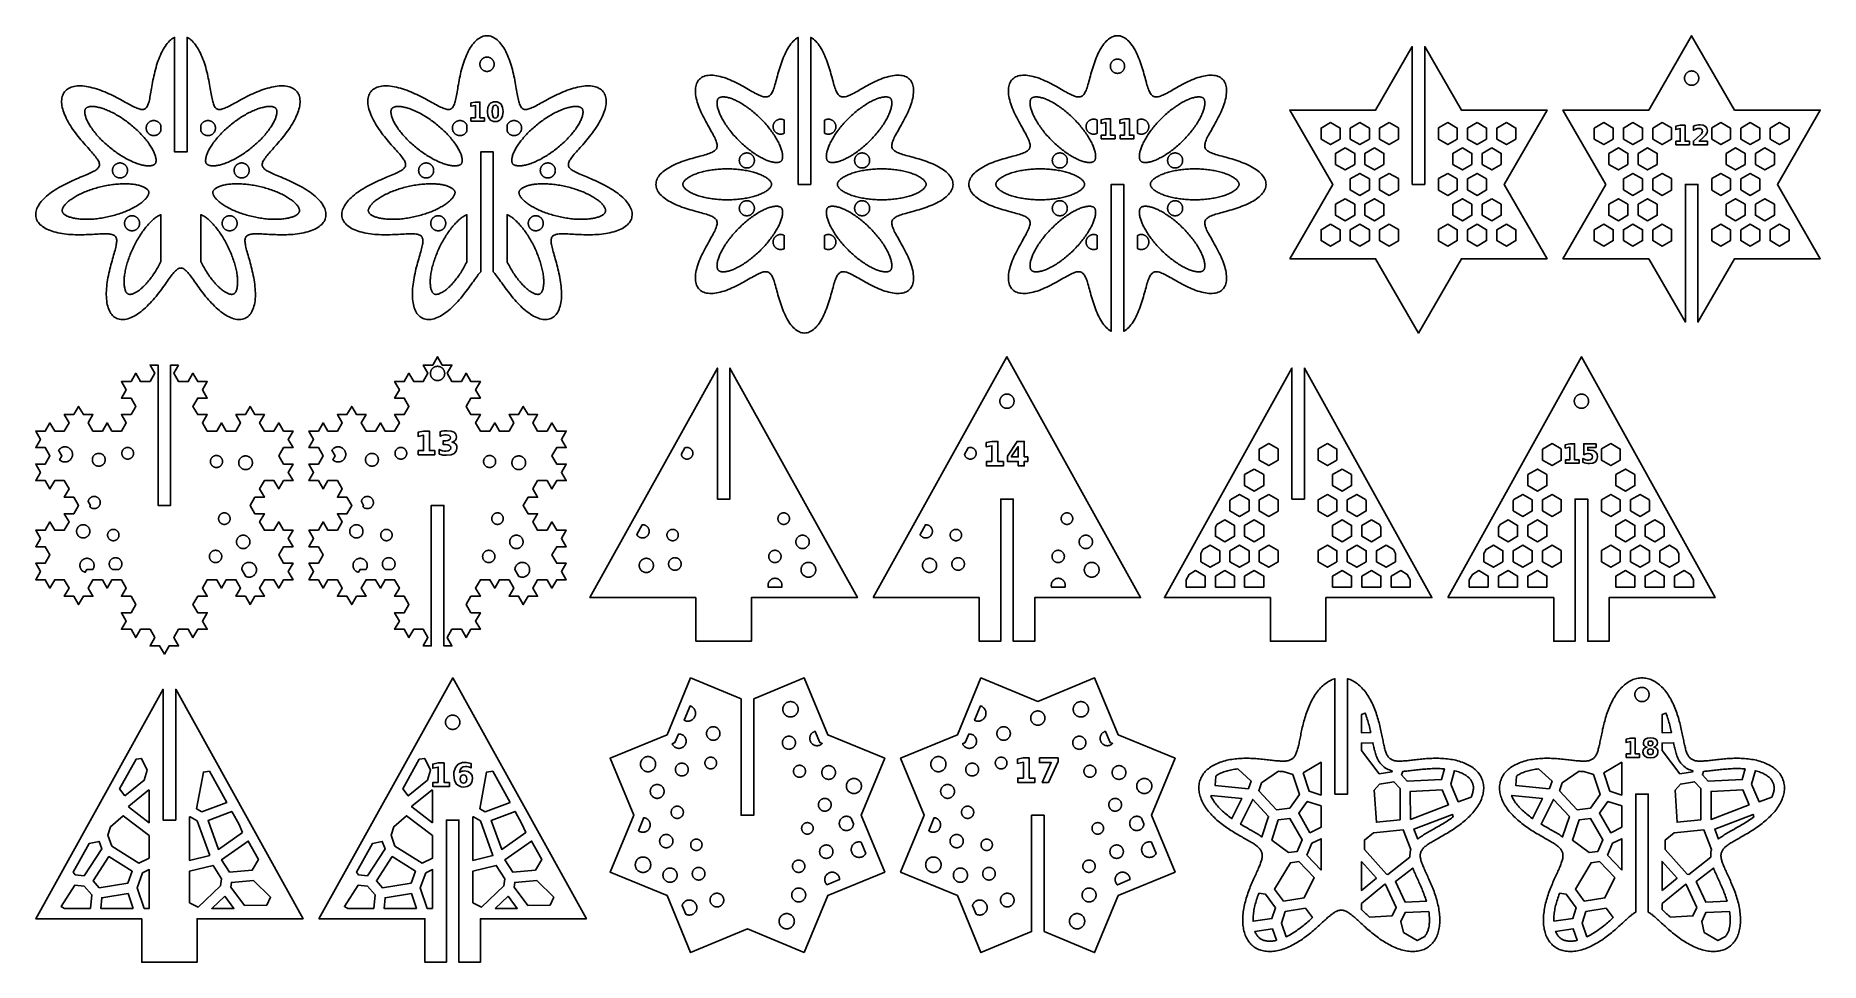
# Model space of a CAD drawing. Header units: millimetres. Extents: x 0 to 450, y -234 to 0.
import ezdxf

# ---------------------------------------------------------------- set-up
doc = ezdxf.new("R2010")
doc.units = ezdxf.units.MM
doc.layers.add('CUT', color=1, linetype='Continuous')
doc.layers.add('ENGRAVE', color=7, linetype='Continuous')

msp = doc.modelspace()

# ---------------------------------------------------------------- linework, layer by layer
at = {"layer": 'CUT'}
for points in [[(144.69, -38.31), (145.17, -38.59), (145.64, -38.89), (146.1, -39.19), (146.55, -39.5), (146.98, -39.81), (147.39, -40.13), (147.78, -40.46), (148.16, -40.8), (148.51, -41.14), (148.83, -41.48), (149.13, -41.82), (149.41, -42.17), (149.66, -42.52), (149.88, -42.88), (150.07, -43.23), (150.23, -43.58), (150.35, -43.93), (150.45, -44.27), (150.52, -44.62), (150.55, -44.95), (150.55, -45.29), (150.51, -45.61), (150.45, -45.94), (150.35, -46.25), (150.22, -46.55), (150.06, -46.85), (149.86, -47.13), (149.64, -47.41), (149.38, -47.67), (149.1, -47.92), (148.79, -48.16), (148.45, -48.39), (148.09, -48.6), (147.7, -48.8), (147.28, -48.99), (146.85, -49.16), (146.4, -49.32), (145.92, -49.47), (145.43, -49.6), (144.93, -49.72), (144.41, -49.82), (143.88, -49.91), (143.34, -49.99), (142.79, -50.06), (142.23, -50.11), (141.67, -50.15), (141.11, -50.18), (140.55, -50.21), (139.99, -50.22), (139.43, -50.22), (138.87, -50.22), (138.32, -50.21), (137.78, -50.19), (137.25, -50.17), (136.73, -50.15), (136.22, -50.12), (135.73, -50.1), (135.25, -50.07), (134.79, -50.05), (134.35, -50.02), (133.92, -50.01), (133.52, -49.99), (133.13, -49.98), (132.77, -49.98), (132.43, -49.99), (132.11, -50.01), (131.82, -50.04), (131.55, -50.08), (131.3, -50.13), (131.08, -50.2), (130.88, -50.29), (130.7, -50.38), (130.55, -50.5), (130.42, -50.63), (130.31, -50.78), (130.23, -50.95), (130.17, -51.14), (130.12, -51.35), (130.1, -51.57), (130.1, -51.82), (130.11, -52.09), (130.15, -52.38), (130.19, -52.68), (130.26, -53.01), (130.34, -53.36), (130.42, -53.73), (130.53, -54.11), (130.64, -54.52), (130.75, -54.94), (130.88, -55.38), (131.01, -55.84), (131.14, -56.31), (131.28, -56.79), (131.42, -57.29), (131.56, -57.8), (131.69, -58.32), (131.83, -58.85), (131.96, -59.39), (132.08, -59.93), (132.19, -60.48), (132.3, -61.04), (132.4, -61.59), (132.48, -62.15), (132.56, -62.7), (132.62, -63.25), (132.67, -63.8), (132.7, -64.34), (132.72, -64.87), (132.72, -65.39), (132.71, -65.9), (132.68, -66.4), (132.63, -66.88), (132.56, -67.35), (132.48, -67.8), (132.37, -68.23), (132.25, -68.64), (132.11, -69.02), (131.95, -69.39), (131.78, -69.73), (131.58, -70.04), (131.37, -70.33), (131.14, -70.59), (130.89, -70.82), (130.63, -71.03), (130.35, -71.2), (130.05, -71.34), (129.75, -71.46), (129.42, -71.54), (129.09, -71.59), (128.74, -71.62), (128.39, -71.61), (128.02, -71.57), (127.65, -71.5), (127.26, -71.4), (126.88, -71.27), (126.48, -71.12), (126.08, -70.94), (125.68, -70.73), (125.27, -70.49), (124.86, -70.23), (124.45, -69.95), (124.05, -69.64), (123.64, -69.32), (123.23, -68.98), (122.83, -68.62), (122.44, -68.24), (122.04, -67.85), (121.66, -67.45), (121.27, -67.03), (120.9, -66.61), (120.53, -66.19), (120.17, -65.75), (119.82, -65.32), (119.48, -64.88), (119.15, -64.45), (118.83, -64.02), (118.51, -63.59), (118.21, -63.17), (117.91, -62.76), (117.63, -62.36), (117.35, -61.97), (117.08, -61.6), (116.83, -61.24), (116.58, -60.9), (116.34, -60.57), (116.1, -60.27), (115.88, -59.99), (115.66, -59.73), (115.5, -59.55), (115.5, -29.3), (112.32, -29.3), (112.32, -59.55), (112.16, -59.73), (111.94, -59.99), (111.72, -60.27), (111.49, -60.57), (111.25, -60.9), (111, -61.24), (110.74, -61.6), (110.47, -61.97), (110.2, -62.36), (109.91, -62.76), (109.62, -63.17), (109.31, -63.59), (109, -64.02), (108.67, -64.45), (108.34, -64.88), (108, -65.32), (107.65, -65.75), (107.29, -66.19), (106.92, -66.61), (106.55, -67.03), (106.17, -67.45), (105.78, -67.85), (105.39, -68.24), (104.99, -68.62), (104.59, -68.98), (104.18, -69.32), (103.78, -69.64), (103.37, -69.95), (102.96, -70.23), (102.55, -70.49), (102.15, -70.73), (101.74, -70.94), (101.34, -71.12), (100.95, -71.27), (100.56, -71.4), (100.17, -71.5), (99.8, -71.57), (99.43, -71.61), (99.08, -71.62), (98.73, -71.59), (98.4, -71.54), (98.08, -71.46), (97.77, -71.34), (97.47, -71.2), (97.2, -71.03), (96.93, -70.82), (96.69, -70.59), (96.45, -70.33), (96.24, -70.04), (96.05, -69.73), (95.87, -69.39), (95.71, -69.02), (95.57, -68.64), (95.45, -68.23), (95.34, -67.8), (95.26, -67.35), (95.19, -66.88), (95.14, -66.4), (95.11, -65.9), (95.1, -65.39), (95.1, -64.87), (95.12, -64.34), (95.15, -63.8), (95.2, -63.25), (95.26, -62.7), (95.34, -62.15), (95.42, -61.59), (95.52, -61.04), (95.63, -60.48), (95.74, -59.93), (95.87, -59.39), (95.99, -58.85), (96.13, -58.32), (96.26, -57.8), (96.4, -57.29), (96.54, -56.79), (96.68, -56.31), (96.81, -55.84), (96.94, -55.38), (97.07, -54.94), (97.19, -54.52), (97.3, -54.11), (97.4, -53.73), (97.49, -53.36), (97.56, -53.01), (97.63, -52.68), (97.68, -52.38), (97.71, -52.09), (97.72, -51.82), (97.72, -51.57), (97.7, -51.35), (97.66, -51.14), (97.59, -50.95), (97.51, -50.78), (97.4, -50.63), (97.27, -50.5), (97.12, -50.38), (96.94, -50.29), (96.74, -50.2), (96.52, -50.13), (96.27, -50.08), (96, -50.04), (95.71, -50.01), (95.39, -49.99), (95.05, -49.98), (94.69, -49.98), (94.3, -49.99), (93.9, -50.01), (93.47, -50.02), (93.03, -50.05), (92.57, -50.07), (92.09, -50.1), (91.6, -50.12), (91.09, -50.15), (90.57, -50.17), (90.04, -50.19), (89.5, -50.21), (88.95, -50.22), (88.4, -50.22), (87.84, -50.22), (87.27, -50.21), (86.71, -50.18), (86.15, -50.15), (85.59, -50.11), (85.03, -50.06), (84.48, -49.99), (83.94, -49.91), (83.41, -49.82), (82.89, -49.72), (82.39, -49.6), (81.9, -49.47), (81.43, -49.32), (80.97, -49.16), (80.54, -48.99), (80.13, -48.8), (79.74, -48.6), (79.37, -48.39), (79.03, -48.16), (78.72, -47.92), (78.44, -47.67), (78.18, -47.41), (77.96, -47.13), (77.76, -46.85), (77.6, -46.55), (77.47, -46.25), (77.37, -45.94), (77.31, -45.61), (77.27, -45.29), (77.27, -44.95), (77.31, -44.62), (77.37, -44.27), (77.47, -43.93), (77.6, -43.58), (77.76, -43.23), (77.95, -42.88), (78.16, -42.52), (78.41, -42.17), (78.69, -41.82), (78.99, -41.48), (79.32, -41.14), (79.67, -40.8), (80.04, -40.46), (80.43, -40.13), (80.84, -39.81), (81.27, -39.5), (81.72, -39.19), (82.18, -38.89), (82.65, -38.59), (83.13, -38.31), (83.62, -38.03), (84.11, -37.76), (84.61, -37.5), (85.12, -37.25), (85.62, -37.01), (86.12, -36.77), (86.62, -36.55), (87.11, -36.33), (87.59, -36.12), (88.06, -35.92), (88.53, -35.72), (88.98, -35.54), (89.41, -35.36), (89.83, -35.18), (90.23, -35.01), (90.62, -34.85), (90.98, -34.68), (91.32, -34.53), (91.63, -34.37), (91.93, -34.21), (92.19, -34.06), (92.44, -33.91), (92.65, -33.75), (92.84, -33.59), (93, -33.44), (93.13, -33.27), (93.23, -33.11), (93.31, -32.93), (93.36, -32.75), (93.38, -32.57), (93.37, -32.38), (93.33, -32.18), (93.27, -31.97), (93.18, -31.75), (93.06, -31.52), (92.92, -31.28), (92.76, -31.03), (92.57, -30.77), (92.36, -30.5), (92.13, -30.21), (91.88, -29.92), (91.62, -29.61), (91.34, -29.28), (91.04, -28.95), (90.73, -28.6), (90.41, -28.24), (90.08, -27.87), (89.74, -27.49), (89.4, -27.1), (89.05, -26.69), (88.7, -26.28), (88.36, -25.85), (88.01, -25.42), (87.66, -24.98), (87.32, -24.53), (86.99, -24.08), (86.66, -23.62), (86.35, -23.15), (86.05, -22.68), (85.76, -22.21), (85.48, -21.74), (85.23, -21.27), (84.99, -20.8), (84.77, -20.33), (84.57, -19.87), (84.39, -19.41), (84.23, -18.96), (84.1, -18.51), (83.99, -18.07), (83.91, -17.64), (83.86, -17.23), (83.83, -16.82), (83.82, -16.43), (83.85, -16.06), (83.9, -15.69), (83.98, -15.35), (84.08, -15.02), (84.22, -14.71), (84.38, -14.42), (84.56, -14.16), (84.78, -13.91), (85.02, -13.68), (85.28, -13.48), (85.57, -13.29), (85.88, -13.13), (86.21, -13), (86.57, -12.88), (86.95, -12.79), (87.34, -12.72), (87.76, -12.68), (88.19, -12.66), (88.63, -12.66), (89.09, -12.68), (89.57, -12.73), (90.05, -12.79), (90.55, -12.88), (91.05, -12.98), (91.56, -13.11), (92.07, -13.25), (92.59, -13.41), (93.12, -13.58), (93.64, -13.77), (94.16, -13.97), (94.69, -14.18), (95.2, -14.4), (95.72, -14.63), (96.23, -14.86), (96.73, -15.11), (97.22, -15.35), (97.71, -15.6), (98.18, -15.85), (98.64, -16.1), (99.1, -16.34), (99.53, -16.58), (99.96, -16.82), (100.37, -17.04), (100.77, -17.26), (101.15, -17.47), (101.51, -17.66), (101.86, -17.84), (102.2, -18), (102.51, -18.15), (102.81, -18.28), (103.1, -18.39), (103.37, -18.48), (103.62, -18.55), (103.86, -18.59), (104.08, -18.62), (104.29, -18.62), (104.48, -18.59), (104.66, -18.54), (104.83, -18.46), (104.98, -18.35), (105.13, -18.22), (105.26, -18.07), (105.38, -17.88), (105.49, -17.67), (105.6, -17.44), (105.7, -17.17), (105.79, -16.88), (105.88, -16.57), (105.96, -16.23), (106.04, -15.87), (106.12, -15.49), (106.19, -15.09), (106.27, -14.67), (106.35, -14.22), (106.43, -13.76), (106.51, -13.29), (106.59, -12.8), (106.68, -12.29), (106.78, -11.78), (106.88, -11.25), (106.98, -10.72), (107.1, -10.18), (107.22, -9.64), (107.35, -9.09), (107.49, -8.55), (107.64, -8), (107.8, -7.46), (107.97, -6.93), (108.15, -6.4), (108.34, -5.89), (108.54, -5.38), (108.75, -4.89), (108.97, -4.41), (109.2, -3.95), (109.43, -3.5), (109.68, -3.08), (109.94, -2.68), (110.21, -2.3), (110.49, -1.95), (110.77, -1.62), (111.06, -1.32), (111.36, -1.05), (111.67, -0.81), (111.98, -0.6), (112.29, -0.41), (112.61, -0.27), (112.93, -0.15), (113.26, -0.07), (113.58, -0.02), (113.91, 0), (114.24, -0.02), (114.56, -0.07), (114.89, -0.15), (115.21, -0.27), (115.53, -0.41), (115.84, -0.6), (116.16, -0.81), (116.46, -1.05), (116.76, -1.32), (117.05, -1.62), (117.33, -1.95), (117.61, -2.3), (117.88, -2.68), (118.14, -3.08), (118.39, -3.5), (118.63, -3.95), (118.86, -4.41), (119.08, -4.89), (119.29, -5.38), (119.49, -5.89), (119.67, -6.4), (119.85, -6.93), (120.02, -7.46), (120.18, -8), (120.33, -8.55), (120.47, -9.09), (120.6, -9.64), (120.72, -10.18), (120.84, -10.72), (120.94, -11.25), (121.04, -11.78), (121.14, -12.29), (121.23, -12.8), (121.31, -13.29), (121.4, -13.76), (121.47, -14.22), (121.55, -14.67), (121.63, -15.09), (121.7, -15.49), (121.78, -15.87), (121.86, -16.23), (121.94, -16.57), (122.03, -16.88), (122.12, -17.17), (122.22, -17.44), (122.33, -17.67), (122.44, -17.88), (122.56, -18.07), (122.7, -18.22), (122.84, -18.35), (122.99, -18.46), (123.16, -18.54), (123.34, -18.59), (123.53, -18.62), (123.74, -18.62), (123.96, -18.59), (124.2, -18.55), (124.45, -18.48), (124.72, -18.39), (125.01, -18.28), (125.31, -18.15), (125.63, -18), (125.96, -17.84), (126.31, -17.66), (126.67, -17.47), (127.06, -17.26), (127.45, -17.04), (127.86, -16.82), (128.29, -16.58), (128.73, -16.34), (129.18, -16.1), (129.64, -15.85), (130.12, -15.6), (130.6, -15.35), (131.09, -15.11), (131.6, -14.86), (132.1, -14.63), (132.62, -14.4), (133.14, -14.18), (133.66, -13.97), (134.18, -13.77), (134.7, -13.58), (135.23, -13.41), (135.75, -13.25), (136.26, -13.11), (136.77, -12.98), (137.28, -12.88), (137.77, -12.79), (138.26, -12.73), (138.73, -12.68), (139.19, -12.66), (139.64, -12.66), (140.07, -12.68), (140.48, -12.72), (140.88, -12.79), (141.25, -12.88), (141.61, -13), (141.94, -13.13), (142.25, -13.29), (142.54, -13.48), (142.81, -13.68), (143.05, -13.91), (143.26, -14.16), (143.45, -14.42), (143.61, -14.71), (143.74, -15.02), (143.85, -15.35), (143.92, -15.69), (143.98, -16.06), (144, -16.43), (144, -16.82), (143.97, -17.23), (143.91, -17.64), (143.83, -18.07), (143.72, -18.51), (143.59, -18.96), (143.43, -19.41), (143.25, -19.87), (143.05, -20.33), (142.83, -20.8), (142.6, -21.27), (142.34, -21.74), (142.06, -22.21), (141.77, -22.68), (141.47, -23.15), (141.16, -23.62), (140.83, -24.08), (140.5, -24.53), (140.16, -24.98), (139.81, -25.42), (139.47, -25.85), (139.12, -26.28), (138.77, -26.69), (138.42, -27.1), (138.08, -27.49), (137.74, -27.87), (137.41, -28.24), (137.09, -28.6), (136.78, -28.95), (136.49, -29.28), (136.2, -29.61), (135.94, -29.92), (135.69, -30.21), (135.46, -30.5), (135.25, -30.77), (135.07, -31.03), (134.9, -31.28), (134.76, -31.52), (134.65, -31.75), (134.56, -31.97), (134.49, -32.18), (134.46, -32.38), (134.45, -32.57), (134.47, -32.75), (134.51, -32.93), (134.59, -33.11), (134.69, -33.27), (134.82, -33.44), (134.98, -33.59), (135.17, -33.75), (135.39, -33.91), (135.63, -34.06), (135.9, -34.21), (136.19, -34.37), (136.5, -34.53), (136.84, -34.68), (137.21, -34.85), (137.59, -35.01), (137.99, -35.18), (138.41, -35.36), (138.84, -35.54), (139.29, -35.72), (139.76, -35.92), (140.23, -36.12), (140.72, -36.33), (141.21, -36.55), (141.7, -36.77), (142.2, -37.01), (142.71, -37.25), (143.21, -37.5), (143.71, -37.76), (144.2, -38.03), (144.69, -38.31)], [(310.39, -38.48), (310.26, -38.8), (310.1, -39.12), (309.91, -39.43), (309.69, -39.74), (309.43, -40.04), (309.14, -40.34), (308.83, -40.63), (308.49, -40.91), (308.12, -41.19), (307.72, -41.45), (307.31, -41.71), (306.87, -41.95), (306.42, -42.19), (305.95, -42.42), (305.47, -42.64), (304.98, -42.84), (304.47, -43.04), (303.97, -43.23), (303.45, -43.41), (302.94, -43.58), (302.42, -43.74), (301.91, -43.9), (301.4, -44.05), (300.9, -44.19), (300.41, -44.32), (299.94, -44.45), (299.47, -44.58), (299.02, -44.7), (298.59, -44.82), (298.18, -44.94), (297.79, -45.06), (297.42, -45.19), (297.08, -45.31), (296.76, -45.43), (296.47, -45.56), (296.2, -45.7), (295.96, -45.84), (295.75, -45.99), (295.57, -46.14), (295.42, -46.31), (295.29, -46.49), (295.2, -46.67), (295.13, -46.87), (295.09, -47.09), (295.09, -47.31), (295.1, -47.55), (295.15, -47.8), (295.22, -48.07), (295.31, -48.36), (295.42, -48.66), (295.56, -48.97), (295.72, -49.3), (295.89, -49.65), (296.08, -50.01), (296.29, -50.38), (296.51, -50.77), (296.74, -51.18), (296.98, -51.6), (297.22, -52.03), (297.47, -52.47), (297.73, -52.92), (297.98, -53.38), (298.23, -53.86), (298.48, -54.34), (298.73, -54.82), (298.96, -55.31), (299.19, -55.8), (299.4, -56.3), (299.61, -56.8), (299.79, -57.29), (299.96, -57.78), (300.12, -58.27), (300.25, -58.75), (300.36, -59.23), (300.45, -59.69), (300.52, -60.15), (300.56, -60.59), (300.58, -61.02), (300.57, -61.43), (300.54, -61.82), (300.48, -62.2), (300.39, -62.56), (300.28, -62.9), (300.14, -63.21), (299.98, -63.5), (299.78, -63.77), (299.56, -64.02), (299.32, -64.24), (299.05, -64.43), (298.76, -64.59), (298.44, -64.73), (298.11, -64.85), (297.75, -64.93), (297.37, -64.99), (296.98, -65.03), (296.56, -65.03), (296.14, -65.01), (295.69, -64.97), (295.24, -64.9), (294.77, -64.81), (294.3, -64.7), (293.82, -64.57), (293.33, -64.42), (292.84, -64.25), (292.34, -64.06), (291.85, -63.86), (291.35, -63.64), (290.86, -63.41), (290.37, -63.18), (289.88, -62.93), (289.4, -62.69), (288.93, -62.43), (288.47, -62.18), (288.02, -61.93), (287.57, -61.68), (287.14, -61.43), (286.73, -61.19), (286.32, -60.96), (285.93, -60.74), (285.56, -60.54), (285.19, -60.34), (284.85, -60.17), (284.52, -60.01), (284.2, -59.88), (283.9, -59.76), (283.62, -59.67), (283.35, -59.6), (283.1, -59.56), (282.86, -59.54), (282.63, -59.55), (282.42, -59.58), (282.22, -59.65), (282.04, -59.74), (281.86, -59.87), (281.69, -60.02), (281.54, -60.2), (281.39, -60.41), (281.25, -60.65), (281.11, -60.92), (280.98, -61.21), (280.86, -61.53), (280.73, -61.87), (280.61, -62.24), (280.49, -62.63), (280.37, -63.04), (280.25, -63.48), (280.13, -63.92), (280, -64.39), (279.87, -64.87), (279.74, -65.36), (279.59, -65.86), (279.45, -66.36), (279.29, -66.87), (279.13, -67.39), (278.96, -67.9), (278.78, -68.42), (278.59, -68.93), (278.39, -69.43), (278.18, -69.92), (277.97, -70.41), (277.74, -70.87), (277.5, -71.33), (277.25, -71.76), (277, -72.18), (276.73, -72.57), (276.46, -72.94), (276.18, -73.28), (275.89, -73.6), (275.59, -73.88), (275.29, -74.14), (274.98, -74.36), (274.67, -74.56), (274.64, -74.57), (274.64, -37.5), (271.46, -37.5), (271.46, -74.57), (271.43, -74.56), (271.12, -74.36), (270.81, -74.14), (270.5, -73.88), (270.21, -73.6), (269.92, -73.28), (269.64, -72.94), (269.36, -72.57), (269.1, -72.18), (268.84, -71.76), (268.59, -71.33), (268.36, -70.87), (268.13, -70.41), (267.91, -69.92), (267.7, -69.43), (267.51, -68.93), (267.32, -68.42), (267.14, -67.9), (266.97, -67.39), (266.8, -66.87), (266.65, -66.36), (266.5, -65.86), (266.36, -65.36), (266.22, -64.87), (266.09, -64.39), (265.97, -63.92), (265.84, -63.48), (265.72, -63.04), (265.6, -62.63), (265.48, -62.24), (265.36, -61.87), (265.24, -61.53), (265.11, -61.21), (264.98, -60.92), (264.85, -60.65), (264.71, -60.41), (264.56, -60.2), (264.4, -60.02), (264.24, -59.87), (264.06, -59.74), (263.87, -59.65), (263.67, -59.58), (263.46, -59.55), (263.24, -59.54), (263, -59.56), (262.74, -59.6), (262.47, -59.67), (262.19, -59.76), (261.89, -59.88), (261.58, -60.01), (261.25, -60.17), (260.9, -60.34), (260.54, -60.54), (260.16, -60.74), (259.77, -60.96), (259.37, -61.19), (258.95, -61.43), (258.52, -61.68), (258.08, -61.93), (257.63, -62.18), (257.16, -62.43), (256.69, -62.69), (256.21, -62.93), (255.73, -63.18), (255.24, -63.41), (254.74, -63.64), (254.25, -63.86), (253.75, -64.06), (253.26, -64.25), (252.77, -64.42), (252.28, -64.57), (251.8, -64.7), (251.32, -64.81), (250.86, -64.9), (250.4, -64.97), (249.96, -65.01), (249.53, -65.03), (249.12, -65.03), (248.72, -64.99), (248.35, -64.93), (247.99, -64.85), (247.65, -64.73), (247.34, -64.59), (247.04, -64.43), (246.78, -64.24), (246.53, -64.02), (246.31, -63.77), (246.12, -63.5), (245.95, -63.21), (245.81, -62.9), (245.7, -62.56), (245.61, -62.2), (245.55, -61.82), (245.52, -61.43), (245.51, -61.02), (245.53, -60.59), (245.58, -60.15), (245.64, -59.69), (245.73, -59.23), (245.85, -58.75), (245.98, -58.27), (246.13, -57.78), (246.3, -57.29), (246.49, -56.8), (246.69, -56.3), (246.91, -55.8), (247.13, -55.31), (247.37, -54.82), (247.61, -54.34), (247.86, -53.86), (248.11, -53.38), (248.37, -52.92), (248.62, -52.47), (248.87, -52.03), (249.12, -51.6), (249.36, -51.18), (249.59, -50.77), (249.81, -50.38), (250.01, -50.01), (250.2, -49.65), (250.38, -49.3), (250.53, -48.97), (250.67, -48.66), (250.79, -48.36), (250.88, -48.07), (250.95, -47.8), (250.99, -47.55), (251.01, -47.31), (251, -47.09), (250.96, -46.87), (250.9, -46.67), (250.8, -46.49), (250.68, -46.31), (250.53, -46.14), (250.35, -45.99), (250.13, -45.84), (249.9, -45.7), (249.63, -45.56), (249.34, -45.43), (249.02, -45.31), (248.67, -45.19), (248.3, -45.06), (247.91, -44.94), (247.5, -44.82), (247.07, -44.7), (246.62, -44.58), (246.16, -44.45), (245.68, -44.32), (245.19, -44.19), (244.69, -44.05), (244.19, -43.9), (243.67, -43.74), (243.16, -43.58), (242.64, -43.41), (242.13, -43.23), (241.62, -43.04), (241.12, -42.84), (240.62, -42.64), (240.14, -42.42), (239.67, -42.19), (239.22, -41.95), (238.79, -41.71), (238.37, -41.45), (237.98, -41.19), (237.61, -40.91), (237.27, -40.63), (236.95, -40.34), (236.66, -40.04), (236.41, -39.74), (236.18, -39.43), (235.99, -39.12), (235.83, -38.8), (235.71, -38.48), (235.62, -38.15), (235.57, -37.83), (235.55, -37.5), (235.57, -37.17), (235.62, -36.85), (235.71, -36.52), (235.83, -36.2), (235.99, -35.88), (236.18, -35.57), (236.41, -35.26), (236.66, -34.96), (236.95, -34.66), (237.27, -34.37), (237.61, -34.09), (237.98, -33.81), (238.37, -33.55), (238.79, -33.29), (239.22, -33.05), (239.67, -32.81), (240.14, -32.58), (240.62, -32.36), (241.12, -32.16), (241.62, -31.96), (242.13, -31.77), (242.64, -31.59), (243.16, -31.42), (243.67, -31.26), (244.19, -31.1), (244.69, -30.95), (245.19, -30.81), (245.68, -30.68), (246.16, -30.55), (246.62, -30.42), (247.07, -30.3), (247.5, -30.18), (247.91, -30.06), (248.3, -29.94), (248.67, -29.81), (249.02, -29.69), (249.34, -29.57), (249.63, -29.44), (249.9, -29.3), (250.13, -29.16), (250.35, -29.01), (250.53, -28.86), (250.68, -28.69), (250.8, -28.51), (250.9, -28.33), (250.96, -28.13), (251, -27.91), (251.01, -27.69), (250.99, -27.45), (250.95, -27.2), (250.88, -26.93), (250.79, -26.64), (250.67, -26.34), (250.53, -26.03), (250.38, -25.7), (250.2, -25.35), (250.01, -24.99), (249.81, -24.62), (249.59, -24.23), (249.36, -23.82), (249.12, -23.4), (248.87, -22.97), (248.62, -22.53), (248.37, -22.08), (248.11, -21.62), (247.86, -21.14), (247.61, -20.66), (247.37, -20.18), (247.13, -19.69), (246.91, -19.2), (246.69, -18.7), (246.49, -18.2), (246.3, -17.71), (246.13, -17.22), (245.98, -16.73), (245.85, -16.25), (245.73, -15.77), (245.64, -15.31), (245.58, -14.85), (245.53, -14.41), (245.51, -13.98), (245.52, -13.57), (245.55, -13.18), (245.61, -12.8), (245.7, -12.44), (245.81, -12.1), (245.95, -11.79), (246.12, -11.5), (246.31, -11.23), (246.53, -10.98), (246.78, -10.76), (247.04, -10.57), (247.34, -10.41), (247.65, -10.27), (247.99, -10.15), (248.35, -10.07), (248.72, -10.01), (249.12, -9.97), (249.53, -9.97), (249.96, -9.99), (250.4, -10.03), (250.86, -10.1), (251.32, -10.19), (251.8, -10.3), (252.28, -10.43), (252.77, -10.58), (253.26, -10.75), (253.75, -10.94), (254.25, -11.14), (254.74, -11.36), (255.24, -11.59), (255.73, -11.82), (256.21, -12.07), (256.69, -12.31), (257.16, -12.57), (257.63, -12.82), (258.08, -13.07), (258.52, -13.32), (258.95, -13.57), (259.37, -13.81), (259.77, -14.04), (260.16, -14.26), (260.54, -14.46), (260.9, -14.66), (261.25, -14.83), (261.58, -14.99), (261.89, -15.12), (262.19, -15.24), (262.47, -15.33), (262.74, -15.4), (263, -15.44), (263.24, -15.46), (263.46, -15.45), (263.67, -15.42), (263.87, -15.35), (264.06, -15.26), (264.24, -15.13), (264.4, -14.98), (264.56, -14.8), (264.71, -14.59), (264.85, -14.35), (264.98, -14.08), (265.11, -13.79), (265.24, -13.47), (265.36, -13.13), (265.48, -12.76), (265.6, -12.37), (265.72, -11.96), (265.84, -11.52), (265.97, -11.08), (266.09, -10.61), (266.22, -10.13), (266.36, -9.64), (266.5, -9.14), (266.65, -8.64), (266.8, -8.13), (266.97, -7.61), (267.14, -7.1), (267.32, -6.58), (267.51, -6.07), (267.7, -5.57), (267.91, -5.08), (268.13, -4.59), (268.36, -4.13), (268.59, -3.67), (268.84, -3.24), (269.1, -2.82), (269.36, -2.43), (269.64, -2.06), (269.92, -1.72), (270.21, -1.4), (270.5, -1.12), (270.81, -0.86), (271.12, -0.64), (271.43, -0.44), (271.75, -0.28), (272.07, -0.16), (272.39, -0.07), (272.72, -0.02), (273.05, 0), (273.37, -0.02), (273.7, -0.07), (274.03, -0.16), (274.35, -0.28), (274.67, -0.44), (274.98, -0.64), (275.29, -0.86), (275.59, -1.12), (275.89, -1.4), (276.18, -1.72), (276.46, -2.06), (276.73, -2.43), (277, -2.82), (277.25, -3.24), (277.5, -3.67), (277.74, -4.13), (277.97, -4.59), (278.18, -5.08), (278.39, -5.57), (278.59, -6.07), (278.78, -6.58), (278.96, -7.1), (279.13, -7.61), (279.29, -8.13), (279.45, -8.64), (279.59, -9.14), (279.74, -9.64), (279.87, -10.13), (280, -10.61), (280.13, -11.08), (280.25, -11.52), (280.37, -11.96), (280.49, -12.37), (280.61, -12.76), (280.73, -13.13), (280.86, -13.47), (280.98, -13.79), (281.11, -14.08), (281.25, -14.35), (281.39, -14.59), (281.54, -14.8), (281.69, -14.98), (281.86, -15.13), (282.04, -15.26), (282.22, -15.35), (282.42, -15.42), (282.63, -15.45), (282.86, -15.46), (283.1, -15.44), (283.35, -15.4), (283.62, -15.33), (283.9, -15.24), (284.2, -15.12), (284.52, -14.99), (284.85, -14.83), (285.19, -14.66), (285.56, -14.46), (285.93, -14.26), (286.32, -14.04), (286.73, -13.81), (287.14, -13.57), (287.57, -13.32), (288.02, -13.07), (288.47, -12.82), (288.93, -12.57), (289.4, -12.31), (289.88, -12.07), (290.37, -11.82), (290.86, -11.59), (291.35, -11.36), (291.85, -11.14), (292.34, -10.94), (292.84, -10.75), (293.33, -10.58), (293.82, -10.43), (294.3, -10.3), (294.77, -10.19), (295.24, -10.1), (295.69, -10.03), (296.14, -9.99), (296.56, -9.97), (296.98, -9.97), (297.37, -10.01), (297.75, -10.07), (298.11, -10.15), (298.44, -10.27), (298.76, -10.41), (299.05, -10.57), (299.32, -10.76), (299.56, -10.98), (299.78, -11.23), (299.98, -11.5), (300.14, -11.79), (300.28, -12.1), (300.39, -12.44), (300.48, -12.8), (300.54, -13.18), (300.57, -13.57), (300.58, -13.98), (300.56, -14.41), (300.52, -14.85), (300.45, -15.31), (300.36, -15.77), (300.25, -16.25), (300.12, -16.73), (299.96, -17.22), (299.79, -17.71), (299.61, -18.2), (299.4, -18.7), (299.19, -19.2), (298.96, -19.69), (298.73, -20.18), (298.48, -20.66), (298.23, -21.14), (297.98, -21.62), (297.73, -22.08), (297.47, -22.53), (297.22, -22.97), (296.98, -23.4), (296.74, -23.82), (296.51, -24.23), (296.29, -24.62), (296.08, -24.99), (295.89, -25.35), (295.72, -25.7), (295.56, -26.03), (295.42, -26.34), (295.31, -26.64), (295.22, -26.93), (295.15, -27.2), (295.1, -27.45), (295.09, -27.69), (295.09, -27.91), (295.13, -28.13), (295.2, -28.33), (295.29, -28.51), (295.42, -28.69), (295.57, -28.86), (295.75, -29.01), (295.96, -29.16), (296.2, -29.3), (296.47, -29.44), (296.76, -29.57), (297.08, -29.69), (297.42, -29.81), (297.79, -29.94), (298.18, -30.06), (298.59, -30.18), (299.02, -30.3), (299.47, -30.42), (299.94, -30.55), (300.41, -30.68), (300.9, -30.81), (301.4, -30.95), (301.91, -31.1), (302.42, -31.26), (302.94, -31.42), (303.45, -31.59), (303.97, -31.77), (304.47, -31.96), (304.98, -32.16), (305.47, -32.36), (305.95, -32.58), (306.42, -32.81), (306.87, -33.05), (307.31, -33.29), (307.72, -33.55), (308.12, -33.81), (308.49, -34.09), (308.83, -34.37), (309.14, -34.66), (309.43, -34.96), (309.69, -35.26), (309.91, -35.57), (310.1, -35.88), (310.26, -36.2), (310.39, -36.52), (310.48, -36.85), (310.53, -37.17), (310.55, -37.5), (310.53, -37.83), (310.48, -38.15), (310.39, -38.48)], [(396.32, -37.5), (385.5, -18.75), (407.15, -18.75), (417.97, 0), (428.8, -18.75), (450.45, -18.75), (439.62, -37.5), (450.45, -56.25), (428.8, -56.25), (419.56, -72.25), (419.56, -37.5), (416.39, -37.5), (416.39, -72.25), (407.15, -56.25), (385.5, -56.25), (396.32, -37.5)], [(66.93, -38.03), (67.42, -38.31), (67.9, -38.59), (68.37, -38.89), (68.83, -39.19), (69.27, -39.5), (69.7, -39.81), (70.12, -40.13), (70.51, -40.46), (70.88, -40.8), (71.23, -41.14), (71.56, -41.48), (71.86, -41.82), (72.14, -42.17), (72.38, -42.52), (72.6, -42.88), (72.79, -43.23), (72.95, -43.58), (73.08, -43.93), (73.18, -44.27), (73.24, -44.62), (73.27, -44.95), (73.27, -45.29), (73.24, -45.61), (73.17, -45.94), (73.08, -46.25), (72.95, -46.55), (72.78, -46.85), (72.59, -47.13), (72.36, -47.41), (72.11, -47.67), (71.83, -47.92), (71.51, -48.16), (71.18, -48.39), (70.81, -48.6), (70.42, -48.8), (70.01, -48.99), (69.58, -49.16), (69.12, -49.32), (68.65, -49.47), (68.16, -49.6), (67.65, -49.72), (67.13, -49.82), (66.6, -49.91), (66.06, -49.99), (65.51, -50.06), (64.96, -50.11), (64.4, -50.15), (63.84, -50.18), (63.27, -50.21), (62.71, -50.22), (62.15, -50.22), (61.6, -50.22), (61.05, -50.21), (60.51, -50.19), (59.98, -50.17), (59.46, -50.15), (58.95, -50.12), (58.46, -50.1), (57.98, -50.07), (57.52, -50.05), (57.07, -50.02), (56.65, -50.01), (56.24, -49.99), (55.86, -49.98), (55.5, -49.98), (55.16, -49.99), (54.84, -50.01), (54.55, -50.04), (54.27, -50.08), (54.03, -50.13), (53.8, -50.2), (53.6, -50.29), (53.43, -50.38), (53.27, -50.5), (53.15, -50.63), (53.04, -50.78), (52.95, -50.95), (52.89, -51.14), (52.85, -51.35), (52.83, -51.57), (52.82, -51.82), (52.84, -52.09), (52.87, -52.38), (52.92, -52.68), (52.98, -53.01), (53.06, -53.36), (53.15, -53.73), (53.25, -54.11), (53.36, -54.52), (53.48, -54.94), (53.61, -55.38), (53.74, -55.84), (53.87, -56.31), (54.01, -56.79), (54.15, -57.29), (54.28, -57.8), (54.42, -58.32), (54.55, -58.85), (54.68, -59.39), (54.8, -59.93), (54.92, -60.48), (55.03, -61.04), (55.12, -61.59), (55.21, -62.15), (55.29, -62.7), (55.35, -63.25), (55.4, -63.8), (55.43, -64.34), (55.45, -64.87), (55.45, -65.39), (55.44, -65.9), (55.4, -66.4), (55.36, -66.88), (55.29, -67.35), (55.2, -67.8), (55.1, -68.23), (54.98, -68.64), (54.84, -69.02), (54.68, -69.39), (54.5, -69.73), (54.31, -70.04), (54.09, -70.33), (53.86, -70.59), (53.62, -70.82), (53.35, -71.03), (53.07, -71.2), (52.78, -71.34), (52.47, -71.46), (52.15, -71.54), (51.82, -71.59), (51.47, -71.62), (51.11, -71.61), (50.75, -71.57), (50.37, -71.5), (49.99, -71.4), (49.6, -71.27), (49.21, -71.12), (48.81, -70.94), (48.4, -70.73), (48, -70.49), (47.59, -70.23), (47.18, -69.95), (46.77, -69.64), (46.37, -69.32), (45.96, -68.98), (45.56, -68.62), (45.16, -68.24), (44.77, -67.85), (44.38, -67.45), (44, -67.03), (43.63, -66.61), (43.26, -66.19), (42.9, -65.75), (42.55, -65.32), (42.21, -64.88), (41.87, -64.45), (41.55, -64.02), (41.24, -63.59), (40.93, -63.17), (40.64, -62.76), (40.35, -62.36), (40.08, -61.97), (39.81, -61.6), (39.55, -61.24), (39.3, -60.9), (39.06, -60.57), (38.83, -60.27), (38.6, -59.99), (38.39, -59.73), (38.18, -59.5), (37.97, -59.29), (37.77, -59.11), (37.57, -58.95), (37.38, -58.82), (37.19, -58.72), (37.01, -58.65), (36.82, -58.61), (36.64, -58.59), (36.45, -58.61), (36.27, -58.65), (36.08, -58.72), (35.89, -58.82), (35.7, -58.95), (35.5, -59.11), (35.3, -59.29), (35.1, -59.5), (34.89, -59.73), (34.67, -59.99), (34.44, -60.27), (34.21, -60.57), (33.97, -60.9), (33.72, -61.24), (33.46, -61.6), (33.2, -61.97), (32.92, -62.36), (32.64, -62.76), (32.34, -63.17), (32.04, -63.59), (31.72, -64.02), (31.4, -64.45), (31.07, -64.88), (30.72, -65.32), (30.37, -65.75), (30.01, -66.19), (29.65, -66.61), (29.27, -67.03), (28.89, -67.45), (28.5, -67.85), (28.11, -68.24), (27.71, -68.62), (27.31, -68.98), (26.91, -69.32), (26.5, -69.64), (26.09, -69.95), (25.69, -70.23), (25.28, -70.49), (24.87, -70.73), (24.47, -70.94), (24.07, -71.12), (23.67, -71.27), (23.28, -71.4), (22.9, -71.5), (22.53, -71.57), (22.16, -71.61), (21.8, -71.62), (21.46, -71.59), (21.12, -71.54), (20.8, -71.46), (20.49, -71.34), (20.2, -71.2), (19.92, -71.03), (19.66, -70.82), (19.41, -70.59), (19.18, -70.33), (18.97, -70.04), (18.77, -69.73), (18.6, -69.39), (18.44, -69.02), (18.3, -68.64), (18.17, -68.23), (18.07, -67.8), (17.98, -67.35), (17.92, -66.88), (17.87, -66.4), (17.84, -65.9), (17.82, -65.39), (17.83, -64.87), (17.84, -64.34), (17.88, -63.8), (17.93, -63.25), (17.99, -62.7), (18.06, -62.15), (18.15, -61.59), (18.25, -61.04), (18.35, -60.48), (18.47, -59.93), (18.59, -59.39), (18.72, -58.85), (18.85, -58.32), (18.99, -57.8), (19.13, -57.29), (19.27, -56.79), (19.4, -56.31), (19.54, -55.84), (19.67, -55.38), (19.79, -54.94), (19.91, -54.52), (20.02, -54.11), (20.12, -53.73), (20.21, -53.36), (20.29, -53.01), (20.35, -52.68), (20.4, -52.38), (20.43, -52.09), (20.45, -51.82), (20.45, -51.57), (20.42, -51.35), (20.38, -51.14), (20.32, -50.95), (20.24, -50.78), (20.13, -50.63), (20, -50.5), (19.85, -50.38), (19.67, -50.29), (19.47, -50.2), (19.25, -50.13), (19, -50.08), (18.73, -50.04), (18.43, -50.01), (18.12, -49.99), (17.78, -49.98), (17.41, -49.98), (17.03, -49.99), (16.62, -50.01), (16.2, -50.02), (15.76, -50.05), (15.3, -50.07), (14.82, -50.1), (14.32, -50.12), (13.82, -50.15), (13.3, -50.17), (12.77, -50.19), (12.23, -50.21), (11.68, -50.22), (11.12, -50.22), (10.56, -50.22), (10, -50.21), (9.44, -50.18), (8.87, -50.15), (8.31, -50.11), (7.76, -50.06), (7.21, -49.99), (6.67, -49.91), (6.14, -49.82), (5.62, -49.72), (5.11, -49.6), (4.62, -49.47), (4.15, -49.32), (3.7, -49.16), (3.26, -48.99), (2.85, -48.8), (2.46, -48.6), (2.1, -48.39), (1.76, -48.16), (1.45, -47.92), (1.16, -47.67), (0.91, -47.41), (0.68, -47.13), (0.49, -46.85), (0.33, -46.55), (0.2, -46.25), (0.1, -45.94), (0.03, -45.61), (0, -45.29), (0, -44.95), (0.03, -44.62), (0.1, -44.27), (0.19, -43.93), (0.32, -43.58), (0.48, -43.23), (0.67, -42.88), (0.89, -42.52), (1.14, -42.17), (1.41, -41.82), (1.72, -41.48), (2.04, -41.14), (2.39, -40.8), (2.76, -40.46), (3.16, -40.13), (3.57, -39.81), (4, -39.5), (4.44, -39.19), (4.9, -38.89), (5.37, -38.59), (5.86, -38.31), (6.34, -38.03), (6.84, -37.76), (7.34, -37.5), (7.84, -37.25), (8.34, -37.01), (8.84, -36.77), (9.34, -36.55), (9.83, -36.33), (10.32, -36.12), (10.79, -35.92), (11.25, -35.72), (11.7, -35.54), (12.14, -35.36), (12.56, -35.18), (12.96, -35.01), (13.34, -34.85), (13.7, -34.68), (14.04, -34.53), (14.36, -34.37), (14.65, -34.21), (14.92, -34.06), (15.16, -33.91), (15.38, -33.75), (15.56, -33.59), (15.72, -33.44), (15.86, -33.27), (15.96, -33.11), (16.04, -32.93), (16.08, -32.75), (16.1, -32.57), (16.09, -32.38), (16.06, -32.18), (15.99, -31.97), (15.9, -31.75), (15.79, -31.52), (15.65, -31.28), (15.48, -31.03), (15.29, -30.77), (15.09, -30.5), (14.86, -30.21), (14.61, -29.92), (14.34, -29.61), (14.06, -29.28), (13.77, -28.95), (13.46, -28.6), (13.14, -28.24), (12.81, -27.87), (12.47, -27.49), (12.13, -27.1), (11.78, -26.69), (11.43, -26.28), (11.08, -25.85), (10.73, -25.42), (10.39, -24.98), (10.05, -24.53), (9.71, -24.08), (9.39, -23.62), (9.08, -23.15), (8.77, -22.68), (8.48, -22.21), (8.21, -21.74), (7.95, -21.27), (7.71, -20.8), (7.49, -20.33), (7.29, -19.87), (7.11, -19.41), (6.96, -18.96), (6.83, -18.51), (6.72, -18.07), (6.64, -17.64), (6.58, -17.23), (6.55, -16.82), (6.55, -16.43), (6.57, -16.06), (6.62, -15.69), (6.7, -15.35), (6.81, -15.02), (6.94, -14.71), (7.1, -14.42), (7.29, -14.16), (7.5, -13.91), (7.74, -13.68), (8.01, -13.48), (8.29, -13.29), (8.61, -13.13), (8.94, -13), (9.3, -12.88), (9.67, -12.79), (10.07, -12.72), (10.48, -12.68), (10.91, -12.66), (11.36, -12.66), (11.82, -12.68), (12.29, -12.73), (12.78, -12.79), (13.27, -12.88), (13.78, -12.98), (14.29, -13.11), (14.8, -13.25), (15.32, -13.41), (15.84, -13.58), (16.37, -13.77), (16.89, -13.97), (17.41, -14.18), (17.93, -14.4), (18.44, -14.63), (18.95, -14.86), (19.45, -15.11), (19.95, -15.35), (20.43, -15.6), (20.91, -15.85), (21.37, -16.1), (21.82, -16.34), (22.26, -16.58), (22.69, -16.82), (23.1, -17.04), (23.49, -17.26), (23.87, -17.47), (24.24, -17.66), (24.59, -17.84), (24.92, -18), (25.24, -18.15), (25.54, -18.28), (25.83, -18.39), (26.09, -18.48), (26.35, -18.55), (26.58, -18.59), (26.81, -18.62), (27.01, -18.62), (27.21, -18.59), (27.39, -18.54), (27.55, -18.46), (27.71, -18.35), (27.85, -18.22), (27.98, -18.07), (28.11, -17.88), (28.22, -17.67), (28.33, -17.44), (28.42, -17.17), (28.52, -16.88), (28.6, -16.57), (28.69, -16.23), (28.77, -15.87), (28.84, -15.49), (28.92, -15.09), (29, -14.67), (29.07, -14.22), (29.15, -13.76), (29.23, -13.29), (29.32, -12.8), (29.41, -12.29), (29.5, -11.78), (29.6, -11.25), (29.71, -10.72), (29.83, -10.18), (29.95, -9.64), (30.08, -9.09), (30.22, -8.55), (30.37, -8), (30.53, -7.46), (30.69, -6.93), (30.87, -6.4), (31.06, -5.89), (31.26, -5.38), (31.47, -4.89), (31.69, -4.41), (31.92, -3.95), (32.16, -3.5), (32.41, -3.08), (32.67, -2.68), (32.94, -2.3), (33.21, -1.95), (33.5, -1.62), (33.79, -1.32), (34.09, -1.05), (34.39, -0.81), (34.7, -0.6), (35.02, -0.41), (35.05, -0.4), (35.05, -29.3), (38.22, -29.3), (38.22, -0.4), (38.26, -0.41), (38.57, -0.6), (38.88, -0.81), (39.19, -1.05), (39.48, -1.32), (39.78, -1.62), (40.06, -1.95), (40.34, -2.3), (40.6, -2.68), (40.86, -3.08), (41.11, -3.5), (41.35, -3.95), (41.58, -4.41), (41.8, -4.89), (42.01, -5.38), (42.21, -5.89), (42.4, -6.4), (42.58, -6.93), (42.75, -7.46), (42.91, -8), (43.06, -8.55), (43.2, -9.09), (43.33, -9.64), (43.45, -10.18), (43.56, -10.72), (43.67, -11.25), (43.77, -11.78), (43.87, -12.29), (43.95, -12.8), (44.04, -13.29), (44.12, -13.76), (44.2, -14.22), (44.28, -14.67), (44.35, -15.09), (44.43, -15.49), (44.51, -15.87), (44.59, -16.23), (44.67, -16.57), (44.76, -16.88), (44.85, -17.17), (44.95, -17.44), (45.05, -17.67), (45.17, -17.88), (45.29, -18.07), (45.42, -18.22), (45.56, -18.35), (45.72, -18.46), (45.89, -18.54), (46.07, -18.59), (46.26, -18.62), (46.47, -18.62), (46.69, -18.59), (46.93, -18.55), (47.18, -18.48), (47.45, -18.39), (47.73, -18.28), (48.03, -18.15), (48.35, -18), (48.69, -17.84), (49.03, -17.66), (49.4, -17.47), (49.78, -17.26), (50.18, -17.04), (50.59, -16.82), (51.01, -16.58), (51.45, -16.34), (51.9, -16.1), (52.37, -15.85), (52.84, -15.6), (53.33, -15.35), (53.82, -15.11), (54.32, -14.86), (54.83, -14.63), (55.34, -14.4), (55.86, -14.18), (56.38, -13.97), (56.91, -13.77), (57.43, -13.58), (57.95, -13.41), (58.47, -13.25), (58.99, -13.11), (59.5, -12.98), (60, -12.88), (60.5, -12.79), (60.98, -12.73), (61.45, -12.68), (61.91, -12.66), (62.36, -12.66), (62.79, -12.68), (63.21, -12.72), (63.6, -12.79), (63.98, -12.88), (64.33, -13), (64.67, -13.13), (64.98, -13.29), (65.27, -13.48), (65.53, -13.68), (65.77, -13.91), (65.98, -14.16), (66.17, -14.42), (66.33, -14.71), (66.47, -15.02), (66.57, -15.35), (66.65, -15.69), (66.7, -16.06), (66.73, -16.43), (66.72, -16.82), (66.69, -17.23), (66.64, -17.64), (66.55, -18.07), (66.45, -18.51), (66.31, -18.96), (66.16, -19.41), (65.98, -19.87), (65.78, -20.33), (65.56, -20.8), (65.32, -21.27), (65.06, -21.74), (64.79, -22.21), (64.5, -22.68), (64.2, -23.15), (63.88, -23.62), (63.56, -24.08), (63.23, -24.53), (62.89, -24.98), (62.54, -25.42), (62.19, -25.85), (61.84, -26.28), (61.49, -26.69), (61.15, -27.1), (60.8, -27.49), (60.47, -27.87), (60.14, -28.24), (59.82, -28.6), (59.51, -28.95), (59.21, -29.28), (58.93, -29.61), (58.67, -29.92), (58.42, -30.21), (58.19, -30.5), (57.98, -30.77), (57.79, -31.03), (57.63, -31.28), (57.49, -31.52), (57.37, -31.75), (57.28, -31.97), (57.22, -32.18), (57.18, -32.38), (57.17, -32.57), (57.19, -32.75), (57.24, -32.93), (57.31, -33.11), (57.42, -33.27), (57.55, -33.44), (57.71, -33.59), (57.9, -33.75), (58.11, -33.91), (58.35, -34.06), (58.62, -34.21), (58.91, -34.37), (59.23, -34.53), (59.57, -34.68), (59.93, -34.85), (60.31, -35.01), (60.72, -35.18), (61.14, -35.36), (61.57, -35.54), (62.02, -35.72), (62.48, -35.92), (62.96, -36.12), (63.44, -36.33), (63.93, -36.55), (64.43, -36.77), (64.93, -37.01), (65.43, -37.25), (65.93, -37.5), (66.43, -37.76), (66.93, -38.03)], [(231.48, -38.15), (231.39, -38.48), (231.26, -38.8), (231.1, -39.12), (230.91, -39.43), (230.69, -39.74), (230.43, -40.04), (230.14, -40.34), (229.83, -40.63), (229.49, -40.91), (229.12, -41.19), (228.72, -41.45), (228.31, -41.71), (227.87, -41.95), (227.42, -42.19), (226.95, -42.42), (226.47, -42.64), (225.98, -42.84), (225.47, -43.04), (224.97, -43.23), (224.45, -43.41), (223.94, -43.58), (223.42, -43.74), (222.91, -43.9), (222.4, -44.05), (221.9, -44.19), (221.41, -44.32), (220.94, -44.45), (220.47, -44.58), (220.02, -44.7), (219.59, -44.82), (219.18, -44.94), (218.79, -45.06), (218.42, -45.19), (218.08, -45.31), (217.76, -45.43), (217.47, -45.56), (217.2, -45.7), (216.96, -45.84), (216.75, -45.99), (216.57, -46.14), (216.42, -46.31), (216.29, -46.49), (216.2, -46.67), (216.13, -46.87), (216.09, -47.09), (216.09, -47.31), (216.1, -47.55), (216.15, -47.8), (216.22, -48.07), (216.31, -48.36), (216.42, -48.66), (216.56, -48.97), (216.72, -49.3), (216.89, -49.65), (217.08, -50.01), (217.29, -50.38), (217.51, -50.77), (217.74, -51.18), (217.98, -51.6), (218.22, -52.03), (218.47, -52.47), (218.73, -52.92), (218.98, -53.38), (219.23, -53.86), (219.48, -54.34), (219.73, -54.82), (219.96, -55.31), (220.19, -55.8), (220.4, -56.3), (220.61, -56.8), (220.79, -57.29), (220.96, -57.78), (221.12, -58.27), (221.25, -58.75), (221.36, -59.23), (221.45, -59.69), (221.52, -60.15), (221.56, -60.59), (221.58, -61.02), (221.57, -61.43), (221.54, -61.82), (221.48, -62.2), (221.39, -62.56), (221.28, -62.9), (221.14, -63.21), (220.98, -63.5), (220.78, -63.77), (220.56, -64.02), (220.32, -64.24), (220.05, -64.43), (219.76, -64.59), (219.44, -64.73), (219.11, -64.85), (218.75, -64.93), (218.37, -64.99), (217.98, -65.03), (217.56, -65.03), (217.14, -65.01), (216.69, -64.97), (216.24, -64.9), (215.77, -64.81), (215.3, -64.7), (214.82, -64.57), (214.33, -64.42), (213.84, -64.25), (213.34, -64.06), (212.85, -63.86), (212.35, -63.64), (211.86, -63.41), (211.37, -63.18), (210.88, -62.93), (210.4, -62.69), (209.93, -62.43), (209.47, -62.18), (209.02, -61.93), (208.57, -61.68), (208.14, -61.43), (207.73, -61.19), (207.32, -60.96), (206.93, -60.74), (206.56, -60.54), (206.19, -60.34), (205.85, -60.17), (205.52, -60.01), (205.2, -59.88), (204.9, -59.76), (204.62, -59.67), (204.35, -59.6), (204.1, -59.56), (203.86, -59.54), (203.63, -59.55), (203.42, -59.58), (203.22, -59.65), (203.04, -59.74), (202.86, -59.87), (202.69, -60.02), (202.54, -60.2), (202.39, -60.41), (202.25, -60.65), (202.11, -60.92), (201.98, -61.21), (201.86, -61.53), (201.73, -61.87), (201.61, -62.24), (201.49, -62.63), (201.37, -63.04), (201.25, -63.48), (201.13, -63.92), (201, -64.39), (200.87, -64.87), (200.74, -65.36), (200.59, -65.86), (200.45, -66.36), (200.29, -66.87), (200.13, -67.39), (199.96, -67.9), (199.78, -68.42), (199.59, -68.93), (199.39, -69.43), (199.18, -69.92), (198.97, -70.41), (198.74, -70.87), (198.5, -71.33), (198.25, -71.76), (198, -72.18), (197.73, -72.57), (197.46, -72.94), (197.18, -73.28), (196.89, -73.6), (196.59, -73.88), (196.29, -74.14), (195.98, -74.36), (195.67, -74.56), (195.35, -74.72), (195.03, -74.84), (194.7, -74.93), (194.37, -74.98), (194.05, -75), (193.72, -74.98), (193.39, -74.93), (193.07, -74.84), (192.75, -74.72), (192.43, -74.56), (192.12, -74.36), (191.81, -74.14), (191.5, -73.88), (191.21, -73.6), (190.92, -73.28), (190.64, -72.94), (190.36, -72.57), (190.1, -72.18), (189.84, -71.76), (189.59, -71.33), (189.36, -70.87), (189.13, -70.41), (188.91, -69.92), (188.7, -69.43), (188.51, -68.93), (188.32, -68.42), (188.14, -67.9), (187.97, -67.39), (187.8, -66.87), (187.65, -66.36), (187.5, -65.86), (187.36, -65.36), (187.22, -64.87), (187.09, -64.39), (186.97, -63.92), (186.84, -63.48), (186.72, -63.04), (186.6, -62.63), (186.48, -62.24), (186.36, -61.87), (186.24, -61.53), (186.11, -61.21), (185.98, -60.92), (185.85, -60.65), (185.71, -60.41), (185.56, -60.2), (185.4, -60.02), (185.24, -59.87), (185.06, -59.74), (184.87, -59.65), (184.67, -59.58), (184.46, -59.55), (184.24, -59.54), (184, -59.56), (183.74, -59.6), (183.47, -59.67), (183.19, -59.76), (182.89, -59.88), (182.58, -60.01), (182.25, -60.17), (181.9, -60.34), (181.54, -60.54), (181.16, -60.74), (180.77, -60.96), (180.37, -61.19), (179.95, -61.43), (179.52, -61.68), (179.08, -61.93), (178.63, -62.18), (178.16, -62.43), (177.69, -62.69), (177.21, -62.93), (176.73, -63.18), (176.24, -63.41), (175.74, -63.64), (175.25, -63.86), (174.75, -64.06), (174.26, -64.25), (173.77, -64.42), (173.28, -64.57), (172.8, -64.7), (172.32, -64.81), (171.86, -64.9), (171.4, -64.97), (170.96, -65.01), (170.53, -65.03), (170.12, -65.03), (169.72, -64.99), (169.35, -64.93), (168.99, -64.85), (168.65, -64.73), (168.34, -64.59), (168.04, -64.43), (167.78, -64.24), (167.53, -64.02), (167.31, -63.77), (167.12, -63.5), (166.95, -63.21), (166.81, -62.9), (166.7, -62.56), (166.61, -62.2), (166.55, -61.82), (166.52, -61.43), (166.51, -61.02), (166.53, -60.59), (166.58, -60.15), (166.64, -59.69), (166.73, -59.23), (166.85, -58.75), (166.98, -58.27), (167.13, -57.78), (167.3, -57.29), (167.49, -56.8), (167.69, -56.3), (167.91, -55.8), (168.13, -55.31), (168.37, -54.82), (168.61, -54.34), (168.86, -53.86), (169.11, -53.38), (169.37, -52.92), (169.62, -52.47), (169.87, -52.03), (170.12, -51.6), (170.36, -51.18), (170.59, -50.77), (170.81, -50.38), (171.01, -50.01), (171.2, -49.65), (171.38, -49.3), (171.53, -48.97), (171.67, -48.66), (171.79, -48.36), (171.88, -48.07), (171.95, -47.8), (171.99, -47.55), (172.01, -47.31), (172, -47.09), (171.96, -46.87), (171.9, -46.67), (171.8, -46.49), (171.68, -46.31), (171.53, -46.14), (171.35, -45.99), (171.13, -45.84), (170.9, -45.7), (170.63, -45.56), (170.34, -45.43), (170.02, -45.31), (169.67, -45.19), (169.3, -45.06), (168.91, -44.94), (168.5, -44.82), (168.07, -44.7), (167.62, -44.58), (167.16, -44.45), (166.68, -44.32), (166.19, -44.19), (165.69, -44.05), (165.19, -43.9), (164.67, -43.74), (164.16, -43.58), (163.64, -43.41), (163.13, -43.23), (162.62, -43.04), (162.12, -42.84), (161.62, -42.64), (161.14, -42.42), (160.67, -42.19), (160.22, -41.95), (159.79, -41.71), (159.37, -41.45), (158.98, -41.19), (158.61, -40.91), (158.27, -40.63), (157.95, -40.34), (157.66, -40.04), (157.41, -39.74), (157.18, -39.43), (156.99, -39.12), (156.83, -38.8), (156.71, -38.48), (156.62, -38.15), (156.57, -37.83), (156.55, -37.5), (156.57, -37.17), (156.62, -36.85), (156.71, -36.52), (156.83, -36.2), (156.99, -35.88), (157.18, -35.57), (157.41, -35.26), (157.66, -34.96), (157.95, -34.66), (158.27, -34.37), (158.61, -34.09), (158.98, -33.81), (159.37, -33.55), (159.79, -33.29), (160.22, -33.05), (160.67, -32.81), (161.14, -32.58), (161.62, -32.36), (162.12, -32.16), (162.62, -31.96), (163.13, -31.77), (163.64, -31.59), (164.16, -31.42), (164.67, -31.26), (165.19, -31.1), (165.69, -30.95), (166.19, -30.81), (166.68, -30.68), (167.16, -30.55), (167.62, -30.42), (168.07, -30.3), (168.5, -30.18), (168.91, -30.06), (169.3, -29.94), (169.67, -29.81), (170.02, -29.69), (170.34, -29.57), (170.63, -29.44), (170.9, -29.3), (171.13, -29.16), (171.35, -29.01), (171.53, -28.86), (171.68, -28.69), (171.8, -28.51), (171.9, -28.33), (171.96, -28.13), (172, -27.91), (172.01, -27.69), (171.99, -27.45), (171.95, -27.2), (171.88, -26.93), (171.79, -26.64), (171.67, -26.34), (171.53, -26.03), (171.38, -25.7), (171.2, -25.35), (171.01, -24.99), (170.81, -24.62), (170.59, -24.23), (170.36, -23.82), (170.12, -23.4), (169.87, -22.97), (169.62, -22.53), (169.37, -22.08), (169.11, -21.62), (168.86, -21.14), (168.61, -20.66), (168.37, -20.18), (168.13, -19.69), (167.91, -19.2), (167.69, -18.7), (167.49, -18.2), (167.3, -17.71), (167.13, -17.22), (166.98, -16.73), (166.85, -16.25), (166.73, -15.77), (166.64, -15.31), (166.58, -14.85), (166.53, -14.41), (166.51, -13.98), (166.52, -13.57), (166.55, -13.18), (166.61, -12.8), (166.7, -12.44), (166.81, -12.1), (166.95, -11.79), (167.12, -11.5), (167.31, -11.23), (167.53, -10.98), (167.78, -10.76), (168.04, -10.57), (168.34, -10.41), (168.65, -10.27), (168.99, -10.15), (169.35, -10.07), (169.72, -10.01), (170.12, -9.97), (170.53, -9.97), (170.96, -9.99), (171.4, -10.03), (171.86, -10.1), (172.32, -10.19), (172.8, -10.3), (173.28, -10.43), (173.77, -10.58), (174.26, -10.75), (174.75, -10.94), (175.25, -11.14), (175.74, -11.36), (176.24, -11.59), (176.73, -11.82), (177.21, -12.07), (177.69, -12.31), (178.16, -12.57), (178.63, -12.82), (179.08, -13.07), (179.52, -13.32), (179.95, -13.57), (180.37, -13.81), (180.77, -14.04), (181.16, -14.26), (181.54, -14.46), (181.9, -14.66), (182.25, -14.83), (182.58, -14.99), (182.89, -15.12), (183.19, -15.24), (183.47, -15.33), (183.74, -15.4), (184, -15.44), (184.24, -15.46), (184.46, -15.45), (184.67, -15.42), (184.87, -15.35), (185.06, -15.26), (185.24, -15.13), (185.4, -14.98), (185.56, -14.8), (185.71, -14.59), (185.85, -14.35), (185.98, -14.08), (186.11, -13.79), (186.24, -13.47), (186.36, -13.13), (186.48, -12.76), (186.6, -12.37), (186.72, -11.96), (186.84, -11.52), (186.97, -11.08), (187.09, -10.61), (187.22, -10.13), (187.36, -9.64), (187.5, -9.14), (187.65, -8.64), (187.8, -8.13), (187.97, -7.61), (188.14, -7.1), (188.32, -6.58), (188.51, -6.07), (188.7, -5.57), (188.91, -5.08), (189.13, -4.59), (189.36, -4.13), (189.59, -3.67), (189.84, -3.24), (190.1, -2.82), (190.36, -2.43), (190.64, -2.06), (190.92, -1.72), (191.21, -1.4), (191.5, -1.12), (191.81, -0.86), (192.12, -0.64), (192.43, -0.44), (192.46, -0.43), (192.46, -37.5), (195.64, -37.5), (195.64, -0.43), (195.67, -0.44), (195.98, -0.64), (196.29, -0.86), (196.59, -1.12), (196.89, -1.4), (197.18, -1.72), (197.46, -2.06), (197.73, -2.43), (198, -2.82), (198.25, -3.24), (198.5, -3.67), (198.74, -4.13), (198.97, -4.59), (199.18, -5.08), (199.39, -5.57), (199.59, -6.07), (199.78, -6.58), (199.96, -7.1), (200.13, -7.61), (200.29, -8.13), (200.45, -8.64), (200.59, -9.14), (200.74, -9.64), (200.87, -10.13), (201, -10.61), (201.13, -11.08), (201.25, -11.52), (201.37, -11.96), (201.49, -12.37), (201.61, -12.76), (201.73, -13.13), (201.86, -13.47), (201.98, -13.79), (202.11, -14.08), (202.25, -14.35), (202.39, -14.59), (202.54, -14.8), (202.69, -14.98), (202.86, -15.13), (203.04, -15.26), (203.22, -15.35), (203.42, -15.42), (203.63, -15.45), (203.86, -15.46), (204.1, -15.44), (204.35, -15.4), (204.62, -15.33), (204.9, -15.24), (205.2, -15.12), (205.52, -14.99), (205.85, -14.83), (206.19, -14.66), (206.56, -14.46), (206.93, -14.26), (207.32, -14.04), (207.73, -13.81), (208.14, -13.57), (208.57, -13.32), (209.02, -13.07), (209.47, -12.82), (209.93, -12.57), (210.4, -12.31), (210.88, -12.07), (211.37, -11.82), (211.86, -11.59), (212.35, -11.36), (212.85, -11.14), (213.34, -10.94), (213.84, -10.75), (214.33, -10.58), (214.82, -10.43), (215.3, -10.3), (215.77, -10.19), (216.24, -10.1), (216.69, -10.03), (217.14, -9.99), (217.56, -9.97), (217.98, -9.97), (218.37, -10.01), (218.75, -10.07), (219.11, -10.15), (219.44, -10.27), (219.76, -10.41), (220.05, -10.57), (220.32, -10.76), (220.56, -10.98), (220.78, -11.23), (220.98, -11.5), (221.14, -11.79), (221.28, -12.1), (221.39, -12.44), (221.48, -12.8), (221.54, -13.18), (221.57, -13.57), (221.58, -13.98), (221.56, -14.41), (221.52, -14.85), (221.45, -15.31), (221.36, -15.77), (221.25, -16.25), (221.12, -16.73), (220.96, -17.22), (220.79, -17.71), (220.61, -18.2), (220.4, -18.7), (220.19, -19.2), (219.96, -19.69), (219.73, -20.18), (219.48, -20.66), (219.23, -21.14), (218.98, -21.62), (218.73, -22.08), (218.47, -22.53), (218.22, -22.97), (217.98, -23.4), (217.74, -23.82), (217.51, -24.23), (217.29, -24.62), (217.08, -24.99), (216.89, -25.35), (216.72, -25.7), (216.56, -26.03), (216.42, -26.34), (216.31, -26.64), (216.22, -26.93), (216.15, -27.2), (216.1, -27.45), (216.09, -27.69), (216.09, -27.91), (216.13, -28.13), (216.2, -28.33), (216.29, -28.51), (216.42, -28.69), (216.57, -28.86), (216.75, -29.01), (216.96, -29.16), (217.2, -29.3), (217.47, -29.44), (217.76, -29.57), (218.08, -29.69), (218.42, -29.81), (218.79, -29.94), (219.18, -30.06), (219.59, -30.18), (220.02, -30.3), (220.47, -30.42), (220.94, -30.55), (221.41, -30.68), (221.9, -30.81), (222.4, -30.95), (222.91, -31.1), (223.42, -31.26), (223.94, -31.42), (224.45, -31.59), (224.97, -31.77), (225.47, -31.96), (225.98, -32.16), (226.47, -32.36), (226.95, -32.58), (227.42, -32.81), (227.87, -33.05), (228.31, -33.29), (228.72, -33.55), (229.12, -33.81), (229.49, -34.09), (229.83, -34.37), (230.14, -34.66), (230.43, -34.96), (230.69, -35.26), (230.91, -35.57), (231.1, -35.88), (231.26, -36.2), (231.39, -36.52), (231.48, -36.85), (231.53, -37.17), (231.55, -37.5), (231.53, -37.83), (231.48, -38.15)], [(316.55, -56.25), (327.37, -37.5), (316.55, -18.75), (338.2, -18.75), (347.44, -2.75), (347.44, -37.5), (350.61, -37.5), (350.61, -2.75), (359.85, -18.75), (381.5, -18.75), (370.67, -37.5), (381.5, -56.25), (359.85, -56.25), (349.02, -75), (338.2, -56.25), (316.55, -56.25)], [(115.71, -7.11), (115.7, -7.02), (115.69, -6.94), (115.68, -6.85), (115.66, -6.76), (115.63, -6.68), (115.61, -6.59), (115.57, -6.51), (115.54, -6.43), (115.5, -6.35), (115.45, -6.27), (115.41, -6.2), (115.36, -6.13), (115.3, -6.06), (115.24, -5.99), (115.18, -5.93), (115.12, -5.87), (115.05, -5.81), (114.98, -5.75), (114.91, -5.7), (114.84, -5.66), (114.76, -5.61), (114.68, -5.57), (114.6, -5.54), (114.52, -5.51), (114.43, -5.48), (114.35, -5.45), (114.26, -5.43), (114.17, -5.42), (114.09, -5.41), (114, -5.4), (113.91, -5.4), (113.82, -5.4), (113.73, -5.41), (113.65, -5.42), (113.56, -5.43), (113.47, -5.45), (113.39, -5.48), (113.3, -5.51), (113.22, -5.54), (113.14, -5.57), (113.06, -5.61), (112.99, -5.66), (112.91, -5.7), (112.84, -5.75), (112.77, -5.81), (112.7, -5.87), (112.64, -5.93), (112.58, -5.99), (112.52, -6.06), (112.47, -6.13), (112.41, -6.2), (112.37, -6.27), (112.32, -6.35), (112.28, -6.43), (112.25, -6.51), (112.22, -6.59), (112.19, -6.68), (112.16, -6.76), (112.15, -6.85), (112.13, -6.94), (112.12, -7.02), (112.11, -7.11), (112.11, -7.2), (112.11, -7.29), (112.12, -7.38), (112.13, -7.46), (112.15, -7.55), (112.16, -7.64), (112.19, -7.72), (112.22, -7.81), (112.25, -7.89), (112.28, -7.97), (112.32, -8.05), (112.37, -8.13), (112.41, -8.2), (112.47, -8.27), (112.52, -8.34), (112.58, -8.41), (112.64, -8.47), (112.7, -8.53), (112.77, -8.59), (112.84, -8.65), (112.91, -8.7), (112.99, -8.74), (113.06, -8.79), (113.14, -8.83), (113.22, -8.86), (113.3, -8.89), (113.39, -8.92), (113.47, -8.95), (113.56, -8.97), (113.65, -8.98), (113.73, -8.99), (113.82, -9), (113.91, -9), (114, -9), (114.09, -8.99), (114.17, -8.98), (114.26, -8.97), (114.35, -8.95), (114.43, -8.92), (114.52, -8.89), (114.6, -8.86), (114.68, -8.83), (114.76, -8.79), (114.84, -8.74), (114.91, -8.7), (114.98, -8.65), (115.05, -8.59), (115.12, -8.53), (115.18, -8.47), (115.24, -8.41), (115.3, -8.34), (115.36, -8.27), (115.41, -8.2), (115.45, -8.13), (115.5, -8.05), (115.54, -7.97), (115.57, -7.89), (115.61, -7.81), (115.63, -7.72), (115.66, -7.64), (115.68, -7.55), (115.69, -7.46), (115.7, -7.38), (115.71, -7.29), (115.71, -7.2), (115.71, -7.11)], [(274.85, -7.61), (274.84, -7.52), (274.83, -7.44), (274.81, -7.35), (274.79, -7.26), (274.77, -7.18), (274.74, -7.09), (274.71, -7.01), (274.67, -6.93), (274.64, -6.85), (274.59, -6.77), (274.54, -6.7), (274.49, -6.63), (274.44, -6.56), (274.38, -6.49), (274.32, -6.43), (274.26, -6.37), (274.19, -6.31), (274.12, -6.25), (274.05, -6.2), (273.97, -6.16), (273.9, -6.11), (273.82, -6.07), (273.74, -6.04), (273.65, -6.01), (273.57, -5.98), (273.49, -5.95), (273.4, -5.93), (273.31, -5.92), (273.22, -5.91), (273.14, -5.9), (273.05, -5.9), (272.96, -5.9), (272.87, -5.91), (272.78, -5.92), (272.7, -5.93), (272.61, -5.95), (272.53, -5.98), (272.44, -6.01), (272.36, -6.04), (272.28, -6.07), (272.2, -6.11), (272.12, -6.16), (272.05, -6.2), (271.98, -6.25), (271.91, -6.31), (271.84, -6.37), (271.77, -6.43), (271.71, -6.49), (271.66, -6.56), (271.6, -6.63), (271.55, -6.7), (271.5, -6.77), (271.46, -6.85), (271.42, -6.93), (271.38, -7.01), (271.35, -7.09), (271.33, -7.18), (271.3, -7.26), (271.28, -7.35), (271.27, -7.44), (271.26, -7.52), (271.25, -7.61), (271.25, -7.7), (271.25, -7.79), (271.26, -7.88), (271.27, -7.96), (271.28, -8.05), (271.3, -8.14), (271.33, -8.22), (271.35, -8.31), (271.38, -8.39), (271.42, -8.47), (271.46, -8.55), (271.5, -8.63), (271.55, -8.7), (271.6, -8.77), (271.66, -8.84), (271.71, -8.91), (271.77, -8.97), (271.84, -9.03), (271.91, -9.09), (271.98, -9.15), (272.05, -9.2), (272.12, -9.24), (272.2, -9.29), (272.28, -9.33), (272.36, -9.36), (272.44, -9.39), (272.53, -9.42), (272.61, -9.45), (272.7, -9.47), (272.78, -9.48), (272.87, -9.49), (272.96, -9.5), (273.05, -9.5), (273.14, -9.5), (273.22, -9.49), (273.31, -9.48), (273.4, -9.47), (273.49, -9.45), (273.57, -9.42), (273.65, -9.39), (273.74, -9.36), (273.82, -9.33), (273.9, -9.29), (273.97, -9.24), (274.05, -9.2), (274.12, -9.15), (274.19, -9.09), (274.26, -9.03), (274.32, -8.97), (274.38, -8.91), (274.44, -8.84), (274.49, -8.77), (274.54, -8.7), (274.59, -8.63), (274.64, -8.55), (274.67, -8.47), (274.71, -8.39), (274.74, -8.31), (274.77, -8.22), (274.79, -8.14), (274.81, -8.05), (274.83, -7.96), (274.84, -7.88), (274.85, -7.79), (274.85, -7.7), (274.85, -7.61)], [(419.77, -10.61), (419.76, -10.52), (419.75, -10.44), (419.74, -10.35), (419.72, -10.26), (419.7, -10.18), (419.67, -10.09), (419.64, -10.01), (419.6, -9.93), (419.56, -9.85), (419.52, -9.77), (419.47, -9.7), (419.42, -9.63), (419.36, -9.56), (419.31, -9.49), (419.25, -9.43), (419.18, -9.37), (419.11, -9.31), (419.04, -9.25), (418.97, -9.2), (418.9, -9.16), (418.82, -9.11), (418.74, -9.07), (418.66, -9.04), (418.58, -9.01), (418.5, -8.98), (418.41, -8.95), (418.32, -8.93), (418.24, -8.92), (418.15, -8.91), (418.06, -8.9), (417.97, -8.9), (417.88, -8.9), (417.8, -8.91), (417.71, -8.92), (417.62, -8.93), (417.54, -8.95), (417.45, -8.98), (417.37, -9.01), (417.28, -9.04), (417.2, -9.07), (417.12, -9.11), (417.05, -9.16), (416.97, -9.2), (416.9, -9.25), (416.83, -9.31), (416.76, -9.37), (416.7, -9.43), (416.64, -9.49), (416.58, -9.56), (416.53, -9.63), (416.48, -9.7), (416.43, -9.77), (416.39, -9.85), (416.35, -9.93), (416.31, -10.01), (416.28, -10.09), (416.25, -10.18), (416.23, -10.26), (416.21, -10.35), (416.19, -10.44), (416.18, -10.52), (416.17, -10.61), (416.17, -10.7), (416.17, -10.79), (416.18, -10.88), (416.19, -10.96), (416.21, -11.05), (416.23, -11.14), (416.25, -11.22), (416.28, -11.31), (416.31, -11.39), (416.35, -11.47), (416.39, -11.55), (416.43, -11.63), (416.48, -11.7), (416.53, -11.77), (416.58, -11.84), (416.64, -11.91), (416.7, -11.97), (416.76, -12.03), (416.83, -12.09), (416.9, -12.15), (416.97, -12.2), (417.05, -12.24), (417.12, -12.29), (417.2, -12.33), (417.28, -12.36), (417.37, -12.39), (417.45, -12.42), (417.54, -12.45), (417.62, -12.47), (417.71, -12.48), (417.8, -12.49), (417.88, -12.5), (417.97, -12.5), (418.06, -12.5), (418.15, -12.49), (418.24, -12.48), (418.32, -12.47), (418.41, -12.45), (418.5, -12.42), (418.58, -12.39), (418.66, -12.36), (418.74, -12.33), (418.82, -12.29), (418.9, -12.24), (418.97, -12.2), (419.04, -12.15), (419.11, -12.09), (419.18, -12.03), (419.25, -11.97), (419.31, -11.91), (419.36, -11.84), (419.42, -11.77), (419.47, -11.7), (419.52, -11.63), (419.56, -11.55), (419.6, -11.47), (419.64, -11.39), (419.67, -11.31), (419.7, -11.22), (419.72, -11.14), (419.74, -11.05), (419.75, -10.96), (419.76, -10.88), (419.77, -10.79), (419.77, -10.7), (419.77, -10.61)], [(25.02, -23.3), (24.72, -23.04), (24.43, -22.79), (24.13, -22.54), (23.82, -22.29), (23.52, -22.05), (23.2, -21.81), (22.89, -21.58), (22.58, -21.35), (22.26, -21.13), (21.94, -20.91), (21.62, -20.7), (21.3, -20.5), (20.98, -20.3), (20.66, -20.11), (20.34, -19.92), (20.02, -19.74), (19.7, -19.57), (19.39, -19.41), (19.07, -19.25), (18.76, -19.1), (18.45, -18.96), (18.15, -18.83), (17.85, -18.7), (17.55, -18.59), (17.26, -18.48), (16.97, -18.38), (16.69, -18.29), (16.42, -18.21), (16.15, -18.13), (15.88, -18.07), (15.63, -18.01), (15.38, -17.96), (15.15, -17.92), (14.92, -17.89), (14.7, -17.87), (14.49, -17.86), (14.29, -17.85), (14.1, -17.85), (13.92, -17.86), (13.75, -17.88), (13.6, -17.9), (13.45, -17.93), (13.32, -17.96), (13.21, -17.99), (13.1, -18.03), (13.01, -18.08), (12.92, -18.12), (12.85, -18.16), (12.79, -18.21), (12.73, -18.26), (12.68, -18.31), (12.64, -18.36), (12.6, -18.41), (12.56, -18.47), (12.52, -18.54), (12.49, -18.61), (12.47, -18.69), (12.44, -18.78), (12.42, -18.89), (12.41, -19), (12.4, -19.12), (12.4, -19.25), (12.4, -19.4), (12.41, -19.56), (12.44, -19.72), (12.47, -19.9), (12.51, -20.08), (12.56, -20.27), (12.62, -20.48), (12.69, -20.69), (12.77, -20.9), (12.86, -21.13), (12.96, -21.36), (13.07, -21.59), (13.2, -21.83), (13.33, -22.08), (13.47, -22.33), (13.62, -22.58), (13.78, -22.84), (13.95, -23.1), (14.13, -23.36), (14.32, -23.63), (14.52, -23.9), (14.72, -24.17), (14.94, -24.44), (15.16, -24.71), (15.39, -24.98), (15.63, -25.25), (15.87, -25.52), (16.12, -25.79), (16.38, -26.06), (16.65, -26.33), (16.92, -26.6), (17.2, -26.86), (17.48, -27.13), (17.77, -27.38), (18.06, -27.64), (18.35, -27.9), (18.66, -28.15), (18.96, -28.39), (19.27, -28.63), (19.58, -28.87), (19.89, -29.1), (20.21, -29.33), (20.52, -29.55), (20.84, -29.77), (21.16, -29.98), (21.48, -30.19), (21.8, -30.38), (22.12, -30.58), (22.44, -30.76), (22.76, -30.94), (23.08, -31.11), (23.4, -31.28), (23.71, -31.43), (24.02, -31.58), (24.33, -31.72), (24.63, -31.86), (24.93, -31.98), (25.23, -32.1), (25.52, -32.21), (25.81, -32.3), (26.09, -32.4), (26.37, -32.48), (26.64, -32.55), (26.9, -32.62), (27.15, -32.67), (27.4, -32.72), (27.64, -32.76), (27.87, -32.79), (28.09, -32.81), (28.3, -32.83), (28.5, -32.83), (28.69, -32.83), (28.86, -32.82), (29.03, -32.81), (29.19, -32.78), (29.33, -32.76), (29.46, -32.73), (29.58, -32.69), (29.68, -32.65), (29.78, -32.61), (29.86, -32.56), (29.93, -32.52), (30, -32.47), (30.05, -32.43), (30.1, -32.38), (30.15, -32.32), (30.19, -32.27), (30.22, -32.21), (30.26, -32.14), (30.29, -32.07), (30.32, -31.99), (30.34, -31.9), (30.36, -31.8), (30.38, -31.69), (30.39, -31.56), (30.39, -31.43), (30.38, -31.28), (30.37, -31.13), (30.35, -30.96), (30.31, -30.79), (30.27, -30.6), (30.22, -30.41), (30.16, -30.21), (30.09, -30), (30.01, -29.78), (29.92, -29.56), (29.82, -29.33), (29.71, -29.09), (29.59, -28.85), (29.46, -28.61), (29.31, -28.36), (29.16, -28.1), (29, -27.84), (28.83, -27.58), (28.65, -27.32), (28.46, -27.05), (28.27, -26.79), (28.06, -26.52), (27.85, -26.25), (27.62, -25.98), (27.39, -25.7), (27.16, -25.43), (26.91, -25.16), (26.66, -24.89), (26.4, -24.62), (26.13, -24.35), (25.86, -24.09), (25.59, -23.82), (25.3, -23.56), (25.02, -23.3)], [(53.07, -29.33), (53.38, -29.1), (53.7, -28.87), (54.01, -28.63), (54.31, -28.39), (54.62, -28.15), (54.92, -27.9), (55.22, -27.64), (55.51, -27.38), (55.8, -27.13), (56.08, -26.86), (56.35, -26.6), (56.63, -26.33), (56.89, -26.06), (57.15, -25.79), (57.4, -25.52), (57.65, -25.25), (57.88, -24.98), (58.11, -24.71), (58.34, -24.44), (58.55, -24.17), (58.76, -23.9), (58.95, -23.63), (59.14, -23.36), (59.32, -23.1), (59.49, -22.84), (59.65, -22.58), (59.81, -22.33), (59.95, -22.08), (60.08, -21.83), (60.2, -21.59), (60.31, -21.36), (60.41, -21.13), (60.5, -20.9), (60.58, -20.69), (60.65, -20.48), (60.72, -20.27), (60.77, -20.08), (60.81, -19.9), (60.84, -19.72), (60.86, -19.56), (60.87, -19.4), (60.88, -19.25), (60.88, -19.12), (60.87, -19), (60.85, -18.89), (60.83, -18.78), (60.81, -18.69), (60.78, -18.61), (60.75, -18.54), (60.72, -18.47), (60.68, -18.41), (60.64, -18.36), (60.59, -18.31), (60.54, -18.26), (60.49, -18.21), (60.42, -18.16), (60.35, -18.12), (60.27, -18.08), (60.17, -18.03), (60.07, -17.99), (59.95, -17.96), (59.82, -17.93), (59.68, -17.9), (59.52, -17.88), (59.36, -17.86), (59.18, -17.85), (58.99, -17.85), (58.79, -17.86), (58.58, -17.87), (58.36, -17.89), (58.13, -17.92), (57.89, -17.96), (57.64, -18.01), (57.39, -18.07), (57.13, -18.13), (56.86, -18.21), (56.58, -18.29), (56.3, -18.38), (56.01, -18.48), (55.72, -18.59), (55.43, -18.7), (55.13, -18.83), (54.82, -18.96), (54.51, -19.1), (54.2, -19.25), (53.89, -19.41), (53.57, -19.57), (53.25, -19.74), (52.93, -19.92), (52.61, -20.11), (52.29, -20.3), (51.97, -20.5), (51.65, -20.7), (51.33, -20.91), (51.01, -21.13), (50.7, -21.35), (50.38, -21.58), (50.07, -21.81), (49.76, -22.05), (49.45, -22.29), (49.15, -22.54), (48.85, -22.79), (48.55, -23.04), (48.26, -23.3), (47.97, -23.56), (47.69, -23.82), (47.41, -24.09), (47.14, -24.35), (46.87, -24.62), (46.62, -24.89), (46.36, -25.16), (46.12, -25.43), (45.88, -25.7), (45.65, -25.98), (45.43, -26.25), (45.21, -26.52), (45.01, -26.79), (44.81, -27.05), (44.62, -27.32), (44.44, -27.58), (44.27, -27.84), (44.11, -28.1), (43.96, -28.36), (43.82, -28.61), (43.69, -28.85), (43.57, -29.09), (43.45, -29.33), (43.35, -29.56), (43.26, -29.78), (43.18, -30), (43.11, -30.21), (43.05, -30.41), (43, -30.6), (42.96, -30.79), (42.93, -30.96), (42.91, -31.13), (42.89, -31.28), (42.89, -31.43), (42.89, -31.56), (42.9, -31.69), (42.91, -31.8), (42.93, -31.9), (42.96, -31.99), (42.98, -32.07), (43.02, -32.14), (43.05, -32.21), (43.09, -32.27), (43.13, -32.32), (43.17, -32.38), (43.22, -32.43), (43.28, -32.47), (43.34, -32.52), (43.41, -32.56), (43.5, -32.61), (43.59, -32.65), (43.7, -32.69), (43.82, -32.73), (43.95, -32.76), (44.09, -32.78), (44.24, -32.81), (44.41, -32.82), (44.59, -32.83), (44.78, -32.83), (44.98, -32.83), (45.19, -32.81), (45.41, -32.79), (45.64, -32.76), (45.88, -32.72), (46.12, -32.67), (46.38, -32.62), (46.64, -32.55), (46.91, -32.48), (47.18, -32.4), (47.46, -32.3), (47.75, -32.21), (48.04, -32.1), (48.34, -31.98), (48.64, -31.86), (48.95, -31.72), (49.25, -31.58), (49.56, -31.43), (49.88, -31.28), (50.19, -31.11), (50.51, -30.94), (50.83, -30.76), (51.15, -30.58), (51.47, -30.38), (51.79, -30.19), (52.11, -29.98), (52.43, -29.77), (52.75, -29.55), (53.07, -29.33)], [(102, -23.04), (101.7, -22.79), (101.4, -22.54), (101.1, -22.29), (100.79, -22.05), (100.48, -21.81), (100.17, -21.58), (99.85, -21.35), (99.53, -21.13), (99.21, -20.91), (98.89, -20.7), (98.57, -20.5), (98.25, -20.3), (97.93, -20.11), (97.61, -19.92), (97.29, -19.74), (96.98, -19.57), (96.66, -19.41), (96.35, -19.25), (96.04, -19.1), (95.73, -18.96), (95.42, -18.83), (95.12, -18.7), (94.82, -18.59), (94.53, -18.48), (94.25, -18.38), (93.96, -18.29), (93.69, -18.21), (93.42, -18.13), (93.16, -18.07), (92.9, -18.01), (92.66, -17.96), (92.42, -17.92), (92.19, -17.89), (91.97, -17.87), (91.76, -17.86), (91.56, -17.85), (91.37, -17.85), (91.19, -17.86), (91.03, -17.88), (90.87, -17.9), (90.73, -17.93), (90.6, -17.96), (90.48, -17.99), (90.37, -18.03), (90.28, -18.08), (90.2, -18.12), (90.12, -18.16), (90.06, -18.21), (90, -18.26), (89.95, -18.31), (89.91, -18.36), (89.87, -18.41), (89.83, -18.47), (89.8, -18.54), (89.77, -18.61), (89.74, -18.69), (89.71, -18.78), (89.69, -18.89), (89.68, -19), (89.67, -19.12), (89.67, -19.25), (89.67, -19.4), (89.69, -19.56), (89.71, -19.72), (89.74, -19.9), (89.78, -20.08), (89.83, -20.27), (89.89, -20.48), (89.96, -20.69), (90.04, -20.9), (90.14, -21.13), (90.24, -21.36), (90.35, -21.59), (90.47, -21.83), (90.6, -22.08), (90.74, -22.33), (90.89, -22.58), (91.05, -22.84), (91.22, -23.1), (91.4, -23.36), (91.59, -23.63), (91.79, -23.9), (92, -24.17), (92.21, -24.44), (92.43, -24.71), (92.66, -24.98), (92.9, -25.25), (93.15, -25.52), (93.4, -25.79), (93.66, -26.06), (93.92, -26.33), (94.19, -26.6), (94.47, -26.86), (94.75, -27.13), (95.04, -27.38), (95.33, -27.64), (95.63, -27.9), (95.93, -28.15), (96.23, -28.39), (96.54, -28.63), (96.85, -28.87), (97.16, -29.1), (97.48, -29.33), (97.8, -29.55), (98.12, -29.77), (98.44, -29.98), (98.76, -30.19), (99.08, -30.38), (99.4, -30.58), (99.72, -30.76), (100.04, -30.94), (100.35, -31.11), (100.67, -31.28), (100.98, -31.43), (101.29, -31.58), (101.6, -31.72), (101.91, -31.86), (102.21, -31.98), (102.51, -32.1), (102.8, -32.21), (103.08, -32.3), (103.37, -32.4), (103.64, -32.48), (103.91, -32.55), (104.17, -32.62), (104.43, -32.67), (104.67, -32.72), (104.91, -32.76), (105.14, -32.79), (105.36, -32.81), (105.57, -32.83), (105.77, -32.83), (105.96, -32.83), (106.14, -32.82), (106.3, -32.81), (106.46, -32.78), (106.6, -32.76), (106.73, -32.73), (106.85, -32.69), (106.96, -32.65), (107.05, -32.61), (107.13, -32.56), (107.21, -32.52), (107.27, -32.47), (107.33, -32.43), (107.38, -32.38), (107.42, -32.32), (107.46, -32.27), (107.5, -32.21), (107.53, -32.14), (107.56, -32.07), (107.59, -31.99), (107.62, -31.9), (107.64, -31.8), (107.65, -31.69), (107.66, -31.56), (107.66, -31.43), (107.66, -31.28), (107.64, -31.13), (107.62, -30.96), (107.59, -30.79), (107.55, -30.6), (107.5, -30.41), (107.44, -30.21), (107.37, -30), (107.29, -29.78), (107.19, -29.56), (107.09, -29.33), (106.98, -29.09), (106.86, -28.85), (106.73, -28.61), (106.59, -28.36), (106.44, -28.1), (106.28, -27.84), (106.11, -27.58), (105.93, -27.32), (105.74, -27.05), (105.54, -26.79), (105.33, -26.52), (105.12, -26.25), (104.9, -25.98), (104.67, -25.7), (104.43, -25.43), (104.18, -25.16), (103.93, -24.89), (103.67, -24.62), (103.41, -24.35), (103.14, -24.09), (102.86, -23.82), (102.58, -23.56), (102.29, -23.3), (102, -23.04)], [(130.66, -29.1), (130.97, -28.87), (131.28, -28.63), (131.59, -28.39), (131.89, -28.15), (132.19, -27.9), (132.49, -27.64), (132.78, -27.38), (133.07, -27.13), (133.35, -26.86), (133.63, -26.6), (133.9, -26.33), (134.16, -26.06), (134.42, -25.79), (134.68, -25.52), (134.92, -25.25), (135.16, -24.98), (135.39, -24.71), (135.61, -24.44), (135.83, -24.17), (136.03, -23.9), (136.23, -23.63), (136.42, -23.36), (136.6, -23.1), (136.77, -22.84), (136.93, -22.58), (137.08, -22.33), (137.22, -22.08), (137.35, -21.83), (137.47, -21.59), (137.59, -21.36), (137.69, -21.13), (137.78, -20.9), (137.86, -20.69), (137.93, -20.48), (137.99, -20.27), (138.04, -20.08), (138.08, -19.9), (138.11, -19.72), (138.13, -19.56), (138.15, -19.4), (138.15, -19.25), (138.15, -19.12), (138.14, -19), (138.13, -18.89), (138.11, -18.78), (138.08, -18.69), (138.05, -18.61), (138.02, -18.54), (137.99, -18.47), (137.95, -18.41), (137.91, -18.36), (137.87, -18.31), (137.82, -18.26), (137.76, -18.21), (137.7, -18.16), (137.62, -18.12), (137.54, -18.08), (137.45, -18.03), (137.34, -17.99), (137.22, -17.96), (137.09, -17.93), (136.95, -17.9), (136.8, -17.88), (136.63, -17.86), (136.45, -17.85), (136.26, -17.85), (136.06, -17.86), (135.85, -17.87), (135.63, -17.89), (135.4, -17.92), (135.16, -17.96), (134.92, -18.01), (134.66, -18.07), (134.4, -18.13), (134.13, -18.21), (133.86, -18.29), (133.58, -18.38), (133.29, -18.48), (133, -18.59), (132.7, -18.7), (132.4, -18.83), (132.09, -18.96), (131.79, -19.1), (131.47, -19.25), (131.16, -19.41), (130.84, -19.57), (130.53, -19.74), (130.21, -19.92), (129.89, -20.11), (129.57, -20.3), (129.25, -20.5), (128.93, -20.7), (128.61, -20.91), (128.29, -21.13), (127.97, -21.35), (127.66, -21.58), (127.34, -21.81), (127.03, -22.05), (126.72, -22.29), (126.42, -22.54), (126.12, -22.79), (125.82, -23.04), (125.53, -23.3), (125.24, -23.56), (124.96, -23.82), (124.68, -24.09), (124.41, -24.35), (124.15, -24.62), (123.89, -24.89), (123.64, -25.16), (123.39, -25.43), (123.15, -25.7), (122.92, -25.98), (122.7, -26.25), (122.49, -26.52), (122.28, -26.79), (122.08, -27.05), (121.9, -27.32), (121.72, -27.58), (121.55, -27.84), (121.39, -28.1), (121.23, -28.36), (121.09, -28.61), (120.96, -28.85), (120.84, -29.09), (120.73, -29.33), (120.63, -29.56), (120.54, -29.78), (120.45, -30), (120.38, -30.21), (120.32, -30.41), (120.27, -30.6), (120.23, -30.79), (120.2, -30.96), (120.18, -31.13), (120.17, -31.28), (120.16, -31.43), (120.16, -31.56), (120.17, -31.69), (120.19, -31.8), (120.21, -31.9), (120.23, -31.99), (120.26, -32.07), (120.29, -32.14), (120.32, -32.21), (120.36, -32.27), (120.4, -32.32), (120.45, -32.38), (120.5, -32.43), (120.55, -32.47), (120.62, -32.52), (120.69, -32.56), (120.77, -32.61), (120.87, -32.65), (120.97, -32.69), (121.09, -32.73), (121.22, -32.76), (121.36, -32.78), (121.52, -32.81), (121.68, -32.82), (121.86, -32.83), (122.05, -32.83), (122.25, -32.83), (122.46, -32.81), (122.68, -32.79), (122.91, -32.76), (123.15, -32.72), (123.4, -32.67), (123.65, -32.62), (123.91, -32.55), (124.18, -32.48), (124.46, -32.4), (124.74, -32.3), (125.02, -32.21), (125.32, -32.1), (125.61, -31.98), (125.91, -31.86), (126.22, -31.72), (126.53, -31.58), (126.84, -31.43), (127.15, -31.28), (127.47, -31.11), (127.79, -30.94), (128.1, -30.76), (128.42, -30.58), (128.75, -30.38), (129.07, -30.19), (129.39, -29.98), (129.71, -29.77), (130.02, -29.55), (130.34, -29.33), (130.66, -29.1)], [(184.09, -22.09), (183.83, -21.8), (183.56, -21.51), (183.29, -21.23), (183.02, -20.95), (182.74, -20.68), (182.46, -20.41), (182.17, -20.14), (181.88, -19.88), (181.59, -19.62), (181.3, -19.37), (181.01, -19.13), (180.71, -18.89), (180.42, -18.65), (180.12, -18.43), (179.82, -18.21), (179.52, -17.99), (179.23, -17.79), (178.93, -17.59), (178.64, -17.4), (178.34, -17.22), (178.05, -17.04), (177.77, -16.88), (177.48, -16.72), (177.2, -16.57), (176.92, -16.43), (176.65, -16.3), (176.38, -16.18), (176.11, -16.06), (175.85, -15.96), (175.6, -15.87), (175.36, -15.78), (175.12, -15.71), (174.88, -15.64), (174.66, -15.59), (174.44, -15.54), (174.23, -15.5), (174.04, -15.47), (173.85, -15.45), (173.67, -15.44), (173.5, -15.44), (173.35, -15.44), (173.2, -15.45), (173.07, -15.47), (172.95, -15.49), (172.84, -15.52), (172.74, -15.55), (172.65, -15.59), (172.58, -15.62), (172.51, -15.66), (172.45, -15.7), (172.39, -15.75), (172.34, -15.79), (172.29, -15.84), (172.25, -15.9), (172.21, -15.96), (172.17, -16.03), (172.13, -16.11), (172.1, -16.19), (172.07, -16.29), (172.04, -16.4), (172.02, -16.52), (172, -16.66), (171.99, -16.8), (171.99, -16.96), (171.99, -17.12), (172, -17.3), (172.02, -17.49), (172.05, -17.69), (172.09, -17.89), (172.13, -18.11), (172.19, -18.34), (172.25, -18.57), (172.33, -18.81), (172.41, -19.05), (172.51, -19.31), (172.61, -19.57), (172.72, -19.83), (172.85, -20.1), (172.98, -20.37), (173.12, -20.65), (173.27, -20.93), (173.42, -21.22), (173.59, -21.51), (173.76, -21.8), (173.95, -22.09), (174.14, -22.38), (174.34, -22.68), (174.54, -22.98), (174.75, -23.27), (174.97, -23.57), (175.2, -23.87), (175.44, -24.16), (175.67, -24.46), (175.92, -24.75), (176.17, -25.05), (176.43, -25.34), (176.69, -25.62), (176.96, -25.91), (177.23, -26.19), (177.5, -26.47), (177.78, -26.74), (178.06, -27.01), (178.35, -27.28), (178.63, -27.54), (178.93, -27.8), (179.22, -28.05), (179.51, -28.3), (179.81, -28.54), (180.1, -28.77), (180.4, -29), (180.7, -29.22), (180.99, -29.43), (181.29, -29.63), (181.59, -29.83), (181.88, -30.02), (182.17, -30.21), (182.46, -30.38), (182.75, -30.55), (183.04, -30.71), (183.32, -30.85), (183.6, -30.99), (183.87, -31.13), (184.14, -31.25), (184.4, -31.36), (184.66, -31.46), (184.92, -31.56), (185.16, -31.64), (185.4, -31.72), (185.64, -31.78), (185.86, -31.84), (186.08, -31.88), (186.28, -31.92), (186.48, -31.95), (186.67, -31.97), (186.85, -31.98), (187.01, -31.98), (187.17, -31.98), (187.32, -31.97), (187.45, -31.95), (187.57, -31.93), (187.68, -31.9), (187.78, -31.87), (187.86, -31.84), (187.94, -31.8), (188.01, -31.76), (188.07, -31.72), (188.13, -31.68), (188.18, -31.63), (188.22, -31.58), (188.27, -31.53), (188.31, -31.46), (188.35, -31.39), (188.38, -31.32), (188.42, -31.23), (188.45, -31.13), (188.48, -31.02), (188.5, -30.9), (188.52, -30.77), (188.53, -30.62), (188.53, -30.47), (188.53, -30.3), (188.52, -30.12), (188.5, -29.93), (188.47, -29.74), (188.43, -29.53), (188.38, -29.31), (188.33, -29.09), (188.26, -28.86), (188.19, -28.62), (188.1, -28.37), (188.01, -28.12), (187.91, -27.86), (187.79, -27.59), (187.67, -27.32), (187.54, -27.05), (187.4, -26.77), (187.25, -26.49), (187.1, -26.2), (186.93, -25.92), (186.75, -25.63), (186.57, -25.33), (186.38, -25.04), (186.18, -24.74), (185.98, -24.45), (185.76, -24.15), (185.54, -23.85), (185.32, -23.56), (185.08, -23.26), (184.84, -22.96), (184.6, -22.67), (184.35, -22.38), (184.09, -22.09)], [(209.46, -27.54), (209.75, -27.28), (210.03, -27.01), (210.32, -26.74), (210.59, -26.47), (210.87, -26.19), (211.14, -25.91), (211.41, -25.62), (211.67, -25.34), (211.92, -25.05), (212.18, -24.75), (212.42, -24.46), (212.66, -24.16), (212.89, -23.87), (213.12, -23.57), (213.34, -23.27), (213.55, -22.98), (213.76, -22.68), (213.96, -22.38), (214.15, -22.09), (214.33, -21.8), (214.51, -21.51), (214.67, -21.22), (214.83, -20.93), (214.98, -20.65), (215.12, -20.37), (215.25, -20.1), (215.37, -19.83), (215.48, -19.57), (215.59, -19.31), (215.68, -19.05), (215.77, -18.81), (215.84, -18.57), (215.91, -18.34), (215.96, -18.11), (216.01, -17.89), (216.05, -17.69), (216.07, -17.49), (216.09, -17.3), (216.11, -17.12), (216.11, -16.96), (216.11, -16.8), (216.09, -16.66), (216.08, -16.52), (216.05, -16.4), (216.03, -16.29), (216, -16.19), (215.96, -16.11), (215.93, -16.03), (215.89, -15.96), (215.84, -15.9), (215.8, -15.84), (215.76, -15.79), (215.71, -15.75), (215.65, -15.7), (215.59, -15.66), (215.52, -15.62), (215.44, -15.59), (215.35, -15.55), (215.26, -15.52), (215.15, -15.49), (215.03, -15.47), (214.89, -15.45), (214.75, -15.44), (214.59, -15.44), (214.42, -15.44), (214.25, -15.45), (214.06, -15.47), (213.86, -15.5), (213.65, -15.54), (213.44, -15.59), (213.21, -15.64), (212.98, -15.71), (212.74, -15.78), (212.49, -15.87), (212.24, -15.96), (211.98, -16.06), (211.72, -16.18), (211.45, -16.3), (211.17, -16.43), (210.9, -16.57), (210.61, -16.72), (210.33, -16.88), (210.04, -17.04), (209.75, -17.22), (209.46, -17.4), (209.16, -17.59), (208.87, -17.79), (208.57, -17.99), (208.27, -18.21), (207.98, -18.43), (207.68, -18.65), (207.38, -18.89), (207.09, -19.13), (206.79, -19.37), (206.5, -19.62), (206.21, -19.88), (205.92, -20.14), (205.64, -20.41), (205.36, -20.68), (205.08, -20.95), (204.8, -21.23), (204.53, -21.51), (204.27, -21.8), (204.01, -22.09), (203.75, -22.38), (203.5, -22.67), (203.25, -22.96), (203.01, -23.26), (202.78, -23.56), (202.55, -23.85), (202.33, -24.15), (202.12, -24.45), (201.91, -24.74), (201.71, -25.04), (201.52, -25.33), (201.34, -25.63), (201.17, -25.92), (201, -26.2), (200.84, -26.49), (200.69, -26.77), (200.55, -27.05), (200.42, -27.32), (200.3, -27.59), (200.19, -27.86), (200.09, -28.12), (199.99, -28.37), (199.91, -28.62), (199.83, -28.86), (199.77, -29.09), (199.71, -29.31), (199.66, -29.53), (199.63, -29.74), (199.6, -29.93), (199.58, -30.12), (199.57, -30.3), (199.56, -30.47), (199.57, -30.62), (199.58, -30.77), (199.6, -30.9), (199.62, -31.02), (199.65, -31.13), (199.68, -31.23), (199.71, -31.32), (199.75, -31.39), (199.79, -31.46), (199.83, -31.53), (199.87, -31.58), (199.92, -31.63), (199.97, -31.68), (200.02, -31.72), (200.08, -31.76), (200.15, -31.8), (200.23, -31.84), (200.32, -31.87), (200.42, -31.9), (200.53, -31.93), (200.65, -31.95), (200.78, -31.97), (200.92, -31.98), (201.08, -31.98), (201.25, -31.98), (201.43, -31.97), (201.61, -31.95), (201.81, -31.92), (202.02, -31.88), (202.24, -31.84), (202.46, -31.78), (202.69, -31.72), (202.93, -31.64), (203.18, -31.56), (203.43, -31.46), (203.69, -31.36), (203.96, -31.25), (204.22, -31.13), (204.5, -30.99), (204.78, -30.85), (205.06, -30.71), (205.34, -30.55), (205.63, -30.38), (205.92, -30.21), (206.21, -30.02), (206.51, -29.83), (206.8, -29.63), (207.1, -29.43), (207.4, -29.22), (207.7, -29), (207.99, -28.77), (208.29, -28.54), (208.58, -28.3), (208.88, -28.05), (209.17, -27.8), (209.46, -27.54)], [(262.83, -21.8), (262.56, -21.51), (262.29, -21.23), (262.02, -20.95), (261.74, -20.68), (261.46, -20.41), (261.17, -20.14), (260.88, -19.88), (260.59, -19.62), (260.3, -19.37), (260.01, -19.13), (259.71, -18.89), (259.42, -18.65), (259.12, -18.43), (258.82, -18.21), (258.52, -17.99), (258.23, -17.79), (257.93, -17.59), (257.64, -17.4), (257.34, -17.22), (257.05, -17.04), (256.77, -16.88), (256.48, -16.72), (256.2, -16.57), (255.92, -16.43), (255.65, -16.3), (255.38, -16.18), (255.11, -16.06), (254.85, -15.96), (254.6, -15.87), (254.36, -15.78), (254.12, -15.71), (253.88, -15.64), (253.66, -15.59), (253.44, -15.54), (253.23, -15.5), (253.04, -15.47), (252.85, -15.45), (252.67, -15.44), (252.5, -15.44), (252.35, -15.44), (252.2, -15.45), (252.07, -15.47), (251.95, -15.49), (251.84, -15.52), (251.74, -15.55), (251.65, -15.59), (251.58, -15.62), (251.51, -15.66), (251.45, -15.7), (251.39, -15.75), (251.34, -15.79), (251.29, -15.84), (251.25, -15.9), (251.21, -15.96), (251.17, -16.03), (251.13, -16.11), (251.1, -16.19), (251.07, -16.29), (251.04, -16.4), (251.02, -16.52), (251, -16.66), (250.99, -16.8), (250.99, -16.96), (250.99, -17.12), (251, -17.3), (251.02, -17.49), (251.05, -17.69), (251.09, -17.89), (251.13, -18.11), (251.19, -18.34), (251.25, -18.57), (251.33, -18.81), (251.41, -19.05), (251.51, -19.31), (251.61, -19.57), (251.72, -19.83), (251.85, -20.1), (251.98, -20.37), (252.12, -20.65), (252.27, -20.93), (252.42, -21.22), (252.59, -21.51), (252.76, -21.8), (252.95, -22.09), (253.14, -22.38), (253.34, -22.68), (253.54, -22.98), (253.75, -23.27), (253.97, -23.57), (254.2, -23.87), (254.44, -24.16), (254.67, -24.46), (254.92, -24.75), (255.17, -25.05), (255.43, -25.34), (255.69, -25.62), (255.96, -25.91), (256.23, -26.19), (256.5, -26.47), (256.78, -26.74), (257.06, -27.01), (257.35, -27.28), (257.63, -27.54), (257.93, -27.8), (258.22, -28.05), (258.51, -28.3), (258.81, -28.54), (259.1, -28.77), (259.4, -29), (259.7, -29.22), (259.99, -29.43), (260.29, -29.63), (260.59, -29.83), (260.88, -30.02), (261.17, -30.21), (261.46, -30.38), (261.75, -30.55), (262.04, -30.71), (262.32, -30.85), (262.6, -30.99), (262.87, -31.13), (263.14, -31.25), (263.4, -31.36), (263.66, -31.46), (263.92, -31.56), (264.16, -31.64), (264.4, -31.72), (264.64, -31.78), (264.86, -31.84), (265.08, -31.88), (265.28, -31.92), (265.48, -31.95), (265.67, -31.97), (265.85, -31.98), (266.01, -31.98), (266.17, -31.98), (266.32, -31.97), (266.45, -31.95), (266.57, -31.93), (266.68, -31.9), (266.78, -31.87), (266.86, -31.84), (266.94, -31.8), (267.01, -31.76), (267.07, -31.72), (267.13, -31.68), (267.18, -31.63), (267.22, -31.58), (267.27, -31.53), (267.31, -31.46), (267.35, -31.39), (267.38, -31.32), (267.42, -31.23), (267.45, -31.13), (267.48, -31.02), (267.5, -30.9), (267.52, -30.77), (267.53, -30.62), (267.53, -30.47), (267.53, -30.3), (267.52, -30.12), (267.5, -29.93), (267.47, -29.74), (267.43, -29.53), (267.38, -29.31), (267.33, -29.09), (267.26, -28.86), (267.19, -28.62), (267.1, -28.37), (267.01, -28.12), (266.91, -27.86), (266.79, -27.59), (266.67, -27.32), (266.54, -27.05), (266.4, -26.77), (266.25, -26.49), (266.1, -26.2), (265.93, -25.92), (265.75, -25.63), (265.57, -25.33), (265.38, -25.04), (265.18, -24.74), (264.98, -24.45), (264.76, -24.15), (264.54, -23.85), (264.32, -23.56), (264.08, -23.26), (263.84, -22.96), (263.6, -22.67), (263.35, -22.38), (263.09, -22.09), (262.83, -21.8)], [(288.75, -27.28), (289.03, -27.01), (289.32, -26.74), (289.59, -26.47), (289.87, -26.19), (290.14, -25.91), (290.41, -25.62), (290.67, -25.34), (290.92, -25.05), (291.18, -24.75), (291.42, -24.46), (291.66, -24.16), (291.89, -23.87), (292.12, -23.57), (292.34, -23.27), (292.55, -22.98), (292.76, -22.68), (292.96, -22.38), (293.15, -22.09), (293.33, -21.8), (293.51, -21.51), (293.67, -21.22), (293.83, -20.93), (293.98, -20.65), (294.12, -20.37), (294.25, -20.1), (294.37, -19.83), (294.48, -19.57), (294.59, -19.31), (294.68, -19.05), (294.77, -18.81), (294.84, -18.57), (294.91, -18.34), (294.96, -18.11), (295.01, -17.89), (295.05, -17.69), (295.07, -17.49), (295.09, -17.3), (295.11, -17.12), (295.11, -16.96), (295.11, -16.8), (295.09, -16.66), (295.08, -16.52), (295.05, -16.4), (295.03, -16.29), (295, -16.19), (294.96, -16.11), (294.93, -16.03), (294.89, -15.96), (294.84, -15.9), (294.8, -15.84), (294.76, -15.79), (294.71, -15.75), (294.65, -15.7), (294.59, -15.66), (294.52, -15.62), (294.44, -15.59), (294.35, -15.55), (294.26, -15.52), (294.15, -15.49), (294.03, -15.47), (293.89, -15.45), (293.75, -15.44), (293.59, -15.44), (293.42, -15.44), (293.25, -15.45), (293.06, -15.47), (292.86, -15.5), (292.65, -15.54), (292.44, -15.59), (292.21, -15.64), (291.98, -15.71), (291.74, -15.78), (291.49, -15.87), (291.24, -15.96), (290.98, -16.06), (290.72, -16.18), (290.45, -16.3), (290.17, -16.43), (289.9, -16.57), (289.61, -16.72), (289.33, -16.88), (289.04, -17.04), (288.75, -17.22), (288.46, -17.4), (288.16, -17.59), (287.87, -17.79), (287.57, -17.99), (287.27, -18.21), (286.98, -18.43), (286.68, -18.65), (286.38, -18.89), (286.09, -19.13), (285.79, -19.37), (285.5, -19.62), (285.21, -19.88), (284.92, -20.14), (284.64, -20.41), (284.36, -20.68), (284.08, -20.95), (283.8, -21.23), (283.53, -21.51), (283.27, -21.8), (283.01, -22.09), (282.75, -22.38), (282.5, -22.67), (282.25, -22.96), (282.01, -23.26), (281.78, -23.56), (281.55, -23.85), (281.33, -24.15), (281.12, -24.45), (280.91, -24.74), (280.71, -25.04), (280.52, -25.33), (280.34, -25.63), (280.17, -25.92), (280, -26.2), (279.84, -26.49), (279.69, -26.77), (279.55, -27.05), (279.42, -27.32), (279.3, -27.59), (279.19, -27.86), (279.09, -28.12), (278.99, -28.37), (278.91, -28.62), (278.83, -28.86), (278.77, -29.09), (278.71, -29.31), (278.66, -29.53), (278.63, -29.74), (278.6, -29.93), (278.58, -30.12), (278.57, -30.3), (278.56, -30.47), (278.57, -30.62), (278.58, -30.77), (278.6, -30.9), (278.62, -31.02), (278.65, -31.13), (278.68, -31.23), (278.71, -31.32), (278.75, -31.39), (278.79, -31.46), (278.83, -31.53), (278.87, -31.58), (278.92, -31.63), (278.97, -31.68), (279.02, -31.72), (279.08, -31.76), (279.15, -31.8), (279.23, -31.84), (279.32, -31.87), (279.42, -31.9), (279.53, -31.93), (279.65, -31.95), (279.78, -31.97), (279.92, -31.98), (280.08, -31.98), (280.25, -31.98), (280.43, -31.97), (280.61, -31.95), (280.81, -31.92), (281.02, -31.88), (281.24, -31.84), (281.46, -31.78), (281.69, -31.72), (281.93, -31.64), (282.18, -31.56), (282.43, -31.46), (282.69, -31.36), (282.96, -31.25), (283.22, -31.13), (283.5, -30.99), (283.78, -30.85), (284.06, -30.71), (284.34, -30.55), (284.63, -30.38), (284.92, -30.21), (285.21, -30.02), (285.51, -29.83), (285.8, -29.63), (286.1, -29.43), (286.4, -29.22), (286.7, -29), (286.99, -28.77), (287.29, -28.54), (287.58, -28.3), (287.88, -28.05), (288.17, -27.8), (288.46, -27.54), (288.75, -27.28)], [(31.43, -24.29), (31.48, -24.21), (31.52, -24.12), (31.55, -24.06), (31.55, -22.56), (31.52, -22.5), (31.48, -22.41), (31.43, -22.33), (31.38, -22.25), (31.33, -22.18), (31.27, -22.1), (31.21, -22.03), (31.15, -21.97), (31.08, -21.9), (31.01, -21.84), (30.93, -21.78), (30.86, -21.73), (30.78, -21.68), (30.7, -21.63), (30.62, -21.59), (30.53, -21.55), (30.44, -21.52), (30.35, -21.49), (30.26, -21.47), (30.17, -21.45), (30.08, -21.43), (29.99, -21.42), (29.9, -21.41), (29.8, -21.41), (29.71, -21.41), (29.62, -21.42), (29.52, -21.43), (29.43, -21.45), (29.34, -21.47), (29.25, -21.49), (29.16, -21.52), (29.08, -21.55), (28.99, -21.59), (28.91, -21.63), (28.83, -21.68), (28.75, -21.73), (28.67, -21.78), (28.6, -21.84), (28.53, -21.9), (28.46, -21.97), (28.4, -22.03), (28.33, -22.1), (28.28, -22.18), (28.22, -22.25), (28.17, -22.33), (28.13, -22.41), (28.09, -22.5), (28.05, -22.58), (28.01, -22.67), (27.99, -22.76), (27.96, -22.85), (27.94, -22.94), (27.92, -23.03), (27.91, -23.12), (27.91, -23.22), (27.9, -23.31), (27.91, -23.4), (27.91, -23.5), (27.92, -23.59), (27.94, -23.68), (27.96, -23.77), (27.99, -23.86), (28.01, -23.95), (28.05, -24.04), (28.09, -24.12), (28.13, -24.21), (28.17, -24.29), (28.22, -24.37), (28.28, -24.44), (28.33, -24.51), (28.4, -24.59), (28.46, -24.65), (28.53, -24.72), (28.6, -24.78), (28.67, -24.84), (28.75, -24.89), (28.83, -24.94), (28.91, -24.99), (28.99, -25.03), (29.08, -25.06), (29.16, -25.1), (29.25, -25.13), (29.34, -25.15), (29.43, -25.17), (29.52, -25.19), (29.62, -25.2), (29.71, -25.21), (29.8, -25.21), (29.9, -25.21), (29.99, -25.2), (30.08, -25.19), (30.17, -25.17), (30.26, -25.15), (30.35, -25.13), (30.44, -25.1), (30.53, -25.06), (30.62, -25.03), (30.7, -24.99), (30.78, -24.94), (30.86, -24.89), (30.93, -24.84), (31.01, -24.78), (31.08, -24.72), (31.15, -24.65), (31.21, -24.59), (31.27, -24.51), (31.33, -24.44), (31.38, -24.37), (31.43, -24.29)], [(45.33, -23.68), (45.35, -23.59), (45.36, -23.5), (45.37, -23.4), (45.37, -23.31), (45.37, -23.22), (45.36, -23.12), (45.35, -23.03), (45.33, -22.94), (45.31, -22.85), (45.29, -22.76), (45.26, -22.67), (45.23, -22.58), (45.19, -22.5), (45.15, -22.41), (45.1, -22.33), (45.05, -22.25), (45, -22.18), (44.94, -22.1), (44.88, -22.03), (44.81, -21.97), (44.75, -21.9), (44.68, -21.84), (44.6, -21.78), (44.53, -21.73), (44.45, -21.68), (44.37, -21.63), (44.28, -21.59), (44.2, -21.55), (44.11, -21.52), (44.02, -21.49), (43.93, -21.47), (43.84, -21.45), (43.75, -21.43), (43.66, -21.42), (43.56, -21.41), (43.47, -21.41), (43.38, -21.41), (43.28, -21.42), (43.19, -21.43), (43.1, -21.45), (43.01, -21.47), (42.92, -21.49), (42.83, -21.52), (42.74, -21.55), (42.66, -21.59), (42.58, -21.63), (42.49, -21.68), (42.42, -21.73), (42.34, -21.78), (42.27, -21.84), (42.19, -21.9), (42.13, -21.97), (42.06, -22.03), (42, -22.1), (41.94, -22.18), (41.89, -22.25), (41.84, -22.33), (41.8, -22.41), (41.75, -22.5), (41.72, -22.56), (41.72, -24.06), (41.75, -24.12), (41.8, -24.21), (41.84, -24.29), (41.89, -24.37), (41.94, -24.44), (42, -24.51), (42.06, -24.59), (42.13, -24.65), (42.19, -24.72), (42.27, -24.78), (42.34, -24.84), (42.42, -24.89), (42.49, -24.94), (42.58, -24.99), (42.66, -25.03), (42.74, -25.06), (42.83, -25.1), (42.92, -25.13), (43.01, -25.15), (43.1, -25.17), (43.19, -25.19), (43.28, -25.2), (43.38, -25.21), (43.47, -25.21), (43.56, -25.21), (43.66, -25.2), (43.75, -25.19), (43.84, -25.17), (43.93, -25.15), (44.02, -25.13), (44.11, -25.1), (44.2, -25.06), (44.28, -25.03), (44.37, -24.99), (44.45, -24.94), (44.53, -24.89), (44.6, -24.84), (44.68, -24.78), (44.75, -24.72), (44.81, -24.65), (44.88, -24.59), (44.94, -24.51), (45, -24.44), (45.05, -24.37), (45.1, -24.29), (45.15, -24.21), (45.19, -24.12), (45.23, -24.04), (45.26, -23.95), (45.29, -23.86), (45.31, -23.77), (45.33, -23.68)], [(108.75, -24.21), (108.79, -24.12), (108.82, -24.06), (108.82, -22.56), (108.79, -22.5), (108.75, -22.41), (108.71, -22.33), (108.66, -22.25), (108.6, -22.18), (108.55, -22.1), (108.48, -22.03), (108.42, -21.97), (108.35, -21.9), (108.28, -21.84), (108.21, -21.78), (108.13, -21.73), (108.05, -21.68), (107.97, -21.63), (107.89, -21.59), (107.8, -21.55), (107.72, -21.52), (107.63, -21.49), (107.54, -21.47), (107.45, -21.45), (107.36, -21.43), (107.26, -21.42), (107.17, -21.41), (107.08, -21.41), (106.98, -21.41), (106.89, -21.42), (106.8, -21.43), (106.71, -21.45), (106.62, -21.47), (106.53, -21.49), (106.44, -21.52), (106.35, -21.55), (106.26, -21.59), (106.18, -21.63), (106.1, -21.68), (106.02, -21.73), (105.95, -21.78), (105.87, -21.84), (105.8, -21.9), (105.73, -21.97), (105.67, -22.03), (105.61, -22.1), (105.55, -22.18), (105.5, -22.25), (105.45, -22.33), (105.4, -22.41), (105.36, -22.5), (105.32, -22.58), (105.29, -22.67), (105.26, -22.76), (105.23, -22.85), (105.21, -22.94), (105.2, -23.03), (105.19, -23.12), (105.18, -23.22), (105.18, -23.31), (105.18, -23.4), (105.19, -23.5), (105.2, -23.59), (105.21, -23.68), (105.23, -23.77), (105.26, -23.86), (105.29, -23.95), (105.32, -24.04), (105.36, -24.12), (105.4, -24.21), (105.45, -24.29), (105.5, -24.37), (105.55, -24.44), (105.61, -24.51), (105.67, -24.59), (105.73, -24.65), (105.8, -24.72), (105.87, -24.78), (105.95, -24.84), (106.02, -24.89), (106.1, -24.94), (106.18, -24.99), (106.26, -25.03), (106.35, -25.06), (106.44, -25.1), (106.53, -25.13), (106.62, -25.15), (106.71, -25.17), (106.8, -25.19), (106.89, -25.2), (106.98, -25.21), (107.08, -25.21), (107.17, -25.21), (107.26, -25.2), (107.36, -25.19), (107.45, -25.17), (107.54, -25.15), (107.63, -25.13), (107.72, -25.1), (107.8, -25.06), (107.89, -25.03), (107.97, -24.99), (108.05, -24.94), (108.13, -24.89), (108.21, -24.84), (108.28, -24.78), (108.35, -24.72), (108.42, -24.65), (108.48, -24.59), (108.55, -24.51), (108.6, -24.44), (108.66, -24.37), (108.71, -24.29), (108.75, -24.21)], [(122.62, -23.59), (122.63, -23.5), (122.64, -23.4), (122.64, -23.31), (122.64, -23.22), (122.63, -23.12), (122.62, -23.03), (122.61, -22.94), (122.59, -22.85), (122.56, -22.76), (122.53, -22.67), (122.5, -22.58), (122.46, -22.5), (122.42, -22.41), (122.37, -22.33), (122.32, -22.25), (122.27, -22.18), (122.21, -22.1), (122.15, -22.03), (122.09, -21.97), (122.02, -21.9), (121.95, -21.84), (121.88, -21.78), (121.8, -21.73), (121.72, -21.68), (121.64, -21.63), (121.56, -21.59), (121.47, -21.55), (121.38, -21.52), (121.3, -21.49), (121.21, -21.47), (121.12, -21.45), (121.02, -21.43), (120.93, -21.42), (120.84, -21.41), (120.74, -21.41), (120.65, -21.41), (120.56, -21.42), (120.47, -21.43), (120.37, -21.45), (120.28, -21.47), (120.19, -21.49), (120.1, -21.52), (120.02, -21.55), (119.93, -21.59), (119.85, -21.63), (119.77, -21.68), (119.69, -21.73), (119.61, -21.78), (119.54, -21.84), (119.47, -21.9), (119.4, -21.97), (119.34, -22.03), (119.28, -22.1), (119.22, -22.18), (119.17, -22.25), (119.12, -22.33), (119.07, -22.41), (119.03, -22.5), (119, -22.56), (119, -24.06), (119.03, -24.12), (119.07, -24.21), (119.12, -24.29), (119.17, -24.37), (119.22, -24.44), (119.28, -24.51), (119.34, -24.59), (119.4, -24.65), (119.47, -24.72), (119.54, -24.78), (119.61, -24.84), (119.69, -24.89), (119.77, -24.94), (119.85, -24.99), (119.93, -25.03), (120.02, -25.06), (120.1, -25.1), (120.19, -25.13), (120.28, -25.15), (120.37, -25.17), (120.47, -25.19), (120.56, -25.2), (120.65, -25.21), (120.74, -25.21), (120.84, -25.21), (120.93, -25.2), (121.02, -25.19), (121.12, -25.17), (121.21, -25.15), (121.3, -25.13), (121.38, -25.1), (121.47, -25.06), (121.56, -25.03), (121.64, -24.99), (121.72, -24.94), (121.8, -24.89), (121.88, -24.84), (121.95, -24.78), (122.02, -24.72), (122.09, -24.65), (122.15, -24.59), (122.21, -24.51), (122.27, -24.44), (122.32, -24.37), (122.37, -24.29), (122.42, -24.21), (122.46, -24.12), (122.5, -24.04), (122.53, -23.95), (122.56, -23.86), (122.59, -23.77), (122.61, -23.68), (122.62, -23.59)], [(188.75, -24.7), (188.83, -24.67), (188.92, -24.62), (188.96, -24.6), (188.96, -21.3), (188.92, -21.27), (188.83, -21.23), (188.75, -21.19), (188.66, -21.16), (188.57, -21.13), (188.48, -21.11), (188.39, -21.09), (188.3, -21.07), (188.21, -21.06), (188.11, -21.05), (188.02, -21.05), (187.93, -21.05), (187.83, -21.06), (187.74, -21.07), (187.65, -21.09), (187.56, -21.11), (187.47, -21.13), (187.38, -21.16), (187.29, -21.19), (187.21, -21.23), (187.13, -21.27), (187.04, -21.32), (186.97, -21.37), (186.89, -21.42), (186.82, -21.48), (186.74, -21.54), (186.68, -21.61), (186.61, -21.67), (186.55, -21.74), (186.49, -21.82), (186.44, -21.89), (186.39, -21.97), (186.35, -22.05), (186.3, -22.14), (186.27, -22.22), (186.23, -22.31), (186.2, -22.4), (186.18, -22.49), (186.16, -22.58), (186.14, -22.67), (186.13, -22.76), (186.12, -22.86), (186.12, -22.95), (186.12, -23.04), (186.13, -23.14), (186.14, -23.23), (186.16, -23.32), (186.18, -23.41), (186.2, -23.5), (186.23, -23.59), (186.27, -23.68), (186.3, -23.76), (186.35, -23.84), (186.39, -23.93), (186.44, -24), (186.49, -24.08), (186.55, -24.15), (186.61, -24.22), (186.68, -24.29), (186.74, -24.36), (186.82, -24.42), (186.89, -24.47), (186.97, -24.53), (187.04, -24.58), (187.13, -24.62), (187.21, -24.67), (187.29, -24.7), (187.38, -24.74), (187.47, -24.77), (187.56, -24.79), (187.65, -24.81), (187.74, -24.83), (187.83, -24.84), (187.93, -24.85), (188.02, -24.85), (188.11, -24.85), (188.21, -24.84), (188.3, -24.83), (188.39, -24.81), (188.48, -24.79), (188.57, -24.77), (188.66, -24.74), (188.75, -24.7)], [(201.94, -23.32), (201.95, -23.23), (201.97, -23.14), (201.97, -23.04), (201.97, -22.95), (201.97, -22.86), (201.97, -22.76), (201.95, -22.67), (201.94, -22.58), (201.92, -22.49), (201.89, -22.4), (201.86, -22.31), (201.83, -22.22), (201.79, -22.14), (201.75, -22.05), (201.7, -21.97), (201.65, -21.89), (201.6, -21.82), (201.54, -21.74), (201.48, -21.67), (201.42, -21.61), (201.35, -21.54), (201.28, -21.48), (201.21, -21.42), (201.13, -21.37), (201.05, -21.32), (200.97, -21.27), (200.89, -21.23), (200.8, -21.19), (200.71, -21.16), (200.63, -21.13), (200.54, -21.11), (200.45, -21.09), (200.35, -21.07), (200.26, -21.06), (200.17, -21.05), (200.08, -21.05), (199.98, -21.05), (199.89, -21.06), (199.8, -21.07), (199.7, -21.09), (199.61, -21.11), (199.52, -21.13), (199.44, -21.16), (199.35, -21.19), (199.26, -21.23), (199.18, -21.27), (199.14, -21.3), (199.14, -24.6), (199.18, -24.62), (199.26, -24.67), (199.35, -24.7), (199.44, -24.74), (199.52, -24.77), (199.61, -24.79), (199.7, -24.81), (199.8, -24.83), (199.89, -24.84), (199.98, -24.85), (200.08, -24.85), (200.17, -24.85), (200.26, -24.84), (200.35, -24.83), (200.45, -24.81), (200.54, -24.79), (200.63, -24.77), (200.71, -24.74), (200.8, -24.7), (200.89, -24.67), (200.97, -24.62), (201.05, -24.58), (201.13, -24.53), (201.21, -24.47), (201.28, -24.42), (201.35, -24.36), (201.42, -24.29), (201.48, -24.22), (201.54, -24.15), (201.6, -24.08), (201.65, -24), (201.7, -23.93), (201.75, -23.84), (201.79, -23.76), (201.83, -23.68), (201.86, -23.59), (201.89, -23.5), (201.92, -23.41), (201.94, -23.32)], [(267.83, -24.67), (267.92, -24.62), (267.96, -24.6), (267.96, -21.3), (267.92, -21.27), (267.83, -21.23), (267.75, -21.19), (267.66, -21.16), (267.57, -21.13), (267.48, -21.11), (267.39, -21.09), (267.3, -21.07), (267.21, -21.06), (267.11, -21.05), (267.02, -21.05), (266.93, -21.05), (266.83, -21.06), (266.74, -21.07), (266.65, -21.09), (266.56, -21.11), (266.47, -21.13), (266.38, -21.16), (266.29, -21.19), (266.21, -21.23), (266.13, -21.27), (266.04, -21.32), (265.97, -21.37), (265.89, -21.42), (265.82, -21.48), (265.74, -21.54), (265.68, -21.61), (265.61, -21.67), (265.55, -21.74), (265.49, -21.82), (265.44, -21.89), (265.39, -21.97), (265.35, -22.05), (265.3, -22.14), (265.27, -22.22), (265.23, -22.31), (265.2, -22.4), (265.18, -22.49), (265.16, -22.58), (265.14, -22.67), (265.13, -22.76), (265.12, -22.86), (265.12, -22.95), (265.12, -23.04), (265.13, -23.14), (265.14, -23.23), (265.16, -23.32), (265.18, -23.41), (265.2, -23.5), (265.23, -23.59), (265.27, -23.68), (265.3, -23.76), (265.35, -23.84), (265.39, -23.93), (265.44, -24), (265.49, -24.08), (265.55, -24.15), (265.61, -24.22), (265.68, -24.29), (265.74, -24.36), (265.82, -24.42), (265.89, -24.47), (265.97, -24.53), (266.04, -24.58), (266.13, -24.62), (266.21, -24.67), (266.29, -24.7), (266.38, -24.74), (266.47, -24.77), (266.56, -24.79), (266.65, -24.81), (266.74, -24.83), (266.83, -24.84), (266.93, -24.85), (267.02, -24.85), (267.11, -24.85), (267.21, -24.84), (267.3, -24.83), (267.39, -24.81), (267.48, -24.79), (267.57, -24.77), (267.66, -24.74), (267.75, -24.7), (267.83, -24.67)], [(280.95, -23.23), (280.97, -23.14), (280.97, -23.04), (280.97, -22.95), (280.97, -22.86), (280.97, -22.76), (280.95, -22.67), (280.94, -22.58), (280.92, -22.49), (280.89, -22.4), (280.86, -22.31), (280.83, -22.22), (280.79, -22.14), (280.75, -22.05), (280.7, -21.97), (280.65, -21.89), (280.6, -21.82), (280.54, -21.74), (280.48, -21.67), (280.42, -21.61), (280.35, -21.54), (280.28, -21.48), (280.21, -21.42), (280.13, -21.37), (280.05, -21.32), (279.97, -21.27), (279.89, -21.23), (279.8, -21.19), (279.71, -21.16), (279.63, -21.13), (279.54, -21.11), (279.45, -21.09), (279.35, -21.07), (279.26, -21.06), (279.17, -21.05), (279.08, -21.05), (278.98, -21.05), (278.89, -21.06), (278.8, -21.07), (278.7, -21.09), (278.61, -21.11), (278.52, -21.13), (278.44, -21.16), (278.35, -21.19), (278.26, -21.23), (278.18, -21.27), (278.14, -21.3), (278.14, -24.6), (278.18, -24.62), (278.26, -24.67), (278.35, -24.7), (278.44, -24.74), (278.52, -24.77), (278.61, -24.79), (278.7, -24.81), (278.8, -24.83), (278.89, -24.84), (278.98, -24.85), (279.08, -24.85), (279.17, -24.85), (279.26, -24.84), (279.35, -24.83), (279.45, -24.81), (279.54, -24.79), (279.63, -24.77), (279.71, -24.74), (279.8, -24.7), (279.89, -24.67), (279.97, -24.62), (280.05, -24.58), (280.13, -24.53), (280.21, -24.47), (280.28, -24.42), (280.35, -24.36), (280.42, -24.29), (280.48, -24.22), (280.54, -24.15), (280.6, -24.08), (280.65, -24), (280.7, -23.93), (280.75, -23.84), (280.79, -23.76), (280.83, -23.68), (280.86, -23.59), (280.89, -23.5), (280.92, -23.41), (280.94, -23.32), (280.95, -23.23)], [(326.82, -21.91), (324.42, -23.3), (324.42, -26.07), (326.82, -27.45), (329.22, -26.07), (329.22, -23.3), (326.82, -21.91)], [(331.82, -23.3), (331.82, -26.07), (334.22, -27.45), (336.62, -26.07), (336.62, -23.3), (334.22, -21.91), (331.82, -23.3)], [(341.62, -21.91), (339.22, -23.3), (339.22, -26.07), (341.62, -27.45), (343.94, -26.12), (343.94, -23.25), (341.62, -21.91)], [(354.11, -23.25), (354.11, -26.12), (356.42, -27.45), (358.82, -26.07), (358.82, -23.3), (356.42, -21.91), (354.11, -23.25)], [(363.82, -21.91), (361.42, -23.3), (361.42, -26.07), (363.82, -27.45), (366.22, -26.07), (366.22, -23.3), (363.82, -21.91)], [(371.22, -21.91), (368.82, -23.3), (368.82, -26.07), (371.22, -27.45), (373.62, -26.07), (373.62, -23.3), (371.22, -21.91)], [(393.37, -23.3), (393.37, -26.07), (395.77, -27.45), (398.17, -26.07), (398.17, -23.3), (395.77, -21.91), (393.37, -23.3)], [(400.77, -26.07), (403.17, -27.45), (405.57, -26.07), (405.57, -23.3), (403.17, -21.91), (400.77, -23.3), (400.77, -26.07)], [(408.17, -23.3), (408.17, -26.07), (410.57, -27.45), (412.89, -26.12), (412.89, -23.25), (410.57, -21.91), (408.17, -23.3)], [(423.06, -26.12), (425.37, -27.45), (427.77, -26.07), (427.77, -23.3), (425.37, -21.91), (423.06, -23.25), (423.06, -26.12)], [(430.37, -23.3), (430.37, -26.07), (432.77, -27.45), (435.17, -26.07), (435.17, -23.3), (432.77, -21.91), (430.37, -23.3)], [(437.77, -23.3), (437.77, -26.07), (440.17, -27.45), (442.57, -26.07), (442.57, -23.3), (440.17, -21.91), (437.77, -23.3)], [(181.36, -31.84), (181.38, -31.75), (181.39, -31.66), (181.39, -31.57), (181.4, -31.47), (181.39, -31.38), (181.39, -31.29), (181.38, -31.19), (181.36, -31.1), (181.34, -31.01), (181.31, -30.92), (181.29, -30.83), (181.25, -30.75), (181.21, -30.66), (181.17, -30.58), (181.13, -30.5), (181.08, -30.42), (181.02, -30.34), (180.97, -30.27), (180.9, -30.2), (180.84, -30.13), (180.77, -30.07), (180.7, -30), (180.63, -29.95), (180.55, -29.89), (180.47, -29.84), (180.39, -29.8), (180.31, -29.76), (180.22, -29.72), (180.14, -29.68), (180.05, -29.65), (179.96, -29.63), (179.87, -29.61), (179.78, -29.59), (179.68, -29.58), (179.59, -29.58), (179.5, -29.57), (179.4, -29.58), (179.31, -29.58), (179.22, -29.59), (179.13, -29.61), (179.04, -29.63), (178.95, -29.65), (178.86, -29.68), (178.77, -29.72), (178.68, -29.76), (178.6, -29.8), (178.52, -29.84), (178.44, -29.89), (178.37, -29.95), (178.29, -30), (178.22, -30.07), (178.15, -30.13), (178.09, -30.2), (178.03, -30.27), (177.97, -30.34), (177.92, -30.42), (177.87, -30.5), (177.82, -30.58), (177.78, -30.66), (177.74, -30.75), (177.71, -30.83), (177.68, -30.92), (177.65, -31.01), (177.63, -31.1), (177.62, -31.19), (177.61, -31.29), (177.6, -31.38), (177.6, -31.47), (177.6, -31.57), (177.61, -31.66), (177.62, -31.75), (177.63, -31.84), (177.65, -31.93), (177.68, -32.02), (177.71, -32.11), (177.74, -32.2), (177.78, -32.28), (177.82, -32.37), (177.87, -32.45), (177.92, -32.53), (177.97, -32.6), (178.03, -32.68), (178.09, -32.75), (178.15, -32.82), (178.22, -32.88), (178.29, -32.94), (178.37, -33), (178.44, -33.05), (178.52, -33.1), (178.6, -33.15), (178.68, -33.19), (178.77, -33.23), (178.86, -33.26), (178.95, -33.29), (179.04, -33.32), (179.13, -33.34), (179.22, -33.35), (179.31, -33.36), (179.4, -33.37), (179.5, -33.37), (179.59, -33.37), (179.68, -33.36), (179.78, -33.35), (179.87, -33.34), (179.96, -33.32), (180.05, -33.29), (180.14, -33.26), (180.22, -33.23), (180.31, -33.19), (180.39, -33.15), (180.47, -33.1), (180.55, -33.05), (180.63, -33), (180.7, -32.94), (180.77, -32.88), (180.84, -32.82), (180.9, -32.75), (180.97, -32.68), (181.02, -32.6), (181.08, -32.53), (181.13, -32.45), (181.17, -32.37), (181.21, -32.28), (181.25, -32.2), (181.29, -32.11), (181.31, -32.02), (181.34, -31.93), (181.36, -31.84)], [(210.46, -31.84), (210.48, -31.75), (210.49, -31.66), (210.5, -31.57), (210.5, -31.47), (210.5, -31.38), (210.49, -31.29), (210.48, -31.19), (210.46, -31.1), (210.44, -31.01), (210.42, -30.92), (210.39, -30.83), (210.35, -30.75), (210.32, -30.66), (210.27, -30.58), (210.23, -30.5), (210.18, -30.42), (210.12, -30.34), (210.07, -30.27), (210.01, -30.2), (209.94, -30.13), (209.87, -30.07), (209.8, -30), (209.73, -29.95), (209.65, -29.89), (209.58, -29.84), (209.49, -29.8), (209.41, -29.76), (209.33, -29.72), (209.24, -29.68), (209.15, -29.65), (209.06, -29.63), (208.97, -29.61), (208.88, -29.59), (208.79, -29.58), (208.69, -29.58), (208.6, -29.57), (208.51, -29.58), (208.41, -29.58), (208.32, -29.59), (208.23, -29.61), (208.14, -29.63), (208.05, -29.65), (207.96, -29.68), (207.87, -29.72), (207.79, -29.76), (207.7, -29.8), (207.62, -29.84), (207.54, -29.89), (207.47, -29.95), (207.39, -30), (207.32, -30.07), (207.26, -30.13), (207.19, -30.2), (207.13, -30.27), (207.07, -30.34), (207.02, -30.42), (206.97, -30.5), (206.92, -30.58), (206.88, -30.66), (206.84, -30.75), (206.81, -30.83), (206.78, -30.92), (206.76, -31.01), (206.74, -31.1), (206.72, -31.19), (206.71, -31.29), (206.7, -31.38), (206.7, -31.47), (206.7, -31.57), (206.71, -31.66), (206.72, -31.75), (206.74, -31.84), (206.76, -31.93), (206.78, -32.02), (206.81, -32.11), (206.84, -32.2), (206.88, -32.28), (206.92, -32.37), (206.97, -32.45), (207.02, -32.53), (207.07, -32.6), (207.13, -32.68), (207.19, -32.75), (207.26, -32.82), (207.32, -32.88), (207.39, -32.94), (207.47, -33), (207.54, -33.05), (207.62, -33.1), (207.7, -33.15), (207.79, -33.19), (207.87, -33.23), (207.96, -33.26), (208.05, -33.29), (208.14, -33.32), (208.23, -33.34), (208.32, -33.35), (208.41, -33.36), (208.51, -33.37), (208.6, -33.37), (208.69, -33.37), (208.79, -33.36), (208.88, -33.35), (208.97, -33.34), (209.06, -33.32), (209.15, -33.29), (209.24, -33.26), (209.33, -33.23), (209.41, -33.19), (209.49, -33.15), (209.58, -33.1), (209.65, -33.05), (209.73, -33), (209.8, -32.94), (209.87, -32.88), (209.94, -32.82), (210.01, -32.75), (210.07, -32.68), (210.12, -32.6), (210.18, -32.53), (210.23, -32.45), (210.27, -32.37), (210.32, -32.28), (210.35, -32.2), (210.39, -32.11), (210.42, -32.02), (210.44, -31.93), (210.46, -31.84)], [(260.38, -31.75), (260.39, -31.66), (260.39, -31.57), (260.4, -31.47), (260.39, -31.38), (260.39, -31.29), (260.38, -31.19), (260.36, -31.1), (260.34, -31.01), (260.31, -30.92), (260.29, -30.83), (260.25, -30.75), (260.21, -30.66), (260.17, -30.58), (260.13, -30.5), (260.08, -30.42), (260.02, -30.34), (259.97, -30.27), (259.9, -30.2), (259.84, -30.13), (259.77, -30.07), (259.7, -30), (259.63, -29.95), (259.55, -29.89), (259.47, -29.84), (259.39, -29.8), (259.31, -29.76), (259.22, -29.72), (259.14, -29.68), (259.05, -29.65), (258.96, -29.63), (258.87, -29.61), (258.78, -29.59), (258.68, -29.58), (258.59, -29.58), (258.5, -29.57), (258.4, -29.58), (258.31, -29.58), (258.22, -29.59), (258.13, -29.61), (258.04, -29.63), (257.95, -29.65), (257.86, -29.68), (257.77, -29.72), (257.68, -29.76), (257.6, -29.8), (257.52, -29.84), (257.44, -29.89), (257.37, -29.95), (257.29, -30), (257.22, -30.07), (257.15, -30.13), (257.09, -30.2), (257.03, -30.27), (256.97, -30.34), (256.92, -30.42), (256.87, -30.5), (256.82, -30.58), (256.78, -30.66), (256.74, -30.75), (256.71, -30.83), (256.68, -30.92), (256.65, -31.01), (256.63, -31.1), (256.62, -31.19), (256.61, -31.29), (256.6, -31.38), (256.6, -31.47), (256.6, -31.57), (256.61, -31.66), (256.62, -31.75), (256.63, -31.84), (256.65, -31.93), (256.68, -32.02), (256.71, -32.11), (256.74, -32.2), (256.78, -32.28), (256.82, -32.37), (256.87, -32.45), (256.92, -32.53), (256.97, -32.6), (257.03, -32.68), (257.09, -32.75), (257.15, -32.82), (257.22, -32.88), (257.29, -32.94), (257.37, -33), (257.44, -33.05), (257.52, -33.1), (257.6, -33.15), (257.68, -33.19), (257.77, -33.23), (257.86, -33.26), (257.95, -33.29), (258.04, -33.32), (258.13, -33.34), (258.22, -33.35), (258.31, -33.36), (258.4, -33.37), (258.5, -33.37), (258.59, -33.37), (258.68, -33.36), (258.78, -33.35), (258.87, -33.34), (258.96, -33.32), (259.05, -33.29), (259.14, -33.26), (259.22, -33.23), (259.31, -33.19), (259.39, -33.15), (259.47, -33.1), (259.55, -33.05), (259.63, -33), (259.7, -32.94), (259.77, -32.88), (259.84, -32.82), (259.9, -32.75), (259.97, -32.68), (260.02, -32.6), (260.08, -32.53), (260.13, -32.45), (260.17, -32.37), (260.21, -32.28), (260.25, -32.2), (260.29, -32.11), (260.31, -32.02), (260.34, -31.93), (260.36, -31.84), (260.38, -31.75)], [(289.48, -31.75), (289.49, -31.66), (289.5, -31.57), (289.5, -31.47), (289.5, -31.38), (289.49, -31.29), (289.48, -31.19), (289.46, -31.1), (289.44, -31.01), (289.42, -30.92), (289.39, -30.83), (289.35, -30.75), (289.32, -30.66), (289.27, -30.58), (289.23, -30.5), (289.18, -30.42), (289.12, -30.34), (289.07, -30.27), (289.01, -30.2), (288.94, -30.13), (288.87, -30.07), (288.8, -30), (288.73, -29.95), (288.65, -29.89), (288.58, -29.84), (288.49, -29.8), (288.41, -29.76), (288.33, -29.72), (288.24, -29.68), (288.15, -29.65), (288.06, -29.63), (287.97, -29.61), (287.88, -29.59), (287.79, -29.58), (287.69, -29.58), (287.6, -29.57), (287.51, -29.58), (287.41, -29.58), (287.32, -29.59), (287.23, -29.61), (287.14, -29.63), (287.05, -29.65), (286.96, -29.68), (286.87, -29.72), (286.79, -29.76), (286.7, -29.8), (286.62, -29.84), (286.54, -29.89), (286.47, -29.95), (286.39, -30), (286.32, -30.07), (286.26, -30.13), (286.19, -30.2), (286.13, -30.27), (286.07, -30.34), (286.02, -30.42), (285.97, -30.5), (285.92, -30.58), (285.88, -30.66), (285.84, -30.75), (285.81, -30.83), (285.78, -30.92), (285.76, -31.01), (285.74, -31.1), (285.72, -31.19), (285.71, -31.29), (285.7, -31.38), (285.7, -31.47), (285.7, -31.57), (285.71, -31.66), (285.72, -31.75), (285.74, -31.84), (285.76, -31.93), (285.78, -32.02), (285.81, -32.11), (285.84, -32.2), (285.88, -32.28), (285.92, -32.37), (285.97, -32.45), (286.02, -32.53), (286.07, -32.6), (286.13, -32.68), (286.19, -32.75), (286.26, -32.82), (286.32, -32.88), (286.39, -32.94), (286.47, -33), (286.54, -33.05), (286.62, -33.1), (286.7, -33.15), (286.79, -33.19), (286.87, -33.23), (286.96, -33.26), (287.05, -33.29), (287.14, -33.32), (287.23, -33.34), (287.32, -33.35), (287.41, -33.36), (287.51, -33.37), (287.6, -33.37), (287.69, -33.37), (287.79, -33.36), (287.88, -33.35), (287.97, -33.34), (288.06, -33.32), (288.15, -33.29), (288.24, -33.26), (288.33, -33.23), (288.41, -33.19), (288.49, -33.15), (288.58, -33.1), (288.65, -33.05), (288.73, -33), (288.8, -32.94), (288.87, -32.88), (288.94, -32.82), (289.01, -32.75), (289.07, -32.68), (289.12, -32.6), (289.18, -32.53), (289.23, -32.45), (289.27, -32.37), (289.32, -32.28), (289.35, -32.2), (289.39, -32.11), (289.42, -32.02), (289.44, -31.93), (289.46, -31.84), (289.48, -31.75)], [(330.52, -28.32), (328.12, -29.71), (328.12, -32.48), (330.52, -33.86), (332.92, -32.48), (332.92, -29.71), (330.52, -28.32)], [(337.92, -28.32), (335.52, -29.71), (335.52, -32.48), (337.92, -33.86), (340.32, -32.48), (340.32, -29.71), (337.92, -28.32)], [(360.12, -28.32), (357.72, -29.71), (357.72, -32.48), (360.12, -33.86), (362.52, -32.48), (362.52, -29.71), (360.12, -28.32)], [(367.52, -28.32), (365.12, -29.71), (365.12, -32.48), (367.52, -33.86), (369.92, -32.48), (369.92, -29.71), (367.52, -28.32)], [(397.07, -29.71), (397.07, -32.48), (399.47, -33.86), (401.87, -32.48), (401.87, -29.71), (399.47, -28.32), (397.07, -29.71)], [(404.47, -29.71), (404.47, -32.48), (406.87, -33.86), (409.27, -32.48), (409.27, -29.71), (406.87, -28.32), (404.47, -29.71)], [(426.67, -29.71), (426.67, -32.48), (429.07, -33.86), (431.47, -32.48), (431.47, -29.71), (429.07, -28.32), (426.67, -29.71)], [(434.07, -29.71), (434.07, -32.48), (436.47, -33.86), (438.87, -32.48), (438.87, -29.71), (436.47, -28.32), (434.07, -29.71)], [(23.16, -34.27), (23.17, -34.18), (23.18, -34.09), (23.18, -34), (23.18, -33.9), (23.17, -33.81), (23.16, -33.72), (23.14, -33.62), (23.12, -33.53), (23.1, -33.44), (23.07, -33.36), (23.04, -33.27), (23, -33.18), (22.96, -33.1), (22.91, -33.02), (22.86, -32.94), (22.81, -32.86), (22.75, -32.79), (22.69, -32.72), (22.63, -32.65), (22.56, -32.59), (22.49, -32.53), (22.41, -32.47), (22.34, -32.42), (22.26, -32.37), (22.18, -32.32), (22.09, -32.28), (22.01, -32.24), (21.92, -32.21), (21.83, -32.18), (21.74, -32.15), (21.65, -32.13), (21.56, -32.12), (21.47, -32.1), (21.38, -32.1), (21.28, -32.1), (21.19, -32.1), (21.1, -32.1), (21, -32.12), (20.91, -32.13), (20.82, -32.15), (20.73, -32.18), (20.64, -32.21), (20.55, -32.24), (20.47, -32.28), (20.39, -32.32), (20.31, -32.37), (20.23, -32.42), (20.15, -32.47), (20.08, -32.53), (20.01, -32.59), (19.94, -32.65), (19.87, -32.72), (19.81, -32.79), (19.76, -32.86), (19.7, -32.94), (19.65, -33.02), (19.61, -33.1), (19.56, -33.18), (19.53, -33.27), (19.49, -33.36), (19.46, -33.44), (19.44, -33.53), (19.42, -33.62), (19.4, -33.72), (19.39, -33.81), (19.38, -33.9), (19.38, -34), (19.38, -34.09), (19.39, -34.18), (19.4, -34.27), (19.42, -34.37), (19.44, -34.46), (19.46, -34.55), (19.49, -34.64), (19.53, -34.72), (19.56, -34.81), (19.61, -34.89), (19.65, -34.97), (19.7, -35.05), (19.76, -35.13), (19.81, -35.2), (19.87, -35.27), (19.94, -35.34), (20.01, -35.4), (20.08, -35.46), (20.15, -35.52), (20.23, -35.57), (20.31, -35.62), (20.39, -35.67), (20.47, -35.71), (20.55, -35.75), (20.64, -35.78), (20.73, -35.81), (20.82, -35.84), (20.91, -35.86), (21, -35.87), (21.1, -35.89), (21.19, -35.89), (21.28, -35.89), (21.38, -35.89), (21.47, -35.89), (21.56, -35.87), (21.65, -35.86), (21.74, -35.84), (21.83, -35.81), (21.92, -35.78), (22.01, -35.75), (22.09, -35.71), (22.18, -35.67), (22.26, -35.62), (22.34, -35.57), (22.41, -35.52), (22.49, -35.46), (22.56, -35.4), (22.63, -35.34), (22.69, -35.27), (22.75, -35.2), (22.81, -35.13), (22.86, -35.05), (22.91, -34.97), (22.96, -34.89), (23, -34.81), (23.04, -34.72), (23.07, -34.64), (23.1, -34.55), (23.12, -34.46), (23.14, -34.37), (23.16, -34.27)], [(53.87, -34.27), (53.88, -34.18), (53.89, -34.09), (53.89, -34), (53.89, -33.9), (53.88, -33.81), (53.87, -33.72), (53.86, -33.62), (53.83, -33.53), (53.81, -33.44), (53.78, -33.36), (53.75, -33.27), (53.71, -33.18), (53.67, -33.1), (53.62, -33.02), (53.57, -32.94), (53.52, -32.86), (53.46, -32.79), (53.4, -32.72), (53.34, -32.65), (53.27, -32.59), (53.2, -32.53), (53.12, -32.47), (53.05, -32.42), (52.97, -32.37), (52.89, -32.32), (52.8, -32.28), (52.72, -32.24), (52.63, -32.21), (52.54, -32.18), (52.45, -32.15), (52.36, -32.13), (52.27, -32.12), (52.18, -32.1), (52.09, -32.1), (51.99, -32.1), (51.9, -32.1), (51.81, -32.1), (51.71, -32.12), (51.62, -32.13), (51.53, -32.15), (51.44, -32.18), (51.35, -32.21), (51.27, -32.24), (51.18, -32.28), (51.1, -32.32), (51.02, -32.37), (50.94, -32.42), (50.86, -32.47), (50.79, -32.53), (50.72, -32.59), (50.65, -32.65), (50.58, -32.72), (50.52, -32.79), (50.47, -32.86), (50.41, -32.94), (50.36, -33.02), (50.32, -33.1), (50.27, -33.18), (50.24, -33.27), (50.2, -33.36), (50.17, -33.44), (50.15, -33.53), (50.13, -33.62), (50.11, -33.72), (50.1, -33.81), (50.09, -33.9), (50.09, -34), (50.09, -34.09), (50.1, -34.18), (50.11, -34.27), (50.13, -34.37), (50.15, -34.46), (50.17, -34.55), (50.2, -34.64), (50.24, -34.72), (50.27, -34.81), (50.32, -34.89), (50.36, -34.97), (50.41, -35.05), (50.47, -35.13), (50.52, -35.2), (50.58, -35.27), (50.65, -35.34), (50.72, -35.4), (50.79, -35.46), (50.86, -35.52), (50.94, -35.57), (51.02, -35.62), (51.1, -35.67), (51.18, -35.71), (51.27, -35.75), (51.35, -35.78), (51.44, -35.81), (51.53, -35.84), (51.62, -35.86), (51.71, -35.87), (51.81, -35.89), (51.9, -35.89), (51.99, -35.89), (52.09, -35.89), (52.18, -35.89), (52.27, -35.87), (52.36, -35.86), (52.45, -35.84), (52.54, -35.81), (52.63, -35.78), (52.72, -35.75), (52.8, -35.71), (52.89, -35.67), (52.97, -35.62), (53.05, -35.57), (53.12, -35.52), (53.2, -35.46), (53.27, -35.4), (53.34, -35.34), (53.4, -35.27), (53.46, -35.2), (53.52, -35.13), (53.57, -35.05), (53.62, -34.97), (53.67, -34.89), (53.71, -34.81), (53.75, -34.72), (53.78, -34.64), (53.81, -34.55), (53.83, -34.46), (53.86, -34.37), (53.87, -34.27)], [(100.45, -34.18), (100.45, -34.09), (100.46, -34), (100.45, -33.9), (100.45, -33.81), (100.43, -33.72), (100.42, -33.62), (100.4, -33.53), (100.37, -33.44), (100.34, -33.36), (100.31, -33.27), (100.27, -33.18), (100.23, -33.1), (100.19, -33.02), (100.14, -32.94), (100.08, -32.86), (100.02, -32.79), (99.96, -32.72), (99.9, -32.65), (99.83, -32.59), (99.76, -32.53), (99.69, -32.47), (99.61, -32.42), (99.53, -32.37), (99.45, -32.32), (99.37, -32.28), (99.28, -32.24), (99.2, -32.21), (99.11, -32.18), (99.02, -32.15), (98.93, -32.13), (98.83, -32.12), (98.74, -32.1), (98.65, -32.1), (98.56, -32.1), (98.46, -32.1), (98.37, -32.1), (98.28, -32.12), (98.19, -32.13), (98.09, -32.15), (98, -32.18), (97.92, -32.21), (97.83, -32.24), (97.74, -32.28), (97.66, -32.32), (97.58, -32.37), (97.5, -32.42), (97.42, -32.47), (97.35, -32.53), (97.28, -32.59), (97.21, -32.65), (97.15, -32.72), (97.09, -32.79), (97.03, -32.86), (96.98, -32.94), (96.93, -33.02), (96.88, -33.1), (96.84, -33.18), (96.8, -33.27), (96.77, -33.36), (96.74, -33.44), (96.71, -33.53), (96.69, -33.62), (96.68, -33.72), (96.67, -33.81), (96.66, -33.9), (96.66, -34), (96.66, -34.09), (96.67, -34.18), (96.68, -34.27), (96.69, -34.37), (96.71, -34.46), (96.74, -34.55), (96.77, -34.64), (96.8, -34.72), (96.84, -34.81), (96.88, -34.89), (96.93, -34.97), (96.98, -35.05), (97.03, -35.13), (97.09, -35.2), (97.15, -35.27), (97.21, -35.34), (97.28, -35.4), (97.35, -35.46), (97.42, -35.52), (97.5, -35.57), (97.58, -35.62), (97.66, -35.67), (97.74, -35.71), (97.83, -35.75), (97.92, -35.78), (98, -35.81), (98.09, -35.84), (98.19, -35.86), (98.28, -35.87), (98.37, -35.89), (98.46, -35.89), (98.56, -35.89), (98.65, -35.89), (98.74, -35.89), (98.83, -35.87), (98.93, -35.86), (99.02, -35.84), (99.11, -35.81), (99.2, -35.78), (99.28, -35.75), (99.37, -35.71), (99.45, -35.67), (99.53, -35.62), (99.61, -35.57), (99.69, -35.52), (99.76, -35.46), (99.83, -35.4), (99.9, -35.34), (99.96, -35.27), (100.02, -35.2), (100.08, -35.13), (100.14, -35.05), (100.19, -34.97), (100.23, -34.89), (100.27, -34.81), (100.31, -34.72), (100.34, -34.64), (100.37, -34.55), (100.4, -34.46), (100.42, -34.37), (100.43, -34.27), (100.45, -34.18)], [(131.16, -34.18), (131.16, -34.09), (131.17, -34), (131.16, -33.9), (131.16, -33.81), (131.14, -33.72), (131.13, -33.62), (131.11, -33.53), (131.08, -33.44), (131.05, -33.36), (131.02, -33.27), (130.98, -33.18), (130.94, -33.1), (130.9, -33.02), (130.85, -32.94), (130.79, -32.86), (130.73, -32.79), (130.67, -32.72), (130.61, -32.65), (130.54, -32.59), (130.47, -32.53), (130.4, -32.47), (130.32, -32.42), (130.24, -32.37), (130.16, -32.32), (130.08, -32.28), (129.99, -32.24), (129.91, -32.21), (129.82, -32.18), (129.73, -32.15), (129.64, -32.13), (129.54, -32.12), (129.45, -32.1), (129.36, -32.1), (129.27, -32.1), (129.17, -32.1), (129.08, -32.1), (128.99, -32.12), (128.9, -32.13), (128.8, -32.15), (128.71, -32.18), (128.63, -32.21), (128.54, -32.24), (128.45, -32.28), (128.37, -32.32), (128.29, -32.37), (128.21, -32.42), (128.13, -32.47), (128.06, -32.53), (127.99, -32.59), (127.92, -32.65), (127.86, -32.72), (127.8, -32.79), (127.74, -32.86), (127.69, -32.94), (127.64, -33.02), (127.59, -33.1), (127.55, -33.18), (127.51, -33.27), (127.48, -33.36), (127.45, -33.44), (127.42, -33.53), (127.4, -33.62), (127.39, -33.72), (127.38, -33.81), (127.37, -33.9), (127.37, -34), (127.37, -34.09), (127.38, -34.18), (127.39, -34.27), (127.4, -34.37), (127.42, -34.46), (127.45, -34.55), (127.48, -34.64), (127.51, -34.72), (127.55, -34.81), (127.59, -34.89), (127.64, -34.97), (127.69, -35.05), (127.74, -35.13), (127.8, -35.2), (127.86, -35.27), (127.92, -35.34), (127.99, -35.4), (128.06, -35.46), (128.13, -35.52), (128.21, -35.57), (128.29, -35.62), (128.37, -35.67), (128.45, -35.71), (128.54, -35.75), (128.63, -35.78), (128.71, -35.81), (128.8, -35.84), (128.9, -35.86), (128.99, -35.87), (129.08, -35.89), (129.17, -35.89), (129.27, -35.89), (129.36, -35.89), (129.45, -35.89), (129.54, -35.87), (129.64, -35.86), (129.73, -35.84), (129.82, -35.81), (129.91, -35.78), (129.99, -35.75), (130.08, -35.71), (130.16, -35.67), (130.24, -35.62), (130.32, -35.57), (130.4, -35.52), (130.47, -35.46), (130.54, -35.4), (130.61, -35.34), (130.67, -35.27), (130.73, -35.2), (130.79, -35.13), (130.85, -35.05), (130.9, -34.97), (130.94, -34.89), (130.98, -34.81), (131.02, -34.72), (131.05, -34.64), (131.08, -34.55), (131.11, -34.46), (131.13, -34.37), (131.14, -34.27), (131.16, -34.18)], [(176.11, -33.64), (175.72, -33.62), (175.33, -33.61), (174.94, -33.6), (174.55, -33.6), (174.16, -33.6), (173.77, -33.61), (173.38, -33.62), (172.99, -33.64), (172.6, -33.67), (172.22, -33.7), (171.83, -33.73), (171.46, -33.77), (171.08, -33.81), (170.71, -33.86), (170.35, -33.92), (169.99, -33.98), (169.63, -34.04), (169.28, -34.11), (168.94, -34.18), (168.6, -34.26), (168.27, -34.34), (167.95, -34.43), (167.64, -34.52), (167.33, -34.61), (167.04, -34.71), (166.75, -34.81), (166.47, -34.92), (166.21, -35.02), (165.95, -35.13), (165.71, -35.25), (165.47, -35.36), (165.25, -35.48), (165.04, -35.6), (164.84, -35.71), (164.66, -35.83), (164.48, -35.95), (164.32, -36.07), (164.18, -36.19), (164.04, -36.31), (163.92, -36.43), (163.81, -36.54), (163.72, -36.65), (163.64, -36.76), (163.57, -36.86), (163.51, -36.95), (163.46, -37.05), (163.42, -37.13), (163.4, -37.21), (163.37, -37.29), (163.36, -37.36), (163.35, -37.43), (163.35, -37.5), (163.35, -37.57), (163.36, -37.64), (163.37, -37.71), (163.4, -37.79), (163.42, -37.87), (163.46, -37.95), (163.51, -38.05), (163.57, -38.14), (163.64, -38.24), (163.72, -38.35), (163.81, -38.46), (163.92, -38.57), (164.04, -38.69), (164.18, -38.81), (164.32, -38.93), (164.48, -39.05), (164.66, -39.17), (164.84, -39.29), (165.04, -39.4), (165.25, -39.52), (165.47, -39.64), (165.71, -39.75), (165.95, -39.87), (166.21, -39.98), (166.47, -40.08), (166.75, -40.19), (167.04, -40.29), (167.33, -40.39), (167.64, -40.48), (167.95, -40.57), (168.27, -40.66), (168.6, -40.74), (168.94, -40.82), (169.28, -40.89), (169.63, -40.96), (169.99, -41.02), (170.35, -41.08), (170.71, -41.14), (171.08, -41.19), (171.46, -41.23), (171.83, -41.27), (172.22, -41.3), (172.6, -41.33), (172.99, -41.36), (173.38, -41.38), (173.77, -41.39), (174.16, -41.4), (174.55, -41.4), (174.94, -41.4), (175.33, -41.39), (175.72, -41.38), (176.11, -41.36), (176.49, -41.33), (176.88, -41.3), (177.26, -41.27), (177.64, -41.23), (178.01, -41.19), (178.38, -41.14), (178.75, -41.08), (179.11, -41.02), (179.47, -40.96), (179.82, -40.89), (180.16, -40.82), (180.49, -40.74), (180.82, -40.66), (181.14, -40.57), (181.46, -40.48), (181.76, -40.39), (182.06, -40.29), (182.34, -40.19), (182.62, -40.08), (182.89, -39.98), (183.14, -39.87), (183.39, -39.75), (183.62, -39.64), (183.84, -39.52), (184.06, -39.4), (184.25, -39.29), (184.44, -39.17), (184.61, -39.05), (184.77, -38.93), (184.92, -38.81), (185.05, -38.69), (185.17, -38.57), (185.28, -38.46), (185.38, -38.35), (185.46, -38.24), (185.53, -38.14), (185.59, -38.05), (185.63, -37.95), (185.67, -37.87), (185.7, -37.79), (185.72, -37.71), (185.74, -37.64), (185.74, -37.57), (185.75, -37.5), (185.74, -37.43), (185.74, -37.36), (185.72, -37.29), (185.7, -37.21), (185.67, -37.13), (185.63, -37.05), (185.59, -36.95), (185.53, -36.86), (185.46, -36.76), (185.38, -36.65), (185.28, -36.54), (185.17, -36.43), (185.05, -36.31), (184.92, -36.19), (184.77, -36.07), (184.61, -35.95), (184.44, -35.83), (184.25, -35.71), (184.06, -35.6), (183.84, -35.48), (183.62, -35.36), (183.39, -35.25), (183.14, -35.13), (182.89, -35.02), (182.62, -34.92), (182.34, -34.81), (182.06, -34.71), (181.76, -34.61), (181.46, -34.52), (181.14, -34.43), (180.82, -34.34), (180.49, -34.26), (180.16, -34.18), (179.82, -34.11), (179.47, -34.04), (179.11, -33.98), (178.75, -33.92), (178.38, -33.86), (178.01, -33.81), (177.64, -33.77), (177.26, -33.73), (176.88, -33.7), (176.49, -33.67), (176.11, -33.64)], [(211.99, -41.36), (212.38, -41.38), (212.77, -41.39), (213.16, -41.4), (213.55, -41.4), (213.94, -41.4), (214.33, -41.39), (214.72, -41.38), (215.11, -41.36), (215.49, -41.33), (215.88, -41.3), (216.26, -41.27), (216.64, -41.23), (217.01, -41.19), (217.38, -41.14), (217.75, -41.08), (218.11, -41.02), (218.47, -40.96), (218.82, -40.89), (219.16, -40.82), (219.49, -40.74), (219.82, -40.66), (220.14, -40.57), (220.46, -40.48), (220.76, -40.39), (221.06, -40.29), (221.34, -40.19), (221.62, -40.08), (221.89, -39.98), (222.14, -39.87), (222.39, -39.75), (222.62, -39.64), (222.84, -39.52), (223.06, -39.4), (223.25, -39.29), (223.44, -39.17), (223.61, -39.05), (223.77, -38.93), (223.92, -38.81), (224.05, -38.69), (224.17, -38.57), (224.28, -38.46), (224.38, -38.35), (224.46, -38.24), (224.53, -38.14), (224.59, -38.05), (224.63, -37.95), (224.67, -37.87), (224.7, -37.79), (224.72, -37.71), (224.74, -37.64), (224.74, -37.57), (224.75, -37.5), (224.74, -37.43), (224.74, -37.36), (224.72, -37.29), (224.7, -37.21), (224.67, -37.13), (224.63, -37.05), (224.59, -36.95), (224.53, -36.86), (224.46, -36.76), (224.38, -36.65), (224.28, -36.54), (224.17, -36.43), (224.05, -36.31), (223.92, -36.19), (223.77, -36.07), (223.61, -35.95), (223.44, -35.83), (223.25, -35.71), (223.06, -35.6), (222.84, -35.48), (222.62, -35.36), (222.39, -35.25), (222.14, -35.13), (221.89, -35.02), (221.62, -34.92), (221.34, -34.81), (221.06, -34.71), (220.76, -34.61), (220.46, -34.52), (220.14, -34.43), (219.82, -34.34), (219.49, -34.26), (219.16, -34.18), (218.82, -34.11), (218.47, -34.04), (218.11, -33.98), (217.75, -33.92), (217.38, -33.86), (217.01, -33.81), (216.64, -33.77), (216.26, -33.73), (215.88, -33.7), (215.49, -33.67), (215.11, -33.64), (214.72, -33.62), (214.33, -33.61), (213.94, -33.6), (213.55, -33.6), (213.16, -33.6), (212.77, -33.61), (212.38, -33.62), (211.99, -33.64), (211.6, -33.67), (211.22, -33.7), (210.83, -33.73), (210.46, -33.77), (210.08, -33.81), (209.71, -33.86), (209.35, -33.92), (208.99, -33.98), (208.63, -34.04), (208.28, -34.11), (207.94, -34.18), (207.6, -34.26), (207.27, -34.34), (206.95, -34.43), (206.64, -34.52), (206.33, -34.61), (206.04, -34.71), (205.75, -34.81), (205.47, -34.92), (205.21, -35.02), (204.95, -35.13), (204.71, -35.25), (204.47, -35.36), (204.25, -35.48), (204.04, -35.6), (203.84, -35.71), (203.66, -35.83), (203.48, -35.95), (203.32, -36.07), (203.18, -36.19), (203.04, -36.31), (202.92, -36.43), (202.81, -36.54), (202.72, -36.65), (202.64, -36.76), (202.57, -36.86), (202.51, -36.95), (202.46, -37.05), (202.42, -37.13), (202.4, -37.21), (202.37, -37.29), (202.36, -37.36), (202.35, -37.43), (202.35, -37.5), (202.35, -37.57), (202.36, -37.64), (202.37, -37.71), (202.4, -37.79), (202.42, -37.87), (202.46, -37.95), (202.51, -38.05), (202.57, -38.14), (202.64, -38.24), (202.72, -38.35), (202.81, -38.46), (202.92, -38.57), (203.04, -38.69), (203.18, -38.81), (203.32, -38.93), (203.48, -39.05), (203.66, -39.17), (203.84, -39.29), (204.04, -39.4), (204.25, -39.52), (204.47, -39.64), (204.71, -39.75), (204.95, -39.87), (205.21, -39.98), (205.47, -40.08), (205.75, -40.19), (206.04, -40.29), (206.33, -40.39), (206.64, -40.48), (206.95, -40.57), (207.27, -40.66), (207.6, -40.74), (207.94, -40.82), (208.28, -40.89), (208.63, -40.96), (208.99, -41.02), (209.35, -41.08), (209.71, -41.14), (210.08, -41.19), (210.46, -41.23), (210.83, -41.27), (211.22, -41.3), (211.6, -41.33), (211.99, -41.36)], [(254.72, -33.62), (254.33, -33.61), (253.94, -33.6), (253.55, -33.6), (253.16, -33.6), (252.77, -33.61), (252.38, -33.62), (251.99, -33.64), (251.6, -33.67), (251.22, -33.7), (250.83, -33.73), (250.46, -33.77), (250.08, -33.81), (249.71, -33.86), (249.35, -33.92), (248.99, -33.98), (248.63, -34.04), (248.28, -34.11), (247.94, -34.18), (247.6, -34.26), (247.27, -34.34), (246.95, -34.43), (246.64, -34.52), (246.33, -34.61), (246.04, -34.71), (245.75, -34.81), (245.47, -34.92), (245.21, -35.02), (244.95, -35.13), (244.71, -35.25), (244.47, -35.36), (244.25, -35.48), (244.04, -35.6), (243.84, -35.71), (243.66, -35.83), (243.48, -35.95), (243.32, -36.07), (243.18, -36.19), (243.04, -36.31), (242.92, -36.43), (242.81, -36.54), (242.72, -36.65), (242.64, -36.76), (242.57, -36.86), (242.51, -36.95), (242.46, -37.05), (242.42, -37.13), (242.4, -37.21), (242.37, -37.29), (242.36, -37.36), (242.35, -37.43), (242.35, -37.5), (242.35, -37.57), (242.36, -37.64), (242.37, -37.71), (242.4, -37.79), (242.42, -37.87), (242.46, -37.95), (242.51, -38.05), (242.57, -38.14), (242.64, -38.24), (242.72, -38.35), (242.81, -38.46), (242.92, -38.57), (243.04, -38.69), (243.18, -38.81), (243.32, -38.93), (243.48, -39.05), (243.66, -39.17), (243.84, -39.29), (244.04, -39.4), (244.25, -39.52), (244.47, -39.64), (244.71, -39.75), (244.95, -39.87), (245.21, -39.98), (245.47, -40.08), (245.75, -40.19), (246.04, -40.29), (246.33, -40.39), (246.64, -40.48), (246.95, -40.57), (247.27, -40.66), (247.6, -40.74), (247.94, -40.82), (248.28, -40.89), (248.63, -40.96), (248.99, -41.02), (249.35, -41.08), (249.71, -41.14), (250.08, -41.19), (250.46, -41.23), (250.83, -41.27), (251.22, -41.3), (251.6, -41.33), (251.99, -41.36), (252.38, -41.38), (252.77, -41.39), (253.16, -41.4), (253.55, -41.4), (253.94, -41.4), (254.33, -41.39), (254.72, -41.38), (255.11, -41.36), (255.49, -41.33), (255.88, -41.3), (256.26, -41.27), (256.64, -41.23), (257.01, -41.19), (257.38, -41.14), (257.75, -41.08), (258.11, -41.02), (258.47, -40.96), (258.82, -40.89), (259.16, -40.82), (259.49, -40.74), (259.82, -40.66), (260.14, -40.57), (260.46, -40.48), (260.76, -40.39), (261.06, -40.29), (261.34, -40.19), (261.62, -40.08), (261.89, -39.98), (262.14, -39.87), (262.39, -39.75), (262.62, -39.64), (262.84, -39.52), (263.06, -39.4), (263.25, -39.29), (263.44, -39.17), (263.61, -39.05), (263.77, -38.93), (263.92, -38.81), (264.05, -38.69), (264.17, -38.57), (264.28, -38.46), (264.38, -38.35), (264.46, -38.24), (264.53, -38.14), (264.59, -38.05), (264.63, -37.95), (264.67, -37.87), (264.7, -37.79), (264.72, -37.71), (264.74, -37.64), (264.74, -37.57), (264.75, -37.5), (264.74, -37.43), (264.74, -37.36), (264.72, -37.29), (264.7, -37.21), (264.67, -37.13), (264.63, -37.05), (264.59, -36.95), (264.53, -36.86), (264.46, -36.76), (264.38, -36.65), (264.28, -36.54), (264.17, -36.43), (264.05, -36.31), (263.92, -36.19), (263.77, -36.07), (263.61, -35.95), (263.44, -35.83), (263.25, -35.71), (263.06, -35.6), (262.84, -35.48), (262.62, -35.36), (262.39, -35.25), (262.14, -35.13), (261.89, -35.02), (261.62, -34.92), (261.34, -34.81), (261.06, -34.71), (260.76, -34.61), (260.46, -34.52), (260.14, -34.43), (259.82, -34.34), (259.49, -34.26), (259.16, -34.18), (258.82, -34.11), (258.47, -34.04), (258.11, -33.98), (257.75, -33.92), (257.38, -33.86), (257.01, -33.81), (256.64, -33.77), (256.26, -33.73), (255.88, -33.7), (255.49, -33.67), (255.11, -33.64), (254.72, -33.62)], [(291.38, -41.38), (291.77, -41.39), (292.16, -41.4), (292.55, -41.4), (292.94, -41.4), (293.33, -41.39), (293.72, -41.38), (294.11, -41.36), (294.49, -41.33), (294.88, -41.3), (295.26, -41.27), (295.64, -41.23), (296.01, -41.19), (296.38, -41.14), (296.75, -41.08), (297.11, -41.02), (297.47, -40.96), (297.82, -40.89), (298.16, -40.82), (298.49, -40.74), (298.82, -40.66), (299.14, -40.57), (299.46, -40.48), (299.76, -40.39), (300.06, -40.29), (300.34, -40.19), (300.62, -40.08), (300.89, -39.98), (301.14, -39.87), (301.39, -39.75), (301.62, -39.64), (301.84, -39.52), (302.06, -39.4), (302.25, -39.29), (302.44, -39.17), (302.61, -39.05), (302.77, -38.93), (302.92, -38.81), (303.05, -38.69), (303.17, -38.57), (303.28, -38.46), (303.38, -38.35), (303.46, -38.24), (303.53, -38.14), (303.59, -38.05), (303.63, -37.95), (303.67, -37.87), (303.7, -37.79), (303.72, -37.71), (303.74, -37.64), (303.74, -37.57), (303.75, -37.5), (303.74, -37.43), (303.74, -37.36), (303.72, -37.29), (303.7, -37.21), (303.67, -37.13), (303.63, -37.05), (303.59, -36.95), (303.53, -36.86), (303.46, -36.76), (303.38, -36.65), (303.28, -36.54), (303.17, -36.43), (303.05, -36.31), (302.92, -36.19), (302.77, -36.07), (302.61, -35.95), (302.44, -35.83), (302.25, -35.71), (302.06, -35.6), (301.84, -35.48), (301.62, -35.36), (301.39, -35.25), (301.14, -35.13), (300.89, -35.02), (300.62, -34.92), (300.34, -34.81), (300.06, -34.71), (299.76, -34.61), (299.46, -34.52), (299.14, -34.43), (298.82, -34.34), (298.49, -34.26), (298.16, -34.18), (297.82, -34.11), (297.47, -34.04), (297.11, -33.98), (296.75, -33.92), (296.38, -33.86), (296.01, -33.81), (295.64, -33.77), (295.26, -33.73), (294.88, -33.7), (294.49, -33.67), (294.11, -33.64), (293.72, -33.62), (293.33, -33.61), (292.94, -33.6), (292.55, -33.6), (292.16, -33.6), (291.77, -33.61), (291.38, -33.62), (290.99, -33.64), (290.6, -33.67), (290.22, -33.7), (289.83, -33.73), (289.46, -33.77), (289.08, -33.81), (288.71, -33.86), (288.35, -33.92), (287.99, -33.98), (287.63, -34.04), (287.28, -34.11), (286.94, -34.18), (286.6, -34.26), (286.27, -34.34), (285.95, -34.43), (285.64, -34.52), (285.33, -34.61), (285.04, -34.71), (284.75, -34.81), (284.47, -34.92), (284.21, -35.02), (283.95, -35.13), (283.71, -35.25), (283.47, -35.36), (283.25, -35.48), (283.04, -35.6), (282.84, -35.71), (282.66, -35.83), (282.48, -35.95), (282.32, -36.07), (282.18, -36.19), (282.04, -36.31), (281.92, -36.43), (281.81, -36.54), (281.72, -36.65), (281.64, -36.76), (281.57, -36.86), (281.51, -36.95), (281.46, -37.05), (281.42, -37.13), (281.4, -37.21), (281.37, -37.29), (281.36, -37.36), (281.35, -37.43), (281.35, -37.5), (281.35, -37.57), (281.36, -37.64), (281.37, -37.71), (281.4, -37.79), (281.42, -37.87), (281.46, -37.95), (281.51, -38.05), (281.57, -38.14), (281.64, -38.24), (281.72, -38.35), (281.81, -38.46), (281.92, -38.57), (282.04, -38.69), (282.18, -38.81), (282.32, -38.93), (282.48, -39.05), (282.66, -39.17), (282.84, -39.29), (283.04, -39.4), (283.25, -39.52), (283.47, -39.64), (283.71, -39.75), (283.95, -39.87), (284.21, -39.98), (284.47, -40.08), (284.75, -40.19), (285.04, -40.29), (285.33, -40.39), (285.64, -40.48), (285.95, -40.57), (286.27, -40.66), (286.6, -40.74), (286.94, -40.82), (287.28, -40.89), (287.63, -40.96), (287.99, -41.02), (288.35, -41.08), (288.71, -41.14), (289.08, -41.19), (289.46, -41.23), (289.83, -41.27), (290.22, -41.3), (290.6, -41.33), (290.99, -41.36), (291.38, -41.38)], [(331.82, -36.11), (331.82, -38.89), (334.22, -40.27), (336.62, -38.89), (336.62, -36.11), (334.22, -34.73), (331.82, -36.11)], [(341.62, -34.73), (339.22, -36.11), (339.22, -38.89), (341.62, -40.27), (343.94, -38.94), (343.94, -36.06), (341.62, -34.73)], [(356.42, -34.73), (354.11, -36.06), (354.11, -38.94), (356.42, -40.27), (358.82, -38.89), (358.82, -36.11), (356.42, -34.73)], [(361.42, -36.11), (361.42, -38.89), (363.82, -40.27), (366.22, -38.89), (366.22, -36.11), (363.82, -34.73), (361.42, -36.11)], [(400.77, -38.89), (403.17, -40.27), (405.57, -38.89), (405.57, -36.11), (403.17, -34.73), (400.77, -36.11), (400.77, -38.89)], [(408.17, -36.11), (408.17, -38.89), (410.57, -40.27), (412.89, -38.94), (412.89, -36.06), (410.57, -34.73), (408.17, -36.11)], [(423.06, -36.06), (423.06, -38.94), (425.37, -40.27), (427.77, -38.89), (427.77, -36.11), (425.37, -34.73), (423.06, -36.06)], [(430.37, -38.89), (432.77, -40.27), (435.17, -38.89), (435.17, -36.11), (432.77, -34.73), (430.37, -36.11), (430.37, -38.89)], [(18.29, -37.73), (17.91, -37.8), (17.52, -37.87), (17.14, -37.95), (16.76, -38.04), (16.38, -38.13), (16, -38.22), (15.62, -38.32), (15.25, -38.43), (14.87, -38.53), (14.51, -38.65), (14.14, -38.77), (13.78, -38.89), (13.43, -39.02), (13.08, -39.15), (12.73, -39.28), (12.39, -39.42), (12.06, -39.56), (11.74, -39.71), (11.42, -39.85), (11.11, -40), (10.81, -40.16), (10.51, -40.31), (10.23, -40.47), (9.95, -40.63), (9.68, -40.79), (9.43, -40.95), (9.18, -41.12), (8.94, -41.28), (8.72, -41.44), (8.51, -41.61), (8.3, -41.77), (8.11, -41.94), (7.93, -42.1), (7.77, -42.26), (7.61, -42.42), (7.47, -42.57), (7.34, -42.72), (7.22, -42.87), (7.12, -43.02), (7.03, -43.16), (6.95, -43.29), (6.88, -43.42), (6.82, -43.54), (6.78, -43.66), (6.74, -43.76), (6.72, -43.86), (6.7, -43.96), (6.69, -44.04), (6.69, -44.12), (6.69, -44.19), (6.7, -44.26), (6.71, -44.33), (6.73, -44.4), (6.75, -44.46), (6.78, -44.53), (6.82, -44.6), (6.86, -44.67), (6.92, -44.75), (6.99, -44.83), (7.06, -44.91), (7.15, -44.99), (7.26, -45.08), (7.37, -45.16), (7.5, -45.25), (7.65, -45.34), (7.8, -45.42), (7.97, -45.5), (8.16, -45.59), (8.35, -45.66), (8.56, -45.74), (8.78, -45.81), (9.01, -45.88), (9.25, -45.94), (9.51, -46), (9.77, -46.06), (10.05, -46.11), (10.33, -46.15), (10.62, -46.19), (10.93, -46.23), (11.24, -46.26), (11.55, -46.28), (11.88, -46.3), (12.21, -46.31), (12.55, -46.32), (12.89, -46.32), (13.25, -46.32), (13.6, -46.31), (13.96, -46.29), (14.33, -46.27), (14.7, -46.24), (15.07, -46.2), (15.44, -46.16), (15.82, -46.12), (16.2, -46.07), (16.58, -46.01), (16.96, -45.95), (17.35, -45.88), (17.73, -45.8), (18.11, -45.73), (18.49, -45.64), (18.87, -45.55), (19.25, -45.46), (19.63, -45.36), (20.01, -45.25), (20.38, -45.14), (20.75, -45.03), (21.11, -44.91), (21.47, -44.79), (21.82, -44.66), (22.18, -44.53), (22.52, -44.4), (22.86, -44.26), (23.19, -44.12), (23.52, -43.97), (23.83, -43.82), (24.14, -43.67), (24.45, -43.52), (24.74, -43.37), (25.03, -43.21), (25.3, -43.05), (25.57, -42.89), (25.82, -42.73), (26.07, -42.56), (26.31, -42.4), (26.53, -42.23), (26.75, -42.07), (26.95, -41.91), (27.14, -41.74), (27.32, -41.58), (27.49, -41.42), (27.64, -41.26), (27.78, -41.11), (27.91, -40.95), (28.03, -40.8), (28.13, -40.66), (28.22, -40.52), (28.3, -40.39), (28.37, -40.26), (28.43, -40.14), (28.47, -40.02), (28.51, -39.91), (28.53, -39.81), (28.55, -39.72), (28.56, -39.64), (28.57, -39.56), (28.56, -39.48), (28.56, -39.41), (28.54, -39.35), (28.53, -39.28), (28.5, -39.22), (28.47, -39.15), (28.44, -39.08), (28.39, -39.01), (28.33, -38.93), (28.27, -38.85), (28.19, -38.77), (28.1, -38.69), (27.99, -38.6), (27.88, -38.51), (27.75, -38.43), (27.6, -38.34), (27.45, -38.26), (27.28, -38.17), (27.09, -38.09), (26.9, -38.01), (26.69, -37.94), (26.47, -37.87), (26.24, -37.8), (26, -37.73), (25.74, -37.67), (25.48, -37.62), (25.2, -37.57), (24.92, -37.52), (24.63, -37.48), (24.33, -37.45), (24.02, -37.42), (23.7, -37.4), (23.37, -37.38), (23.04, -37.36), (22.7, -37.36), (22.36, -37.36), (22.01, -37.36), (21.65, -37.37), (21.29, -37.39), (20.93, -37.41), (20.56, -37.44), (20.18, -37.47), (19.81, -37.51), (19.43, -37.56), (19.05, -37.61), (18.67, -37.67), (18.29, -37.73)], [(53.27, -45.25), (53.64, -45.36), (54.02, -45.46), (54.4, -45.55), (54.78, -45.64), (55.16, -45.73), (55.55, -45.8), (55.93, -45.88), (56.31, -45.95), (56.69, -46.01), (57.07, -46.07), (57.45, -46.12), (57.83, -46.16), (58.21, -46.2), (58.58, -46.24), (58.95, -46.27), (59.31, -46.29), (59.67, -46.31), (60.03, -46.32), (60.38, -46.32), (60.72, -46.32), (61.06, -46.31), (61.4, -46.3), (61.72, -46.28), (62.04, -46.26), (62.35, -46.23), (62.65, -46.19), (62.94, -46.15), (63.23, -46.11), (63.5, -46.06), (63.77, -46), (64.02, -45.94), (64.26, -45.88), (64.49, -45.81), (64.71, -45.74), (64.92, -45.66), (65.12, -45.59), (65.3, -45.5), (65.47, -45.42), (65.63, -45.34), (65.77, -45.25), (65.9, -45.16), (66.02, -45.08), (66.12, -44.99), (66.21, -44.91), (66.29, -44.83), (66.36, -44.75), (66.41, -44.67), (66.46, -44.6), (66.49, -44.53), (66.52, -44.46), (66.55, -44.4), (66.57, -44.33), (66.58, -44.26), (66.59, -44.19), (66.59, -44.12), (66.58, -44.04), (66.57, -43.96), (66.56, -43.86), (66.53, -43.76), (66.5, -43.66), (66.45, -43.54), (66.39, -43.42), (66.33, -43.29), (66.25, -43.16), (66.16, -43.02), (66.05, -42.87), (65.93, -42.72), (65.8, -42.57), (65.66, -42.42), (65.51, -42.26), (65.34, -42.1), (65.16, -41.94), (64.97, -41.77), (64.77, -41.61), (64.55, -41.44), (64.33, -41.28), (64.09, -41.12), (63.85, -40.95), (63.59, -40.79), (63.32, -40.63), (63.05, -40.47), (62.76, -40.31), (62.47, -40.16), (62.17, -40), (61.86, -39.85), (61.54, -39.71), (61.21, -39.56), (60.88, -39.42), (60.54, -39.28), (60.2, -39.15), (59.85, -39.02), (59.49, -38.89), (59.13, -38.77), (58.77, -38.65), (58.4, -38.53), (58.03, -38.43), (57.65, -38.32), (57.28, -38.22), (56.9, -38.13), (56.52, -38.04), (56.13, -37.95), (55.75, -37.87), (55.37, -37.8), (54.99, -37.73), (54.6, -37.67), (54.22, -37.61), (53.84, -37.56), (53.46, -37.51), (53.09, -37.47), (52.72, -37.44), (52.35, -37.41), (51.98, -37.39), (51.62, -37.37), (51.27, -37.36), (50.92, -37.36), (50.57, -37.36), (50.23, -37.36), (49.9, -37.38), (49.58, -37.4), (49.26, -37.42), (48.95, -37.45), (48.65, -37.48), (48.35, -37.52), (48.07, -37.57), (47.79, -37.62), (47.53, -37.67), (47.28, -37.73), (47.03, -37.8), (46.8, -37.87), (46.58, -37.94), (46.37, -38.01), (46.18, -38.09), (46, -38.17), (45.83, -38.26), (45.67, -38.34), (45.53, -38.43), (45.4, -38.51), (45.28, -38.6), (45.18, -38.69), (45.09, -38.77), (45.01, -38.85), (44.94, -38.93), (44.88, -39.01), (44.84, -39.08), (44.8, -39.15), (44.77, -39.22), (44.75, -39.28), (44.73, -39.35), (44.72, -39.41), (44.71, -39.48), (44.71, -39.56), (44.71, -39.64), (44.72, -39.72), (44.74, -39.81), (44.76, -39.91), (44.8, -40.02), (44.85, -40.14), (44.9, -40.26), (44.97, -40.39), (45.05, -40.52), (45.14, -40.66), (45.25, -40.8), (45.36, -40.95), (45.49, -41.11), (45.63, -41.26), (45.79, -41.42), (45.95, -41.58), (46.13, -41.74), (46.32, -41.91), (46.53, -42.07), (46.74, -42.23), (46.97, -42.4), (47.2, -42.56), (47.45, -42.73), (47.71, -42.89), (47.97, -43.05), (48.25, -43.21), (48.53, -43.37), (48.83, -43.52), (49.13, -43.67), (49.44, -43.82), (49.76, -43.97), (50.08, -44.12), (50.42, -44.26), (50.75, -44.4), (51.1, -44.53), (51.45, -44.66), (51.8, -44.79), (52.16, -44.91), (52.53, -45.03), (52.9, -45.14), (53.27, -45.25)], [(95.18, -37.8), (94.8, -37.87), (94.41, -37.95), (94.03, -38.04), (93.65, -38.13), (93.27, -38.22), (92.89, -38.32), (92.52, -38.43), (92.15, -38.53), (91.78, -38.65), (91.42, -38.77), (91.06, -38.89), (90.7, -39.02), (90.35, -39.15), (90.01, -39.28), (89.67, -39.42), (89.34, -39.56), (89.01, -39.71), (88.69, -39.85), (88.38, -40), (88.08, -40.16), (87.79, -40.31), (87.5, -40.47), (87.22, -40.63), (86.96, -40.79), (86.7, -40.95), (86.45, -41.12), (86.22, -41.28), (85.99, -41.44), (85.78, -41.61), (85.58, -41.77), (85.39, -41.94), (85.21, -42.1), (85.04, -42.26), (84.89, -42.42), (84.74, -42.57), (84.61, -42.72), (84.5, -42.87), (84.39, -43.02), (84.3, -43.16), (84.22, -43.29), (84.15, -43.42), (84.1, -43.54), (84.05, -43.66), (84.02, -43.76), (83.99, -43.86), (83.97, -43.96), (83.96, -44.04), (83.96, -44.12), (83.96, -44.19), (83.97, -44.26), (83.98, -44.33), (84, -44.4), (84.02, -44.46), (84.05, -44.53), (84.09, -44.6), (84.14, -44.67), (84.19, -44.75), (84.26, -44.83), (84.34, -44.91), (84.43, -44.99), (84.53, -45.08), (84.65, -45.16), (84.78, -45.25), (84.92, -45.34), (85.08, -45.42), (85.25, -45.5), (85.43, -45.59), (85.63, -45.66), (85.83, -45.74), (86.05, -45.81), (86.29, -45.88), (86.53, -45.94), (86.78, -46), (87.05, -46.06), (87.32, -46.11), (87.6, -46.15), (87.9, -46.19), (88.2, -46.23), (88.51, -46.26), (88.83, -46.28), (89.15, -46.3), (89.48, -46.31), (89.82, -46.32), (90.17, -46.32), (90.52, -46.32), (90.87, -46.31), (91.24, -46.29), (91.6, -46.27), (91.97, -46.24), (92.34, -46.2), (92.72, -46.16), (93.09, -46.12), (93.47, -46.07), (93.85, -46.01), (94.24, -45.95), (94.62, -45.88), (95, -45.8), (95.39, -45.73), (95.77, -45.64), (96.15, -45.55), (96.53, -45.46), (96.9, -45.36), (97.28, -45.25), (97.65, -45.14), (98.02, -45.03), (98.38, -44.91), (98.74, -44.79), (99.1, -44.66), (99.45, -44.53), (99.79, -44.4), (100.13, -44.26), (100.46, -44.12), (100.79, -43.97), (101.11, -43.82), (101.42, -43.67), (101.72, -43.52), (102.01, -43.37), (102.3, -43.21), (102.58, -43.05), (102.84, -42.89), (103.1, -42.73), (103.35, -42.56), (103.58, -42.4), (103.81, -42.23), (104.02, -42.07), (104.22, -41.91), (104.41, -41.74), (104.59, -41.58), (104.76, -41.42), (104.91, -41.26), (105.06, -41.11), (105.19, -40.95), (105.3, -40.8), (105.41, -40.66), (105.5, -40.52), (105.58, -40.39), (105.65, -40.26), (105.7, -40.14), (105.75, -40.02), (105.78, -39.91), (105.81, -39.81), (105.83, -39.72), (105.84, -39.64), (105.84, -39.56), (105.84, -39.48), (105.83, -39.41), (105.82, -39.35), (105.8, -39.28), (105.78, -39.22), (105.75, -39.15), (105.71, -39.08), (105.66, -39.01), (105.61, -38.93), (105.54, -38.85), (105.46, -38.77), (105.37, -38.69), (105.27, -38.6), (105.15, -38.51), (105.02, -38.43), (104.88, -38.34), (104.72, -38.26), (104.55, -38.17), (104.37, -38.09), (104.17, -38.01), (103.97, -37.94), (103.75, -37.87), (103.51, -37.8), (103.27, -37.73), (103.02, -37.67), (102.75, -37.62), (102.48, -37.57), (102.2, -37.52), (101.9, -37.48), (101.6, -37.45), (101.29, -37.42), (100.97, -37.4), (100.65, -37.38), (100.31, -37.36), (99.98, -37.36), (99.63, -37.36), (99.28, -37.36), (98.92, -37.37), (98.56, -37.39), (98.2, -37.41), (97.83, -37.44), (97.46, -37.47), (97.08, -37.51), (96.71, -37.56), (96.33, -37.61), (95.94, -37.67), (95.56, -37.73), (95.18, -37.8)], [(130.92, -45.36), (131.29, -45.46), (131.67, -45.55), (132.05, -45.64), (132.44, -45.73), (132.82, -45.8), (133.2, -45.88), (133.58, -45.95), (133.97, -46.01), (134.35, -46.07), (134.73, -46.12), (135.11, -46.16), (135.48, -46.2), (135.85, -46.24), (136.22, -46.27), (136.59, -46.29), (136.95, -46.31), (137.3, -46.32), (137.65, -46.32), (138, -46.32), (138.34, -46.31), (138.67, -46.3), (138.99, -46.28), (139.31, -46.26), (139.62, -46.23), (139.92, -46.19), (140.22, -46.15), (140.5, -46.11), (140.78, -46.06), (141.04, -46), (141.29, -45.94), (141.54, -45.88), (141.77, -45.81), (141.99, -45.74), (142.2, -45.66), (142.39, -45.59), (142.57, -45.5), (142.74, -45.42), (142.9, -45.34), (143.04, -45.25), (143.17, -45.16), (143.29, -45.08), (143.39, -44.99), (143.48, -44.91), (143.56, -44.83), (143.63, -44.75), (143.68, -44.67), (143.73, -44.6), (143.77, -44.53), (143.8, -44.46), (143.82, -44.4), (143.84, -44.33), (143.85, -44.26), (143.86, -44.19), (143.86, -44.12), (143.86, -44.04), (143.85, -43.96), (143.83, -43.86), (143.81, -43.76), (143.77, -43.66), (143.72, -43.54), (143.67, -43.42), (143.6, -43.29), (143.52, -43.16), (143.43, -43.02), (143.32, -42.87), (143.21, -42.72), (143.08, -42.57), (142.94, -42.42), (142.78, -42.26), (142.61, -42.1), (142.44, -41.94), (142.25, -41.77), (142.04, -41.61), (141.83, -41.44), (141.6, -41.28), (141.37, -41.12), (141.12, -40.95), (140.86, -40.79), (140.6, -40.63), (140.32, -40.47), (140.04, -40.31), (139.74, -40.16), (139.44, -40), (139.13, -39.85), (138.81, -39.71), (138.49, -39.56), (138.15, -39.42), (137.82, -39.28), (137.47, -39.15), (137.12, -39.02), (136.77, -38.89), (136.41, -38.77), (136.04, -38.65), (135.67, -38.53), (135.3, -38.43), (134.93, -38.32), (134.55, -38.22), (134.17, -38.13), (133.79, -38.04), (133.41, -37.95), (133.02, -37.87), (132.64, -37.8), (132.26, -37.73), (131.88, -37.67), (131.5, -37.61), (131.12, -37.56), (130.74, -37.51), (130.36, -37.47), (129.99, -37.44), (129.62, -37.41), (129.26, -37.39), (128.9, -37.37), (128.54, -37.36), (128.19, -37.36), (127.85, -37.36), (127.51, -37.36), (127.17, -37.38), (126.85, -37.4), (126.53, -37.42), (126.22, -37.45), (125.92, -37.48), (125.63, -37.52), (125.34, -37.57), (125.07, -37.62), (124.8, -37.67), (124.55, -37.73), (124.31, -37.8), (124.08, -37.87), (123.86, -37.94), (123.65, -38.01), (123.45, -38.09), (123.27, -38.17), (123.1, -38.26), (122.94, -38.34), (122.8, -38.43), (122.67, -38.51), (122.55, -38.6), (122.45, -38.69), (122.36, -38.77), (122.28, -38.85), (122.21, -38.93), (122.16, -39.01), (122.11, -39.08), (122.08, -39.15), (122.04, -39.22), (122.02, -39.28), (122, -39.35), (121.99, -39.41), (121.98, -39.48), (121.98, -39.56), (121.99, -39.64), (122, -39.72), (122.01, -39.81), (122.04, -39.91), (122.07, -40.02), (122.12, -40.14), (122.18, -40.26), (122.24, -40.39), (122.32, -40.52), (122.41, -40.66), (122.52, -40.8), (122.64, -40.95), (122.77, -41.11), (122.91, -41.26), (123.06, -41.42), (123.23, -41.58), (123.41, -41.74), (123.6, -41.91), (123.8, -42.07), (124.02, -42.23), (124.24, -42.4), (124.48, -42.56), (124.72, -42.73), (124.98, -42.89), (125.25, -43.05), (125.52, -43.21), (125.81, -43.37), (126.1, -43.52), (126.4, -43.67), (126.71, -43.82), (127.03, -43.97), (127.36, -44.12), (127.69, -44.26), (128.03, -44.4), (128.37, -44.53), (128.72, -44.66), (129.08, -44.79), (129.44, -44.91), (129.8, -45.03), (130.17, -45.14), (130.54, -45.25), (130.92, -45.36)], [(178.63, -47.46), (178.35, -47.72), (178.06, -47.99), (177.78, -48.26), (177.5, -48.53), (177.23, -48.81), (176.96, -49.09), (176.69, -49.38), (176.43, -49.66), (176.17, -49.95), (175.92, -50.25), (175.67, -50.54), (175.44, -50.84), (175.2, -51.13), (174.97, -51.43), (174.75, -51.73), (174.54, -52.02), (174.34, -52.32), (174.14, -52.62), (173.95, -52.91), (173.76, -53.2), (173.59, -53.49), (173.42, -53.78), (173.27, -54.07), (173.12, -54.35), (172.98, -54.63), (172.85, -54.9), (172.72, -55.17), (172.61, -55.43), (172.51, -55.69), (172.41, -55.95), (172.33, -56.19), (172.25, -56.43), (172.19, -56.66), (172.13, -56.89), (172.09, -57.11), (172.05, -57.31), (172.02, -57.51), (172, -57.7), (171.99, -57.88), (171.99, -58.04), (171.99, -58.2), (172, -58.34), (172.02, -58.48), (172.04, -58.6), (172.07, -58.71), (172.1, -58.81), (172.13, -58.89), (172.17, -58.97), (172.21, -59.04), (172.25, -59.1), (172.29, -59.16), (172.34, -59.21), (172.39, -59.25), (172.45, -59.3), (172.51, -59.34), (172.58, -59.38), (172.65, -59.41), (172.74, -59.45), (172.84, -59.48), (172.95, -59.51), (173.07, -59.53), (173.2, -59.55), (173.35, -59.56), (173.5, -59.56), (173.67, -59.56), (173.85, -59.55), (174.04, -59.53), (174.23, -59.5), (174.44, -59.46), (174.66, -59.41), (174.88, -59.36), (175.12, -59.29), (175.36, -59.22), (175.6, -59.13), (175.85, -59.04), (176.11, -58.94), (176.38, -58.82), (176.65, -58.7), (176.92, -58.57), (177.2, -58.43), (177.48, -58.28), (177.77, -58.12), (178.05, -57.96), (178.34, -57.78), (178.64, -57.6), (178.93, -57.41), (179.23, -57.21), (179.52, -57.01), (179.82, -56.79), (180.12, -56.57), (180.42, -56.35), (180.71, -56.11), (181.01, -55.87), (181.3, -55.63), (181.59, -55.38), (181.88, -55.12), (182.17, -54.86), (182.46, -54.59), (182.74, -54.32), (183.02, -54.05), (183.29, -53.77), (183.56, -53.49), (183.83, -53.2), (184.09, -52.91), (184.35, -52.62), (184.6, -52.33), (184.84, -52.04), (185.08, -51.74), (185.32, -51.44), (185.54, -51.15), (185.76, -50.85), (185.98, -50.55), (186.18, -50.26), (186.38, -49.96), (186.57, -49.67), (186.75, -49.37), (186.93, -49.08), (187.1, -48.8), (187.25, -48.51), (187.4, -48.23), (187.54, -47.95), (187.67, -47.68), (187.79, -47.41), (187.91, -47.14), (188.01, -46.88), (188.1, -46.63), (188.19, -46.38), (188.26, -46.14), (188.33, -45.91), (188.38, -45.69), (188.43, -45.47), (188.47, -45.26), (188.5, -45.07), (188.52, -44.88), (188.53, -44.7), (188.53, -44.53), (188.53, -44.38), (188.52, -44.23), (188.5, -44.1), (188.48, -43.98), (188.45, -43.87), (188.42, -43.77), (188.38, -43.68), (188.35, -43.61), (188.31, -43.54), (188.27, -43.47), (188.22, -43.42), (188.18, -43.37), (188.13, -43.32), (188.07, -43.28), (188.01, -43.24), (187.94, -43.2), (187.86, -43.16), (187.78, -43.13), (187.68, -43.1), (187.57, -43.07), (187.45, -43.05), (187.32, -43.03), (187.17, -43.02), (187.01, -43.02), (186.85, -43.02), (186.67, -43.03), (186.48, -43.05), (186.28, -43.08), (186.08, -43.12), (185.86, -43.16), (185.64, -43.22), (185.4, -43.28), (185.16, -43.36), (184.92, -43.44), (184.66, -43.54), (184.4, -43.64), (184.14, -43.75), (183.87, -43.87), (183.6, -44.01), (183.32, -44.15), (183.04, -44.29), (182.75, -44.45), (182.46, -44.62), (182.17, -44.79), (181.88, -44.98), (181.59, -45.17), (181.29, -45.37), (180.99, -45.57), (180.7, -45.78), (180.4, -46), (180.1, -46.23), (179.81, -46.46), (179.51, -46.7), (179.22, -46.95), (178.93, -47.2), (178.63, -47.46)], [(181.36, -43.9), (181.38, -43.81), (181.39, -43.71), (181.39, -43.62), (181.4, -43.53), (181.39, -43.43), (181.39, -43.34), (181.38, -43.25), (181.36, -43.16), (181.34, -43.07), (181.31, -42.98), (181.29, -42.89), (181.25, -42.8), (181.21, -42.72), (181.17, -42.63), (181.13, -42.55), (181.08, -42.47), (181.02, -42.4), (180.97, -42.32), (180.9, -42.25), (180.84, -42.18), (180.77, -42.12), (180.7, -42.06), (180.63, -42), (180.55, -41.95), (180.47, -41.9), (180.39, -41.85), (180.31, -41.81), (180.22, -41.77), (180.14, -41.74), (180.05, -41.71), (179.96, -41.68), (179.87, -41.66), (179.78, -41.65), (179.68, -41.64), (179.59, -41.63), (179.5, -41.63), (179.4, -41.63), (179.31, -41.64), (179.22, -41.65), (179.13, -41.66), (179.04, -41.68), (178.95, -41.71), (178.86, -41.74), (178.77, -41.77), (178.68, -41.81), (178.6, -41.85), (178.52, -41.9), (178.44, -41.95), (178.37, -42), (178.29, -42.06), (178.22, -42.12), (178.15, -42.18), (178.09, -42.25), (178.03, -42.32), (177.97, -42.4), (177.92, -42.47), (177.87, -42.55), (177.82, -42.63), (177.78, -42.72), (177.74, -42.8), (177.71, -42.89), (177.68, -42.98), (177.65, -43.07), (177.63, -43.16), (177.62, -43.25), (177.61, -43.34), (177.6, -43.43), (177.6, -43.53), (177.6, -43.62), (177.61, -43.71), (177.62, -43.81), (177.63, -43.9), (177.65, -43.99), (177.68, -44.08), (177.71, -44.17), (177.74, -44.25), (177.78, -44.34), (177.82, -44.42), (177.87, -44.5), (177.92, -44.58), (177.97, -44.66), (178.03, -44.73), (178.09, -44.8), (178.15, -44.87), (178.22, -44.93), (178.29, -45), (178.37, -45.05), (178.44, -45.11), (178.52, -45.16), (178.6, -45.2), (178.68, -45.24), (178.77, -45.28), (178.86, -45.32), (178.95, -45.35), (179.04, -45.37), (179.13, -45.39), (179.22, -45.41), (179.31, -45.42), (179.4, -45.42), (179.5, -45.43), (179.59, -45.42), (179.68, -45.42), (179.78, -45.41), (179.87, -45.39), (179.96, -45.37), (180.05, -45.35), (180.14, -45.32), (180.22, -45.28), (180.31, -45.24), (180.39, -45.2), (180.47, -45.16), (180.55, -45.11), (180.63, -45.05), (180.7, -45), (180.77, -44.93), (180.84, -44.87), (180.9, -44.8), (180.97, -44.73), (181.02, -44.66), (181.08, -44.58), (181.13, -44.5), (181.17, -44.42), (181.21, -44.34), (181.25, -44.25), (181.29, -44.17), (181.31, -44.08), (181.34, -43.99), (181.36, -43.9)], [(204.01, -52.91), (204.27, -53.2), (204.53, -53.49), (204.8, -53.77), (205.08, -54.05), (205.36, -54.32), (205.64, -54.59), (205.92, -54.86), (206.21, -55.12), (206.5, -55.38), (206.79, -55.63), (207.09, -55.87), (207.38, -56.11), (207.68, -56.35), (207.98, -56.57), (208.27, -56.79), (208.57, -57.01), (208.87, -57.21), (209.16, -57.41), (209.46, -57.6), (209.75, -57.78), (210.04, -57.96), (210.33, -58.12), (210.61, -58.28), (210.9, -58.43), (211.17, -58.57), (211.45, -58.7), (211.72, -58.82), (211.98, -58.94), (212.24, -59.04), (212.49, -59.13), (212.74, -59.22), (212.98, -59.29), (213.21, -59.36), (213.44, -59.41), (213.65, -59.46), (213.86, -59.5), (214.06, -59.53), (214.25, -59.55), (214.42, -59.56), (214.59, -59.56), (214.75, -59.56), (214.89, -59.55), (215.03, -59.53), (215.15, -59.51), (215.26, -59.48), (215.35, -59.45), (215.44, -59.41), (215.52, -59.38), (215.59, -59.34), (215.65, -59.3), (215.71, -59.25), (215.76, -59.21), (215.8, -59.16), (215.84, -59.1), (215.89, -59.04), (215.93, -58.97), (215.96, -58.89), (216, -58.81), (216.03, -58.71), (216.05, -58.6), (216.08, -58.48), (216.09, -58.34), (216.11, -58.2), (216.11, -58.04), (216.11, -57.88), (216.09, -57.7), (216.07, -57.51), (216.05, -57.31), (216.01, -57.11), (215.96, -56.89), (215.91, -56.66), (215.84, -56.43), (215.77, -56.19), (215.68, -55.95), (215.59, -55.69), (215.48, -55.43), (215.37, -55.17), (215.25, -54.9), (215.12, -54.63), (214.98, -54.35), (214.83, -54.07), (214.67, -53.78), (214.51, -53.49), (214.33, -53.2), (214.15, -52.91), (213.96, -52.62), (213.76, -52.32), (213.55, -52.02), (213.34, -51.73), (213.12, -51.43), (212.89, -51.13), (212.66, -50.84), (212.42, -50.54), (212.18, -50.25), (211.92, -49.95), (211.67, -49.66), (211.41, -49.38), (211.14, -49.09), (210.87, -48.81), (210.59, -48.53), (210.32, -48.26), (210.03, -47.99), (209.75, -47.72), (209.46, -47.46), (209.17, -47.2), (208.88, -46.95), (208.58, -46.7), (208.29, -46.46), (207.99, -46.23), (207.7, -46), (207.4, -45.78), (207.1, -45.57), (206.8, -45.37), (206.51, -45.17), (206.21, -44.98), (205.92, -44.79), (205.63, -44.62), (205.34, -44.45), (205.06, -44.29), (204.78, -44.15), (204.5, -44.01), (204.22, -43.87), (203.96, -43.75), (203.69, -43.64), (203.43, -43.54), (203.18, -43.44), (202.93, -43.36), (202.69, -43.28), (202.46, -43.22), (202.24, -43.16), (202.02, -43.12), (201.81, -43.08), (201.61, -43.05), (201.43, -43.03), (201.25, -43.02), (201.08, -43.02), (200.92, -43.02), (200.78, -43.03), (200.65, -43.05), (200.53, -43.07), (200.42, -43.1), (200.32, -43.13), (200.23, -43.16), (200.15, -43.2), (200.08, -43.24), (200.02, -43.28), (199.97, -43.32), (199.92, -43.37), (199.87, -43.42), (199.83, -43.47), (199.79, -43.54), (199.75, -43.61), (199.71, -43.68), (199.68, -43.77), (199.65, -43.87), (199.62, -43.98), (199.6, -44.1), (199.58, -44.23), (199.57, -44.38), (199.56, -44.53), (199.57, -44.7), (199.58, -44.88), (199.6, -45.07), (199.63, -45.26), (199.66, -45.47), (199.71, -45.69), (199.77, -45.91), (199.83, -46.14), (199.91, -46.38), (199.99, -46.63), (200.09, -46.88), (200.19, -47.14), (200.3, -47.41), (200.42, -47.68), (200.55, -47.95), (200.69, -48.23), (200.84, -48.51), (201, -48.8), (201.17, -49.08), (201.34, -49.37), (201.52, -49.67), (201.71, -49.96), (201.91, -50.26), (202.12, -50.55), (202.33, -50.85), (202.55, -51.15), (202.78, -51.44), (203.01, -51.74), (203.25, -52.04), (203.5, -52.33), (203.75, -52.62), (204.01, -52.91)], [(210.46, -43.9), (210.48, -43.81), (210.49, -43.71), (210.5, -43.62), (210.5, -43.53), (210.5, -43.43), (210.49, -43.34), (210.48, -43.25), (210.46, -43.16), (210.44, -43.07), (210.42, -42.98), (210.39, -42.89), (210.35, -42.8), (210.32, -42.72), (210.27, -42.63), (210.23, -42.55), (210.18, -42.47), (210.12, -42.4), (210.07, -42.32), (210.01, -42.25), (209.94, -42.18), (209.87, -42.12), (209.8, -42.06), (209.73, -42), (209.65, -41.95), (209.58, -41.9), (209.49, -41.85), (209.41, -41.81), (209.33, -41.77), (209.24, -41.74), (209.15, -41.71), (209.06, -41.68), (208.97, -41.66), (208.88, -41.65), (208.79, -41.64), (208.69, -41.63), (208.6, -41.63), (208.51, -41.63), (208.41, -41.64), (208.32, -41.65), (208.23, -41.66), (208.14, -41.68), (208.05, -41.71), (207.96, -41.74), (207.87, -41.77), (207.79, -41.81), (207.7, -41.85), (207.62, -41.9), (207.54, -41.95), (207.47, -42), (207.39, -42.06), (207.32, -42.12), (207.26, -42.18), (207.19, -42.25), (207.13, -42.32), (207.07, -42.4), (207.02, -42.47), (206.97, -42.55), (206.92, -42.63), (206.88, -42.72), (206.84, -42.8), (206.81, -42.89), (206.78, -42.98), (206.76, -43.07), (206.74, -43.16), (206.72, -43.25), (206.71, -43.34), (206.7, -43.43), (206.7, -43.53), (206.7, -43.62), (206.71, -43.71), (206.72, -43.81), (206.74, -43.9), (206.76, -43.99), (206.78, -44.08), (206.81, -44.17), (206.84, -44.25), (206.88, -44.34), (206.92, -44.42), (206.97, -44.5), (207.02, -44.58), (207.07, -44.66), (207.13, -44.73), (207.19, -44.8), (207.26, -44.87), (207.32, -44.93), (207.39, -45), (207.47, -45.05), (207.54, -45.11), (207.62, -45.16), (207.7, -45.2), (207.79, -45.24), (207.87, -45.28), (207.96, -45.32), (208.05, -45.35), (208.14, -45.37), (208.23, -45.39), (208.32, -45.41), (208.41, -45.42), (208.51, -45.42), (208.6, -45.43), (208.69, -45.42), (208.79, -45.42), (208.88, -45.41), (208.97, -45.39), (209.06, -45.37), (209.15, -45.35), (209.24, -45.32), (209.33, -45.28), (209.41, -45.24), (209.49, -45.2), (209.58, -45.16), (209.65, -45.11), (209.73, -45.05), (209.8, -45), (209.87, -44.93), (209.94, -44.87), (210.01, -44.8), (210.07, -44.73), (210.12, -44.66), (210.18, -44.58), (210.23, -44.5), (210.27, -44.42), (210.32, -44.34), (210.35, -44.25), (210.39, -44.17), (210.42, -44.08), (210.44, -43.99), (210.46, -43.9)], [(257.35, -47.72), (257.06, -47.99), (256.78, -48.26), (256.5, -48.53), (256.23, -48.81), (255.96, -49.09), (255.69, -49.38), (255.43, -49.66), (255.17, -49.95), (254.92, -50.25), (254.67, -50.54), (254.44, -50.84), (254.2, -51.13), (253.97, -51.43), (253.75, -51.73), (253.54, -52.02), (253.34, -52.32), (253.14, -52.62), (252.95, -52.91), (252.76, -53.2), (252.59, -53.49), (252.42, -53.78), (252.27, -54.07), (252.12, -54.35), (251.98, -54.63), (251.85, -54.9), (251.72, -55.17), (251.61, -55.43), (251.51, -55.69), (251.41, -55.95), (251.33, -56.19), (251.25, -56.43), (251.19, -56.66), (251.13, -56.89), (251.09, -57.11), (251.05, -57.31), (251.02, -57.51), (251, -57.7), (250.99, -57.88), (250.99, -58.04), (250.99, -58.2), (251, -58.34), (251.02, -58.48), (251.04, -58.6), (251.07, -58.71), (251.1, -58.81), (251.13, -58.89), (251.17, -58.97), (251.21, -59.04), (251.25, -59.1), (251.29, -59.16), (251.34, -59.21), (251.39, -59.25), (251.45, -59.3), (251.51, -59.34), (251.58, -59.38), (251.65, -59.41), (251.74, -59.45), (251.84, -59.48), (251.95, -59.51), (252.07, -59.53), (252.2, -59.55), (252.35, -59.56), (252.5, -59.56), (252.67, -59.56), (252.85, -59.55), (253.04, -59.53), (253.23, -59.5), (253.44, -59.46), (253.66, -59.41), (253.88, -59.36), (254.12, -59.29), (254.36, -59.22), (254.6, -59.13), (254.85, -59.04), (255.11, -58.94), (255.38, -58.82), (255.65, -58.7), (255.92, -58.57), (256.2, -58.43), (256.48, -58.28), (256.77, -58.12), (257.05, -57.96), (257.34, -57.78), (257.64, -57.6), (257.93, -57.41), (258.23, -57.21), (258.52, -57.01), (258.82, -56.79), (259.12, -56.57), (259.42, -56.35), (259.71, -56.11), (260.01, -55.87), (260.3, -55.63), (260.59, -55.38), (260.88, -55.12), (261.17, -54.86), (261.46, -54.59), (261.74, -54.32), (262.02, -54.05), (262.29, -53.77), (262.56, -53.49), (262.83, -53.2), (263.09, -52.91), (263.35, -52.62), (263.6, -52.33), (263.84, -52.04), (264.08, -51.74), (264.32, -51.44), (264.54, -51.15), (264.76, -50.85), (264.98, -50.55), (265.18, -50.26), (265.38, -49.96), (265.57, -49.67), (265.75, -49.37), (265.93, -49.08), (266.1, -48.8), (266.25, -48.51), (266.4, -48.23), (266.54, -47.95), (266.67, -47.68), (266.79, -47.41), (266.91, -47.14), (267.01, -46.88), (267.1, -46.63), (267.19, -46.38), (267.26, -46.14), (267.33, -45.91), (267.38, -45.69), (267.43, -45.47), (267.47, -45.26), (267.5, -45.07), (267.52, -44.88), (267.53, -44.7), (267.53, -44.53), (267.53, -44.38), (267.52, -44.23), (267.5, -44.1), (267.48, -43.98), (267.45, -43.87), (267.42, -43.77), (267.38, -43.68), (267.35, -43.61), (267.31, -43.54), (267.27, -43.47), (267.22, -43.42), (267.18, -43.37), (267.13, -43.32), (267.07, -43.28), (267.01, -43.24), (266.94, -43.2), (266.86, -43.16), (266.78, -43.13), (266.68, -43.1), (266.57, -43.07), (266.45, -43.05), (266.32, -43.03), (266.17, -43.02), (266.01, -43.02), (265.85, -43.02), (265.67, -43.03), (265.48, -43.05), (265.28, -43.08), (265.08, -43.12), (264.86, -43.16), (264.64, -43.22), (264.4, -43.28), (264.16, -43.36), (263.92, -43.44), (263.66, -43.54), (263.4, -43.64), (263.14, -43.75), (262.87, -43.87), (262.6, -44.01), (262.32, -44.15), (262.04, -44.29), (261.75, -44.45), (261.46, -44.62), (261.17, -44.79), (260.88, -44.98), (260.59, -45.17), (260.29, -45.37), (259.99, -45.57), (259.7, -45.78), (259.4, -46), (259.1, -46.23), (258.81, -46.46), (258.51, -46.7), (258.22, -46.95), (257.93, -47.2), (257.63, -47.46), (257.35, -47.72)], [(260.38, -43.81), (260.39, -43.71), (260.39, -43.62), (260.4, -43.53), (260.39, -43.43), (260.39, -43.34), (260.38, -43.25), (260.36, -43.16), (260.34, -43.07), (260.31, -42.98), (260.29, -42.89), (260.25, -42.8), (260.21, -42.72), (260.17, -42.63), (260.13, -42.55), (260.08, -42.47), (260.02, -42.4), (259.97, -42.32), (259.9, -42.25), (259.84, -42.18), (259.77, -42.12), (259.7, -42.06), (259.63, -42), (259.55, -41.95), (259.47, -41.9), (259.39, -41.85), (259.31, -41.81), (259.22, -41.77), (259.14, -41.74), (259.05, -41.71), (258.96, -41.68), (258.87, -41.66), (258.78, -41.65), (258.68, -41.64), (258.59, -41.63), (258.5, -41.63), (258.4, -41.63), (258.31, -41.64), (258.22, -41.65), (258.13, -41.66), (258.04, -41.68), (257.95, -41.71), (257.86, -41.74), (257.77, -41.77), (257.68, -41.81), (257.6, -41.85), (257.52, -41.9), (257.44, -41.95), (257.37, -42), (257.29, -42.06), (257.22, -42.12), (257.15, -42.18), (257.09, -42.25), (257.03, -42.32), (256.97, -42.4), (256.92, -42.47), (256.87, -42.55), (256.82, -42.63), (256.78, -42.72), (256.74, -42.8), (256.71, -42.89), (256.68, -42.98), (256.65, -43.07), (256.63, -43.16), (256.62, -43.25), (256.61, -43.34), (256.6, -43.43), (256.6, -43.53), (256.6, -43.62), (256.61, -43.71), (256.62, -43.81), (256.63, -43.9), (256.65, -43.99), (256.68, -44.08), (256.71, -44.17), (256.74, -44.25), (256.78, -44.34), (256.82, -44.42), (256.87, -44.5), (256.92, -44.58), (256.97, -44.66), (257.03, -44.73), (257.09, -44.8), (257.15, -44.87), (257.22, -44.93), (257.29, -45), (257.37, -45.05), (257.44, -45.11), (257.52, -45.16), (257.6, -45.2), (257.68, -45.24), (257.77, -45.28), (257.86, -45.32), (257.95, -45.35), (258.04, -45.37), (258.13, -45.39), (258.22, -45.41), (258.31, -45.42), (258.4, -45.42), (258.5, -45.43), (258.59, -45.42), (258.68, -45.42), (258.78, -45.41), (258.87, -45.39), (258.96, -45.37), (259.05, -45.35), (259.14, -45.32), (259.22, -45.28), (259.31, -45.24), (259.39, -45.2), (259.47, -45.16), (259.55, -45.11), (259.63, -45.05), (259.7, -45), (259.77, -44.93), (259.84, -44.87), (259.9, -44.8), (259.97, -44.73), (260.02, -44.66), (260.08, -44.58), (260.13, -44.5), (260.17, -44.42), (260.21, -44.34), (260.25, -44.25), (260.29, -44.17), (260.31, -44.08), (260.34, -43.99), (260.36, -43.9), (260.38, -43.81)], [(283.27, -53.2), (283.53, -53.49), (283.8, -53.77), (284.08, -54.05), (284.36, -54.32), (284.64, -54.59), (284.92, -54.86), (285.21, -55.12), (285.5, -55.38), (285.79, -55.63), (286.09, -55.87), (286.38, -56.11), (286.68, -56.35), (286.98, -56.57), (287.27, -56.79), (287.57, -57.01), (287.87, -57.21), (288.16, -57.41), (288.46, -57.6), (288.75, -57.78), (289.04, -57.96), (289.33, -58.12), (289.61, -58.28), (289.9, -58.43), (290.17, -58.57), (290.45, -58.7), (290.72, -58.82), (290.98, -58.94), (291.24, -59.04), (291.49, -59.13), (291.74, -59.22), (291.98, -59.29), (292.21, -59.36), (292.44, -59.41), (292.65, -59.46), (292.86, -59.5), (293.06, -59.53), (293.25, -59.55), (293.42, -59.56), (293.59, -59.56), (293.75, -59.56), (293.89, -59.55), (294.03, -59.53), (294.15, -59.51), (294.26, -59.48), (294.35, -59.45), (294.44, -59.41), (294.52, -59.38), (294.59, -59.34), (294.65, -59.3), (294.71, -59.25), (294.76, -59.21), (294.8, -59.16), (294.84, -59.1), (294.89, -59.04), (294.93, -58.97), (294.96, -58.89), (295, -58.81), (295.03, -58.71), (295.05, -58.6), (295.08, -58.48), (295.09, -58.34), (295.11, -58.2), (295.11, -58.04), (295.11, -57.88), (295.09, -57.7), (295.07, -57.51), (295.05, -57.31), (295.01, -57.11), (294.96, -56.89), (294.91, -56.66), (294.84, -56.43), (294.77, -56.19), (294.68, -55.95), (294.59, -55.69), (294.48, -55.43), (294.37, -55.17), (294.25, -54.9), (294.12, -54.63), (293.98, -54.35), (293.83, -54.07), (293.67, -53.78), (293.51, -53.49), (293.33, -53.2), (293.15, -52.91), (292.96, -52.62), (292.76, -52.32), (292.55, -52.02), (292.34, -51.73), (292.12, -51.43), (291.89, -51.13), (291.66, -50.84), (291.42, -50.54), (291.18, -50.25), (290.92, -49.95), (290.67, -49.66), (290.41, -49.38), (290.14, -49.09), (289.87, -48.81), (289.59, -48.53), (289.32, -48.26), (289.03, -47.99), (288.75, -47.72), (288.46, -47.46), (288.17, -47.2), (287.88, -46.95), (287.58, -46.7), (287.29, -46.46), (286.99, -46.23), (286.7, -46), (286.4, -45.78), (286.1, -45.57), (285.8, -45.37), (285.51, -45.17), (285.21, -44.98), (284.92, -44.79), (284.63, -44.62), (284.34, -44.45), (284.06, -44.29), (283.78, -44.15), (283.5, -44.01), (283.22, -43.87), (282.96, -43.75), (282.69, -43.64), (282.43, -43.54), (282.18, -43.44), (281.93, -43.36), (281.69, -43.28), (281.46, -43.22), (281.24, -43.16), (281.02, -43.12), (280.81, -43.08), (280.61, -43.05), (280.43, -43.03), (280.25, -43.02), (280.08, -43.02), (279.92, -43.02), (279.78, -43.03), (279.65, -43.05), (279.53, -43.07), (279.42, -43.1), (279.32, -43.13), (279.23, -43.16), (279.15, -43.2), (279.08, -43.24), (279.02, -43.28), (278.97, -43.32), (278.92, -43.37), (278.87, -43.42), (278.83, -43.47), (278.79, -43.54), (278.75, -43.61), (278.71, -43.68), (278.68, -43.77), (278.65, -43.87), (278.62, -43.98), (278.6, -44.1), (278.58, -44.23), (278.57, -44.38), (278.56, -44.53), (278.57, -44.7), (278.58, -44.88), (278.6, -45.07), (278.63, -45.26), (278.66, -45.47), (278.71, -45.69), (278.77, -45.91), (278.83, -46.14), (278.91, -46.38), (278.99, -46.63), (279.09, -46.88), (279.19, -47.14), (279.3, -47.41), (279.42, -47.68), (279.55, -47.95), (279.69, -48.23), (279.84, -48.51), (280, -48.8), (280.17, -49.08), (280.34, -49.37), (280.52, -49.67), (280.71, -49.96), (280.91, -50.26), (281.12, -50.55), (281.33, -50.85), (281.55, -51.15), (281.78, -51.44), (282.01, -51.74), (282.25, -52.04), (282.5, -52.33), (282.75, -52.62), (283.01, -52.91), (283.27, -53.2)], [(289.48, -43.81), (289.49, -43.71), (289.5, -43.62), (289.5, -43.53), (289.5, -43.43), (289.49, -43.34), (289.48, -43.25), (289.46, -43.16), (289.44, -43.07), (289.42, -42.98), (289.39, -42.89), (289.35, -42.8), (289.32, -42.72), (289.27, -42.63), (289.23, -42.55), (289.18, -42.47), (289.12, -42.4), (289.07, -42.32), (289.01, -42.25), (288.94, -42.18), (288.87, -42.12), (288.8, -42.06), (288.73, -42), (288.65, -41.95), (288.58, -41.9), (288.49, -41.85), (288.41, -41.81), (288.33, -41.77), (288.24, -41.74), (288.15, -41.71), (288.06, -41.68), (287.97, -41.66), (287.88, -41.65), (287.79, -41.64), (287.69, -41.63), (287.6, -41.63), (287.51, -41.63), (287.41, -41.64), (287.32, -41.65), (287.23, -41.66), (287.14, -41.68), (287.05, -41.71), (286.96, -41.74), (286.87, -41.77), (286.79, -41.81), (286.7, -41.85), (286.62, -41.9), (286.54, -41.95), (286.47, -42), (286.39, -42.06), (286.32, -42.12), (286.26, -42.18), (286.19, -42.25), (286.13, -42.32), (286.07, -42.4), (286.02, -42.47), (285.97, -42.55), (285.92, -42.63), (285.88, -42.72), (285.84, -42.8), (285.81, -42.89), (285.78, -42.98), (285.76, -43.07), (285.74, -43.16), (285.72, -43.25), (285.71, -43.34), (285.7, -43.43), (285.7, -43.53), (285.7, -43.62), (285.71, -43.71), (285.72, -43.81), (285.74, -43.9), (285.76, -43.99), (285.78, -44.08), (285.81, -44.17), (285.84, -44.25), (285.88, -44.34), (285.92, -44.42), (285.97, -44.5), (286.02, -44.58), (286.07, -44.66), (286.13, -44.73), (286.19, -44.8), (286.26, -44.87), (286.32, -44.93), (286.39, -45), (286.47, -45.05), (286.54, -45.11), (286.62, -45.16), (286.7, -45.2), (286.79, -45.24), (286.87, -45.28), (286.96, -45.32), (287.05, -45.35), (287.14, -45.37), (287.23, -45.39), (287.32, -45.41), (287.41, -45.42), (287.51, -45.42), (287.6, -45.43), (287.69, -45.42), (287.79, -45.42), (287.88, -45.41), (287.97, -45.39), (288.06, -45.37), (288.15, -45.35), (288.24, -45.32), (288.33, -45.28), (288.41, -45.24), (288.49, -45.2), (288.58, -45.16), (288.65, -45.11), (288.73, -45.05), (288.8, -45), (288.87, -44.93), (288.94, -44.87), (289.01, -44.8), (289.07, -44.73), (289.12, -44.66), (289.18, -44.58), (289.23, -44.5), (289.27, -44.42), (289.32, -44.34), (289.35, -44.25), (289.39, -44.17), (289.42, -44.08), (289.44, -43.99), (289.46, -43.9), (289.48, -43.81)], [(330.52, -41.14), (328.12, -42.52), (328.12, -45.29), (330.52, -46.68), (332.92, -45.29), (332.92, -42.52), (330.52, -41.14)], [(335.52, -42.52), (335.52, -45.29), (337.92, -46.68), (340.32, -45.29), (340.32, -42.52), (337.92, -41.14), (335.52, -42.52)], [(357.72, -42.52), (357.72, -45.29), (360.12, -46.68), (362.52, -45.29), (362.52, -42.52), (360.12, -41.14), (357.72, -42.52)], [(367.52, -41.14), (365.12, -42.52), (365.12, -45.29), (367.52, -46.68), (369.92, -45.29), (369.92, -42.52), (367.52, -41.14)], [(397.07, -42.52), (397.07, -45.29), (399.47, -46.68), (401.87, -45.29), (401.87, -42.52), (399.47, -41.14), (397.07, -42.52)], [(404.47, -45.29), (406.87, -46.68), (409.27, -45.29), (409.27, -42.52), (406.87, -41.14), (404.47, -42.52), (404.47, -45.29)], [(426.67, -45.29), (429.07, -46.68), (431.47, -45.29), (431.47, -42.52), (429.07, -41.14), (426.67, -42.52), (426.67, -45.29)], [(434.07, -42.52), (434.07, -45.29), (436.47, -46.68), (438.87, -45.29), (438.87, -42.52), (436.47, -41.14), (434.07, -42.52)], [(25.19, -52.33), (25.01, -52.68), (24.83, -53.03), (24.66, -53.38), (24.5, -53.73), (24.33, -54.09), (24.18, -54.44), (24.02, -54.8), (23.88, -55.16), (23.74, -55.52), (23.6, -55.88), (23.47, -56.24), (23.35, -56.59), (23.24, -56.95), (23.13, -57.3), (23.02, -57.65), (22.93, -58), (22.84, -58.34), (22.75, -58.68), (22.68, -59.02), (22.61, -59.35), (22.55, -59.68), (22.49, -60), (22.45, -60.32), (22.4, -60.62), (22.37, -60.93), (22.35, -61.22), (22.33, -61.51), (22.31, -61.79), (22.31, -62.06), (22.31, -62.32), (22.32, -62.57), (22.34, -62.81), (22.36, -63.04), (22.38, -63.26), (22.42, -63.47), (22.46, -63.66), (22.5, -63.85), (22.55, -64.02), (22.6, -64.18), (22.65, -64.32), (22.71, -64.46), (22.77, -64.58), (22.83, -64.68), (22.9, -64.78), (22.96, -64.86), (23.02, -64.93), (23.08, -64.99), (23.14, -65.04), (23.2, -65.09), (23.26, -65.13), (23.32, -65.16), (23.38, -65.19), (23.45, -65.21), (23.52, -65.23), (23.6, -65.24), (23.68, -65.25), (23.78, -65.25), (23.88, -65.25), (23.99, -65.24), (24.11, -65.22), (24.24, -65.19), (24.38, -65.16), (24.53, -65.11), (24.69, -65.05), (24.85, -64.98), (25.02, -64.9), (25.2, -64.81), (25.38, -64.7), (25.57, -64.59), (25.77, -64.46), (25.96, -64.32), (26.17, -64.17), (26.37, -64.01), (26.58, -63.84), (26.79, -63.66), (27, -63.46), (27.22, -63.26), (27.43, -63.05), (27.65, -62.82), (27.86, -62.59), (28.08, -62.34), (28.3, -62.09), (28.51, -61.83), (28.73, -61.56), (28.95, -61.29), (29.16, -61), (29.37, -60.71), (29.58, -60.41), (29.79, -60.1), (29.99, -59.79), (30.2, -59.47), (30.4, -59.15), (30.59, -58.82), (30.79, -58.49), (30.97, -58.15), (31.16, -57.81), (31.34, -57.46), (31.52, -57.11), (31.55, -57.05), (31.55, -45.14), (31.5, -45.16), (31.33, -45.24), (31.15, -45.33), (30.97, -45.43), (30.78, -45.55), (30.59, -45.68), (30.39, -45.81), (30.19, -45.96), (29.98, -46.13), (29.77, -46.3), (29.56, -46.48), (29.35, -46.67), (29.14, -46.88), (28.92, -47.09), (28.71, -47.32), (28.49, -47.55), (28.27, -47.79), (28.05, -48.05), (27.84, -48.31), (27.62, -48.58), (27.41, -48.85), (27.19, -49.14), (26.98, -49.43), (26.77, -49.73), (26.56, -50.03), (26.36, -50.35), (26.16, -50.67), (25.96, -50.99), (25.76, -51.32), (25.57, -51.65), (25.38, -51.99), (25.19, -52.33)], [(26.19, -47.69), (26.2, -47.6), (26.21, -47.51), (26.22, -47.41), (26.22, -47.32), (26.22, -47.23), (26.21, -47.13), (26.2, -47.04), (26.19, -46.95), (26.17, -46.86), (26.14, -46.77), (26.11, -46.68), (26.08, -46.59), (26.04, -46.51), (26, -46.42), (25.95, -46.34), (25.9, -46.26), (25.85, -46.19), (25.79, -46.11), (25.73, -46.04), (25.67, -45.98), (25.6, -45.91), (25.53, -45.85), (25.45, -45.79), (25.38, -45.74), (25.3, -45.69), (25.22, -45.64), (25.14, -45.6), (25.05, -45.56), (24.96, -45.53), (24.87, -45.5), (24.78, -45.48), (24.69, -45.46), (24.6, -45.44), (24.51, -45.43), (24.42, -45.42), (24.32, -45.42), (24.23, -45.42), (24.14, -45.43), (24.04, -45.44), (23.95, -45.46), (23.86, -45.48), (23.77, -45.5), (23.68, -45.53), (23.6, -45.56), (23.51, -45.6), (23.43, -45.64), (23.35, -45.69), (23.27, -45.74), (23.19, -45.79), (23.12, -45.85), (23.05, -45.91), (22.98, -45.98), (22.92, -46.04), (22.85, -46.11), (22.8, -46.19), (22.74, -46.26), (22.69, -46.34), (22.65, -46.42), (22.61, -46.51), (22.57, -46.59), (22.53, -46.68), (22.51, -46.77), (22.48, -46.86), (22.46, -46.95), (22.44, -47.04), (22.43, -47.13), (22.43, -47.23), (22.42, -47.32), (22.43, -47.41), (22.43, -47.51), (22.44, -47.6), (22.46, -47.69), (22.48, -47.78), (22.51, -47.87), (22.53, -47.96), (22.57, -48.05), (22.61, -48.13), (22.65, -48.22), (22.69, -48.3), (22.74, -48.38), (22.8, -48.45), (22.85, -48.53), (22.92, -48.6), (22.98, -48.66), (23.05, -48.73), (23.12, -48.79), (23.19, -48.85), (23.27, -48.9), (23.35, -48.95), (23.43, -49), (23.51, -49.04), (23.6, -49.07), (23.68, -49.11), (23.77, -49.14), (23.86, -49.16), (23.95, -49.18), (24.04, -49.2), (24.14, -49.21), (24.23, -49.22), (24.32, -49.22), (24.42, -49.22), (24.51, -49.21), (24.6, -49.2), (24.69, -49.18), (24.78, -49.16), (24.87, -49.14), (24.96, -49.11), (25.05, -49.07), (25.14, -49.04), (25.22, -49), (25.3, -48.95), (25.38, -48.9), (25.45, -48.85), (25.53, -48.79), (25.6, -48.73), (25.67, -48.66), (25.73, -48.6), (25.79, -48.53), (25.85, -48.45), (25.9, -48.38), (25.95, -48.3), (26, -48.22), (26.04, -48.13), (26.08, -48.05), (26.11, -47.96), (26.14, -47.87), (26.17, -47.78), (26.19, -47.69)], [(41.95, -45.24), (41.77, -45.16), (41.72, -45.14), (41.72, -57.05), (41.76, -57.11), (41.93, -57.46), (42.11, -57.81), (42.3, -58.15), (42.49, -58.49), (42.68, -58.82), (42.88, -59.15), (43.08, -59.47), (43.28, -59.79), (43.49, -60.1), (43.69, -60.41), (43.9, -60.71), (44.12, -61), (44.33, -61.29), (44.54, -61.56), (44.76, -61.83), (44.98, -62.09), (45.19, -62.34), (45.41, -62.59), (45.63, -62.82), (45.84, -63.05), (46.06, -63.26), (46.27, -63.46), (46.48, -63.66), (46.69, -63.84), (46.9, -64.01), (47.11, -64.17), (47.31, -64.32), (47.51, -64.46), (47.7, -64.59), (47.89, -64.7), (48.07, -64.81), (48.25, -64.9), (48.42, -64.98), (48.59, -65.05), (48.74, -65.11), (48.89, -65.16), (49.03, -65.19), (49.16, -65.22), (49.28, -65.24), (49.4, -65.25), (49.5, -65.25), (49.59, -65.25), (49.68, -65.24), (49.76, -65.23), (49.83, -65.21), (49.89, -65.19), (49.96, -65.16), (50.02, -65.13), (50.08, -65.09), (50.14, -65.04), (50.19, -64.99), (50.26, -64.93), (50.32, -64.86), (50.38, -64.78), (50.44, -64.68), (50.5, -64.58), (50.56, -64.46), (50.62, -64.32), (50.67, -64.18), (50.73, -64.02), (50.77, -63.85), (50.82, -63.66), (50.86, -63.47), (50.89, -63.26), (50.92, -63.04), (50.94, -62.81), (50.95, -62.57), (50.96, -62.32), (50.96, -62.06), (50.96, -61.79), (50.95, -61.51), (50.93, -61.22), (50.9, -60.93), (50.87, -60.62), (50.83, -60.32), (50.78, -60), (50.73, -59.68), (50.66, -59.35), (50.6, -59.02), (50.52, -58.68), (50.44, -58.34), (50.35, -58), (50.25, -57.65), (50.15, -57.3), (50.04, -56.95), (49.92, -56.59), (49.8, -56.24), (49.67, -55.88), (49.54, -55.52), (49.4, -55.16), (49.25, -54.8), (49.1, -54.44), (48.94, -54.09), (48.78, -53.73), (48.61, -53.38), (48.44, -53.03), (48.26, -52.68), (48.08, -52.33), (47.9, -51.99), (47.71, -51.65), (47.51, -51.32), (47.32, -50.99), (47.12, -50.67), (46.92, -50.35), (46.71, -50.03), (46.5, -49.73), (46.29, -49.43), (46.08, -49.14), (45.87, -48.85), (45.65, -48.58), (45.44, -48.31), (45.22, -48.05), (45, -47.79), (44.79, -47.55), (44.57, -47.32), (44.35, -47.09), (44.14, -46.88), (43.92, -46.67), (43.71, -46.48), (43.5, -46.3), (43.29, -46.13), (43.09, -45.96), (42.89, -45.81), (42.69, -45.68), (42.49, -45.55), (42.31, -45.43), (42.12, -45.33), (41.95, -45.24)], [(50.81, -47.69), (50.83, -47.6), (50.84, -47.51), (50.85, -47.41), (50.85, -47.32), (50.85, -47.23), (50.84, -47.13), (50.83, -47.04), (50.81, -46.95), (50.79, -46.86), (50.77, -46.77), (50.74, -46.68), (50.71, -46.59), (50.67, -46.51), (50.63, -46.42), (50.58, -46.34), (50.53, -46.26), (50.48, -46.19), (50.42, -46.11), (50.36, -46.04), (50.29, -45.98), (50.23, -45.91), (50.16, -45.85), (50.08, -45.79), (50.01, -45.74), (49.93, -45.69), (49.85, -45.64), (49.76, -45.6), (49.68, -45.56), (49.59, -45.53), (49.5, -45.5), (49.41, -45.48), (49.32, -45.46), (49.23, -45.44), (49.14, -45.43), (49.04, -45.42), (48.95, -45.42), (48.86, -45.42), (48.76, -45.43), (48.67, -45.44), (48.58, -45.46), (48.49, -45.48), (48.4, -45.5), (48.31, -45.53), (48.22, -45.56), (48.14, -45.6), (48.06, -45.64), (47.97, -45.69), (47.9, -45.74), (47.82, -45.79), (47.75, -45.85), (47.68, -45.91), (47.61, -45.98), (47.54, -46.04), (47.48, -46.11), (47.43, -46.19), (47.37, -46.26), (47.32, -46.34), (47.28, -46.42), (47.23, -46.51), (47.2, -46.59), (47.16, -46.68), (47.13, -46.77), (47.11, -46.86), (47.09, -46.95), (47.07, -47.04), (47.06, -47.13), (47.05, -47.23), (47.05, -47.32), (47.05, -47.41), (47.06, -47.51), (47.07, -47.6), (47.09, -47.69), (47.11, -47.78), (47.13, -47.87), (47.16, -47.96), (47.2, -48.05), (47.23, -48.13), (47.28, -48.22), (47.32, -48.3), (47.37, -48.38), (47.43, -48.45), (47.48, -48.53), (47.54, -48.6), (47.61, -48.66), (47.68, -48.73), (47.75, -48.79), (47.82, -48.85), (47.9, -48.9), (47.97, -48.95), (48.06, -49), (48.14, -49.04), (48.22, -49.07), (48.31, -49.11), (48.4, -49.14), (48.49, -49.16), (48.58, -49.18), (48.67, -49.2), (48.76, -49.21), (48.86, -49.22), (48.95, -49.22), (49.04, -49.22), (49.14, -49.21), (49.23, -49.2), (49.32, -49.18), (49.41, -49.16), (49.5, -49.14), (49.59, -49.11), (49.68, -49.07), (49.76, -49.04), (49.85, -49), (49.93, -48.95), (50.01, -48.9), (50.08, -48.85), (50.16, -48.79), (50.23, -48.73), (50.29, -48.66), (50.36, -48.6), (50.42, -48.53), (50.48, -48.45), (50.53, -48.38), (50.58, -48.3), (50.63, -48.22), (50.67, -48.13), (50.71, -48.05), (50.74, -47.96), (50.77, -47.87), (50.79, -47.78), (50.81, -47.69)], [(102.29, -52.68), (102.11, -53.03), (101.94, -53.38), (101.77, -53.73), (101.61, -54.09), (101.45, -54.44), (101.3, -54.8), (101.15, -55.16), (101.01, -55.52), (100.88, -55.88), (100.75, -56.24), (100.63, -56.59), (100.51, -56.95), (100.4, -57.3), (100.3, -57.65), (100.2, -58), (100.11, -58.34), (100.03, -58.68), (99.95, -59.02), (99.88, -59.35), (99.82, -59.68), (99.77, -60), (99.72, -60.32), (99.68, -60.62), (99.65, -60.93), (99.62, -61.22), (99.6, -61.51), (99.59, -61.79), (99.58, -62.06), (99.59, -62.32), (99.59, -62.57), (99.61, -62.81), (99.63, -63.04), (99.66, -63.26), (99.69, -63.47), (99.73, -63.66), (99.77, -63.85), (99.82, -64.02), (99.87, -64.18), (99.93, -64.32), (99.99, -64.46), (100.05, -64.58), (100.11, -64.68), (100.17, -64.78), (100.23, -64.86), (100.29, -64.93), (100.35, -64.99), (100.41, -65.04), (100.47, -65.09), (100.53, -65.13), (100.59, -65.16), (100.65, -65.19), (100.72, -65.21), (100.79, -65.23), (100.87, -65.24), (100.95, -65.25), (101.05, -65.25), (101.15, -65.25), (101.26, -65.24), (101.39, -65.22), (101.52, -65.19), (101.66, -65.16), (101.81, -65.11), (101.96, -65.05), (102.13, -64.98), (102.3, -64.9), (102.48, -64.81), (102.66, -64.7), (102.85, -64.59), (103.04, -64.46), (103.24, -64.32), (103.44, -64.17), (103.65, -64.01), (103.85, -63.84), (104.06, -63.66), (104.28, -63.46), (104.49, -63.26), (104.7, -63.05), (104.92, -62.82), (105.14, -62.59), (105.35, -62.34), (105.57, -62.09), (105.79, -61.83), (106, -61.56), (106.22, -61.29), (106.43, -61), (106.64, -60.71), (106.85, -60.41), (107.06, -60.1), (107.27, -59.79), (107.47, -59.47), (107.67, -59.15), (107.87, -58.82), (108.06, -58.49), (108.25, -58.15), (108.43, -57.81), (108.61, -57.46), (108.79, -57.11), (108.82, -57.05), (108.82, -45.14), (108.77, -45.16), (108.6, -45.24), (108.42, -45.33), (108.24, -45.43), (108.05, -45.55), (107.86, -45.68), (107.66, -45.81), (107.46, -45.96), (107.26, -46.13), (107.05, -46.3), (106.84, -46.48), (106.62, -46.67), (106.41, -46.88), (106.2, -47.09), (105.98, -47.32), (105.76, -47.55), (105.55, -47.79), (105.33, -48.05), (105.11, -48.31), (104.9, -48.58), (104.68, -48.85), (104.47, -49.14), (104.26, -49.43), (104.05, -49.73), (103.84, -50.03), (103.63, -50.35), (103.43, -50.67), (103.23, -50.99), (103.03, -51.32), (102.84, -51.65), (102.65, -51.99), (102.47, -52.33), (102.29, -52.68)], [(103.48, -47.6), (103.49, -47.51), (103.49, -47.41), (103.5, -47.32), (103.49, -47.23), (103.49, -47.13), (103.48, -47.04), (103.46, -46.95), (103.44, -46.86), (103.41, -46.77), (103.39, -46.68), (103.35, -46.59), (103.31, -46.51), (103.27, -46.42), (103.23, -46.34), (103.18, -46.26), (103.12, -46.19), (103.07, -46.11), (103, -46.04), (102.94, -45.98), (102.87, -45.91), (102.8, -45.85), (102.73, -45.79), (102.65, -45.74), (102.57, -45.69), (102.49, -45.64), (102.41, -45.6), (102.32, -45.56), (102.24, -45.53), (102.15, -45.5), (102.06, -45.48), (101.97, -45.46), (101.88, -45.44), (101.78, -45.43), (101.69, -45.42), (101.6, -45.42), (101.5, -45.42), (101.41, -45.43), (101.32, -45.44), (101.23, -45.46), (101.14, -45.48), (101.05, -45.5), (100.96, -45.53), (100.87, -45.56), (100.78, -45.6), (100.7, -45.64), (100.62, -45.69), (100.54, -45.74), (100.47, -45.79), (100.39, -45.85), (100.32, -45.91), (100.25, -45.98), (100.19, -46.04), (100.13, -46.11), (100.07, -46.19), (100.02, -46.26), (99.97, -46.34), (99.92, -46.42), (99.88, -46.51), (99.84, -46.59), (99.81, -46.68), (99.78, -46.77), (99.75, -46.86), (99.73, -46.95), (99.72, -47.04), (99.71, -47.13), (99.7, -47.23), (99.7, -47.32), (99.7, -47.41), (99.71, -47.51), (99.72, -47.6), (99.73, -47.69), (99.75, -47.78), (99.78, -47.87), (99.81, -47.96), (99.84, -48.05), (99.88, -48.13), (99.92, -48.22), (99.97, -48.3), (100.02, -48.38), (100.07, -48.45), (100.13, -48.53), (100.19, -48.6), (100.25, -48.66), (100.32, -48.73), (100.39, -48.79), (100.47, -48.85), (100.54, -48.9), (100.62, -48.95), (100.7, -49), (100.78, -49.04), (100.87, -49.07), (100.96, -49.11), (101.05, -49.14), (101.14, -49.16), (101.23, -49.18), (101.32, -49.2), (101.41, -49.21), (101.5, -49.22), (101.6, -49.22), (101.69, -49.22), (101.78, -49.21), (101.88, -49.2), (101.97, -49.18), (102.06, -49.16), (102.15, -49.14), (102.24, -49.11), (102.32, -49.07), (102.41, -49.04), (102.49, -49), (102.57, -48.95), (102.65, -48.9), (102.73, -48.85), (102.8, -48.79), (102.87, -48.73), (102.94, -48.66), (103, -48.6), (103.07, -48.53), (103.12, -48.45), (103.18, -48.38), (103.23, -48.3), (103.27, -48.22), (103.31, -48.13), (103.35, -48.05), (103.39, -47.96), (103.41, -47.87), (103.44, -47.78), (103.46, -47.69), (103.48, -47.6)], [(119.05, -45.16), (119, -45.14), (119, -57.05), (119.03, -57.11), (119.21, -57.46), (119.39, -57.81), (119.57, -58.15), (119.76, -58.49), (119.96, -58.82), (120.15, -59.15), (120.35, -59.47), (120.55, -59.79), (120.76, -60.1), (120.97, -60.41), (121.18, -60.71), (121.39, -61), (121.6, -61.29), (121.82, -61.56), (122.03, -61.83), (122.25, -62.09), (122.47, -62.34), (122.68, -62.59), (122.9, -62.82), (123.12, -63.05), (123.33, -63.26), (123.55, -63.46), (123.76, -63.66), (123.97, -63.84), (124.18, -64.01), (124.38, -64.17), (124.58, -64.32), (124.78, -64.46), (124.97, -64.59), (125.16, -64.7), (125.35, -64.81), (125.52, -64.9), (125.69, -64.98), (125.86, -65.05), (126.02, -65.11), (126.16, -65.16), (126.3, -65.19), (126.44, -65.22), (126.56, -65.24), (126.67, -65.25), (126.77, -65.25), (126.87, -65.25), (126.95, -65.24), (127.03, -65.23), (127.1, -65.21), (127.17, -65.19), (127.23, -65.16), (127.29, -65.13), (127.35, -65.09), (127.41, -65.04), (127.47, -64.99), (127.53, -64.93), (127.59, -64.86), (127.65, -64.78), (127.71, -64.68), (127.78, -64.58), (127.84, -64.46), (127.89, -64.32), (127.95, -64.18), (128, -64.02), (128.05, -63.85), (128.09, -63.66), (128.13, -63.47), (128.16, -63.26), (128.19, -63.04), (128.21, -62.81), (128.23, -62.57), (128.24, -62.32), (128.24, -62.06), (128.23, -61.79), (128.22, -61.51), (128.2, -61.22), (128.18, -60.93), (128.14, -60.62), (128.1, -60.32), (128.06, -60), (128, -59.68), (127.94, -59.35), (127.87, -59.02), (127.79, -58.68), (127.71, -58.34), (127.62, -58), (127.53, -57.65), (127.42, -57.3), (127.31, -56.95), (127.2, -56.59), (127.07, -56.24), (126.95, -55.88), (126.81, -55.52), (126.67, -55.16), (126.52, -54.8), (126.37, -54.44), (126.22, -54.09), (126.05, -53.73), (125.89, -53.38), (125.71, -53.03), (125.54, -52.68), (125.36, -52.33), (125.17, -51.99), (124.98, -51.65), (124.79, -51.32), (124.59, -50.99), (124.39, -50.67), (124.19, -50.35), (123.98, -50.03), (123.78, -49.73), (123.57, -49.43), (123.35, -49.14), (123.14, -48.85), (122.93, -48.58), (122.71, -48.31), (122.49, -48.05), (122.28, -47.79), (122.06, -47.55), (121.84, -47.32), (121.63, -47.09), (121.41, -46.88), (121.2, -46.67), (120.98, -46.48), (120.77, -46.3), (120.57, -46.13), (120.36, -45.96), (120.16, -45.81), (119.96, -45.68), (119.77, -45.55), (119.58, -45.43), (119.4, -45.33), (119.22, -45.24), (119.05, -45.16)], [(128.1, -47.6), (128.12, -47.51), (128.12, -47.41), (128.12, -47.32), (128.12, -47.23), (128.12, -47.13), (128.1, -47.04), (128.09, -46.95), (128.07, -46.86), (128.04, -46.77), (128.01, -46.68), (127.98, -46.59), (127.94, -46.51), (127.9, -46.42), (127.85, -46.34), (127.8, -46.26), (127.75, -46.19), (127.69, -46.11), (127.63, -46.04), (127.57, -45.98), (127.5, -45.91), (127.43, -45.85), (127.36, -45.79), (127.28, -45.74), (127.2, -45.69), (127.12, -45.64), (127.04, -45.6), (126.95, -45.56), (126.86, -45.53), (126.78, -45.5), (126.69, -45.48), (126.6, -45.46), (126.5, -45.44), (126.41, -45.43), (126.32, -45.42), (126.22, -45.42), (126.13, -45.42), (126.04, -45.43), (125.95, -45.44), (125.85, -45.46), (125.76, -45.48), (125.67, -45.5), (125.58, -45.53), (125.5, -45.56), (125.41, -45.6), (125.33, -45.64), (125.25, -45.69), (125.17, -45.74), (125.09, -45.79), (125.02, -45.85), (124.95, -45.91), (124.88, -45.98), (124.82, -46.04), (124.76, -46.11), (124.7, -46.19), (124.65, -46.26), (124.6, -46.34), (124.55, -46.42), (124.51, -46.51), (124.47, -46.59), (124.44, -46.68), (124.41, -46.77), (124.38, -46.86), (124.36, -46.95), (124.35, -47.04), (124.33, -47.13), (124.33, -47.23), (124.33, -47.32), (124.33, -47.41), (124.33, -47.51), (124.35, -47.6), (124.36, -47.69), (124.38, -47.78), (124.41, -47.87), (124.44, -47.96), (124.47, -48.05), (124.51, -48.13), (124.55, -48.22), (124.6, -48.3), (124.65, -48.38), (124.7, -48.45), (124.76, -48.53), (124.82, -48.6), (124.88, -48.66), (124.95, -48.73), (125.02, -48.79), (125.09, -48.85), (125.17, -48.9), (125.25, -48.95), (125.33, -49), (125.41, -49.04), (125.5, -49.07), (125.58, -49.11), (125.67, -49.14), (125.76, -49.16), (125.85, -49.18), (125.95, -49.2), (126.04, -49.21), (126.13, -49.22), (126.22, -49.22), (126.32, -49.22), (126.41, -49.21), (126.5, -49.2), (126.6, -49.18), (126.69, -49.16), (126.78, -49.14), (126.86, -49.11), (126.95, -49.07), (127.04, -49.04), (127.12, -49), (127.2, -48.95), (127.28, -48.9), (127.36, -48.85), (127.43, -48.79), (127.5, -48.73), (127.57, -48.66), (127.63, -48.6), (127.69, -48.53), (127.75, -48.45), (127.8, -48.38), (127.85, -48.3), (127.9, -48.22), (127.94, -48.13), (127.98, -48.05), (128.01, -47.96), (128.04, -47.87), (128.07, -47.78), (128.09, -47.69), (128.1, -47.6)], [(326.82, -47.55), (324.42, -48.93), (324.42, -51.7), (326.82, -53.09), (329.22, -51.7), (329.22, -48.93), (326.82, -47.55)], [(331.82, -48.93), (331.82, -51.7), (334.22, -53.09), (336.62, -51.7), (336.62, -48.93), (334.22, -47.55), (331.82, -48.93)], [(341.62, -47.55), (339.22, -48.93), (339.22, -51.7), (341.62, -53.09), (343.94, -51.75), (343.94, -48.88), (341.62, -47.55)], [(354.11, -48.88), (354.11, -51.75), (356.42, -53.09), (358.82, -51.7), (358.82, -48.93), (356.42, -47.55), (354.11, -48.88)], [(363.82, -47.55), (361.42, -48.93), (361.42, -51.7), (363.82, -53.09), (366.22, -51.7), (366.22, -48.93), (363.82, -47.55)], [(371.22, -47.55), (368.82, -48.93), (368.82, -51.7), (371.22, -53.09), (373.62, -51.7), (373.62, -48.93), (371.22, -47.55)], [(393.37, -48.93), (393.37, -51.7), (395.77, -53.09), (398.17, -51.7), (398.17, -48.93), (395.77, -47.55), (393.37, -48.93)], [(400.77, -51.7), (403.17, -53.09), (405.57, -51.7), (405.57, -48.93), (403.17, -47.55), (400.77, -48.93), (400.77, -51.7)], [(408.17, -48.93), (408.17, -51.7), (410.57, -53.09), (412.89, -51.75), (412.89, -48.88), (410.57, -47.55), (408.17, -48.93)], [(423.06, -51.75), (425.37, -53.09), (427.77, -51.7), (427.77, -48.93), (425.37, -47.55), (423.06, -48.88), (423.06, -51.75)], [(430.37, -48.93), (430.37, -51.7), (432.77, -53.09), (435.17, -51.7), (435.17, -48.93), (432.77, -47.55), (430.37, -48.93)], [(437.77, -48.93), (437.77, -51.7), (440.17, -53.09), (442.57, -51.7), (442.57, -48.93), (440.17, -47.55), (437.77, -48.93)], [(188.83, -53.77), (188.92, -53.73), (188.96, -53.7), (188.96, -50.4), (188.92, -50.38), (188.83, -50.33), (188.75, -50.3), (188.66, -50.26), (188.57, -50.23), (188.48, -50.21), (188.39, -50.19), (188.3, -50.17), (188.21, -50.16), (188.11, -50.15), (188.02, -50.15), (187.93, -50.15), (187.83, -50.16), (187.74, -50.17), (187.65, -50.19), (187.56, -50.21), (187.47, -50.23), (187.38, -50.26), (187.29, -50.3), (187.21, -50.33), (187.13, -50.38), (187.04, -50.42), (186.97, -50.47), (186.89, -50.53), (186.82, -50.58), (186.74, -50.64), (186.68, -50.71), (186.61, -50.78), (186.55, -50.85), (186.49, -50.92), (186.44, -51), (186.39, -51.07), (186.35, -51.16), (186.3, -51.24), (186.27, -51.32), (186.23, -51.41), (186.2, -51.5), (186.18, -51.59), (186.16, -51.68), (186.14, -51.77), (186.13, -51.86), (186.12, -51.96), (186.12, -52.05), (186.12, -52.14), (186.13, -52.24), (186.14, -52.33), (186.16, -52.42), (186.18, -52.51), (186.2, -52.6), (186.23, -52.69), (186.27, -52.78), (186.3, -52.86), (186.35, -52.95), (186.39, -53.03), (186.44, -53.11), (186.49, -53.18), (186.55, -53.26), (186.61, -53.33), (186.68, -53.39), (186.74, -53.46), (186.82, -53.52), (186.89, -53.58), (186.97, -53.63), (187.04, -53.68), (187.13, -53.73), (187.21, -53.77), (187.29, -53.81), (187.38, -53.84), (187.47, -53.87), (187.56, -53.89), (187.65, -53.91), (187.74, -53.93), (187.83, -53.94), (187.93, -53.95), (188.02, -53.95), (188.11, -53.95), (188.21, -53.94), (188.3, -53.93), (188.39, -53.91), (188.48, -53.89), (188.57, -53.87), (188.66, -53.84), (188.75, -53.81), (188.83, -53.77)], [(201.95, -52.33), (201.97, -52.24), (201.97, -52.14), (201.97, -52.05), (201.97, -51.96), (201.97, -51.86), (201.95, -51.77), (201.94, -51.68), (201.92, -51.59), (201.89, -51.5), (201.86, -51.41), (201.83, -51.32), (201.79, -51.24), (201.75, -51.16), (201.7, -51.07), (201.65, -51), (201.6, -50.92), (201.54, -50.85), (201.48, -50.78), (201.42, -50.71), (201.35, -50.64), (201.28, -50.58), (201.21, -50.53), (201.13, -50.47), (201.05, -50.42), (200.97, -50.38), (200.89, -50.33), (200.8, -50.3), (200.71, -50.26), (200.63, -50.23), (200.54, -50.21), (200.45, -50.19), (200.35, -50.17), (200.26, -50.16), (200.17, -50.15), (200.08, -50.15), (199.98, -50.15), (199.89, -50.16), (199.8, -50.17), (199.7, -50.19), (199.61, -50.21), (199.52, -50.23), (199.44, -50.26), (199.35, -50.3), (199.26, -50.33), (199.18, -50.38), (199.14, -50.4), (199.14, -53.7), (199.18, -53.73), (199.26, -53.77), (199.35, -53.81), (199.44, -53.84), (199.52, -53.87), (199.61, -53.89), (199.7, -53.91), (199.8, -53.93), (199.89, -53.94), (199.98, -53.95), (200.08, -53.95), (200.17, -53.95), (200.26, -53.94), (200.35, -53.93), (200.45, -53.91), (200.54, -53.89), (200.63, -53.87), (200.71, -53.84), (200.8, -53.81), (200.89, -53.77), (200.97, -53.73), (201.05, -53.68), (201.13, -53.63), (201.21, -53.58), (201.28, -53.52), (201.35, -53.46), (201.42, -53.39), (201.48, -53.33), (201.54, -53.26), (201.6, -53.18), (201.65, -53.11), (201.7, -53.03), (201.75, -52.95), (201.79, -52.86), (201.83, -52.78), (201.86, -52.69), (201.89, -52.6), (201.92, -52.51), (201.94, -52.42), (201.95, -52.33)], [(267.92, -53.73), (267.96, -53.7), (267.96, -50.4), (267.92, -50.38), (267.83, -50.33), (267.75, -50.3), (267.66, -50.26), (267.57, -50.23), (267.48, -50.21), (267.39, -50.19), (267.3, -50.17), (267.21, -50.16), (267.11, -50.15), (267.02, -50.15), (266.93, -50.15), (266.83, -50.16), (266.74, -50.17), (266.65, -50.19), (266.56, -50.21), (266.47, -50.23), (266.38, -50.26), (266.29, -50.3), (266.21, -50.33), (266.13, -50.38), (266.04, -50.42), (265.97, -50.47), (265.89, -50.53), (265.82, -50.58), (265.74, -50.64), (265.68, -50.71), (265.61, -50.78), (265.55, -50.85), (265.49, -50.92), (265.44, -51), (265.39, -51.07), (265.35, -51.16), (265.3, -51.24), (265.27, -51.32), (265.23, -51.41), (265.2, -51.5), (265.18, -51.59), (265.16, -51.68), (265.14, -51.77), (265.13, -51.86), (265.12, -51.96), (265.12, -52.05), (265.12, -52.14), (265.13, -52.24), (265.14, -52.33), (265.16, -52.42), (265.18, -52.51), (265.2, -52.6), (265.23, -52.69), (265.27, -52.78), (265.3, -52.86), (265.35, -52.95), (265.39, -53.03), (265.44, -53.11), (265.49, -53.18), (265.55, -53.26), (265.61, -53.33), (265.68, -53.39), (265.74, -53.46), (265.82, -53.52), (265.89, -53.58), (265.97, -53.63), (266.04, -53.68), (266.13, -53.73), (266.21, -53.77), (266.29, -53.81), (266.38, -53.84), (266.47, -53.87), (266.56, -53.89), (266.65, -53.91), (266.74, -53.93), (266.83, -53.94), (266.93, -53.95), (267.02, -53.95), (267.11, -53.95), (267.21, -53.94), (267.3, -53.93), (267.39, -53.91), (267.48, -53.89), (267.57, -53.87), (267.66, -53.84), (267.75, -53.81), (267.83, -53.77), (267.92, -53.73)], [(280.97, -52.24), (280.97, -52.14), (280.97, -52.05), (280.97, -51.96), (280.97, -51.86), (280.95, -51.77), (280.94, -51.68), (280.92, -51.59), (280.89, -51.5), (280.86, -51.41), (280.83, -51.32), (280.79, -51.24), (280.75, -51.16), (280.7, -51.07), (280.65, -51), (280.6, -50.92), (280.54, -50.85), (280.48, -50.78), (280.42, -50.71), (280.35, -50.64), (280.28, -50.58), (280.21, -50.53), (280.13, -50.47), (280.05, -50.42), (279.97, -50.38), (279.89, -50.33), (279.8, -50.3), (279.71, -50.26), (279.63, -50.23), (279.54, -50.21), (279.45, -50.19), (279.35, -50.17), (279.26, -50.16), (279.17, -50.15), (279.08, -50.15), (278.98, -50.15), (278.89, -50.16), (278.8, -50.17), (278.7, -50.19), (278.61, -50.21), (278.52, -50.23), (278.44, -50.26), (278.35, -50.3), (278.26, -50.33), (278.18, -50.38), (278.14, -50.4), (278.14, -53.7), (278.18, -53.73), (278.26, -53.77), (278.35, -53.81), (278.44, -53.84), (278.52, -53.87), (278.61, -53.89), (278.7, -53.91), (278.8, -53.93), (278.89, -53.94), (278.98, -53.95), (279.08, -53.95), (279.17, -53.95), (279.26, -53.94), (279.35, -53.93), (279.45, -53.91), (279.54, -53.89), (279.63, -53.87), (279.71, -53.84), (279.8, -53.81), (279.89, -53.77), (279.97, -53.73), (280.05, -53.68), (280.13, -53.63), (280.21, -53.58), (280.28, -53.52), (280.35, -53.46), (280.42, -53.39), (280.48, -53.33), (280.54, -53.26), (280.6, -53.18), (280.65, -53.11), (280.7, -53.03), (280.75, -52.95), (280.79, -52.86), (280.83, -52.78), (280.86, -52.69), (280.89, -52.6), (280.92, -52.51), (280.94, -52.42), (280.95, -52.33), (280.97, -52.24)], [(103.83, -85.17), (105.04, -87.25), (107.44, -87.25), (108.64, -85.17), (109.85, -87.25), (112.25, -87.25), (111.05, -89.33), (112.25, -91.42), (109.85, -91.42), (108.64, -93.5), (109.85, -95.58), (112.25, -95.58), (111.05, -97.67), (112.25, -99.75), (114.66, -99.75), (115.86, -97.67), (117.06, -99.75), (119.47, -99.75), (120.67, -97.67), (119.47, -95.58), (121.88, -95.58), (123.08, -93.5), (124.28, -95.58), (126.69, -95.58), (125.48, -97.67), (126.69, -99.75), (129.09, -99.75), (130.3, -97.67), (131.5, -99.75), (133.9, -99.75), (132.7, -101.83), (133.9, -103.92), (131.5, -103.92), (130.3, -106), (131.5, -108.08), (133.9, -108.08), (132.7, -110.17), (133.9, -112.25), (131.5, -112.25), (130.3, -114.33), (129.09, -112.25), (126.69, -112.25), (125.48, -114.33), (126.69, -116.42), (124.28, -116.42), (123.08, -118.5), (124.28, -120.58), (126.69, -120.58), (125.48, -122.67), (126.69, -124.75), (129.09, -124.75), (130.3, -122.67), (131.5, -124.75), (133.9, -124.75), (132.7, -126.83), (133.9, -128.92), (131.5, -128.92), (130.3, -131), (131.5, -133.08), (133.9, -133.08), (132.7, -135.17), (133.9, -137.25), (131.5, -137.25), (130.3, -139.33), (129.09, -137.25), (126.69, -137.25), (125.48, -139.33), (126.69, -141.42), (124.28, -141.42), (123.08, -143.5), (121.88, -141.42), (119.47, -141.42), (120.67, -139.33), (119.47, -137.25), (117.06, -137.25), (115.86, -139.33), (114.66, -137.25), (112.25, -137.25), (111.05, -139.33), (112.25, -141.42), (109.85, -141.42), (108.64, -143.5), (109.85, -145.58), (112.25, -145.58), (111.05, -147.67), (112.25, -149.75), (109.85, -149.75), (108.64, -151.83), (107.44, -149.75), (105.04, -149.75), (103.83, -151.83), (105.04, -153.92), (103.02, -153.92), (103.02, -118.5), (99.84, -118.5), (99.84, -153.92), (97.82, -153.92), (99.02, -151.83), (97.82, -149.75), (95.41, -149.75), (94.21, -151.83), (93.01, -149.75), (90.6, -149.75), (91.81, -147.67), (90.6, -145.58), (93.01, -145.58), (94.21, -143.5), (93.01, -141.42), (90.6, -141.42), (91.81, -139.33), (90.6, -137.25), (88.2, -137.25), (86.99, -139.33), (85.79, -137.25), (83.39, -137.25), (82.18, -139.33), (83.39, -141.42), (80.98, -141.42), (79.78, -143.5), (78.57, -141.42), (76.17, -141.42), (77.37, -139.33), (76.17, -137.25), (73.76, -137.25), (72.56, -139.33), (71.36, -137.25), (68.95, -137.25), (70.15, -135.17), (68.95, -133.08), (71.36, -133.08), (72.56, -131), (71.36, -128.92), (68.95, -128.92), (70.15, -126.83), (68.95, -124.75), (71.36, -124.75), (72.56, -122.67), (73.76, -124.75), (76.17, -124.75), (77.37, -122.67), (76.17, -120.58), (78.57, -120.58), (79.78, -118.5), (78.57, -116.42), (76.17, -116.42), (77.37, -114.33), (76.17, -112.25), (73.76, -112.25), (72.56, -114.33), (71.36, -112.25), (68.95, -112.25), (70.15, -110.17), (68.95, -108.08), (71.36, -108.08), (72.56, -106), (71.36, -103.92), (68.95, -103.92), (70.15, -101.83), (68.95, -99.75), (71.36, -99.75), (72.56, -97.67), (73.76, -99.75), (76.17, -99.75), (77.37, -97.67), (76.17, -95.58), (78.57, -95.58), (79.78, -93.5), (80.98, -95.58), (83.39, -95.58), (82.18, -97.67), (83.39, -99.75), (85.79, -99.75), (86.99, -97.67), (88.2, -99.75), (90.6, -99.75), (91.81, -97.67), (90.6, -95.58), (93.01, -95.58), (94.21, -93.5), (93.01, -91.42), (90.6, -91.42), (91.81, -89.33), (90.6, -87.25), (93.01, -87.25), (94.21, -85.17), (95.41, -87.25), (97.82, -87.25), (99.02, -85.17), (97.82, -83.08), (100.23, -83.08), (101.43, -81), (102.63, -83.08), (105.04, -83.08), (103.83, -85.17)], [(211.4, -141.75), (245.15, -81), (278.9, -141.75), (252.15, -141.75), (252.15, -152.75), (246.74, -152.75), (246.74, -116.88), (243.57, -116.88), (243.57, -152.75), (238.15, -152.75), (238.15, -141.75), (211.4, -141.75)], [(356.4, -141.75), (390.15, -81), (423.9, -141.75), (397.15, -141.75), (397.15, -152.75), (391.74, -152.75), (391.74, -116.88), (388.57, -116.88), (388.57, -152.75), (383.15, -152.75), (383.15, -141.75), (356.4, -141.75)], [(36.08, -83.08), (34.88, -85.17), (36.08, -87.25), (38.49, -87.25), (39.69, -85.17), (40.9, -87.25), (43.3, -87.25), (42.1, -89.33), (43.3, -91.42), (40.9, -91.42), (39.69, -93.5), (40.9, -95.58), (43.3, -95.58), (42.1, -97.67), (43.3, -99.75), (45.71, -99.75), (46.91, -97.67), (48.11, -99.75), (50.52, -99.75), (51.72, -97.67), (50.52, -95.58), (52.92, -95.58), (54.13, -93.5), (55.33, -95.58), (57.74, -95.58), (56.53, -97.67), (57.74, -99.75), (60.14, -99.75), (61.34, -97.67), (62.55, -99.75), (64.95, -99.75), (63.75, -101.83), (64.95, -103.92), (62.55, -103.92), (61.34, -106), (62.55, -108.08), (64.95, -108.08), (63.75, -110.17), (64.95, -112.25), (62.55, -112.25), (61.34, -114.33), (60.14, -112.25), (57.74, -112.25), (56.53, -114.33), (57.74, -116.42), (55.33, -116.42), (54.13, -118.5), (55.33, -120.58), (57.74, -120.58), (56.53, -122.67), (57.74, -124.75), (60.14, -124.75), (61.34, -122.67), (62.55, -124.75), (64.95, -124.75), (63.75, -126.83), (64.95, -128.92), (62.55, -128.92), (61.34, -131), (62.55, -133.08), (64.95, -133.08), (63.75, -135.17), (64.95, -137.25), (62.55, -137.25), (61.34, -139.33), (60.14, -137.25), (57.74, -137.25), (56.53, -139.33), (57.74, -141.42), (55.33, -141.42), (54.13, -143.5), (52.92, -141.42), (50.52, -141.42), (51.72, -139.33), (50.52, -137.25), (48.11, -137.25), (46.91, -139.33), (45.71, -137.25), (43.3, -137.25), (42.1, -139.33), (43.3, -141.42), (40.9, -141.42), (39.69, -143.5), (40.9, -145.58), (43.3, -145.58), (42.1, -147.67), (43.3, -149.75), (40.9, -149.75), (39.69, -151.83), (38.49, -149.75), (36.08, -149.75), (34.88, -151.83), (36.08, -153.92), (33.68, -153.92), (32.48, -156), (31.27, -153.92), (28.87, -153.92), (30.07, -151.83), (28.87, -149.75), (26.46, -149.75), (25.26, -151.83), (24.06, -149.75), (21.65, -149.75), (22.85, -147.67), (21.65, -145.58), (24.06, -145.58), (25.26, -143.5), (24.06, -141.42), (21.65, -141.42), (22.85, -139.33), (21.65, -137.25), (19.25, -137.25), (18.04, -139.33), (16.84, -137.25), (14.43, -137.25), (13.23, -139.33), (14.43, -141.42), (12.03, -141.42), (10.83, -143.5), (9.62, -141.42), (7.22, -141.42), (8.42, -139.33), (7.22, -137.25), (4.81, -137.25), (3.61, -139.33), (2.41, -137.25), (0, -137.25), (1.2, -135.17), (0, -133.08), (2.41, -133.08), (3.61, -131), (2.41, -128.92), (0, -128.92), (1.2, -126.83), (0, -124.75), (2.41, -124.75), (3.61, -122.67), (4.81, -124.75), (7.22, -124.75), (8.42, -122.67), (7.22, -120.58), (9.62, -120.58), (10.83, -118.5), (9.62, -116.42), (7.22, -116.42), (8.42, -114.33), (7.22, -112.25), (4.81, -112.25), (3.61, -114.33), (2.41, -112.25), (0, -112.25), (1.2, -110.17), (0, -108.08), (2.41, -108.08), (3.61, -106), (2.41, -103.92), (0, -103.92), (1.2, -101.83), (0, -99.75), (2.41, -99.75), (3.61, -97.67), (4.81, -99.75), (7.22, -99.75), (8.42, -97.67), (7.22, -95.58), (9.62, -95.58), (10.83, -93.5), (12.03, -95.58), (14.43, -95.58), (13.23, -97.67), (14.43, -99.75), (16.84, -99.75), (18.04, -97.67), (19.25, -99.75), (21.65, -99.75), (22.85, -97.67), (21.65, -95.58), (24.06, -95.58), (25.26, -93.5), (24.06, -91.42), (21.65, -91.42), (22.85, -89.33), (21.65, -87.25), (24.06, -87.25), (25.26, -85.17), (26.46, -87.25), (28.87, -87.25), (30.07, -85.17), (28.87, -83.08), (30.89, -83.08), (30.89, -118.5), (34.06, -118.5), (34.06, -83.08), (36.08, -83.08)], [(103.23, -85.11), (103.22, -85.02), (103.21, -84.94), (103.19, -84.85), (103.17, -84.76), (103.15, -84.68), (103.12, -84.59), (103.09, -84.51), (103.06, -84.43), (103.02, -84.35), (102.97, -84.27), (102.92, -84.2), (102.87, -84.13), (102.82, -84.06), (102.76, -83.99), (102.7, -83.93), (102.64, -83.87), (102.57, -83.81), (102.5, -83.75), (102.43, -83.7), (102.35, -83.66), (102.28, -83.61), (102.2, -83.57), (102.12, -83.54), (102.03, -83.51), (101.95, -83.48), (101.87, -83.45), (101.78, -83.43), (101.69, -83.42), (101.6, -83.41), (101.52, -83.4), (101.43, -83.4), (101.34, -83.4), (101.25, -83.41), (101.16, -83.42), (101.08, -83.43), (100.99, -83.45), (100.91, -83.48), (100.82, -83.51), (100.74, -83.54), (100.66, -83.57), (100.58, -83.61), (100.5, -83.66), (100.43, -83.7), (100.36, -83.75), (100.29, -83.81), (100.22, -83.87), (100.16, -83.93), (100.09, -83.99), (100.04, -84.06), (99.98, -84.13), (99.93, -84.2), (99.88, -84.27), (99.84, -84.35), (99.8, -84.43), (99.76, -84.51), (99.73, -84.59), (99.71, -84.68), (99.68, -84.76), (99.66, -84.85), (99.65, -84.94), (99.64, -85.02), (99.63, -85.11), (99.63, -85.2), (99.63, -85.29), (99.64, -85.38), (99.65, -85.46), (99.66, -85.55), (99.68, -85.64), (99.71, -85.72), (99.73, -85.81), (99.76, -85.89), (99.8, -85.97), (99.84, -86.05), (99.88, -86.13), (99.93, -86.2), (99.98, -86.27), (100.04, -86.34), (100.09, -86.41), (100.16, -86.47), (100.22, -86.53), (100.29, -86.59), (100.36, -86.65), (100.43, -86.7), (100.5, -86.74), (100.58, -86.79), (100.66, -86.83), (100.74, -86.86), (100.82, -86.89), (100.91, -86.92), (100.99, -86.95), (101.08, -86.97), (101.16, -86.98), (101.25, -86.99), (101.34, -87), (101.43, -87), (101.52, -87), (101.6, -86.99), (101.69, -86.98), (101.78, -86.97), (101.87, -86.95), (101.95, -86.92), (102.03, -86.89), (102.12, -86.86), (102.2, -86.83), (102.28, -86.79), (102.35, -86.74), (102.43, -86.7), (102.5, -86.65), (102.57, -86.59), (102.64, -86.53), (102.7, -86.47), (102.76, -86.41), (102.82, -86.34), (102.87, -86.27), (102.92, -86.2), (102.97, -86.13), (103.02, -86.05), (103.06, -85.97), (103.09, -85.89), (103.12, -85.81), (103.15, -85.72), (103.17, -85.64), (103.19, -85.55), (103.21, -85.46), (103.22, -85.38), (103.23, -85.29), (103.23, -85.2), (103.23, -85.11)], [(166.65, -141.75), (139.9, -141.75), (172.07, -83.86), (172.07, -116.88), (175.24, -116.88), (175.24, -83.86), (207.4, -141.75), (180.65, -141.75), (180.65, -152.75), (166.65, -152.75), (166.65, -141.75)], [(311.65, -141.75), (284.9, -141.75), (317.07, -83.86), (317.07, -116.88), (320.24, -116.88), (320.24, -83.86), (352.4, -141.75), (325.65, -141.75), (325.65, -152.75), (311.65, -152.75), (311.65, -141.75)], [(246.95, -92.11), (246.95, -92.02), (246.93, -91.94), (246.92, -91.85), (246.9, -91.76), (246.88, -91.68), (246.85, -91.59), (246.82, -91.51), (246.78, -91.43), (246.74, -91.35), (246.7, -91.27), (246.65, -91.2), (246.6, -91.13), (246.55, -91.06), (246.49, -90.99), (246.43, -90.93), (246.36, -90.87), (246.3, -90.81), (246.23, -90.75), (246.15, -90.7), (246.08, -90.66), (246, -90.61), (245.92, -90.57), (245.84, -90.54), (245.76, -90.51), (245.68, -90.48), (245.59, -90.45), (245.5, -90.43), (245.42, -90.42), (245.33, -90.41), (245.24, -90.4), (245.15, -90.4), (245.07, -90.4), (244.98, -90.41), (244.89, -90.42), (244.8, -90.43), (244.72, -90.45), (244.63, -90.48), (244.55, -90.51), (244.46, -90.54), (244.38, -90.57), (244.31, -90.61), (244.23, -90.66), (244.15, -90.7), (244.08, -90.75), (244.01, -90.81), (243.95, -90.87), (243.88, -90.93), (243.82, -90.99), (243.76, -91.06), (243.71, -91.13), (243.66, -91.2), (243.61, -91.27), (243.57, -91.35), (243.53, -91.43), (243.49, -91.51), (243.46, -91.59), (243.43, -91.68), (243.41, -91.76), (243.39, -91.85), (243.37, -91.94), (243.36, -92.02), (243.36, -92.11), (243.35, -92.2), (243.36, -92.29), (243.36, -92.38), (243.37, -92.46), (243.39, -92.55), (243.41, -92.64), (243.43, -92.72), (243.46, -92.81), (243.49, -92.89), (243.53, -92.97), (243.57, -93.05), (243.61, -93.13), (243.66, -93.2), (243.71, -93.27), (243.76, -93.34), (243.82, -93.41), (243.88, -93.47), (243.95, -93.53), (244.01, -93.59), (244.08, -93.65), (244.15, -93.7), (244.23, -93.74), (244.31, -93.79), (244.38, -93.83), (244.46, -93.86), (244.55, -93.89), (244.63, -93.92), (244.72, -93.95), (244.8, -93.97), (244.89, -93.98), (244.98, -93.99), (245.07, -94), (245.15, -94), (245.24, -94), (245.33, -93.99), (245.42, -93.98), (245.5, -93.97), (245.59, -93.95), (245.68, -93.92), (245.76, -93.89), (245.84, -93.86), (245.92, -93.83), (246, -93.79), (246.08, -93.74), (246.15, -93.7), (246.23, -93.65), (246.3, -93.59), (246.36, -93.53), (246.43, -93.47), (246.49, -93.41), (246.55, -93.34), (246.6, -93.27), (246.65, -93.2), (246.7, -93.13), (246.74, -93.05), (246.78, -92.97), (246.82, -92.89), (246.85, -92.81), (246.88, -92.72), (246.9, -92.64), (246.92, -92.55), (246.93, -92.46), (246.95, -92.38), (246.95, -92.29), (246.95, -92.2), (246.95, -92.11)], [(391.95, -92.11), (391.95, -92.02), (391.93, -91.94), (391.92, -91.85), (391.9, -91.76), (391.88, -91.68), (391.85, -91.59), (391.82, -91.51), (391.78, -91.43), (391.74, -91.35), (391.7, -91.27), (391.65, -91.2), (391.6, -91.13), (391.55, -91.06), (391.49, -90.99), (391.43, -90.93), (391.36, -90.87), (391.3, -90.81), (391.23, -90.75), (391.15, -90.7), (391.08, -90.66), (391, -90.61), (390.92, -90.57), (390.84, -90.54), (390.76, -90.51), (390.68, -90.48), (390.59, -90.45), (390.5, -90.43), (390.42, -90.42), (390.33, -90.41), (390.24, -90.4), (390.15, -90.4), (390.07, -90.4), (389.98, -90.41), (389.89, -90.42), (389.8, -90.43), (389.72, -90.45), (389.63, -90.48), (389.55, -90.51), (389.46, -90.54), (389.38, -90.57), (389.31, -90.61), (389.23, -90.66), (389.15, -90.7), (389.08, -90.75), (389.01, -90.81), (388.95, -90.87), (388.88, -90.93), (388.82, -90.99), (388.76, -91.06), (388.71, -91.13), (388.66, -91.2), (388.61, -91.27), (388.57, -91.35), (388.53, -91.43), (388.49, -91.51), (388.46, -91.59), (388.43, -91.68), (388.41, -91.76), (388.39, -91.85), (388.37, -91.94), (388.36, -92.02), (388.36, -92.11), (388.35, -92.2), (388.36, -92.29), (388.36, -92.38), (388.37, -92.46), (388.39, -92.55), (388.41, -92.64), (388.43, -92.72), (388.46, -92.81), (388.49, -92.89), (388.53, -92.97), (388.57, -93.05), (388.61, -93.13), (388.66, -93.2), (388.71, -93.27), (388.76, -93.34), (388.82, -93.41), (388.88, -93.47), (388.95, -93.53), (389.01, -93.59), (389.08, -93.65), (389.15, -93.7), (389.23, -93.74), (389.31, -93.79), (389.38, -93.83), (389.46, -93.86), (389.55, -93.89), (389.63, -93.92), (389.72, -93.95), (389.8, -93.97), (389.89, -93.98), (389.98, -93.99), (390.07, -94), (390.15, -94), (390.24, -94), (390.33, -93.99), (390.42, -93.98), (390.5, -93.97), (390.59, -93.95), (390.68, -93.92), (390.76, -93.89), (390.84, -93.86), (390.92, -93.83), (391, -93.79), (391.08, -93.74), (391.15, -93.7), (391.23, -93.65), (391.3, -93.59), (391.36, -93.53), (391.43, -93.47), (391.49, -93.41), (391.55, -93.34), (391.6, -93.27), (391.65, -93.2), (391.7, -93.13), (391.74, -93.05), (391.78, -92.97), (391.82, -92.89), (391.85, -92.81), (391.88, -92.72), (391.9, -92.64), (391.92, -92.55), (391.93, -92.46), (391.95, -92.38), (391.95, -92.29), (391.95, -92.2), (391.95, -92.11)], [(311.25, -102.91), (308.85, -104.3), (308.85, -107.07), (311.25, -108.45), (313.57, -107.12), (313.57, -104.25), (311.25, -102.91)], [(326.05, -102.91), (323.74, -104.25), (323.74, -107.12), (326.05, -108.45), (328.45, -107.07), (328.45, -104.3), (326.05, -102.91)], [(380.35, -104.3), (380.35, -107.07), (382.75, -108.45), (385.07, -107.12), (385.07, -104.25), (382.75, -102.91), (380.35, -104.3)], [(395.24, -104.25), (395.24, -107.12), (397.55, -108.45), (399.95, -107.07), (399.95, -104.3), (397.55, -102.91), (395.24, -104.25)], [(9.24, -106.12), (9.27, -106), (9.29, -105.88), (9.3, -105.75), (9.3, -105.63), (9.3, -105.5), (9.29, -105.38), (9.27, -105.25), (9.24, -105.13), (9.2, -105.01), (9.16, -104.89), (9.11, -104.78), (9.05, -104.67), (8.98, -104.56), (8.91, -104.46), (8.83, -104.36), (8.74, -104.27), (8.65, -104.19), (8.55, -104.11), (8.45, -104.03), (8.35, -103.97), (8.24, -103.91), (8.12, -103.86), (8, -103.81), (7.88, -103.78), (7.76, -103.75), (7.64, -103.73), (7.51, -103.72), (7.39, -103.71), (7.26, -103.72), (7.14, -103.73), (7.02, -103.75), (6.89, -103.78), (6.77, -103.81), (6.66, -103.86), (6.54, -103.91), (6.43, -103.97), (6.33, -104.03), (6.22, -104.11), (6.13, -104.19), (6.04, -104.27), (5.95, -104.36), (5.87, -104.46), (5.8, -104.56), (5.79, -104.58), (6.61, -106), (6.04, -106.99), (6.13, -107.07), (6.22, -107.14), (6.33, -107.22), (6.43, -107.28), (6.54, -107.34), (6.66, -107.39), (6.77, -107.44), (6.89, -107.48), (7.02, -107.5), (7.14, -107.52), (7.26, -107.54), (7.39, -107.54), (7.51, -107.54), (7.64, -107.52), (7.76, -107.5), (7.88, -107.48), (8, -107.44), (8.12, -107.39), (8.24, -107.34), (8.35, -107.28), (8.45, -107.22), (8.55, -107.14), (8.65, -107.07), (8.74, -106.98), (8.83, -106.89), (8.91, -106.79), (8.98, -106.69), (9.05, -106.58), (9.11, -106.47), (9.16, -106.36), (9.2, -106.24), (9.24, -106.12)], [(17.49, -107.4), (17.51, -107.3), (17.53, -107.19), (17.54, -107.09), (17.55, -106.98), (17.54, -106.87), (17.53, -106.77), (17.51, -106.66), (17.49, -106.56), (17.46, -106.46), (17.42, -106.36), (17.38, -106.26), (17.33, -106.17), (17.27, -106.08), (17.21, -105.99), (17.14, -105.91), (17.07, -105.83), (16.99, -105.76), (16.91, -105.69), (16.82, -105.63), (16.73, -105.57), (16.64, -105.52), (16.54, -105.48), (16.44, -105.44), (16.34, -105.41), (16.24, -105.39), (16.13, -105.37), (16.03, -105.36), (15.92, -105.36), (15.81, -105.36), (15.71, -105.37), (15.6, -105.39), (15.5, -105.41), (15.4, -105.44), (15.3, -105.48), (15.2, -105.52), (15.11, -105.57), (15.02, -105.63), (14.93, -105.69), (14.85, -105.76), (14.77, -105.83), (14.7, -105.91), (14.63, -105.99), (14.57, -106.08), (14.51, -106.17), (14.46, -106.26), (14.42, -106.36), (14.38, -106.46), (14.35, -106.56), (14.33, -106.66), (14.31, -106.77), (14.3, -106.87), (14.29, -106.98), (14.3, -107.09), (14.31, -107.19), (14.33, -107.3), (14.35, -107.4), (14.38, -107.5), (14.42, -107.6), (14.46, -107.7), (14.51, -107.79), (14.57, -107.88), (14.63, -107.97), (14.7, -108.05), (14.77, -108.13), (14.85, -108.2), (14.93, -108.27), (15.02, -108.33), (15.11, -108.39), (15.2, -108.44), (15.3, -108.48), (15.4, -108.52), (15.5, -108.55), (15.6, -108.58), (15.71, -108.59), (15.81, -108.6), (15.92, -108.61), (16.03, -108.6), (16.13, -108.59), (16.24, -108.58), (16.34, -108.55), (16.44, -108.52), (16.54, -108.48), (16.64, -108.44), (16.73, -108.39), (16.82, -108.33), (16.91, -108.27), (16.99, -108.2), (17.07, -108.13), (17.14, -108.05), (17.21, -107.97), (17.27, -107.88), (17.33, -107.79), (17.38, -107.7), (17.42, -107.6), (17.46, -107.5), (17.49, -107.4)], [(24.65, -105.72), (24.67, -105.63), (24.69, -105.53), (24.7, -105.43), (24.7, -105.34), (24.7, -105.24), (24.69, -105.15), (24.67, -105.05), (24.65, -104.96), (24.62, -104.86), (24.59, -104.77), (24.55, -104.68), (24.5, -104.6), (24.45, -104.52), (24.4, -104.44), (24.33, -104.36), (24.27, -104.29), (24.2, -104.23), (24.12, -104.17), (24.04, -104.11), (23.96, -104.06), (23.88, -104.01), (23.79, -103.97), (23.7, -103.94), (23.61, -103.91), (23.51, -103.89), (23.42, -103.87), (23.32, -103.86), (23.22, -103.86), (23.13, -103.86), (23.03, -103.87), (22.93, -103.89), (22.84, -103.91), (22.75, -103.94), (22.66, -103.97), (22.57, -104.01), (22.48, -104.06), (22.4, -104.11), (22.32, -104.17), (22.25, -104.23), (22.18, -104.29), (22.11, -104.36), (22.05, -104.44), (21.99, -104.52), (21.94, -104.6), (21.9, -104.68), (21.86, -104.77), (21.82, -104.86), (21.79, -104.96), (21.77, -105.05), (21.76, -105.15), (21.75, -105.24), (21.74, -105.34), (21.75, -105.43), (21.76, -105.53), (21.77, -105.63), (21.79, -105.72), (21.82, -105.81), (21.86, -105.9), (21.9, -105.99), (21.94, -106.08), (21.99, -106.16), (22.05, -106.24), (22.11, -106.31), (22.18, -106.38), (22.25, -106.45), (22.32, -106.51), (22.4, -106.57), (22.48, -106.62), (22.57, -106.66), (22.66, -106.7), (22.75, -106.74), (22.84, -106.77), (22.93, -106.79), (23.03, -106.8), (23.13, -106.81), (23.22, -106.82), (23.32, -106.81), (23.42, -106.8), (23.51, -106.79), (23.61, -106.77), (23.7, -106.74), (23.79, -106.7), (23.88, -106.66), (23.96, -106.62), (24.04, -106.57), (24.12, -106.51), (24.2, -106.45), (24.27, -106.38), (24.33, -106.31), (24.4, -106.24), (24.45, -106.16), (24.5, -106.08), (24.55, -105.99), (24.59, -105.9), (24.62, -105.81), (24.65, -105.72)], [(47.09, -107.81), (47.12, -107.71), (47.13, -107.61), (47.14, -107.51), (47.15, -107.42), (47.14, -107.32), (47.13, -107.22), (47.12, -107.12), (47.09, -107.02), (47.07, -106.93), (47.03, -106.83), (46.99, -106.74), (46.94, -106.66), (46.89, -106.57), (46.83, -106.49), (46.77, -106.41), (46.7, -106.34), (46.63, -106.27), (46.55, -106.21), (46.47, -106.15), (46.39, -106.1), (46.3, -106.05), (46.21, -106.01), (46.12, -105.98), (46.02, -105.95), (45.92, -105.93), (45.83, -105.91), (45.73, -105.9), (45.63, -105.9), (45.53, -105.9), (45.43, -105.91), (45.33, -105.93), (45.23, -105.95), (45.14, -105.98), (45.05, -106.01), (44.96, -106.05), (44.87, -106.1), (44.78, -106.15), (44.7, -106.21), (44.63, -106.27), (44.55, -106.34), (44.49, -106.41), (44.42, -106.49), (44.37, -106.57), (44.31, -106.66), (44.27, -106.74), (44.23, -106.83), (44.19, -106.93), (44.16, -107.02), (44.14, -107.12), (44.12, -107.22), (44.11, -107.32), (44.11, -107.42), (44.11, -107.51), (44.12, -107.61), (44.14, -107.71), (44.16, -107.81), (44.19, -107.9), (44.23, -108), (44.27, -108.09), (44.31, -108.17), (44.37, -108.26), (44.42, -108.34), (44.49, -108.42), (44.55, -108.49), (44.63, -108.56), (44.7, -108.62), (44.78, -108.68), (44.87, -108.73), (44.96, -108.78), (45.05, -108.82), (45.14, -108.85), (45.23, -108.88), (45.33, -108.9), (45.43, -108.92), (45.53, -108.93), (45.63, -108.93), (45.73, -108.93), (45.83, -108.92), (45.92, -108.9), (46.02, -108.88), (46.12, -108.85), (46.21, -108.82), (46.3, -108.78), (46.39, -108.73), (46.47, -108.68), (46.55, -108.62), (46.63, -108.56), (46.7, -108.49), (46.77, -108.42), (46.83, -108.34), (46.89, -108.26), (46.94, -108.17), (46.99, -108.09), (47.03, -108), (47.07, -107.9), (47.09, -107.81)], [(54.65, -108.18), (54.67, -108.07), (54.69, -107.95), (54.7, -107.84), (54.71, -107.73), (54.7, -107.61), (54.69, -107.5), (54.67, -107.39), (54.65, -107.28), (54.61, -107.17), (54.57, -107.06), (54.53, -106.96), (54.47, -106.86), (54.41, -106.76), (54.35, -106.67), (54.28, -106.58), (54.2, -106.5), (54.12, -106.42), (54.03, -106.35), (53.94, -106.29), (53.84, -106.23), (53.74, -106.17), (53.64, -106.13), (53.53, -106.09), (53.42, -106.05), (53.31, -106.03), (53.2, -106.01), (53.09, -106), (52.97, -105.99), (52.86, -106), (52.75, -106.01), (52.64, -106.03), (52.53, -106.05), (52.42, -106.09), (52.31, -106.13), (52.21, -106.17), (52.11, -106.23), (52.01, -106.29), (51.92, -106.35), (51.83, -106.42), (51.75, -106.5), (51.67, -106.58), (51.6, -106.67), (51.53, -106.76), (51.47, -106.86), (51.42, -106.96), (51.37, -107.06), (51.33, -107.17), (51.3, -107.28), (51.27, -107.39), (51.26, -107.5), (51.24, -107.61), (51.24, -107.73), (51.24, -107.84), (51.26, -107.95), (51.27, -108.07), (51.3, -108.18), (51.33, -108.28), (51.37, -108.39), (51.42, -108.49), (51.47, -108.59), (51.53, -108.69), (51.6, -108.78), (51.67, -108.87), (51.75, -108.95), (51.83, -109.03), (51.92, -109.1), (52.01, -109.17), (52.11, -109.23), (52.21, -109.28), (52.31, -109.33), (52.42, -109.37), (52.53, -109.4), (52.64, -109.43), (52.75, -109.45), (52.86, -109.46), (52.97, -109.46), (53.09, -109.46), (53.2, -109.45), (53.31, -109.43), (53.42, -109.4), (53.53, -109.37), (53.64, -109.33), (53.74, -109.28), (53.84, -109.23), (53.94, -109.17), (54.03, -109.1), (54.12, -109.03), (54.2, -108.95), (54.28, -108.87), (54.35, -108.78), (54.41, -108.69), (54.47, -108.59), (54.53, -108.49), (54.57, -108.39), (54.61, -108.28), (54.65, -108.18)], [(78.22, -106), (78.24, -105.88), (78.25, -105.75), (78.26, -105.63), (78.25, -105.5), (78.24, -105.38), (78.22, -105.25), (78.19, -105.13), (78.15, -105.01), (78.11, -104.89), (78.06, -104.78), (78, -104.67), (77.93, -104.56), (77.86, -104.46), (77.78, -104.36), (77.7, -104.27), (77.6, -104.19), (77.51, -104.11), (77.4, -104.03), (77.3, -103.97), (77.19, -103.91), (77.07, -103.86), (76.96, -103.81), (76.84, -103.78), (76.71, -103.75), (76.59, -103.73), (76.47, -103.72), (76.34, -103.71), (76.22, -103.72), (76.09, -103.73), (75.97, -103.75), (75.85, -103.78), (75.73, -103.81), (75.61, -103.86), (75.49, -103.91), (75.38, -103.97), (75.28, -104.03), (75.18, -104.11), (75.08, -104.19), (74.99, -104.27), (74.9, -104.36), (74.82, -104.46), (74.75, -104.56), (74.74, -104.58), (75.56, -106), (74.99, -106.99), (75.08, -107.07), (75.18, -107.14), (75.28, -107.22), (75.38, -107.28), (75.49, -107.34), (75.61, -107.39), (75.73, -107.44), (75.85, -107.48), (75.97, -107.5), (76.09, -107.52), (76.22, -107.54), (76.34, -107.54), (76.47, -107.54), (76.59, -107.52), (76.71, -107.5), (76.84, -107.48), (76.96, -107.44), (77.07, -107.39), (77.19, -107.34), (77.3, -107.28), (77.4, -107.22), (77.51, -107.14), (77.6, -107.07), (77.7, -106.98), (77.78, -106.89), (77.86, -106.79), (77.93, -106.69), (78, -106.58), (78.06, -106.47), (78.11, -106.36), (78.15, -106.24), (78.19, -106.12), (78.22, -106)], [(86.47, -107.3), (86.48, -107.19), (86.49, -107.09), (86.5, -106.98), (86.49, -106.87), (86.48, -106.77), (86.47, -106.66), (86.44, -106.56), (86.41, -106.46), (86.37, -106.36), (86.33, -106.26), (86.28, -106.17), (86.22, -106.08), (86.16, -105.99), (86.09, -105.91), (86.02, -105.83), (85.94, -105.76), (85.86, -105.69), (85.78, -105.63), (85.68, -105.57), (85.59, -105.52), (85.49, -105.48), (85.39, -105.44), (85.29, -105.41), (85.19, -105.39), (85.08, -105.37), (84.98, -105.36), (84.87, -105.36), (84.77, -105.36), (84.66, -105.37), (84.56, -105.39), (84.45, -105.41), (84.35, -105.44), (84.25, -105.48), (84.15, -105.52), (84.06, -105.57), (83.97, -105.63), (83.88, -105.69), (83.8, -105.76), (83.72, -105.83), (83.65, -105.91), (83.58, -105.99), (83.52, -106.08), (83.46, -106.17), (83.41, -106.26), (83.37, -106.36), (83.33, -106.46), (83.3, -106.56), (83.28, -106.66), (83.26, -106.77), (83.25, -106.87), (83.25, -106.98), (83.25, -107.09), (83.26, -107.19), (83.28, -107.3), (83.3, -107.4), (83.33, -107.5), (83.37, -107.6), (83.41, -107.7), (83.46, -107.79), (83.52, -107.88), (83.58, -107.97), (83.65, -108.05), (83.72, -108.13), (83.8, -108.2), (83.88, -108.27), (83.97, -108.33), (84.06, -108.39), (84.15, -108.44), (84.25, -108.48), (84.35, -108.52), (84.45, -108.55), (84.56, -108.58), (84.66, -108.59), (84.77, -108.6), (84.87, -108.61), (84.98, -108.6), (85.08, -108.59), (85.19, -108.58), (85.29, -108.55), (85.39, -108.52), (85.49, -108.48), (85.59, -108.44), (85.68, -108.39), (85.78, -108.33), (85.86, -108.27), (85.94, -108.2), (86.02, -108.13), (86.09, -108.05), (86.16, -107.97), (86.22, -107.88), (86.28, -107.79), (86.33, -107.7), (86.37, -107.6), (86.41, -107.5), (86.44, -107.4), (86.47, -107.3)], [(93.62, -105.63), (93.64, -105.53), (93.65, -105.43), (93.65, -105.34), (93.65, -105.24), (93.64, -105.15), (93.62, -105.05), (93.6, -104.96), (93.57, -104.86), (93.54, -104.77), (93.5, -104.68), (93.45, -104.6), (93.4, -104.52), (93.35, -104.44), (93.29, -104.36), (93.22, -104.29), (93.15, -104.23), (93.07, -104.17), (93, -104.11), (92.91, -104.06), (92.83, -104.01), (92.74, -103.97), (92.65, -103.94), (92.56, -103.91), (92.46, -103.89), (92.37, -103.87), (92.27, -103.86), (92.17, -103.86), (92.08, -103.86), (91.98, -103.87), (91.89, -103.89), (91.79, -103.91), (91.7, -103.94), (91.61, -103.97), (91.52, -104.01), (91.44, -104.06), (91.35, -104.11), (91.27, -104.17), (91.2, -104.23), (91.13, -104.29), (91.06, -104.36), (91, -104.44), (90.95, -104.52), (90.89, -104.6), (90.85, -104.68), (90.81, -104.77), (90.77, -104.86), (90.75, -104.96), (90.72, -105.05), (90.71, -105.15), (90.7, -105.24), (90.7, -105.34), (90.7, -105.43), (90.71, -105.53), (90.72, -105.63), (90.75, -105.72), (90.77, -105.81), (90.81, -105.9), (90.85, -105.99), (90.89, -106.08), (90.95, -106.16), (91, -106.24), (91.06, -106.31), (91.13, -106.38), (91.2, -106.45), (91.27, -106.51), (91.35, -106.57), (91.44, -106.62), (91.52, -106.66), (91.61, -106.7), (91.7, -106.74), (91.79, -106.77), (91.89, -106.79), (91.98, -106.8), (92.08, -106.81), (92.17, -106.82), (92.27, -106.81), (92.37, -106.8), (92.46, -106.79), (92.56, -106.77), (92.65, -106.74), (92.74, -106.7), (92.83, -106.66), (92.91, -106.62), (93, -106.57), (93.07, -106.51), (93.15, -106.45), (93.22, -106.38), (93.29, -106.31), (93.35, -106.24), (93.4, -106.16), (93.45, -106.08), (93.5, -105.99), (93.54, -105.9), (93.57, -105.81), (93.6, -105.72), (93.62, -105.63)], [(116.07, -107.71), (116.09, -107.61), (116.1, -107.51), (116.1, -107.42), (116.1, -107.32), (116.09, -107.22), (116.07, -107.12), (116.05, -107.02), (116.02, -106.93), (115.98, -106.83), (115.94, -106.74), (115.89, -106.66), (115.84, -106.57), (115.78, -106.49), (115.72, -106.41), (115.65, -106.34), (115.58, -106.27), (115.5, -106.21), (115.42, -106.15), (115.34, -106.1), (115.25, -106.05), (115.16, -106.01), (115.07, -105.98), (114.97, -105.95), (114.88, -105.93), (114.78, -105.91), (114.68, -105.9), (114.58, -105.9), (114.48, -105.9), (114.38, -105.91), (114.28, -105.93), (114.19, -105.95), (114.09, -105.98), (114, -106.01), (113.91, -106.05), (113.82, -106.1), (113.74, -106.15), (113.66, -106.21), (113.58, -106.27), (113.51, -106.34), (113.44, -106.41), (113.38, -106.49), (113.32, -106.57), (113.26, -106.66), (113.22, -106.74), (113.18, -106.83), (113.14, -106.93), (113.11, -107.02), (113.09, -107.12), (113.07, -107.22), (113.06, -107.32), (113.06, -107.42), (113.06, -107.51), (113.07, -107.61), (113.09, -107.71), (113.11, -107.81), (113.14, -107.9), (113.18, -108), (113.22, -108.09), (113.26, -108.17), (113.32, -108.26), (113.38, -108.34), (113.44, -108.42), (113.51, -108.49), (113.58, -108.56), (113.66, -108.62), (113.74, -108.68), (113.82, -108.73), (113.91, -108.78), (114, -108.82), (114.09, -108.85), (114.19, -108.88), (114.28, -108.9), (114.38, -108.92), (114.48, -108.93), (114.58, -108.93), (114.68, -108.93), (114.78, -108.92), (114.88, -108.9), (114.97, -108.88), (115.07, -108.85), (115.16, -108.82), (115.25, -108.78), (115.34, -108.73), (115.42, -108.68), (115.5, -108.62), (115.58, -108.56), (115.65, -108.49), (115.72, -108.42), (115.78, -108.34), (115.84, -108.26), (115.89, -108.17), (115.94, -108.09), (115.98, -108), (116.02, -107.9), (116.05, -107.81), (116.07, -107.71)], [(123.63, -108.07), (123.64, -107.95), (123.65, -107.84), (123.66, -107.73), (123.65, -107.61), (123.64, -107.5), (123.63, -107.39), (123.6, -107.28), (123.57, -107.17), (123.53, -107.06), (123.48, -106.96), (123.43, -106.86), (123.37, -106.76), (123.3, -106.67), (123.23, -106.58), (123.15, -106.5), (123.07, -106.42), (122.98, -106.35), (122.89, -106.29), (122.79, -106.23), (122.69, -106.17), (122.59, -106.13), (122.48, -106.09), (122.37, -106.05), (122.26, -106.03), (122.15, -106.01), (122.04, -106), (121.93, -105.99), (121.81, -106), (121.7, -106.01), (121.59, -106.03), (121.48, -106.05), (121.37, -106.09), (121.26, -106.13), (121.16, -106.17), (121.06, -106.23), (120.96, -106.29), (120.87, -106.35), (120.78, -106.42), (120.7, -106.5), (120.62, -106.58), (120.55, -106.67), (120.48, -106.76), (120.42, -106.86), (120.37, -106.96), (120.32, -107.06), (120.28, -107.17), (120.25, -107.28), (120.23, -107.39), (120.21, -107.5), (120.2, -107.61), (120.19, -107.73), (120.2, -107.84), (120.21, -107.95), (120.23, -108.07), (120.25, -108.18), (120.28, -108.28), (120.32, -108.39), (120.37, -108.49), (120.42, -108.59), (120.48, -108.69), (120.55, -108.78), (120.62, -108.87), (120.7, -108.95), (120.78, -109.03), (120.87, -109.1), (120.96, -109.17), (121.06, -109.23), (121.16, -109.28), (121.26, -109.33), (121.37, -109.37), (121.48, -109.4), (121.59, -109.43), (121.7, -109.45), (121.81, -109.46), (121.93, -109.46), (122.04, -109.46), (122.15, -109.45), (122.26, -109.43), (122.37, -109.4), (122.48, -109.37), (122.59, -109.33), (122.69, -109.28), (122.79, -109.23), (122.89, -109.17), (122.98, -109.1), (123.07, -109.03), (123.15, -108.95), (123.23, -108.87), (123.3, -108.78), (123.37, -108.69), (123.43, -108.59), (123.48, -108.49), (123.53, -108.39), (123.57, -108.28), (123.6, -108.18), (123.63, -108.07)], [(165.83, -105.72), (165.85, -105.63), (165.87, -105.53), (165.88, -105.43), (165.88, -105.34), (165.88, -105.24), (165.87, -105.15), (165.85, -105.05), (165.83, -104.96), (165.8, -104.86), (165.77, -104.77), (165.73, -104.68), (165.68, -104.6), (165.63, -104.52), (165.57, -104.44), (165.51, -104.36), (165.45, -104.29), (165.38, -104.23), (165.3, -104.17), (165.22, -104.11), (165.14, -104.06), (165.05, -104.01), (164.97, -103.97), (164.88, -103.94), (164.78, -103.91), (164.69, -103.89), (164.59, -103.87), (164.5, -103.86), (164.4, -103.86), (164.3, -103.86), (164.21, -103.87), (164.11, -103.89), (164.02, -103.91), (163.93, -103.94), (163.87, -103.96), (162.95, -105.62), (162.95, -105.63), (162.97, -105.72), (163, -105.81), (163.03, -105.9), (163.07, -105.99), (163.12, -106.08), (163.17, -106.16), (163.23, -106.24), (163.29, -106.31), (163.36, -106.38), (163.43, -106.45), (163.5, -106.51), (163.58, -106.57), (163.66, -106.62), (163.75, -106.66), (163.83, -106.7), (163.93, -106.74), (164.02, -106.77), (164.11, -106.79), (164.21, -106.8), (164.3, -106.81), (164.4, -106.82), (164.5, -106.81), (164.59, -106.8), (164.69, -106.79), (164.78, -106.77), (164.88, -106.74), (164.97, -106.7), (165.05, -106.66), (165.14, -106.62), (165.22, -106.57), (165.3, -106.51), (165.38, -106.45), (165.45, -106.38), (165.51, -106.31), (165.57, -106.24), (165.63, -106.16), (165.68, -106.08), (165.73, -105.99), (165.77, -105.9), (165.8, -105.81), (165.83, -105.72)], [(237.35, -105.63), (237.37, -105.53), (237.38, -105.43), (237.38, -105.34), (237.38, -105.24), (237.37, -105.15), (237.35, -105.05), (237.33, -104.96), (237.3, -104.86), (237.27, -104.77), (237.23, -104.68), (237.18, -104.6), (237.13, -104.52), (237.07, -104.44), (237.01, -104.36), (236.95, -104.29), (236.88, -104.23), (236.8, -104.17), (236.72, -104.11), (236.64, -104.06), (236.55, -104.01), (236.47, -103.97), (236.38, -103.94), (236.28, -103.91), (236.19, -103.89), (236.09, -103.87), (236, -103.86), (235.9, -103.86), (235.8, -103.86), (235.71, -103.87), (235.61, -103.89), (235.52, -103.91), (235.43, -103.94), (235.37, -103.96), (234.45, -105.62), (234.45, -105.63), (234.47, -105.72), (234.5, -105.81), (234.53, -105.9), (234.57, -105.99), (234.62, -106.08), (234.67, -106.16), (234.73, -106.24), (234.79, -106.31), (234.86, -106.38), (234.93, -106.45), (235, -106.51), (235.08, -106.57), (235.16, -106.62), (235.25, -106.66), (235.33, -106.7), (235.43, -106.74), (235.52, -106.77), (235.61, -106.79), (235.71, -106.8), (235.8, -106.81), (235.9, -106.82), (236, -106.81), (236.09, -106.8), (236.19, -106.79), (236.28, -106.77), (236.38, -106.74), (236.47, -106.7), (236.55, -106.66), (236.64, -106.62), (236.72, -106.57), (236.8, -106.51), (236.88, -106.45), (236.95, -106.38), (237.01, -106.31), (237.07, -106.24), (237.13, -106.16), (237.18, -106.08), (237.23, -105.99), (237.27, -105.9), (237.3, -105.81), (237.33, -105.72), (237.35, -105.63)], [(307.55, -109.32), (305.15, -110.71), (305.15, -113.48), (307.55, -114.86), (309.95, -113.48), (309.95, -110.71), (307.55, -109.32)], [(329.75, -109.32), (327.35, -110.71), (327.35, -113.48), (329.75, -114.86), (332.15, -113.48), (332.15, -110.71), (329.75, -109.32)], [(376.65, -110.71), (376.65, -113.48), (379.05, -114.86), (381.45, -113.48), (381.45, -110.71), (379.05, -109.32), (376.65, -110.71)], [(398.85, -110.71), (398.85, -113.48), (401.25, -114.86), (403.65, -113.48), (403.65, -110.71), (401.25, -109.32), (398.85, -110.71)], [(16.25, -118.17), (16.27, -118.07), (16.29, -117.97), (16.3, -117.87), (16.3, -117.77), (16.3, -117.67), (16.29, -117.57), (16.27, -117.47), (16.25, -117.37), (16.22, -117.27), (16.18, -117.18), (16.14, -117.09), (16.09, -117), (16.04, -116.91), (15.98, -116.83), (15.92, -116.75), (15.85, -116.68), (15.78, -116.61), (15.7, -116.55), (15.62, -116.49), (15.53, -116.44), (15.44, -116.39), (15.35, -116.35), (15.26, -116.31), (15.16, -116.28), (15.06, -116.26), (14.96, -116.24), (14.86, -116.23), (14.76, -116.23), (14.66, -116.23), (14.56, -116.24), (14.46, -116.26), (14.36, -116.28), (14.27, -116.31), (14.17, -116.35), (14.08, -116.39), (13.99, -116.44), (13.91, -116.49), (13.83, -116.55), (13.75, -116.61), (13.67, -116.68), (13.61, -116.75), (13.54, -116.83), (13.48, -116.91), (13.43, -117), (13.38, -117.09), (13.34, -117.18), (13.31, -117.27), (13.28, -117.37), (13.25, -117.47), (13.25, -117.5), (13.83, -118.5), (13.64, -118.82), (13.67, -118.85), (13.75, -118.92), (13.83, -118.99), (13.91, -119.05), (13.99, -119.1), (14.08, -119.15), (14.17, -119.19), (14.27, -119.22), (14.36, -119.25), (14.46, -119.28), (14.56, -119.29), (14.66, -119.3), (14.76, -119.31), (14.86, -119.3), (14.96, -119.29), (15.06, -119.28), (15.16, -119.25), (15.26, -119.22), (15.35, -119.19), (15.44, -119.15), (15.53, -119.1), (15.62, -119.05), (15.7, -118.99), (15.78, -118.92), (15.85, -118.85), (15.92, -118.78), (15.98, -118.7), (16.04, -118.62), (16.09, -118.54), (16.14, -118.45), (16.18, -118.36), (16.22, -118.26), (16.25, -118.17)], [(85.22, -118.07), (85.24, -117.97), (85.25, -117.87), (85.25, -117.77), (85.25, -117.67), (85.24, -117.57), (85.22, -117.47), (85.2, -117.37), (85.17, -117.27), (85.13, -117.18), (85.09, -117.09), (85.05, -117), (84.99, -116.91), (84.93, -116.83), (84.87, -116.75), (84.8, -116.68), (84.73, -116.61), (84.65, -116.55), (84.57, -116.49), (84.48, -116.44), (84.39, -116.39), (84.3, -116.35), (84.21, -116.31), (84.11, -116.28), (84.01, -116.26), (83.91, -116.24), (83.81, -116.23), (83.71, -116.23), (83.61, -116.23), (83.51, -116.24), (83.41, -116.26), (83.32, -116.28), (83.22, -116.31), (83.13, -116.35), (83.03, -116.39), (82.94, -116.44), (82.86, -116.49), (82.78, -116.55), (82.7, -116.61), (82.63, -116.68), (82.56, -116.75), (82.49, -116.83), (82.44, -116.91), (82.38, -117), (82.33, -117.09), (82.29, -117.18), (82.26, -117.27), (82.23, -117.37), (82.21, -117.47), (82.2, -117.5), (82.78, -118.5), (82.59, -118.82), (82.63, -118.85), (82.7, -118.92), (82.78, -118.99), (82.86, -119.05), (82.94, -119.1), (83.03, -119.15), (83.13, -119.19), (83.22, -119.22), (83.32, -119.25), (83.41, -119.28), (83.51, -119.29), (83.61, -119.3), (83.71, -119.31), (83.81, -119.3), (83.91, -119.29), (84.01, -119.28), (84.11, -119.25), (84.21, -119.22), (84.3, -119.19), (84.39, -119.15), (84.48, -119.1), (84.57, -119.05), (84.65, -118.99), (84.73, -118.92), (84.8, -118.85), (84.87, -118.78), (84.93, -118.7), (84.99, -118.62), (85.05, -118.54), (85.09, -118.45), (85.13, -118.36), (85.17, -118.26), (85.2, -118.17), (85.22, -118.07)], [(301.45, -117.31), (301.45, -119.89), (303.85, -121.27), (306.25, -119.89), (306.25, -117.11), (303.85, -115.73), (301.62, -117.02), (301.45, -117.31)], [(311.25, -115.73), (308.85, -117.11), (308.85, -119.89), (311.25, -121.27), (313.57, -119.94), (313.57, -117.06), (311.25, -115.73)], [(326.05, -115.73), (323.74, -117.06), (323.74, -119.94), (326.05, -121.27), (328.45, -119.89), (328.45, -117.11), (326.05, -115.73)], [(331.05, -117.11), (331.05, -119.89), (333.45, -121.27), (335.85, -119.89), (335.85, -117.31), (335.69, -117.02), (333.45, -115.73), (331.05, -117.11)], [(372.95, -119.89), (375.35, -121.27), (377.75, -119.89), (377.75, -117.11), (375.35, -115.73), (373.12, -117.02), (372.95, -117.31), (372.95, -119.89)], [(380.35, -117.11), (380.35, -119.89), (382.75, -121.27), (385.07, -119.94), (385.07, -117.06), (382.75, -115.73), (380.35, -117.11)], [(395.24, -117.06), (395.24, -119.94), (397.55, -121.27), (399.95, -119.89), (399.95, -117.11), (397.55, -115.73), (395.24, -117.06)], [(402.55, -119.89), (404.95, -121.27), (407.35, -119.89), (407.35, -117.31), (407.19, -117.02), (404.95, -115.73), (402.55, -117.11), (402.55, -119.89)], [(49.03, -122.21), (49.05, -122.11), (49.06, -122.02), (49.07, -121.92), (49.08, -121.83), (49.07, -121.73), (49.06, -121.64), (49.05, -121.54), (49.03, -121.45), (49, -121.36), (48.96, -121.27), (48.93, -121.18), (48.88, -121.1), (48.83, -121.02), (48.77, -120.94), (48.71, -120.87), (48.65, -120.8), (48.58, -120.73), (48.51, -120.67), (48.43, -120.62), (48.35, -120.57), (48.26, -120.52), (48.18, -120.48), (48.09, -120.45), (48, -120.42), (47.9, -120.4), (47.81, -120.38), (47.71, -120.37), (47.62, -120.37), (47.52, -120.37), (47.43, -120.38), (47.33, -120.4), (47.24, -120.42), (47.15, -120.45), (47.06, -120.48), (46.97, -120.52), (46.89, -120.57), (46.81, -120.62), (46.73, -120.67), (46.66, -120.73), (46.59, -120.8), (46.52, -120.87), (46.46, -120.94), (46.41, -121.02), (46.36, -121.1), (46.31, -121.18), (46.27, -121.27), (46.24, -121.36), (46.21, -121.45), (46.19, -121.54), (46.17, -121.64), (46.16, -121.73), (46.16, -121.83), (46.16, -121.92), (46.17, -122.02), (46.19, -122.11), (46.21, -122.21), (46.24, -122.3), (46.27, -122.39), (46.31, -122.47), (46.36, -122.56), (46.41, -122.64), (46.46, -122.72), (46.52, -122.79), (46.59, -122.86), (46.66, -122.92), (46.73, -122.99), (46.81, -123.04), (46.89, -123.09), (46.97, -123.14), (47.06, -123.18), (47.15, -123.21), (47.24, -123.24), (47.33, -123.26), (47.43, -123.27), (47.52, -123.28), (47.62, -123.29), (47.71, -123.28), (47.81, -123.27), (47.9, -123.26), (48, -123.24), (48.09, -123.21), (48.18, -123.18), (48.26, -123.14), (48.35, -123.09), (48.43, -123.04), (48.51, -122.99), (48.58, -122.92), (48.65, -122.86), (48.71, -122.79), (48.77, -122.72), (48.83, -122.64), (48.88, -122.56), (48.93, -122.47), (48.96, -122.39), (49, -122.3), (49.03, -122.21)], [(118, -122.11), (118.02, -122.02), (118.02, -121.92), (118.03, -121.83), (118.02, -121.73), (118.02, -121.64), (118, -121.54), (117.98, -121.45), (117.95, -121.36), (117.92, -121.27), (117.88, -121.18), (117.83, -121.1), (117.78, -121.02), (117.73, -120.94), (117.67, -120.87), (117.6, -120.8), (117.53, -120.73), (117.46, -120.67), (117.38, -120.62), (117.3, -120.57), (117.21, -120.52), (117.13, -120.48), (117.04, -120.45), (116.95, -120.42), (116.85, -120.4), (116.76, -120.38), (116.67, -120.37), (116.57, -120.37), (116.47, -120.37), (116.38, -120.38), (116.29, -120.4), (116.19, -120.42), (116.1, -120.45), (116.01, -120.48), (115.93, -120.52), (115.84, -120.57), (115.76, -120.62), (115.68, -120.67), (115.61, -120.73), (115.54, -120.8), (115.47, -120.87), (115.41, -120.94), (115.36, -121.02), (115.31, -121.1), (115.26, -121.18), (115.22, -121.27), (115.19, -121.36), (115.16, -121.45), (115.14, -121.54), (115.13, -121.64), (115.12, -121.73), (115.11, -121.83), (115.12, -121.92), (115.13, -122.02), (115.14, -122.11), (115.16, -122.21), (115.19, -122.3), (115.22, -122.39), (115.26, -122.47), (115.31, -122.56), (115.36, -122.64), (115.41, -122.72), (115.47, -122.79), (115.54, -122.86), (115.61, -122.92), (115.68, -122.99), (115.76, -123.04), (115.84, -123.09), (115.93, -123.14), (116.01, -123.18), (116.1, -123.21), (116.19, -123.24), (116.29, -123.26), (116.38, -123.27), (116.47, -123.28), (116.57, -123.29), (116.67, -123.28), (116.76, -123.27), (116.85, -123.26), (116.95, -123.24), (117.04, -123.21), (117.13, -123.18), (117.21, -123.14), (117.3, -123.09), (117.38, -123.04), (117.46, -122.99), (117.53, -122.92), (117.6, -122.86), (117.67, -122.79), (117.73, -122.72), (117.78, -122.64), (117.83, -122.56), (117.88, -122.47), (117.92, -122.39), (117.95, -122.3), (117.98, -122.21), (118, -122.11)], [(190.2, -122.21), (190.23, -122.11), (190.24, -122.02), (190.25, -121.92), (190.25, -121.83), (190.25, -121.73), (190.24, -121.64), (190.23, -121.54), (190.2, -121.45), (190.18, -121.36), (190.14, -121.27), (190.1, -121.18), (190.06, -121.1), (190.01, -121.02), (189.95, -120.94), (189.89, -120.87), (189.83, -120.8), (189.76, -120.73), (189.68, -120.67), (189.61, -120.62), (189.52, -120.57), (189.44, -120.52), (189.35, -120.48), (189.26, -120.45), (189.17, -120.42), (189.08, -120.4), (188.99, -120.38), (188.89, -120.37), (188.8, -120.37), (188.7, -120.37), (188.61, -120.38), (188.51, -120.4), (188.42, -120.42), (188.33, -120.45), (188.24, -120.48), (188.15, -120.52), (188.07, -120.57), (187.99, -120.62), (187.91, -120.67), (187.84, -120.73), (187.77, -120.8), (187.7, -120.87), (187.64, -120.94), (187.58, -121.02), (187.53, -121.1), (187.49, -121.18), (187.45, -121.27), (187.42, -121.36), (187.39, -121.45), (187.37, -121.54), (187.35, -121.64), (187.34, -121.73), (187.34, -121.83), (187.34, -121.92), (187.35, -122.02), (187.37, -122.11), (187.39, -122.21), (187.42, -122.3), (187.45, -122.39), (187.49, -122.47), (187.53, -122.56), (187.58, -122.64), (187.64, -122.72), (187.7, -122.79), (187.77, -122.86), (187.84, -122.92), (187.91, -122.99), (187.99, -123.04), (188.07, -123.09), (188.15, -123.14), (188.24, -123.18), (188.33, -123.21), (188.42, -123.24), (188.51, -123.26), (188.61, -123.27), (188.7, -123.28), (188.8, -123.29), (188.89, -123.28), (188.99, -123.27), (189.08, -123.26), (189.17, -123.24), (189.26, -123.21), (189.35, -123.18), (189.44, -123.14), (189.52, -123.09), (189.61, -123.04), (189.68, -122.99), (189.76, -122.92), (189.83, -122.86), (189.89, -122.79), (189.95, -122.72), (190.01, -122.64), (190.06, -122.56), (190.1, -122.47), (190.14, -122.39), (190.18, -122.3), (190.2, -122.21)], [(261.73, -122.11), (261.74, -122.02), (261.75, -121.92), (261.75, -121.83), (261.75, -121.73), (261.74, -121.64), (261.73, -121.54), (261.7, -121.45), (261.68, -121.36), (261.64, -121.27), (261.6, -121.18), (261.56, -121.1), (261.51, -121.02), (261.45, -120.94), (261.39, -120.87), (261.33, -120.8), (261.26, -120.73), (261.18, -120.67), (261.11, -120.62), (261.02, -120.57), (260.94, -120.52), (260.85, -120.48), (260.76, -120.45), (260.67, -120.42), (260.58, -120.4), (260.49, -120.38), (260.39, -120.37), (260.3, -120.37), (260.2, -120.37), (260.11, -120.38), (260.01, -120.4), (259.92, -120.42), (259.83, -120.45), (259.74, -120.48), (259.65, -120.52), (259.57, -120.57), (259.49, -120.62), (259.41, -120.67), (259.34, -120.73), (259.27, -120.8), (259.2, -120.87), (259.14, -120.94), (259.08, -121.02), (259.03, -121.1), (258.99, -121.18), (258.95, -121.27), (258.92, -121.36), (258.89, -121.45), (258.87, -121.54), (258.85, -121.64), (258.84, -121.73), (258.84, -121.83), (258.84, -121.92), (258.85, -122.02), (258.87, -122.11), (258.89, -122.21), (258.92, -122.3), (258.95, -122.39), (258.99, -122.47), (259.03, -122.56), (259.08, -122.64), (259.14, -122.72), (259.2, -122.79), (259.27, -122.86), (259.34, -122.92), (259.41, -122.99), (259.49, -123.04), (259.57, -123.09), (259.65, -123.14), (259.74, -123.18), (259.83, -123.21), (259.92, -123.24), (260.01, -123.26), (260.11, -123.27), (260.2, -123.28), (260.3, -123.29), (260.39, -123.28), (260.49, -123.27), (260.58, -123.26), (260.67, -123.24), (260.76, -123.21), (260.85, -123.18), (260.94, -123.14), (261.02, -123.09), (261.11, -123.04), (261.18, -122.99), (261.26, -122.92), (261.33, -122.86), (261.39, -122.79), (261.45, -122.72), (261.51, -122.64), (261.56, -122.56), (261.6, -122.47), (261.64, -122.39), (261.68, -122.3), (261.7, -122.21), (261.73, -122.11)], [(13.61, -125.47), (13.63, -125.36), (13.65, -125.25), (13.66, -125.14), (13.67, -125.03), (13.66, -124.93), (13.65, -124.82), (13.63, -124.71), (13.61, -124.6), (13.58, -124.5), (13.54, -124.39), (13.49, -124.29), (13.44, -124.2), (13.38, -124.1), (13.32, -124.02), (13.25, -123.93), (13.18, -123.85), (13.1, -123.78), (13.01, -123.71), (12.92, -123.64), (12.83, -123.59), (12.73, -123.53), (12.63, -123.49), (12.53, -123.45), (12.43, -123.42), (12.32, -123.39), (12.21, -123.38), (12.1, -123.36), (11.99, -123.36), (11.88, -123.36), (11.77, -123.38), (11.67, -123.39), (11.56, -123.42), (11.46, -123.45), (11.35, -123.49), (11.25, -123.53), (11.16, -123.59), (11.06, -123.64), (10.97, -123.71), (10.89, -123.78), (10.81, -123.85), (10.74, -123.93), (10.67, -124.02), (10.6, -124.1), (10.54, -124.2), (10.49, -124.29), (10.45, -124.39), (10.41, -124.5), (10.38, -124.6), (10.35, -124.71), (10.33, -124.82), (10.32, -124.93), (10.32, -125.03), (10.32, -125.14), (10.33, -125.25), (10.35, -125.36), (10.38, -125.47), (10.41, -125.57), (10.45, -125.67), (10.49, -125.77), (10.54, -125.87), (10.6, -125.96), (10.67, -126.05), (10.74, -126.14), (10.81, -126.22), (10.89, -126.29), (10.97, -126.36), (11.06, -126.43), (11.16, -126.48), (11.25, -126.54), (11.35, -126.58), (11.46, -126.62), (11.56, -126.65), (11.67, -126.68), (11.77, -126.69), (11.88, -126.7), (11.99, -126.71), (12.1, -126.7), (12.21, -126.69), (12.32, -126.68), (12.43, -126.65), (12.53, -126.62), (12.63, -126.58), (12.73, -126.54), (12.83, -126.48), (12.92, -126.43), (13.01, -126.36), (13.1, -126.29), (13.18, -126.22), (13.25, -126.14), (13.32, -126.05), (13.38, -125.96), (13.44, -125.87), (13.49, -125.77), (13.54, -125.67), (13.58, -125.57), (13.61, -125.47)], [(20.97, -126.34), (21, -126.25), (21.01, -126.16), (21.02, -126.06), (21.02, -125.97), (21.02, -125.87), (21.01, -125.78), (21, -125.69), (20.97, -125.6), (20.95, -125.51), (20.91, -125.42), (20.88, -125.33), (20.83, -125.25), (20.78, -125.17), (20.73, -125.09), (20.67, -125.02), (20.6, -124.95), (20.53, -124.89), (20.46, -124.83), (20.39, -124.78), (20.31, -124.73), (20.22, -124.68), (20.14, -124.64), (20.05, -124.61), (19.96, -124.58), (19.87, -124.56), (19.78, -124.55), (19.68, -124.54), (19.59, -124.53), (19.49, -124.54), (19.4, -124.55), (19.31, -124.56), (19.22, -124.58), (19.13, -124.61), (19.04, -124.64), (18.95, -124.68), (18.87, -124.73), (18.79, -124.78), (18.71, -124.83), (18.64, -124.89), (18.57, -124.95), (18.51, -125.02), (18.45, -125.09), (18.39, -125.17), (18.34, -125.25), (18.3, -125.33), (18.26, -125.42), (18.23, -125.51), (18.2, -125.6), (18.18, -125.69), (18.16, -125.78), (18.16, -125.87), (18.15, -125.97), (18.16, -126.06), (18.16, -126.16), (18.18, -126.25), (18.2, -126.34), (18.23, -126.43), (18.26, -126.52), (18.3, -126.6), (18.34, -126.69), (18.39, -126.77), (18.45, -126.84), (18.51, -126.92), (18.57, -126.98), (18.64, -127.05), (18.71, -127.11), (18.79, -127.16), (18.87, -127.21), (18.95, -127.26), (19.04, -127.3), (19.13, -127.33), (19.22, -127.36), (19.31, -127.38), (19.4, -127.39), (19.49, -127.4), (19.59, -127.4), (19.68, -127.4), (19.78, -127.39), (19.87, -127.38), (19.96, -127.36), (20.05, -127.33), (20.14, -127.3), (20.22, -127.26), (20.31, -127.21), (20.39, -127.16), (20.46, -127.11), (20.53, -127.05), (20.6, -126.98), (20.67, -126.92), (20.73, -126.84), (20.78, -126.77), (20.83, -126.69), (20.88, -126.6), (20.91, -126.52), (20.95, -126.43), (20.97, -126.34)], [(54.01, -128.13), (54.04, -128.03), (54.05, -127.92), (54.07, -127.81), (54.07, -127.7), (54.07, -127.59), (54.05, -127.48), (54.04, -127.37), (54.01, -127.26), (53.98, -127.15), (53.94, -127.05), (53.89, -126.95), (53.84, -126.85), (53.78, -126.76), (53.72, -126.67), (53.65, -126.58), (53.57, -126.5), (53.49, -126.43), (53.41, -126.36), (53.32, -126.29), (53.22, -126.23), (53.13, -126.18), (53.03, -126.14), (52.92, -126.1), (52.82, -126.07), (52.71, -126.04), (52.6, -126.02), (52.49, -126.01), (52.38, -126.01), (52.27, -126.01), (52.16, -126.02), (52.05, -126.04), (51.94, -126.07), (51.84, -126.1), (51.73, -126.14), (51.63, -126.18), (51.54, -126.23), (51.44, -126.29), (51.35, -126.36), (51.27, -126.43), (51.19, -126.5), (51.11, -126.58), (51.04, -126.67), (50.98, -126.76), (50.92, -126.85), (50.87, -126.95), (50.82, -127.05), (50.78, -127.15), (50.75, -127.26), (50.72, -127.37), (50.71, -127.48), (50.69, -127.59), (50.69, -127.7), (50.69, -127.81), (50.71, -127.92), (50.72, -128.03), (50.75, -128.13), (50.78, -128.24), (50.82, -128.34), (50.87, -128.44), (50.92, -128.54), (50.98, -128.63), (51.04, -128.72), (51.11, -128.81), (51.19, -128.89), (51.27, -128.97), (51.35, -129.04), (51.44, -129.1), (51.54, -129.16), (51.63, -129.21), (51.73, -129.26), (51.84, -129.3), (51.94, -129.33), (52.05, -129.35), (52.16, -129.37), (52.27, -129.38), (52.38, -129.38), (52.49, -129.38), (52.6, -129.37), (52.71, -129.35), (52.82, -129.33), (52.92, -129.3), (53.03, -129.26), (53.13, -129.21), (53.22, -129.16), (53.32, -129.1), (53.41, -129.04), (53.49, -128.97), (53.57, -128.89), (53.65, -128.81), (53.72, -128.72), (53.78, -128.63), (53.84, -128.54), (53.89, -128.44), (53.94, -128.34), (53.98, -128.24), (54.01, -128.13)], [(82.59, -125.36), (82.6, -125.25), (82.61, -125.14), (82.62, -125.03), (82.61, -124.93), (82.6, -124.82), (82.59, -124.71), (82.56, -124.6), (82.53, -124.5), (82.49, -124.39), (82.45, -124.29), (82.39, -124.2), (82.34, -124.1), (82.27, -124.02), (82.2, -123.93), (82.13, -123.85), (82.05, -123.78), (81.96, -123.71), (81.87, -123.64), (81.78, -123.59), (81.69, -123.53), (81.59, -123.49), (81.48, -123.45), (81.38, -123.42), (81.27, -123.39), (81.16, -123.38), (81.05, -123.36), (80.94, -123.36), (80.84, -123.36), (80.73, -123.38), (80.62, -123.39), (80.51, -123.42), (80.41, -123.45), (80.3, -123.49), (80.2, -123.53), (80.11, -123.59), (80.02, -123.64), (79.93, -123.71), (79.84, -123.78), (79.76, -123.85), (79.69, -123.93), (79.62, -124.02), (79.55, -124.1), (79.5, -124.2), (79.44, -124.29), (79.4, -124.39), (79.36, -124.5), (79.33, -124.6), (79.3, -124.71), (79.29, -124.82), (79.28, -124.93), (79.27, -125.03), (79.28, -125.14), (79.29, -125.25), (79.3, -125.36), (79.33, -125.47), (79.36, -125.57), (79.4, -125.67), (79.44, -125.77), (79.5, -125.87), (79.55, -125.96), (79.62, -126.05), (79.69, -126.14), (79.76, -126.22), (79.84, -126.29), (79.93, -126.36), (80.02, -126.43), (80.11, -126.48), (80.2, -126.54), (80.3, -126.58), (80.41, -126.62), (80.51, -126.65), (80.62, -126.68), (80.73, -126.69), (80.84, -126.7), (80.94, -126.71), (81.05, -126.7), (81.16, -126.69), (81.27, -126.68), (81.38, -126.65), (81.48, -126.62), (81.59, -126.58), (81.69, -126.54), (81.78, -126.48), (81.87, -126.43), (81.96, -126.36), (82.05, -126.29), (82.13, -126.22), (82.2, -126.14), (82.27, -126.05), (82.34, -125.96), (82.39, -125.87), (82.45, -125.77), (82.49, -125.67), (82.53, -125.57), (82.56, -125.47), (82.59, -125.36)], [(89.95, -126.25), (89.96, -126.16), (89.97, -126.06), (89.98, -125.97), (89.97, -125.87), (89.96, -125.78), (89.95, -125.69), (89.93, -125.6), (89.9, -125.51), (89.87, -125.42), (89.83, -125.33), (89.78, -125.25), (89.73, -125.17), (89.68, -125.09), (89.62, -125.02), (89.56, -124.95), (89.49, -124.89), (89.41, -124.83), (89.34, -124.78), (89.26, -124.73), (89.17, -124.68), (89.09, -124.64), (89, -124.61), (88.91, -124.58), (88.82, -124.56), (88.73, -124.55), (88.63, -124.54), (88.54, -124.53), (88.45, -124.54), (88.35, -124.55), (88.26, -124.56), (88.17, -124.58), (88.08, -124.61), (87.99, -124.64), (87.91, -124.68), (87.82, -124.73), (87.74, -124.78), (87.67, -124.83), (87.59, -124.89), (87.52, -124.95), (87.46, -125.02), (87.4, -125.09), (87.35, -125.17), (87.3, -125.25), (87.25, -125.33), (87.21, -125.42), (87.18, -125.51), (87.15, -125.6), (87.13, -125.69), (87.12, -125.78), (87.11, -125.87), (87.1, -125.97), (87.11, -126.06), (87.12, -126.16), (87.13, -126.25), (87.15, -126.34), (87.18, -126.43), (87.21, -126.52), (87.25, -126.6), (87.3, -126.69), (87.35, -126.77), (87.4, -126.84), (87.46, -126.92), (87.52, -126.98), (87.59, -127.05), (87.67, -127.11), (87.74, -127.16), (87.82, -127.21), (87.91, -127.26), (87.99, -127.3), (88.08, -127.33), (88.17, -127.36), (88.26, -127.38), (88.35, -127.39), (88.45, -127.4), (88.54, -127.4), (88.63, -127.4), (88.73, -127.39), (88.82, -127.38), (88.91, -127.36), (89, -127.33), (89.09, -127.3), (89.17, -127.26), (89.26, -127.21), (89.34, -127.16), (89.41, -127.11), (89.49, -127.05), (89.56, -126.98), (89.62, -126.92), (89.68, -126.84), (89.73, -126.77), (89.78, -126.69), (89.83, -126.6), (89.87, -126.52), (89.9, -126.43), (89.93, -126.34), (89.95, -126.25)], [(122.99, -128.03), (123.01, -127.92), (123.02, -127.81), (123.02, -127.7), (123.02, -127.59), (123.01, -127.48), (122.99, -127.37), (122.96, -127.26), (122.93, -127.15), (122.89, -127.05), (122.85, -126.95), (122.79, -126.85), (122.74, -126.76), (122.67, -126.67), (122.6, -126.58), (122.53, -126.5), (122.45, -126.43), (122.36, -126.36), (122.27, -126.29), (122.18, -126.23), (122.08, -126.18), (121.98, -126.14), (121.87, -126.1), (121.77, -126.07), (121.66, -126.04), (121.55, -126.02), (121.44, -126.01), (121.33, -126.01), (121.22, -126.01), (121.11, -126.02), (121, -126.04), (120.89, -126.07), (120.79, -126.1), (120.69, -126.14), (120.59, -126.18), (120.49, -126.23), (120.39, -126.29), (120.3, -126.36), (120.22, -126.43), (120.14, -126.5), (120.06, -126.58), (119.99, -126.67), (119.93, -126.76), (119.87, -126.85), (119.82, -126.95), (119.77, -127.05), (119.73, -127.15), (119.7, -127.26), (119.68, -127.37), (119.66, -127.48), (119.65, -127.59), (119.64, -127.7), (119.65, -127.81), (119.66, -127.92), (119.68, -128.03), (119.7, -128.13), (119.73, -128.24), (119.77, -128.34), (119.82, -128.44), (119.87, -128.54), (119.93, -128.63), (119.99, -128.72), (120.06, -128.81), (120.14, -128.89), (120.22, -128.97), (120.3, -129.04), (120.39, -129.1), (120.49, -129.16), (120.59, -129.21), (120.69, -129.26), (120.79, -129.3), (120.89, -129.33), (121, -129.35), (121.11, -129.37), (121.22, -129.38), (121.33, -129.38), (121.44, -129.38), (121.55, -129.37), (121.66, -129.35), (121.77, -129.33), (121.87, -129.3), (121.98, -129.26), (122.08, -129.21), (122.18, -129.16), (122.27, -129.1), (122.36, -129.04), (122.45, -128.97), (122.53, -128.89), (122.6, -128.81), (122.67, -128.72), (122.74, -128.63), (122.79, -128.54), (122.85, -128.44), (122.89, -128.34), (122.93, -128.24), (122.96, -128.13), (122.99, -128.03)], [(154.81, -125.36), (154.83, -125.25), (154.84, -125.14), (154.84, -125.03), (154.84, -124.93), (154.83, -124.82), (154.81, -124.71), (154.79, -124.6), (154.76, -124.5), (154.72, -124.39), (154.67, -124.29), (154.62, -124.2), (154.56, -124.1), (154.5, -124.02), (154.43, -123.93), (154.35, -123.85), (154.27, -123.78), (154.19, -123.71), (154.1, -123.64), (154.01, -123.59), (153.91, -123.53), (153.81, -123.49), (153.71, -123.45), (153.6, -123.42), (153.5, -123.39), (153.39, -123.38), (153.28, -123.36), (153.17, -123.36), (153.09, -123.36), (151.71, -125.85), (151.72, -125.87), (151.78, -125.96), (151.84, -126.05), (151.91, -126.14), (151.99, -126.22), (152.07, -126.29), (152.15, -126.36), (152.24, -126.43), (152.33, -126.48), (152.43, -126.54), (152.53, -126.58), (152.63, -126.62), (152.74, -126.65), (152.84, -126.68), (152.95, -126.69), (153.06, -126.7), (153.17, -126.71), (153.28, -126.7), (153.39, -126.69), (153.5, -126.68), (153.6, -126.65), (153.71, -126.62), (153.81, -126.58), (153.91, -126.54), (154.01, -126.48), (154.1, -126.43), (154.19, -126.36), (154.27, -126.29), (154.35, -126.22), (154.43, -126.14), (154.5, -126.05), (154.56, -125.96), (154.62, -125.87), (154.67, -125.77), (154.72, -125.67), (154.76, -125.57), (154.79, -125.47), (154.81, -125.36)], [(162.17, -126.25), (162.19, -126.16), (162.2, -126.06), (162.2, -125.97), (162.2, -125.87), (162.19, -125.78), (162.17, -125.69), (162.15, -125.6), (162.13, -125.51), (162.09, -125.42), (162.05, -125.33), (162.01, -125.25), (161.96, -125.17), (161.9, -125.09), (161.85, -125.02), (161.78, -124.95), (161.71, -124.89), (161.64, -124.83), (161.56, -124.78), (161.48, -124.73), (161.4, -124.68), (161.32, -124.64), (161.23, -124.61), (161.14, -124.58), (161.05, -124.56), (160.95, -124.55), (160.86, -124.54), (160.77, -124.53), (160.67, -124.54), (160.58, -124.55), (160.49, -124.56), (160.39, -124.58), (160.3, -124.61), (160.22, -124.64), (160.13, -124.68), (160.05, -124.73), (159.97, -124.78), (159.89, -124.83), (159.82, -124.89), (159.75, -124.95), (159.69, -125.02), (159.63, -125.09), (159.57, -125.17), (159.52, -125.25), (159.48, -125.33), (159.44, -125.42), (159.41, -125.51), (159.38, -125.6), (159.36, -125.69), (159.34, -125.78), (159.33, -125.87), (159.33, -125.97), (159.33, -126.06), (159.34, -126.16), (159.36, -126.25), (159.38, -126.34), (159.41, -126.43), (159.44, -126.52), (159.48, -126.6), (159.52, -126.69), (159.57, -126.77), (159.63, -126.84), (159.69, -126.92), (159.75, -126.98), (159.82, -127.05), (159.89, -127.11), (159.97, -127.16), (160.05, -127.21), (160.13, -127.26), (160.22, -127.3), (160.3, -127.33), (160.39, -127.36), (160.49, -127.38), (160.58, -127.39), (160.67, -127.4), (160.77, -127.4), (160.86, -127.4), (160.95, -127.39), (161.05, -127.38), (161.14, -127.36), (161.23, -127.33), (161.32, -127.3), (161.4, -127.26), (161.48, -127.21), (161.56, -127.16), (161.64, -127.11), (161.71, -127.05), (161.78, -126.98), (161.85, -126.92), (161.9, -126.84), (161.96, -126.77), (162.01, -126.69), (162.05, -126.6), (162.09, -126.52), (162.13, -126.43), (162.15, -126.34), (162.17, -126.25)], [(195.21, -128.03), (195.23, -127.92), (195.24, -127.81), (195.25, -127.7), (195.24, -127.59), (195.23, -127.48), (195.21, -127.37), (195.19, -127.26), (195.16, -127.15), (195.12, -127.05), (195.07, -126.95), (195.02, -126.85), (194.96, -126.76), (194.9, -126.67), (194.83, -126.58), (194.75, -126.5), (194.67, -126.43), (194.59, -126.36), (194.5, -126.29), (194.4, -126.23), (194.3, -126.18), (194.2, -126.14), (194.1, -126.1), (193.99, -126.07), (193.89, -126.04), (193.78, -126.02), (193.67, -126.01), (193.56, -126.01), (193.45, -126.01), (193.34, -126.02), (193.23, -126.04), (193.12, -126.07), (193.02, -126.1), (192.91, -126.14), (192.81, -126.18), (192.71, -126.23), (192.62, -126.29), (192.53, -126.36), (192.44, -126.43), (192.36, -126.5), (192.29, -126.58), (192.22, -126.67), (192.15, -126.76), (192.1, -126.85), (192.04, -126.95), (192, -127.05), (191.96, -127.15), (191.93, -127.26), (191.9, -127.37), (191.88, -127.48), (191.87, -127.59), (191.87, -127.7), (191.87, -127.81), (191.88, -127.92), (191.9, -128.03), (191.93, -128.13), (191.96, -128.24), (192, -128.34), (192.04, -128.44), (192.1, -128.54), (192.15, -128.63), (192.22, -128.72), (192.29, -128.81), (192.36, -128.89), (192.44, -128.97), (192.53, -129.04), (192.62, -129.1), (192.71, -129.16), (192.81, -129.21), (192.91, -129.26), (193.02, -129.3), (193.12, -129.33), (193.23, -129.35), (193.34, -129.37), (193.45, -129.38), (193.56, -129.38), (193.67, -129.38), (193.78, -129.37), (193.89, -129.35), (193.99, -129.33), (194.1, -129.3), (194.2, -129.26), (194.3, -129.21), (194.4, -129.16), (194.5, -129.1), (194.59, -129.04), (194.67, -128.97), (194.75, -128.89), (194.83, -128.81), (194.9, -128.72), (194.96, -128.63), (195.02, -128.54), (195.07, -128.44), (195.12, -128.34), (195.16, -128.24), (195.19, -128.13), (195.21, -128.03)], [(226.33, -125.25), (226.34, -125.14), (226.34, -125.03), (226.34, -124.93), (226.33, -124.82), (226.31, -124.71), (226.29, -124.6), (226.26, -124.5), (226.22, -124.39), (226.17, -124.29), (226.12, -124.2), (226.06, -124.1), (226, -124.02), (225.93, -123.93), (225.85, -123.85), (225.77, -123.78), (225.69, -123.71), (225.6, -123.64), (225.51, -123.59), (225.41, -123.53), (225.31, -123.49), (225.21, -123.45), (225.1, -123.42), (225, -123.39), (224.89, -123.38), (224.78, -123.36), (224.67, -123.36), (224.59, -123.36), (223.21, -125.85), (223.22, -125.87), (223.28, -125.96), (223.34, -126.05), (223.41, -126.14), (223.49, -126.22), (223.57, -126.29), (223.65, -126.36), (223.74, -126.43), (223.83, -126.48), (223.93, -126.54), (224.03, -126.58), (224.13, -126.62), (224.24, -126.65), (224.34, -126.68), (224.45, -126.69), (224.56, -126.7), (224.67, -126.71), (224.78, -126.7), (224.89, -126.69), (225, -126.68), (225.1, -126.65), (225.21, -126.62), (225.31, -126.58), (225.41, -126.54), (225.51, -126.48), (225.6, -126.43), (225.69, -126.36), (225.77, -126.29), (225.85, -126.22), (225.93, -126.14), (226, -126.05), (226.06, -125.96), (226.12, -125.87), (226.17, -125.77), (226.22, -125.67), (226.26, -125.57), (226.29, -125.47), (226.31, -125.36), (226.33, -125.25)], [(233.69, -126.16), (233.7, -126.06), (233.7, -125.97), (233.7, -125.87), (233.69, -125.78), (233.67, -125.69), (233.65, -125.6), (233.63, -125.51), (233.59, -125.42), (233.55, -125.33), (233.51, -125.25), (233.46, -125.17), (233.4, -125.09), (233.35, -125.02), (233.28, -124.95), (233.21, -124.89), (233.14, -124.83), (233.06, -124.78), (232.98, -124.73), (232.9, -124.68), (232.82, -124.64), (232.73, -124.61), (232.64, -124.58), (232.55, -124.56), (232.45, -124.55), (232.36, -124.54), (232.27, -124.53), (232.17, -124.54), (232.08, -124.55), (231.99, -124.56), (231.89, -124.58), (231.8, -124.61), (231.72, -124.64), (231.63, -124.68), (231.55, -124.73), (231.47, -124.78), (231.39, -124.83), (231.32, -124.89), (231.25, -124.95), (231.19, -125.02), (231.13, -125.09), (231.07, -125.17), (231.02, -125.25), (230.98, -125.33), (230.94, -125.42), (230.91, -125.51), (230.88, -125.6), (230.86, -125.69), (230.84, -125.78), (230.83, -125.87), (230.83, -125.97), (230.83, -126.06), (230.84, -126.16), (230.86, -126.25), (230.88, -126.34), (230.91, -126.43), (230.94, -126.52), (230.98, -126.6), (231.02, -126.69), (231.07, -126.77), (231.13, -126.84), (231.19, -126.92), (231.25, -126.98), (231.32, -127.05), (231.39, -127.11), (231.47, -127.16), (231.55, -127.21), (231.63, -127.26), (231.72, -127.3), (231.8, -127.33), (231.89, -127.36), (231.99, -127.38), (232.08, -127.39), (232.17, -127.4), (232.27, -127.4), (232.36, -127.4), (232.45, -127.39), (232.55, -127.38), (232.64, -127.36), (232.73, -127.33), (232.82, -127.3), (232.9, -127.26), (232.98, -127.21), (233.06, -127.16), (233.14, -127.11), (233.21, -127.05), (233.28, -126.98), (233.35, -126.92), (233.4, -126.84), (233.46, -126.77), (233.51, -126.69), (233.55, -126.6), (233.59, -126.52), (233.63, -126.43), (233.65, -126.34), (233.67, -126.25), (233.69, -126.16)], [(266.73, -127.92), (266.74, -127.81), (266.75, -127.7), (266.74, -127.59), (266.73, -127.48), (266.71, -127.37), (266.69, -127.26), (266.66, -127.15), (266.62, -127.05), (266.57, -126.95), (266.52, -126.85), (266.46, -126.76), (266.4, -126.67), (266.33, -126.58), (266.25, -126.5), (266.17, -126.43), (266.09, -126.36), (266, -126.29), (265.9, -126.23), (265.8, -126.18), (265.7, -126.14), (265.6, -126.1), (265.49, -126.07), (265.39, -126.04), (265.28, -126.02), (265.17, -126.01), (265.06, -126.01), (264.95, -126.01), (264.84, -126.02), (264.73, -126.04), (264.62, -126.07), (264.52, -126.1), (264.41, -126.14), (264.31, -126.18), (264.21, -126.23), (264.12, -126.29), (264.03, -126.36), (263.94, -126.43), (263.86, -126.5), (263.79, -126.58), (263.72, -126.67), (263.65, -126.76), (263.6, -126.85), (263.54, -126.95), (263.5, -127.05), (263.46, -127.15), (263.43, -127.26), (263.4, -127.37), (263.38, -127.48), (263.37, -127.59), (263.37, -127.7), (263.37, -127.81), (263.38, -127.92), (263.4, -128.03), (263.43, -128.13), (263.46, -128.24), (263.5, -128.34), (263.54, -128.44), (263.6, -128.54), (263.65, -128.63), (263.72, -128.72), (263.79, -128.81), (263.86, -128.89), (263.94, -128.97), (264.03, -129.04), (264.12, -129.1), (264.21, -129.16), (264.31, -129.21), (264.41, -129.26), (264.52, -129.3), (264.62, -129.33), (264.73, -129.35), (264.84, -129.37), (264.95, -129.38), (265.06, -129.38), (265.17, -129.38), (265.28, -129.37), (265.39, -129.35), (265.49, -129.33), (265.6, -129.3), (265.7, -129.26), (265.8, -129.21), (265.9, -129.16), (266, -129.1), (266.09, -129.04), (266.17, -128.97), (266.25, -128.89), (266.33, -128.81), (266.4, -128.72), (266.46, -128.63), (266.52, -128.54), (266.57, -128.44), (266.62, -128.34), (266.66, -128.24), (266.69, -128.13), (266.71, -128.03), (266.73, -127.92)], [(298.12, -123.31), (297.75, -123.97), (297.75, -126.29), (300.15, -127.68), (302.55, -126.29), (302.55, -123.52), (300.15, -122.14), (298.12, -123.31)], [(305.15, -123.52), (305.15, -126.29), (307.55, -127.68), (309.95, -126.29), (309.95, -123.52), (307.55, -122.14), (305.15, -123.52)], [(327.35, -123.52), (327.35, -126.29), (329.75, -127.68), (332.15, -126.29), (332.15, -123.52), (329.75, -122.14), (327.35, -123.52)], [(337.15, -122.14), (334.75, -123.52), (334.75, -126.29), (337.15, -127.68), (339.55, -126.29), (339.55, -123.97), (339.19, -123.31), (337.15, -122.14)], [(369.25, -123.97), (369.25, -126.29), (371.65, -127.68), (374.05, -126.29), (374.05, -123.52), (371.65, -122.14), (369.62, -123.31), (369.25, -123.97)], [(376.65, -126.29), (379.05, -127.68), (381.45, -126.29), (381.45, -123.52), (379.05, -122.14), (376.65, -123.52), (376.65, -126.29)], [(398.85, -126.29), (401.25, -127.68), (403.65, -126.29), (403.65, -123.52), (401.25, -122.14), (398.85, -123.52), (398.85, -126.29)], [(406.25, -123.52), (406.25, -126.29), (408.65, -127.68), (411.05, -126.29), (411.05, -123.97), (410.69, -123.31), (408.65, -122.14), (406.25, -123.52)], [(46.91, -131.77), (46.93, -131.67), (46.95, -131.57), (46.96, -131.47), (46.96, -131.37), (46.96, -131.27), (46.95, -131.17), (46.93, -131.06), (46.91, -130.97), (46.88, -130.87), (46.84, -130.77), (46.8, -130.68), (46.75, -130.59), (46.7, -130.5), (46.64, -130.42), (46.58, -130.34), (46.51, -130.27), (46.43, -130.2), (46.35, -130.13), (46.27, -130.07), (46.19, -130.02), (46.1, -129.97), (46, -129.93), (45.91, -129.9), (45.81, -129.87), (45.71, -129.84), (45.61, -129.83), (45.51, -129.82), (45.41, -129.81), (45.31, -129.82), (45.2, -129.83), (45.1, -129.84), (45, -129.87), (44.91, -129.9), (44.81, -129.93), (44.72, -129.97), (44.63, -130.02), (44.54, -130.07), (44.46, -130.13), (44.38, -130.2), (44.31, -130.27), (44.24, -130.34), (44.17, -130.42), (44.11, -130.5), (44.06, -130.59), (44.01, -130.68), (43.97, -130.77), (43.93, -130.87), (43.9, -130.97), (43.88, -131.06), (43.86, -131.17), (43.85, -131.27), (43.85, -131.37), (43.85, -131.47), (43.86, -131.57), (43.88, -131.67), (43.9, -131.77), (43.93, -131.87), (43.97, -131.96), (44.01, -132.06), (44.06, -132.15), (44.11, -132.23), (44.17, -132.32), (44.24, -132.39), (44.31, -132.47), (44.38, -132.54), (44.46, -132.6), (44.54, -132.66), (44.63, -132.72), (44.72, -132.76), (44.81, -132.81), (44.91, -132.84), (45, -132.87), (45.1, -132.89), (45.2, -132.91), (45.31, -132.92), (45.41, -132.92), (45.51, -132.92), (45.61, -132.91), (45.71, -132.89), (45.81, -132.87), (45.91, -132.84), (46, -132.81), (46.1, -132.76), (46.19, -132.72), (46.27, -132.66), (46.35, -132.6), (46.43, -132.54), (46.51, -132.47), (46.58, -132.39), (46.64, -132.32), (46.7, -132.23), (46.75, -132.15), (46.8, -132.06), (46.84, -131.96), (46.88, -131.87), (46.91, -131.77)], [(115.89, -131.67), (115.9, -131.57), (115.91, -131.47), (115.92, -131.37), (115.91, -131.27), (115.9, -131.17), (115.89, -131.06), (115.86, -130.97), (115.83, -130.87), (115.8, -130.77), (115.75, -130.68), (115.71, -130.59), (115.65, -130.5), (115.59, -130.42), (115.53, -130.34), (115.46, -130.27), (115.39, -130.2), (115.31, -130.13), (115.22, -130.07), (115.14, -130.02), (115.05, -129.97), (114.95, -129.93), (114.86, -129.9), (114.76, -129.87), (114.66, -129.84), (114.56, -129.83), (114.46, -129.82), (114.36, -129.81), (114.26, -129.82), (114.16, -129.83), (114.06, -129.84), (113.96, -129.87), (113.86, -129.9), (113.76, -129.93), (113.67, -129.97), (113.58, -130.02), (113.49, -130.07), (113.41, -130.13), (113.33, -130.2), (113.26, -130.27), (113.19, -130.34), (113.12, -130.42), (113.07, -130.5), (113.01, -130.59), (112.96, -130.68), (112.92, -130.77), (112.89, -130.87), (112.86, -130.97), (112.83, -131.06), (112.82, -131.17), (112.81, -131.27), (112.8, -131.37), (112.81, -131.47), (112.82, -131.57), (112.83, -131.67), (112.86, -131.77), (112.89, -131.87), (112.92, -131.96), (112.96, -132.06), (113.01, -132.15), (113.07, -132.23), (113.12, -132.32), (113.19, -132.39), (113.26, -132.47), (113.33, -132.54), (113.41, -132.6), (113.49, -132.66), (113.58, -132.72), (113.67, -132.76), (113.76, -132.81), (113.86, -132.84), (113.96, -132.87), (114.06, -132.89), (114.16, -132.91), (114.26, -132.92), (114.36, -132.92), (114.46, -132.92), (114.56, -132.91), (114.66, -132.89), (114.76, -132.87), (114.86, -132.84), (114.95, -132.81), (115.05, -132.76), (115.14, -132.72), (115.22, -132.66), (115.31, -132.6), (115.39, -132.54), (115.46, -132.47), (115.53, -132.39), (115.59, -132.32), (115.65, -132.23), (115.71, -132.15), (115.75, -132.06), (115.8, -131.96), (115.83, -131.87), (115.86, -131.77), (115.89, -131.67)], [(188.09, -131.77), (188.11, -131.67), (188.13, -131.57), (188.14, -131.47), (188.14, -131.37), (188.14, -131.27), (188.13, -131.17), (188.11, -131.06), (188.09, -130.97), (188.06, -130.87), (188.02, -130.77), (187.98, -130.68), (187.93, -130.59), (187.88, -130.5), (187.82, -130.42), (187.76, -130.34), (187.69, -130.27), (187.61, -130.2), (187.53, -130.13), (187.45, -130.07), (187.36, -130.02), (187.27, -129.97), (187.18, -129.93), (187.09, -129.9), (186.99, -129.87), (186.89, -129.84), (186.79, -129.83), (186.69, -129.82), (186.59, -129.81), (186.48, -129.82), (186.38, -129.83), (186.28, -129.84), (186.18, -129.87), (186.09, -129.9), (185.99, -129.93), (185.9, -129.97), (185.81, -130.02), (185.72, -130.07), (185.64, -130.13), (185.56, -130.2), (185.48, -130.27), (185.42, -130.34), (185.35, -130.42), (185.29, -130.5), (185.24, -130.59), (185.19, -130.68), (185.15, -130.77), (185.11, -130.87), (185.08, -130.97), (185.06, -131.06), (185.04, -131.17), (185.03, -131.27), (185.03, -131.37), (185.03, -131.47), (185.04, -131.57), (185.06, -131.67), (185.08, -131.77), (185.11, -131.87), (185.15, -131.96), (185.19, -132.06), (185.24, -132.15), (185.29, -132.23), (185.35, -132.32), (185.42, -132.39), (185.48, -132.47), (185.56, -132.54), (185.64, -132.6), (185.72, -132.66), (185.81, -132.72), (185.9, -132.76), (185.99, -132.81), (186.09, -132.84), (186.18, -132.87), (186.28, -132.89), (186.38, -132.91), (186.48, -132.92), (186.59, -132.92), (186.69, -132.92), (186.79, -132.91), (186.89, -132.89), (186.99, -132.87), (187.09, -132.84), (187.18, -132.81), (187.27, -132.76), (187.36, -132.72), (187.45, -132.66), (187.53, -132.6), (187.61, -132.54), (187.69, -132.47), (187.76, -132.39), (187.82, -132.32), (187.88, -132.23), (187.93, -132.15), (187.98, -132.06), (188.02, -131.96), (188.06, -131.87), (188.09, -131.77)], [(259.61, -131.67), (259.63, -131.57), (259.64, -131.47), (259.64, -131.37), (259.64, -131.27), (259.63, -131.17), (259.61, -131.06), (259.59, -130.97), (259.56, -130.87), (259.52, -130.77), (259.48, -130.68), (259.43, -130.59), (259.38, -130.5), (259.32, -130.42), (259.26, -130.34), (259.19, -130.27), (259.11, -130.2), (259.03, -130.13), (258.95, -130.07), (258.86, -130.02), (258.77, -129.97), (258.68, -129.93), (258.59, -129.9), (258.49, -129.87), (258.39, -129.84), (258.29, -129.83), (258.19, -129.82), (258.09, -129.81), (257.98, -129.82), (257.88, -129.83), (257.78, -129.84), (257.68, -129.87), (257.59, -129.9), (257.49, -129.93), (257.4, -129.97), (257.31, -130.02), (257.22, -130.07), (257.14, -130.13), (257.06, -130.2), (256.98, -130.27), (256.92, -130.34), (256.85, -130.42), (256.79, -130.5), (256.74, -130.59), (256.69, -130.68), (256.65, -130.77), (256.61, -130.87), (256.58, -130.97), (256.56, -131.06), (256.54, -131.17), (256.53, -131.27), (256.53, -131.37), (256.53, -131.47), (256.54, -131.57), (256.56, -131.67), (256.58, -131.77), (256.61, -131.87), (256.65, -131.96), (256.69, -132.06), (256.74, -132.15), (256.79, -132.23), (256.85, -132.32), (256.92, -132.39), (256.98, -132.47), (257.06, -132.54), (257.14, -132.6), (257.22, -132.66), (257.31, -132.72), (257.4, -132.76), (257.49, -132.81), (257.59, -132.84), (257.68, -132.87), (257.78, -132.89), (257.88, -132.91), (257.98, -132.92), (258.09, -132.92), (258.19, -132.92), (258.29, -132.91), (258.39, -132.89), (258.49, -132.87), (258.59, -132.84), (258.68, -132.81), (258.77, -132.76), (258.86, -132.72), (258.95, -132.66), (259.03, -132.6), (259.11, -132.54), (259.19, -132.47), (259.26, -132.39), (259.32, -132.32), (259.38, -132.23), (259.43, -132.15), (259.48, -132.06), (259.52, -131.96), (259.56, -131.87), (259.59, -131.77), (259.61, -131.67)], [(294.63, -129.6), (294.05, -130.63), (294.05, -132.7), (296.45, -134.09), (298.85, -132.7), (298.85, -129.93), (296.45, -128.55), (294.63, -129.6)], [(301.45, -129.93), (301.45, -132.7), (303.85, -134.09), (306.25, -132.7), (306.25, -129.93), (303.85, -128.55), (301.45, -129.93)], [(311.25, -128.55), (308.85, -129.93), (308.85, -132.7), (311.25, -134.09), (313.57, -132.75), (313.57, -129.88), (311.25, -128.55)], [(323.74, -129.88), (323.74, -132.75), (326.05, -134.09), (328.45, -132.7), (328.45, -129.93), (326.05, -128.55), (323.74, -129.88)], [(333.45, -128.55), (331.05, -129.93), (331.05, -132.7), (333.45, -134.09), (335.85, -132.7), (335.85, -129.93), (333.45, -128.55)], [(340.85, -128.55), (338.45, -129.93), (338.45, -132.7), (340.85, -134.09), (343.25, -132.7), (343.25, -130.63), (342.68, -129.6), (340.85, -128.55)], [(365.55, -130.63), (365.55, -132.7), (367.95, -134.09), (370.35, -132.7), (370.35, -129.93), (367.95, -128.55), (366.13, -129.6), (365.55, -130.63)], [(372.95, -132.7), (375.35, -134.09), (377.75, -132.7), (377.75, -129.93), (375.35, -128.55), (372.95, -129.93), (372.95, -132.7)], [(380.35, -129.93), (380.35, -132.7), (382.75, -134.09), (385.07, -132.75), (385.07, -129.88), (382.75, -128.55), (380.35, -129.93)], [(395.24, -132.75), (397.55, -134.09), (399.95, -132.7), (399.95, -129.93), (397.55, -128.55), (395.24, -129.88), (395.24, -132.75)], [(402.55, -129.93), (402.55, -132.7), (404.95, -134.09), (407.35, -132.7), (407.35, -129.93), (404.95, -128.55), (402.55, -129.93)], [(409.95, -129.93), (409.95, -132.7), (412.35, -134.09), (414.75, -132.7), (414.75, -130.63), (414.18, -129.6), (412.35, -128.55), (409.95, -129.93)], [(14.7, -133.97), (14.72, -133.86), (14.73, -133.74), (14.73, -133.62), (14.73, -133.51), (14.72, -133.39), (14.7, -133.28), (14.67, -133.16), (14.64, -133.05), (14.6, -132.94), (14.55, -132.83), (14.5, -132.73), (14.43, -132.63), (14.37, -132.54), (14.29, -132.45), (14.21, -132.36), (14.13, -132.28), (14.04, -132.21), (13.94, -132.14), (13.84, -132.08), (13.74, -132.02), (13.63, -131.97), (13.52, -131.93), (13.41, -131.9), (13.3, -131.87), (13.18, -131.85), (13.06, -131.84), (12.95, -131.84), (12.83, -131.84), (12.71, -131.85), (12.6, -131.87), (12.48, -131.9), (12.37, -131.93), (12.26, -131.97), (12.16, -132.02), (12.05, -132.08), (11.95, -132.14), (11.86, -132.21), (11.77, -132.28), (11.68, -132.36), (11.6, -132.45), (11.53, -132.54), (11.46, -132.63), (11.4, -132.73), (11.34, -132.83), (11.29, -132.94), (11.25, -133.05), (11.22, -133.16), (11.19, -133.28), (11.17, -133.39), (11.16, -133.51), (11.16, -133.62), (11.16, -133.74), (11.17, -133.86), (11.19, -133.97), (11.22, -134.09), (11.25, -134.2), (11.29, -134.31), (11.34, -134.42), (11.4, -134.52), (11.46, -134.62), (11.53, -134.71), (11.6, -134.8), (11.68, -134.89), (11.77, -134.97), (11.86, -135.04), (11.95, -135.11), (12.05, -135.17), (12.16, -135.23), (12.26, -135.28), (12.37, -135.32), (12.48, -135.35), (12.52, -135.36), (12.93, -134.65), (14.41, -134.65), (14.43, -134.62), (14.5, -134.52), (14.55, -134.42), (14.6, -134.31), (14.64, -134.2), (14.67, -134.09), (14.7, -133.97)], [(21.69, -133.68), (21.72, -133.58), (21.73, -133.47), (21.74, -133.37), (21.75, -133.26), (21.74, -133.16), (21.73, -133.06), (21.72, -132.95), (21.69, -132.85), (21.66, -132.75), (21.63, -132.66), (21.58, -132.56), (21.53, -132.47), (21.48, -132.38), (21.42, -132.3), (21.35, -132.22), (21.28, -132.14), (21.2, -132.07), (21.12, -132), (21.04, -131.94), (20.95, -131.89), (20.86, -131.84), (20.76, -131.79), (20.67, -131.76), (20.57, -131.73), (20.47, -131.7), (20.36, -131.69), (20.26, -131.68), (20.15, -131.67), (20.05, -131.68), (19.95, -131.69), (19.84, -131.7), (19.74, -131.73), (19.64, -131.76), (19.55, -131.79), (19.45, -131.84), (19.36, -131.89), (19.27, -131.94), (19.19, -132), (19.11, -132.07), (19.03, -132.14), (18.96, -132.22), (18.89, -132.3), (18.83, -132.38), (18.78, -132.47), (18.73, -132.56), (18.68, -132.66), (18.65, -132.75), (18.62, -132.85), (18.59, -132.95), (18.58, -133.06), (18.57, -133.16), (18.56, -133.26), (18.57, -133.37), (18.58, -133.47), (18.59, -133.58), (18.62, -133.68), (18.65, -133.78), (18.68, -133.87), (18.73, -133.97), (18.78, -134.06), (18.83, -134.15), (18.89, -134.23), (18.96, -134.31), (19.03, -134.39), (19.11, -134.46), (19.19, -134.53), (19.27, -134.59), (19.36, -134.64), (19.37, -134.65), (20.94, -134.65), (20.95, -134.64), (21.04, -134.59), (21.12, -134.53), (21.2, -134.46), (21.28, -134.39), (21.35, -134.31), (21.42, -134.23), (21.48, -134.15), (21.53, -134.06), (21.58, -133.97), (21.63, -133.87), (21.66, -133.78), (21.69, -133.68)], [(55.7, -135.1), (55.72, -134.98), (55.73, -134.86), (55.73, -134.73), (55.73, -134.61), (55.72, -134.49), (55.7, -134.37), (55.67, -134.25), (55.63, -134.13), (55.59, -134.02), (55.54, -133.91), (55.48, -133.8), (55.42, -133.7), (55.35, -133.6), (55.27, -133.5), (55.19, -133.42), (55.1, -133.33), (55, -133.25), (54.9, -133.18), (54.8, -133.12), (54.69, -133.06), (54.58, -133.01), (54.47, -132.97), (54.35, -132.93), (54.23, -132.9), (54.11, -132.88), (53.99, -132.87), (53.87, -132.87), (53.74, -132.87), (53.62, -132.88), (53.5, -132.9), (53.38, -132.93), (53.27, -132.97), (53.15, -133.01), (53.04, -133.06), (52.93, -133.12), (52.83, -133.18), (52.73, -133.25), (52.64, -133.33), (52.55, -133.42), (52.46, -133.5), (52.39, -133.6), (52.31, -133.7), (52.25, -133.8), (52.19, -133.91), (52.14, -134.02), (52.1, -134.13), (52.06, -134.25), (52.04, -134.37), (52.02, -134.49), (52, -134.61), (52, -134.65), (52.02, -134.65), (53.03, -136.4), (53.04, -136.41), (53.15, -136.46), (53.27, -136.5), (53.38, -136.54), (53.5, -136.56), (53.62, -136.58), (53.74, -136.6), (53.87, -136.6), (53.99, -136.6), (54.11, -136.58), (54.23, -136.56), (54.35, -136.54), (54.47, -136.5), (54.58, -136.46), (54.69, -136.41), (54.8, -136.35), (54.9, -136.29), (55, -136.21), (55.1, -136.14), (55.19, -136.05), (55.27, -135.96), (55.35, -135.87), (55.42, -135.77), (55.48, -135.67), (55.54, -135.56), (55.59, -135.45), (55.63, -135.33), (55.67, -135.22), (55.7, -135.1)], [(83.67, -133.86), (83.68, -133.74), (83.69, -133.62), (83.68, -133.51), (83.67, -133.39), (83.65, -133.28), (83.63, -133.16), (83.59, -133.05), (83.55, -132.94), (83.5, -132.83), (83.45, -132.73), (83.39, -132.63), (83.32, -132.54), (83.24, -132.45), (83.16, -132.36), (83.08, -132.28), (82.99, -132.21), (82.89, -132.14), (82.79, -132.08), (82.69, -132.02), (82.58, -131.97), (82.47, -131.93), (82.36, -131.9), (82.25, -131.87), (82.13, -131.85), (82.02, -131.84), (81.9, -131.84), (81.78, -131.84), (81.66, -131.85), (81.55, -131.87), (81.44, -131.9), (81.32, -131.93), (81.21, -131.97), (81.11, -132.02), (81, -132.08), (80.9, -132.14), (80.81, -132.21), (80.72, -132.28), (80.63, -132.36), (80.55, -132.45), (80.48, -132.54), (80.41, -132.63), (80.35, -132.73), (80.29, -132.83), (80.25, -132.94), (80.2, -133.05), (80.17, -133.16), (80.14, -133.28), (80.12, -133.39), (80.11, -133.51), (80.11, -133.62), (80.11, -133.74), (80.12, -133.86), (80.14, -133.97), (80.17, -134.09), (80.2, -134.2), (80.25, -134.31), (80.29, -134.42), (80.35, -134.52), (80.41, -134.62), (80.48, -134.71), (80.55, -134.8), (80.63, -134.89), (80.72, -134.97), (80.81, -135.04), (80.9, -135.11), (81, -135.17), (81.11, -135.23), (81.21, -135.28), (81.32, -135.32), (81.44, -135.35), (81.47, -135.36), (81.88, -134.65), (83.36, -134.65), (83.39, -134.62), (83.45, -134.52), (83.5, -134.42), (83.55, -134.31), (83.59, -134.2), (83.63, -134.09), (83.65, -133.97), (83.67, -133.86)], [(90.67, -133.58), (90.68, -133.47), (90.7, -133.37), (90.7, -133.26), (90.7, -133.16), (90.68, -133.06), (90.67, -132.95), (90.64, -132.85), (90.61, -132.75), (90.58, -132.66), (90.53, -132.56), (90.49, -132.47), (90.43, -132.38), (90.37, -132.3), (90.3, -132.22), (90.23, -132.14), (90.16, -132.07), (90.08, -132), (89.99, -131.94), (89.9, -131.89), (89.81, -131.84), (89.72, -131.79), (89.62, -131.76), (89.52, -131.73), (89.42, -131.7), (89.31, -131.69), (89.21, -131.68), (89.11, -131.67), (89, -131.68), (88.9, -131.69), (88.8, -131.7), (88.69, -131.73), (88.6, -131.76), (88.5, -131.79), (88.4, -131.84), (88.31, -131.89), (88.22, -131.94), (88.14, -132), (88.06, -132.07), (87.98, -132.14), (87.91, -132.22), (87.84, -132.3), (87.78, -132.38), (87.73, -132.47), (87.68, -132.56), (87.64, -132.66), (87.6, -132.75), (87.57, -132.85), (87.55, -132.95), (87.53, -133.06), (87.52, -133.16), (87.52, -133.26), (87.52, -133.37), (87.53, -133.47), (87.55, -133.58), (87.57, -133.68), (87.6, -133.78), (87.64, -133.87), (87.68, -133.97), (87.73, -134.06), (87.78, -134.15), (87.84, -134.23), (87.91, -134.31), (87.98, -134.39), (88.06, -134.46), (88.14, -134.53), (88.22, -134.59), (88.31, -134.64), (88.32, -134.65), (89.89, -134.65), (89.9, -134.64), (89.99, -134.59), (90.08, -134.53), (90.16, -134.46), (90.23, -134.39), (90.3, -134.31), (90.37, -134.23), (90.43, -134.15), (90.49, -134.06), (90.53, -133.97), (90.58, -133.87), (90.61, -133.78), (90.64, -133.68), (90.67, -133.58)], [(124.67, -134.98), (124.68, -134.86), (124.68, -134.73), (124.68, -134.61), (124.67, -134.49), (124.65, -134.37), (124.62, -134.25), (124.59, -134.13), (124.54, -134.02), (124.49, -133.91), (124.43, -133.8), (124.37, -133.7), (124.3, -133.6), (124.22, -133.5), (124.14, -133.42), (124.05, -133.33), (123.95, -133.25), (123.85, -133.18), (123.75, -133.12), (123.64, -133.06), (123.53, -133.01), (123.42, -132.97), (123.3, -132.93), (123.18, -132.9), (123.06, -132.88), (122.94, -132.87), (122.82, -132.87), (122.7, -132.87), (122.57, -132.88), (122.45, -132.9), (122.34, -132.93), (122.22, -132.97), (122.1, -133.01), (121.99, -133.06), (121.89, -133.12), (121.78, -133.18), (121.68, -133.25), (121.59, -133.33), (121.5, -133.42), (121.42, -133.5), (121.34, -133.6), (121.27, -133.7), (121.2, -133.8), (121.14, -133.91), (121.09, -134.02), (121.05, -134.13), (121.02, -134.25), (120.99, -134.37), (120.97, -134.49), (120.96, -134.61), (120.95, -134.65), (120.97, -134.65), (121.98, -136.4), (121.99, -136.41), (122.1, -136.46), (122.22, -136.5), (122.34, -136.54), (122.45, -136.56), (122.57, -136.58), (122.7, -136.6), (122.82, -136.6), (122.94, -136.6), (123.06, -136.58), (123.18, -136.56), (123.3, -136.54), (123.42, -136.5), (123.53, -136.46), (123.64, -136.41), (123.75, -136.35), (123.85, -136.29), (123.95, -136.21), (124.05, -136.14), (124.14, -136.05), (124.22, -135.96), (124.3, -135.87), (124.37, -135.77), (124.43, -135.67), (124.49, -135.56), (124.54, -135.45), (124.59, -135.33), (124.62, -135.22), (124.65, -135.1), (124.67, -134.98)], [(155.88, -133.97), (155.9, -133.86), (155.91, -133.74), (155.91, -133.62), (155.91, -133.51), (155.9, -133.39), (155.88, -133.28), (155.85, -133.16), (155.82, -133.05), (155.78, -132.94), (155.73, -132.83), (155.67, -132.73), (155.61, -132.63), (155.54, -132.54), (155.47, -132.45), (155.39, -132.36), (155.3, -132.28), (155.21, -132.21), (155.12, -132.14), (155.02, -132.08), (154.92, -132.02), (154.81, -131.97), (154.7, -131.93), (154.59, -131.9), (154.47, -131.87), (154.36, -131.85), (154.24, -131.84), (154.12, -131.84), (154.01, -131.84), (153.89, -131.85), (153.78, -131.87), (153.66, -131.9), (153.55, -131.93), (153.44, -131.97), (153.33, -132.02), (153.23, -132.08), (153.13, -132.14), (153.04, -132.21), (152.94, -132.28), (152.86, -132.36), (152.78, -132.45), (152.71, -132.54), (152.64, -132.63), (152.58, -132.73), (152.52, -132.83), (152.47, -132.94), (152.43, -133.05), (152.4, -133.16), (152.37, -133.28), (152.35, -133.39), (152.34, -133.51), (152.34, -133.62), (152.34, -133.74), (152.35, -133.86), (152.37, -133.97), (152.4, -134.09), (152.43, -134.2), (152.47, -134.31), (152.52, -134.42), (152.58, -134.52), (152.64, -134.62), (152.71, -134.71), (152.78, -134.8), (152.86, -134.89), (152.94, -134.97), (153.04, -135.04), (153.13, -135.11), (153.23, -135.17), (153.33, -135.23), (153.44, -135.28), (153.55, -135.32), (153.66, -135.35), (153.78, -135.38), (153.89, -135.4), (154.01, -135.41), (154.12, -135.41), (154.24, -135.41), (154.36, -135.4), (154.47, -135.38), (154.59, -135.35), (154.7, -135.32), (154.81, -135.28), (154.92, -135.23), (155.02, -135.17), (155.12, -135.11), (155.21, -135.04), (155.3, -134.97), (155.39, -134.89), (155.47, -134.8), (155.54, -134.71), (155.61, -134.62), (155.67, -134.52), (155.73, -134.42), (155.78, -134.31), (155.82, -134.2), (155.85, -134.09), (155.88, -133.97)], [(162.87, -133.68), (162.89, -133.58), (162.91, -133.47), (162.92, -133.37), (162.92, -133.26), (162.92, -133.16), (162.91, -133.06), (162.89, -132.95), (162.87, -132.85), (162.84, -132.75), (162.8, -132.66), (162.76, -132.56), (162.71, -132.47), (162.66, -132.38), (162.6, -132.3), (162.53, -132.22), (162.46, -132.14), (162.38, -132.07), (162.3, -132), (162.22, -131.94), (162.13, -131.89), (162.04, -131.84), (161.94, -131.79), (161.84, -131.76), (161.74, -131.73), (161.64, -131.7), (161.54, -131.69), (161.44, -131.68), (161.33, -131.67), (161.23, -131.68), (161.13, -131.69), (161.02, -131.7), (160.92, -131.73), (160.82, -131.76), (160.72, -131.79), (160.63, -131.84), (160.54, -131.89), (160.45, -131.94), (160.36, -132), (160.28, -132.07), (160.21, -132.14), (160.14, -132.22), (160.07, -132.3), (160.01, -132.38), (159.95, -132.47), (159.91, -132.56), (159.86, -132.66), (159.83, -132.75), (159.8, -132.85), (159.77, -132.95), (159.75, -133.06), (159.74, -133.16), (159.74, -133.26), (159.74, -133.37), (159.75, -133.47), (159.77, -133.58), (159.8, -133.68), (159.83, -133.78), (159.86, -133.87), (159.91, -133.97), (159.95, -134.06), (160.01, -134.15), (160.07, -134.23), (160.14, -134.31), (160.21, -134.39), (160.28, -134.46), (160.36, -134.53), (160.45, -134.59), (160.54, -134.64), (160.63, -134.69), (160.72, -134.74), (160.82, -134.77), (160.92, -134.8), (161.02, -134.83), (161.13, -134.84), (161.23, -134.85), (161.33, -134.86), (161.44, -134.85), (161.54, -134.84), (161.64, -134.83), (161.74, -134.8), (161.84, -134.77), (161.94, -134.74), (162.04, -134.69), (162.13, -134.64), (162.22, -134.59), (162.3, -134.53), (162.38, -134.46), (162.46, -134.39), (162.53, -134.31), (162.6, -134.23), (162.66, -134.15), (162.71, -134.06), (162.76, -133.97), (162.8, -133.87), (162.84, -133.78), (162.87, -133.68)], [(196.87, -135.1), (196.89, -134.98), (196.91, -134.86), (196.91, -134.73), (196.91, -134.61), (196.89, -134.49), (196.87, -134.37), (196.85, -134.25), (196.81, -134.13), (196.77, -134.02), (196.72, -133.91), (196.66, -133.8), (196.6, -133.7), (196.52, -133.6), (196.45, -133.5), (196.36, -133.42), (196.27, -133.33), (196.18, -133.25), (196.08, -133.18), (195.98, -133.12), (195.87, -133.06), (195.76, -133.01), (195.64, -132.97), (195.53, -132.93), (195.41, -132.9), (195.29, -132.88), (195.17, -132.87), (195.04, -132.87), (194.92, -132.87), (194.8, -132.88), (194.68, -132.9), (194.56, -132.93), (194.44, -132.97), (194.33, -133.01), (194.22, -133.06), (194.11, -133.12), (194.01, -133.18), (193.91, -133.25), (193.81, -133.33), (193.72, -133.42), (193.64, -133.5), (193.56, -133.6), (193.49, -133.7), (193.43, -133.8), (193.37, -133.91), (193.32, -134.02), (193.28, -134.13), (193.24, -134.25), (193.21, -134.37), (193.19, -134.49), (193.18, -134.61), (193.18, -134.73), (193.18, -134.86), (193.19, -134.98), (193.21, -135.1), (193.24, -135.22), (193.28, -135.33), (193.32, -135.45), (193.37, -135.56), (193.43, -135.67), (193.49, -135.77), (193.56, -135.87), (193.64, -135.96), (193.72, -136.05), (193.81, -136.14), (193.91, -136.21), (194.01, -136.29), (194.11, -136.35), (194.22, -136.41), (194.33, -136.46), (194.44, -136.5), (194.56, -136.54), (194.68, -136.56), (194.8, -136.58), (194.92, -136.6), (195.04, -136.6), (195.17, -136.6), (195.29, -136.58), (195.41, -136.56), (195.53, -136.54), (195.64, -136.5), (195.76, -136.46), (195.87, -136.41), (195.98, -136.35), (196.08, -136.29), (196.18, -136.21), (196.27, -136.14), (196.36, -136.05), (196.45, -135.96), (196.52, -135.87), (196.6, -135.77), (196.66, -135.67), (196.72, -135.56), (196.77, -135.45), (196.81, -135.33), (196.85, -135.22), (196.87, -135.1)], [(227.4, -133.86), (227.41, -133.74), (227.41, -133.62), (227.41, -133.51), (227.4, -133.39), (227.38, -133.28), (227.35, -133.16), (227.32, -133.05), (227.28, -132.94), (227.23, -132.83), (227.17, -132.73), (227.11, -132.63), (227.04, -132.54), (226.97, -132.45), (226.89, -132.36), (226.8, -132.28), (226.71, -132.21), (226.62, -132.14), (226.52, -132.08), (226.42, -132.02), (226.31, -131.97), (226.2, -131.93), (226.09, -131.9), (225.97, -131.87), (225.86, -131.85), (225.74, -131.84), (225.62, -131.84), (225.51, -131.84), (225.39, -131.85), (225.28, -131.87), (225.16, -131.9), (225.05, -131.93), (224.94, -131.97), (224.83, -132.02), (224.73, -132.08), (224.63, -132.14), (224.54, -132.21), (224.44, -132.28), (224.36, -132.36), (224.28, -132.45), (224.21, -132.54), (224.14, -132.63), (224.08, -132.73), (224.02, -132.83), (223.97, -132.94), (223.93, -133.05), (223.9, -133.16), (223.87, -133.28), (223.85, -133.39), (223.84, -133.51), (223.84, -133.62), (223.84, -133.74), (223.85, -133.86), (223.87, -133.97), (223.9, -134.09), (223.93, -134.2), (223.97, -134.31), (224.02, -134.42), (224.08, -134.52), (224.14, -134.62), (224.21, -134.71), (224.28, -134.8), (224.36, -134.89), (224.44, -134.97), (224.54, -135.04), (224.63, -135.11), (224.73, -135.17), (224.83, -135.23), (224.94, -135.28), (225.05, -135.32), (225.16, -135.35), (225.28, -135.38), (225.39, -135.4), (225.51, -135.41), (225.62, -135.41), (225.74, -135.41), (225.86, -135.4), (225.97, -135.38), (226.09, -135.35), (226.2, -135.32), (226.31, -135.28), (226.42, -135.23), (226.52, -135.17), (226.62, -135.11), (226.71, -135.04), (226.8, -134.97), (226.89, -134.89), (226.97, -134.8), (227.04, -134.71), (227.11, -134.62), (227.17, -134.52), (227.23, -134.42), (227.28, -134.31), (227.32, -134.2), (227.35, -134.09), (227.38, -133.97), (227.4, -133.86)], [(234.39, -133.58), (234.41, -133.47), (234.42, -133.37), (234.42, -133.26), (234.42, -133.16), (234.41, -133.06), (234.39, -132.95), (234.37, -132.85), (234.34, -132.75), (234.3, -132.66), (234.26, -132.56), (234.21, -132.47), (234.16, -132.38), (234.1, -132.3), (234.03, -132.22), (233.96, -132.14), (233.88, -132.07), (233.8, -132), (233.72, -131.94), (233.63, -131.89), (233.54, -131.84), (233.44, -131.79), (233.34, -131.76), (233.24, -131.73), (233.14, -131.7), (233.04, -131.69), (232.94, -131.68), (232.83, -131.67), (232.73, -131.68), (232.63, -131.69), (232.52, -131.7), (232.42, -131.73), (232.32, -131.76), (232.22, -131.79), (232.13, -131.84), (232.04, -131.89), (231.95, -131.94), (231.86, -132), (231.78, -132.07), (231.71, -132.14), (231.64, -132.22), (231.57, -132.3), (231.51, -132.38), (231.45, -132.47), (231.41, -132.56), (231.36, -132.66), (231.33, -132.75), (231.3, -132.85), (231.27, -132.95), (231.25, -133.06), (231.24, -133.16), (231.24, -133.26), (231.24, -133.37), (231.25, -133.47), (231.27, -133.58), (231.3, -133.68), (231.33, -133.78), (231.36, -133.87), (231.41, -133.97), (231.45, -134.06), (231.51, -134.15), (231.57, -134.23), (231.64, -134.31), (231.71, -134.39), (231.78, -134.46), (231.86, -134.53), (231.95, -134.59), (232.04, -134.64), (232.13, -134.69), (232.22, -134.74), (232.32, -134.77), (232.42, -134.8), (232.52, -134.83), (232.63, -134.84), (232.73, -134.85), (232.83, -134.86), (232.94, -134.85), (233.04, -134.84), (233.14, -134.83), (233.24, -134.8), (233.34, -134.77), (233.44, -134.74), (233.54, -134.69), (233.63, -134.64), (233.72, -134.59), (233.8, -134.53), (233.88, -134.46), (233.96, -134.39), (234.03, -134.31), (234.1, -134.23), (234.16, -134.15), (234.21, -134.06), (234.26, -133.97), (234.3, -133.87), (234.34, -133.78), (234.37, -133.68), (234.39, -133.58)], [(268.39, -134.98), (268.41, -134.86), (268.41, -134.73), (268.41, -134.61), (268.39, -134.49), (268.37, -134.37), (268.35, -134.25), (268.31, -134.13), (268.27, -134.02), (268.22, -133.91), (268.16, -133.8), (268.1, -133.7), (268.02, -133.6), (267.95, -133.5), (267.86, -133.42), (267.77, -133.33), (267.68, -133.25), (267.58, -133.18), (267.48, -133.12), (267.37, -133.06), (267.26, -133.01), (267.14, -132.97), (267.03, -132.93), (266.91, -132.9), (266.79, -132.88), (266.67, -132.87), (266.54, -132.87), (266.42, -132.87), (266.3, -132.88), (266.18, -132.9), (266.06, -132.93), (265.94, -132.97), (265.83, -133.01), (265.72, -133.06), (265.61, -133.12), (265.51, -133.18), (265.41, -133.25), (265.31, -133.33), (265.22, -133.42), (265.14, -133.5), (265.06, -133.6), (264.99, -133.7), (264.93, -133.8), (264.87, -133.91), (264.82, -134.02), (264.78, -134.13), (264.74, -134.25), (264.71, -134.37), (264.69, -134.49), (264.68, -134.61), (264.68, -134.73), (264.68, -134.86), (264.69, -134.98), (264.71, -135.1), (264.74, -135.22), (264.78, -135.33), (264.82, -135.45), (264.87, -135.56), (264.93, -135.67), (264.99, -135.77), (265.06, -135.87), (265.14, -135.96), (265.22, -136.05), (265.31, -136.14), (265.41, -136.21), (265.51, -136.29), (265.61, -136.35), (265.72, -136.41), (265.83, -136.46), (265.94, -136.5), (266.06, -136.54), (266.18, -136.56), (266.3, -136.58), (266.42, -136.6), (266.54, -136.6), (266.67, -136.6), (266.79, -136.58), (266.91, -136.56), (267.03, -136.54), (267.14, -136.5), (267.26, -136.46), (267.37, -136.41), (267.48, -136.35), (267.58, -136.29), (267.68, -136.21), (267.77, -136.14), (267.86, -136.05), (267.95, -135.96), (268.02, -135.87), (268.1, -135.77), (268.16, -135.67), (268.22, -135.56), (268.27, -135.45), (268.31, -135.33), (268.35, -135.22), (268.37, -135.1), (268.39, -134.98)], [(290.35, -139.11), (290.42, -139.15), (295.09, -139.15), (295.15, -139.11), (295.15, -136.34), (292.75, -134.95), (291.13, -135.89), (290.35, -137.29), (290.35, -139.11)], [(297.75, -136.34), (297.75, -139.11), (297.82, -139.15), (302.49, -139.15), (302.55, -139.11), (302.55, -136.34), (300.15, -134.95), (297.75, -136.34)], [(305.15, -136.34), (305.15, -139.11), (305.22, -139.15), (309.89, -139.15), (309.95, -139.11), (309.95, -136.34), (307.55, -134.95), (305.15, -136.34)], [(327.35, -139.11), (327.42, -139.15), (332.09, -139.15), (332.15, -139.11), (332.15, -136.34), (329.75, -134.95), (327.35, -136.34), (327.35, -139.11)], [(334.75, -136.34), (334.75, -139.11), (334.82, -139.15), (339.49, -139.15), (339.55, -139.11), (339.55, -136.34), (337.15, -134.95), (334.75, -136.34)], [(342.15, -136.34), (342.15, -139.11), (342.22, -139.15), (346.89, -139.15), (346.95, -139.11), (346.95, -137.29), (346.17, -135.89), (344.55, -134.95), (342.15, -136.34)], [(361.92, -139.15), (366.59, -139.15), (366.65, -139.11), (366.65, -136.34), (364.25, -134.95), (362.63, -135.89), (361.85, -137.29), (361.85, -139.11), (361.92, -139.15)], [(369.25, -139.11), (369.32, -139.15), (373.99, -139.15), (374.05, -139.11), (374.05, -136.34), (371.65, -134.95), (369.25, -136.34), (369.25, -139.11)], [(376.65, -139.11), (376.72, -139.15), (381.39, -139.15), (381.45, -139.11), (381.45, -136.34), (379.05, -134.95), (376.65, -136.34), (376.65, -139.11)], [(398.92, -139.15), (403.59, -139.15), (403.65, -139.11), (403.65, -136.34), (401.25, -134.95), (398.85, -136.34), (398.85, -139.11), (398.92, -139.15)], [(406.25, -139.11), (406.32, -139.15), (410.99, -139.15), (411.05, -139.11), (411.05, -136.34), (408.65, -134.95), (406.25, -136.34), (406.25, -139.11)], [(413.65, -139.11), (413.72, -139.15), (418.39, -139.15), (418.45, -139.11), (418.45, -137.29), (417.67, -135.89), (416.05, -134.95), (413.65, -136.34), (413.65, -139.11)], [(188.33, -138.98), (188.35, -138.87), (188.36, -138.75), (188.36, -138.64), (188.36, -138.52), (188.35, -138.41), (188.33, -138.29), (188.3, -138.18), (188.27, -138.07), (188.23, -137.96), (188.18, -137.86), (188.13, -137.76), (188.07, -137.66), (188, -137.57), (187.93, -137.48), (187.85, -137.39), (187.76, -137.31), (187.67, -137.24), (187.58, -137.17), (187.48, -137.11), (187.38, -137.06), (187.28, -137.01), (187.17, -136.97), (187.06, -136.94), (186.95, -136.91), (186.83, -136.89), (186.72, -136.88), (186.6, -136.88), (186.49, -136.88), (186.37, -136.89), (186.26, -136.91), (186.15, -136.94), (186.04, -136.97), (185.93, -137.01), (185.82, -137.06), (185.72, -137.11), (185.62, -137.17), (185.53, -137.24), (185.44, -137.31), (185.36, -137.39), (185.28, -137.48), (185.2, -137.57), (185.14, -137.66), (185.08, -137.76), (185.02, -137.86), (184.98, -137.96), (184.93, -138.07), (184.9, -138.18), (184.87, -138.29), (184.86, -138.41), (184.84, -138.52), (184.84, -138.64), (184.84, -138.75), (184.86, -138.87), (184.87, -138.98), (184.9, -139.09), (184.92, -139.15), (188.29, -139.15), (188.3, -139.09), (188.33, -138.98)], [(259.85, -138.87), (259.86, -138.75), (259.86, -138.64), (259.86, -138.52), (259.85, -138.41), (259.83, -138.29), (259.8, -138.18), (259.77, -138.07), (259.73, -137.96), (259.68, -137.86), (259.63, -137.76), (259.57, -137.66), (259.5, -137.57), (259.43, -137.48), (259.35, -137.39), (259.26, -137.31), (259.17, -137.24), (259.08, -137.17), (258.98, -137.11), (258.88, -137.06), (258.78, -137.01), (258.67, -136.97), (258.56, -136.94), (258.45, -136.91), (258.33, -136.89), (258.22, -136.88), (258.1, -136.88), (257.99, -136.88), (257.87, -136.89), (257.76, -136.91), (257.65, -136.94), (257.54, -136.97), (257.43, -137.01), (257.32, -137.06), (257.22, -137.11), (257.12, -137.17), (257.03, -137.24), (256.94, -137.31), (256.86, -137.39), (256.78, -137.48), (256.7, -137.57), (256.64, -137.66), (256.58, -137.76), (256.52, -137.86), (256.48, -137.96), (256.43, -138.07), (256.4, -138.18), (256.37, -138.29), (256.36, -138.41), (256.34, -138.52), (256.34, -138.64), (256.34, -138.75), (256.36, -138.87), (256.37, -138.98), (256.4, -139.09), (256.42, -139.15), (259.79, -139.15), (259.8, -139.09), (259.83, -138.98), (259.85, -138.87)], [(71.5, -222.75), (105.25, -162), (139, -222.75), (112.25, -222.75), (112.25, -233.75), (106.84, -233.75), (106.84, -197.88), (103.66, -197.88), (103.66, -233.75), (98.25, -233.75), (98.25, -222.75), (71.5, -222.75)], [(194, -231.29), (179.65, -225.35), (165.29, -231.29), (159.35, -216.94), (145, -211), (150.94, -196.65), (145, -182.29), (159.35, -176.35), (165.29, -162), (178.06, -167.29), (178.06, -196.65), (181.23, -196.65), (181.23, -167.29), (194, -162), (199.94, -176.35), (214.29, -182.29), (208.35, -196.65), (214.29, -211), (199.94, -216.94), (194, -231.29)], [(254.52, -226), (254.52, -196.65), (251.35, -196.65), (251.35, -226), (238.59, -231.29), (232.64, -216.94), (218.29, -211), (224.24, -196.65), (218.29, -182.29), (232.64, -176.35), (238.59, -162), (252.94, -167.94), (267.29, -162), (273.23, -176.35), (287.58, -182.29), (281.64, -196.65), (287.58, -211), (273.23, -216.94), (267.29, -231.29), (254.52, -226)], [(433.66, -200.24), (433.29, -200.47), (432.93, -200.7), (432.58, -200.92), (432.22, -201.14), (431.87, -201.35), (431.52, -201.55), (431.17, -201.75), (430.83, -201.94), (430.5, -202.13), (430.17, -202.32), (429.85, -202.5), (429.53, -202.67), (429.23, -202.84), (428.93, -203.01), (428.65, -203.18), (428.37, -203.34), (428.1, -203.5), (427.85, -203.65), (427.6, -203.81), (427.37, -203.96), (427.15, -204.11), (426.94, -204.27), (426.74, -204.42), (426.56, -204.57), (426.39, -204.72), (426.23, -204.88), (426.08, -205.03), (425.95, -205.19), (425.84, -205.35), (425.73, -205.51), (425.64, -205.68), (425.56, -205.85), (425.5, -206.02), (425.45, -206.2), (425.41, -206.38), (425.39, -206.56), (425.38, -206.76), (425.38, -206.96), (425.39, -207.16), (425.42, -207.37), (425.46, -207.59), (425.5, -207.81), (425.56, -208.04), (425.63, -208.28), (425.71, -208.53), (425.8, -208.78), (425.9, -209.04), (426.01, -209.31), (426.12, -209.59), (426.24, -209.87), (426.37, -210.17), (426.51, -210.47), (426.65, -210.78), (426.8, -211.1), (426.95, -211.42), (427.1, -211.76), (427.26, -212.1), (427.42, -212.45), (427.58, -212.8), (427.74, -213.17), (427.9, -213.54), (428.07, -213.92), (428.23, -214.3), (428.39, -214.69), (428.55, -215.09), (428.7, -215.49), (428.85, -215.89), (429, -216.3), (429.14, -216.72), (429.28, -217.14), (429.41, -217.56), (429.53, -217.99), (429.65, -218.41), (429.76, -218.84), (429.86, -219.27), (429.95, -219.7), (430.03, -220.14), (430.1, -220.57), (430.17, -220.99), (430.22, -221.42), (430.26, -221.85), (430.29, -222.27), (430.31, -222.69), (430.31, -223.1), (430.31, -223.51), (430.29, -223.92), (430.26, -224.32), (430.21, -224.71), (430.16, -225.09), (430.09, -225.47), (430, -225.84), (429.91, -226.2), (429.8, -226.55), (429.67, -226.89), (429.54, -227.22), (429.39, -227.54), (429.23, -227.85), (429.05, -228.14), (428.86, -228.43), (428.66, -228.7), (428.45, -228.95), (428.22, -229.2), (427.99, -229.42), (427.74, -229.64), (427.48, -229.84), (427.21, -230.02), (426.93, -230.19), (426.64, -230.35), (426.34, -230.49), (426.03, -230.61), (425.71, -230.72), (425.38, -230.81), (425.05, -230.88), (424.71, -230.94), (424.36, -230.98), (424, -231.01), (423.64, -231.02), (423.27, -231.02), (422.9, -231), (422.52, -230.97), (422.14, -230.92), (421.76, -230.85), (421.37, -230.77), (420.98, -230.68), (420.59, -230.57), (420.2, -230.45), (419.81, -230.32), (419.42, -230.17), (419.02, -230.01), (418.63, -229.84), (418.24, -229.66), (417.85, -229.47), (417.46, -229.26), (417.08, -229.05), (416.7, -228.83), (416.32, -228.6), (415.95, -228.37), (415.58, -228.13), (415.21, -227.88), (414.85, -227.62), (414.49, -227.36), (414.14, -227.1), (413.8, -226.83), (413.46, -226.56), (413.12, -226.29), (412.79, -226.02), (412.47, -225.75), (412.16, -225.48), (411.85, -225.2), (411.55, -224.93), (411.25, -224.67), (410.96, -224.4), (410.68, -224.14), (410.4, -223.89), (410.13, -223.64), (409.87, -223.4), (409.61, -223.16), (409.36, -222.93), (409.11, -222.71), (408.88, -222.49), (408.64, -222.29), (408.41, -222.09), (408.19, -221.91), (407.97, -221.73), (407.76, -221.57), (407.55, -221.42), (407.34, -221.28), (407.14, -221.15), (407.03, -221.08), (407.03, -191.3), (403.85, -191.3), (403.85, -221.08), (403.73, -221.15), (403.53, -221.28), (403.33, -221.42), (403.12, -221.57), (402.91, -221.73), (402.69, -221.91), (402.46, -222.09), (402.24, -222.29), (402, -222.49), (401.76, -222.71), (401.52, -222.93), (401.27, -223.16), (401.01, -223.4), (400.75, -223.64), (400.48, -223.89), (400.2, -224.14), (399.92, -224.4), (399.63, -224.67), (399.33, -224.93), (399.03, -225.2), (398.72, -225.48), (398.41, -225.75), (398.08, -226.02), (397.76, -226.29), (397.42, -226.56), (397.08, -226.83), (396.74, -227.1), (396.39, -227.36), (396.03, -227.62), (395.67, -227.88), (395.3, -228.13), (394.93, -228.37), (394.56, -228.6), (394.18, -228.83), (393.8, -229.05), (393.41, -229.26), (393.03, -229.47), (392.64, -229.66), (392.25, -229.84), (391.85, -230.01), (391.46, -230.17), (391.07, -230.32), (390.68, -230.45), (390.28, -230.57), (389.89, -230.68), (389.5, -230.77), (389.12, -230.85), (388.73, -230.92), (388.35, -230.97), (387.98, -231), (387.61, -231.02), (387.24, -231.02), (386.88, -231.01), (386.52, -230.98), (386.17, -230.94), (385.83, -230.88), (385.49, -230.81), (385.17, -230.72), (384.85, -230.61), (384.54, -230.49), (384.24, -230.35), (383.95, -230.19), (383.67, -230.02), (383.4, -229.84), (383.14, -229.64), (382.89, -229.42), (382.65, -229.2), (382.43, -228.95), (382.22, -228.7), (382.02, -228.43), (381.83, -228.14), (381.65, -227.85), (381.49, -227.54), (381.34, -227.22), (381.2, -226.89), (381.08, -226.55), (380.97, -226.2), (380.88, -225.84), (380.79, -225.47), (380.72, -225.09), (380.67, -224.71), (380.62, -224.32), (380.59, -223.92), (380.57, -223.51), (380.57, -223.1), (380.57, -222.69), (380.59, -222.27), (380.62, -221.85), (380.66, -221.42), (380.71, -220.99), (380.77, -220.57), (380.85, -220.14), (380.93, -219.7), (381.02, -219.27), (381.12, -218.84), (381.23, -218.41), (381.35, -217.99), (381.47, -217.56), (381.6, -217.14), (381.74, -216.72), (381.88, -216.3), (382.03, -215.89), (382.18, -215.49), (382.33, -215.09), (382.49, -214.69), (382.65, -214.3), (382.81, -213.92), (382.97, -213.54), (383.14, -213.17), (383.3, -212.8), (383.46, -212.45), (383.62, -212.1), (383.78, -211.76), (383.93, -211.42), (384.08, -211.1), (384.23, -210.78), (384.37, -210.47), (384.5, -210.17), (384.63, -209.87), (384.75, -209.59), (384.87, -209.31), (384.98, -209.04), (385.08, -208.78), (385.16, -208.53), (385.24, -208.28), (385.31, -208.04), (385.37, -207.81), (385.42, -207.59), (385.46, -207.37), (385.48, -207.16), (385.5, -206.96), (385.5, -206.76), (385.49, -206.56), (385.46, -206.38), (385.43, -206.2), (385.38, -206.02), (385.31, -205.85), (385.24, -205.68), (385.15, -205.51), (385.04, -205.35), (384.92, -205.19), (384.79, -205.03), (384.65, -204.88), (384.49, -204.72), (384.32, -204.57), (384.14, -204.42), (383.94, -204.27), (383.73, -204.11), (383.51, -203.96), (383.28, -203.81), (383.03, -203.65), (382.78, -203.5), (382.51, -203.34), (382.23, -203.18), (381.94, -203.01), (381.65, -202.84), (381.34, -202.67), (381.03, -202.5), (380.71, -202.32), (380.38, -202.13), (380.05, -201.94), (379.71, -201.75), (379.36, -201.55), (379.01, -201.35), (378.66, -201.14), (378.3, -200.92), (377.94, -200.7), (377.58, -200.47), (377.22, -200.24), (376.86, -200), (376.5, -199.75), (376.14, -199.5), (375.79, -199.24), (375.43, -198.98), (375.08, -198.71), (374.74, -198.43), (374.4, -198.14), (374.06, -197.86), (373.73, -197.56), (373.41, -197.26), (373.1, -196.96), (372.8, -196.64), (372.51, -196.33), (372.22, -196.01), (371.95, -195.68), (371.69, -195.36), (371.44, -195.02), (371.21, -194.69), (370.98, -194.35), (370.77, -194.01), (370.58, -193.67), (370.4, -193.32), (370.23, -192.98), (370.08, -192.63), (369.95, -192.28), (369.83, -191.93), (369.73, -191.58), (369.65, -191.24), (369.58, -190.89), (369.53, -190.55), (369.5, -190.21), (369.49, -189.87), (369.49, -189.53), (369.51, -189.2), (369.55, -188.87), (369.61, -188.55), (369.68, -188.23), (369.77, -187.91), (369.88, -187.6), (370.01, -187.3), (370.16, -187.01), (370.32, -186.72), (370.5, -186.44), (370.69, -186.16), (370.9, -185.9), (371.13, -185.64), (371.37, -185.39), (371.63, -185.15), (371.9, -184.92), (372.18, -184.69), (372.48, -184.48), (372.8, -184.28), (373.12, -184.09), (373.46, -183.9), (373.81, -183.73), (374.17, -183.57), (374.54, -183.41), (374.92, -183.27), (375.3, -183.14), (375.7, -183.02), (376.1, -182.9), (376.51, -182.8), (376.93, -182.71), (377.35, -182.63), (377.78, -182.55), (378.21, -182.49), (378.65, -182.43), (379.09, -182.39), (379.53, -182.35), (379.97, -182.32), (380.41, -182.3), (380.85, -182.29), (381.3, -182.28), (381.74, -182.28), (382.18, -182.29), (382.61, -182.3), (383.05, -182.32), (383.47, -182.34), (383.9, -182.37), (384.32, -182.4), (384.74, -182.43), (385.15, -182.47), (385.55, -182.51), (385.94, -182.55), (386.33, -182.6), (386.71, -182.64), (387.09, -182.69), (387.45, -182.73), (387.81, -182.77), (388.16, -182.81), (388.5, -182.85), (388.82, -182.89), (389.14, -182.92), (389.45, -182.95), (389.75, -182.97), (390.04, -182.99), (390.32, -183), (390.59, -183.01), (390.85, -183.01), (391.1, -183), (391.33, -182.99), (391.56, -182.96), (391.78, -182.93), (391.99, -182.89), (392.19, -182.84), (392.38, -182.78), (392.55, -182.71), (392.73, -182.63), (392.89, -182.54), (393.04, -182.43), (393.18, -182.32), (393.32, -182.2), (393.45, -182.06), (393.57, -181.91), (393.69, -181.75), (393.8, -181.57), (393.9, -181.39), (394, -181.19), (394.09, -180.98), (394.18, -180.76), (394.26, -180.53), (394.34, -180.28), (394.42, -180.02), (394.49, -179.75), (394.56, -179.47), (394.63, -179.18), (394.7, -178.88), (394.77, -178.56), (394.84, -178.24), (394.91, -177.91), (394.98, -177.56), (395.05, -177.21), (395.12, -176.85), (395.19, -176.48), (395.27, -176.11), (395.35, -175.72), (395.43, -175.33), (395.51, -174.94), (395.61, -174.54), (395.7, -174.13), (395.8, -173.72), (395.91, -173.31), (396.02, -172.89), (396.13, -172.48), (396.26, -172.06), (396.39, -171.64), (396.52, -171.22), (396.66, -170.8), (396.81, -170.38), (396.97, -169.97), (397.13, -169.56), (397.31, -169.15), (397.49, -168.75), (397.67, -168.35), (397.87, -167.96), (398.07, -167.58), (398.28, -167.2), (398.49, -166.83), (398.72, -166.47), (398.95, -166.12), (399.19, -165.78), (399.44, -165.46), (399.69, -165.14), (399.95, -164.83), (400.21, -164.54), (400.49, -164.27), (400.77, -164), (401.05, -163.75), (401.34, -163.52), (401.63, -163.3), (401.93, -163.1), (402.24, -162.91), (402.55, -162.74), (402.86, -162.58), (403.17, -162.45), (403.49, -162.33), (403.81, -162.23), (404.13, -162.15), (404.46, -162.08), (404.78, -162.04), (405.11, -162.01), (405.44, -162), (405.77, -162.01), (406.09, -162.04), (406.42, -162.08), (406.74, -162.15), (407.07, -162.23), (407.39, -162.33), (407.7, -162.45), (408.02, -162.58), (408.33, -162.74), (408.64, -162.91), (408.94, -163.1), (409.24, -163.3), (409.54, -163.52), (409.83, -163.75), (410.11, -164), (410.39, -164.27), (410.66, -164.54), (410.93, -164.83), (411.19, -165.14), (411.44, -165.46), (411.69, -165.78), (411.93, -166.12), (412.16, -166.47), (412.38, -166.83), (412.6, -167.2), (412.81, -167.58), (413.01, -167.96), (413.2, -168.35), (413.39, -168.75), (413.57, -169.15), (413.74, -169.56), (413.91, -169.97), (414.06, -170.38), (414.21, -170.8), (414.36, -171.22), (414.49, -171.64), (414.62, -172.06), (414.74, -172.48), (414.86, -172.89), (414.97, -173.31), (415.08, -173.72), (415.18, -174.13), (415.27, -174.54), (415.36, -174.94), (415.45, -175.33), (415.53, -175.72), (415.61, -176.11), (415.69, -176.48), (415.76, -176.85), (415.83, -177.21), (415.9, -177.56), (415.97, -177.91), (416.04, -178.24), (416.11, -178.56), (416.17, -178.88), (416.24, -179.18), (416.31, -179.47), (416.38, -179.75), (416.46, -180.02), (416.53, -180.28), (416.61, -180.53), (416.7, -180.76), (416.79, -180.98), (416.88, -181.19), (416.98, -181.39), (417.08, -181.57), (417.19, -181.75), (417.3, -181.91), (417.43, -182.06), (417.56, -182.2), (417.69, -182.32), (417.84, -182.43), (417.99, -182.54), (418.15, -182.63), (418.32, -182.71), (418.5, -182.78), (418.69, -182.84), (418.89, -182.89), (419.1, -182.93), (419.32, -182.96), (419.54, -182.99), (419.78, -183), (420.03, -183.01), (420.29, -183.01), (420.56, -183), (420.84, -182.99), (421.13, -182.97), (421.42, -182.95), (421.73, -182.92), (422.05, -182.89), (422.38, -182.85), (422.72, -182.81), (423.07, -182.77), (423.42, -182.73), (423.79, -182.69), (424.16, -182.64), (424.54, -182.6), (424.93, -182.55), (425.33, -182.51), (425.73, -182.47), (426.14, -182.43), (426.56, -182.4), (426.98, -182.37), (427.4, -182.34), (427.83, -182.32), (428.27, -182.3), (428.7, -182.29), (429.14, -182.28), (429.58, -182.28), (430.02, -182.29), (430.47, -182.3), (430.91, -182.32), (431.35, -182.35), (431.79, -182.39), (432.23, -182.43), (432.66, -182.49), (433.09, -182.55), (433.52, -182.63), (433.95, -182.71), (434.36, -182.8), (434.77, -182.9), (435.18, -183.02), (435.57, -183.14), (435.96, -183.27), (436.34, -183.41), (436.71, -183.57), (437.07, -183.73), (437.42, -183.9), (437.76, -184.09), (438.08, -184.28), (438.39, -184.48), (438.69, -184.69), (438.98, -184.92), (439.25, -185.15), (439.51, -185.39), (439.75, -185.64), (439.98, -185.9), (440.19, -186.16), (440.38, -186.44), (440.56, -186.72), (440.72, -187.01), (440.87, -187.3), (440.99, -187.6), (441.1, -187.91), (441.2, -188.23), (441.27, -188.55), (441.33, -188.87), (441.37, -189.2), (441.39, -189.53), (441.39, -189.87), (441.38, -190.21), (441.34, -190.55), (441.3, -190.89), (441.23, -191.24), (441.14, -191.58), (441.04, -191.93), (440.93, -192.28), (440.79, -192.63), (440.64, -192.98), (440.48, -193.32), (440.3, -193.67), (440.1, -194.01), (439.89, -194.35), (439.67, -194.69), (439.44, -195.02), (439.19, -195.36), (438.93, -195.68), (438.65, -196.01), (438.37, -196.33), (438.08, -196.64), (437.77, -196.96), (437.46, -197.26), (437.14, -197.56), (436.82, -197.86), (436.48, -198.14), (436.14, -198.43), (435.8, -198.71), (435.45, -198.98), (435.09, -199.24), (434.74, -199.5), (434.38, -199.75), (434.02, -200), (433.66, -200.24)], [(26.75, -222.75), (0, -222.75), (32.16, -164.86), (32.16, -197.88), (35.34, -197.88), (35.34, -164.86), (67.5, -222.75), (40.75, -222.75), (40.75, -233.75), (26.75, -233.75), (26.75, -222.75)], [(358.11, -200), (357.75, -200.24), (357.39, -200.47), (357.03, -200.7), (356.67, -200.92), (356.31, -201.14), (355.96, -201.35), (355.61, -201.55), (355.27, -201.75), (354.93, -201.94), (354.59, -202.13), (354.26, -202.32), (353.94, -202.5), (353.63, -202.67), (353.32, -202.84), (353.03, -203.01), (352.74, -203.18), (352.46, -203.34), (352.2, -203.5), (351.94, -203.65), (351.7, -203.81), (351.46, -203.96), (351.24, -204.11), (351.03, -204.27), (350.84, -204.42), (350.65, -204.57), (350.48, -204.72), (350.32, -204.88), (350.18, -205.03), (350.05, -205.19), (349.93, -205.35), (349.83, -205.51), (349.74, -205.68), (349.66, -205.85), (349.6, -206.02), (349.55, -206.2), (349.51, -206.38), (349.48, -206.56), (349.47, -206.76), (349.47, -206.96), (349.49, -207.16), (349.51, -207.37), (349.55, -207.59), (349.6, -207.81), (349.66, -208.04), (349.73, -208.28), (349.81, -208.53), (349.9, -208.78), (350, -209.04), (350.1, -209.31), (350.22, -209.59), (350.34, -209.87), (350.47, -210.17), (350.61, -210.47), (350.75, -210.78), (350.89, -211.1), (351.04, -211.42), (351.2, -211.76), (351.35, -212.1), (351.51, -212.45), (351.67, -212.8), (351.84, -213.17), (352, -213.54), (352.16, -213.92), (352.32, -214.3), (352.48, -214.69), (352.64, -215.09), (352.8, -215.49), (352.95, -215.89), (353.09, -216.3), (353.24, -216.72), (353.37, -217.14), (353.5, -217.56), (353.63, -217.99), (353.74, -218.41), (353.85, -218.84), (353.95, -219.27), (354.04, -219.7), (354.13, -220.14), (354.2, -220.57), (354.26, -220.99), (354.31, -221.42), (354.35, -221.85), (354.38, -222.27), (354.4, -222.69), (354.41, -223.1), (354.4, -223.51), (354.38, -223.92), (354.35, -224.32), (354.31, -224.71), (354.25, -225.09), (354.18, -225.47), (354.1, -225.84), (354, -226.2), (353.89, -226.55), (353.77, -226.89), (353.63, -227.22), (353.48, -227.54), (353.32, -227.85), (353.15, -228.14), (352.96, -228.43), (352.76, -228.7), (352.54, -228.95), (352.32, -229.2), (352.08, -229.42), (351.84, -229.64), (351.58, -229.84), (351.31, -230.02), (351.03, -230.19), (350.73, -230.35), (350.43, -230.49), (350.12, -230.61), (349.81, -230.72), (349.48, -230.81), (349.14, -230.88), (348.8, -230.94), (348.45, -230.98), (348.1, -231.01), (347.73, -231.02), (347.37, -231.02), (347, -231), (346.62, -230.97), (346.24, -230.92), (345.85, -230.85), (345.47, -230.77), (345.08, -230.68), (344.69, -230.57), (344.3, -230.45), (343.9, -230.32), (343.51, -230.17), (343.12, -230.01), (342.73, -229.84), (342.34, -229.66), (341.95, -229.47), (341.56, -229.26), (341.18, -229.05), (340.79, -228.83), (340.42, -228.6), (340.04, -228.37), (339.67, -228.13), (339.31, -227.88), (338.94, -227.62), (338.59, -227.36), (338.24, -227.1), (337.89, -226.83), (337.55, -226.56), (337.22, -226.29), (336.89, -226.02), (336.57, -225.75), (336.25, -225.48), (335.94, -225.2), (335.64, -224.93), (335.34, -224.67), (335.06, -224.4), (334.77, -224.14), (334.5, -223.89), (334.23, -223.64), (333.96, -223.4), (333.71, -223.16), (333.45, -222.93), (333.21, -222.71), (332.97, -222.49), (332.74, -222.29), (332.51, -222.09), (332.29, -221.91), (332.07, -221.73), (331.85, -221.57), (331.64, -221.42), (331.44, -221.28), (331.24, -221.15), (331.04, -221.04), (330.85, -220.93), (330.65, -220.84), (330.46, -220.77), (330.27, -220.71), (330.09, -220.66), (329.9, -220.62), (329.72, -220.6), (329.53, -220.59), (329.35, -220.6), (329.17, -220.62), (328.98, -220.66), (328.79, -220.71), (328.61, -220.77), (328.42, -220.84), (328.22, -220.93), (328.03, -221.04), (327.83, -221.15), (327.63, -221.28), (327.42, -221.42), (327.21, -221.57), (327, -221.73), (326.78, -221.91), (326.56, -222.09), (326.33, -222.29), (326.1, -222.49), (325.86, -222.71), (325.61, -222.93), (325.36, -223.16), (325.11, -223.4), (324.84, -223.64), (324.57, -223.89), (324.3, -224.14), (324.01, -224.4), (323.72, -224.67), (323.43, -224.93), (323.13, -225.2), (322.82, -225.48), (322.5, -225.75), (322.18, -226.02), (321.85, -226.29), (321.52, -226.56), (321.18, -226.83), (320.83, -227.1), (320.48, -227.36), (320.12, -227.62), (319.76, -227.88), (319.4, -228.13), (319.03, -228.37), (318.65, -228.6), (318.27, -228.83), (317.89, -229.05), (317.51, -229.26), (317.12, -229.47), (316.73, -229.66), (316.34, -229.84), (315.95, -230.01), (315.56, -230.17), (315.16, -230.32), (314.77, -230.45), (314.38, -230.57), (313.99, -230.68), (313.6, -230.77), (313.21, -230.85), (312.83, -230.92), (312.45, -230.97), (312.07, -231), (311.7, -231.02), (311.33, -231.02), (310.97, -231.01), (310.62, -230.98), (310.27, -230.94), (309.92, -230.88), (309.59, -230.81), (309.26, -230.72), (308.94, -230.61), (308.63, -230.49), (308.33, -230.35), (308.04, -230.19), (307.76, -230.02), (307.49, -229.84), (307.23, -229.64), (306.98, -229.42), (306.75, -229.2), (306.52, -228.95), (306.31, -228.7), (306.11, -228.43), (305.92, -228.14), (305.75, -227.85), (305.59, -227.54), (305.44, -227.22), (305.3, -226.89), (305.18, -226.55), (305.07, -226.2), (304.97, -225.84), (304.89, -225.47), (304.82, -225.09), (304.76, -224.71), (304.72, -224.32), (304.69, -223.92), (304.67, -223.51), (304.66, -223.1), (304.67, -222.69), (304.68, -222.27), (304.71, -221.85), (304.76, -221.42), (304.81, -220.99), (304.87, -220.57), (304.94, -220.14), (305.02, -219.7), (305.12, -219.27), (305.22, -218.84), (305.33, -218.41), (305.44, -217.99), (305.57, -217.56), (305.7, -217.14), (305.83, -216.72), (305.97, -216.3), (306.12, -215.89), (306.27, -215.49), (306.43, -215.09), (306.58, -214.69), (306.74, -214.3), (306.91, -213.92), (307.07, -213.54), (307.23, -213.17), (307.39, -212.8), (307.55, -212.45), (307.71, -212.1), (307.87, -211.76), (308.03, -211.42), (308.18, -211.1), (308.32, -210.78), (308.46, -210.47), (308.6, -210.17), (308.73, -209.87), (308.85, -209.59), (308.97, -209.31), (309.07, -209.04), (309.17, -208.78), (309.26, -208.53), (309.34, -208.28), (309.41, -208.04), (309.47, -207.81), (309.52, -207.59), (309.55, -207.37), (309.58, -207.16), (309.59, -206.96), (309.6, -206.76), (309.58, -206.56), (309.56, -206.38), (309.52, -206.2), (309.47, -206.02), (309.41, -205.85), (309.33, -205.68), (309.24, -205.51), (309.14, -205.35), (309.02, -205.19), (308.89, -205.03), (308.74, -204.88), (308.59, -204.72), (308.42, -204.57), (308.23, -204.42), (308.04, -204.27), (307.83, -204.11), (307.6, -203.96), (307.37, -203.81), (307.13, -203.65), (306.87, -203.5), (306.6, -203.34), (306.33, -203.18), (306.04, -203.01), (305.74, -202.84), (305.44, -202.67), (305.13, -202.5), (304.8, -202.32), (304.48, -202.13), (304.14, -201.94), (303.8, -201.75), (303.46, -201.55), (303.11, -201.35), (302.75, -201.14), (302.4, -200.92), (302.04, -200.7), (301.68, -200.47), (301.32, -200.24), (300.96, -200), (300.6, -199.75), (300.24, -199.5), (299.88, -199.24), (299.53, -198.98), (299.18, -198.71), (298.83, -198.43), (298.49, -198.14), (298.16, -197.86), (297.83, -197.56), (297.51, -197.26), (297.2, -196.96), (296.9, -196.64), (296.6, -196.33), (296.32, -196.01), (296.05, -195.68), (295.79, -195.36), (295.54, -195.02), (295.3, -194.69), (295.08, -194.35), (294.87, -194.01), (294.67, -193.67), (294.49, -193.32), (294.33, -192.98), (294.18, -192.63), (294.05, -192.28), (293.93, -191.93), (293.83, -191.58), (293.74, -191.24), (293.68, -190.89), (293.63, -190.55), (293.6, -190.21), (293.58, -189.87), (293.59, -189.53), (293.61, -189.2), (293.65, -188.87), (293.7, -188.55), (293.78, -188.23), (293.87, -187.91), (293.98, -187.6), (294.11, -187.3), (294.25, -187.01), (294.41, -186.72), (294.59, -186.44), (294.79, -186.16), (295, -185.9), (295.22, -185.64), (295.47, -185.39), (295.72, -185.15), (295.99, -184.92), (296.28, -184.69), (296.58, -184.48), (296.89, -184.28), (297.22, -184.09), (297.55, -183.9), (297.9, -183.73), (298.26, -183.57), (298.63, -183.41), (299.01, -183.27), (299.4, -183.14), (299.8, -183.02), (300.2, -182.9), (300.61, -182.8), (301.03, -182.71), (301.45, -182.63), (301.88, -182.55), (302.31, -182.49), (302.75, -182.43), (303.18, -182.39), (303.62, -182.35), (304.07, -182.32), (304.51, -182.3), (304.95, -182.29), (305.39, -182.28), (305.83, -182.28), (306.27, -182.29), (306.71, -182.3), (307.14, -182.32), (307.57, -182.34), (308, -182.37), (308.42, -182.4), (308.83, -182.43), (309.24, -182.47), (309.64, -182.51), (310.04, -182.55), (310.43, -182.6), (310.81, -182.64), (311.18, -182.69), (311.55, -182.73), (311.91, -182.77), (312.25, -182.81), (312.59, -182.85), (312.92, -182.89), (313.24, -182.92), (313.55, -182.95), (313.85, -182.97), (314.14, -182.99), (314.42, -183), (314.68, -183.01), (314.94, -183.01), (315.19, -183), (315.43, -182.99), (315.66, -182.96), (315.88, -182.93), (316.08, -182.89), (316.28, -182.84), (316.47, -182.78), (316.65, -182.71), (316.82, -182.63), (316.98, -182.54), (317.14, -182.43), (317.28, -182.32), (317.42, -182.2), (317.55, -182.06), (317.67, -181.91), (317.78, -181.75), (317.89, -181.57), (318, -181.39), (318.09, -181.19), (318.19, -180.98), (318.27, -180.76), (318.36, -180.53), (318.44, -180.28), (318.51, -180.02), (318.59, -179.75), (318.66, -179.47), (318.73, -179.18), (318.8, -178.88), (318.87, -178.56), (318.93, -178.24), (319, -177.91), (319.07, -177.56), (319.14, -177.21), (319.21, -176.85), (319.29, -176.48), (319.36, -176.11), (319.44, -175.72), (319.52, -175.33), (319.61, -174.94), (319.7, -174.54), (319.8, -174.13), (319.9, -173.72), (320, -173.31), (320.11, -172.89), (320.23, -172.48), (320.35, -172.06), (320.48, -171.64), (320.62, -171.22), (320.76, -170.8), (320.91, -170.38), (321.07, -169.97), (321.23, -169.56), (321.4, -169.15), (321.58, -168.75), (321.77, -168.35), (321.96, -167.96), (322.16, -167.58), (322.37, -167.2), (322.59, -166.83), (322.81, -166.47), (323.05, -166.12), (323.29, -165.78), (323.53, -165.46), (323.78, -165.14), (324.04, -164.83), (324.31, -164.54), (324.58, -164.27), (324.86, -164), (325.14, -163.75), (325.43, -163.52), (325.73, -163.3), (326.03, -163.1), (326.33, -162.91), (326.64, -162.74), (326.95, -162.58), (327.27, -162.45), (327.59, -162.33), (327.91, -162.23), (327.95, -162.22), (327.95, -191.3), (331.12, -191.3), (331.12, -162.22), (331.16, -162.23), (331.48, -162.33), (331.8, -162.45), (332.12, -162.58), (332.43, -162.74), (332.74, -162.91), (333.04, -163.1), (333.34, -163.3), (333.63, -163.52), (333.92, -163.75), (334.21, -164), (334.49, -164.27), (334.76, -164.54), (335.02, -164.83), (335.28, -165.14), (335.54, -165.46), (335.78, -165.78), (336.02, -166.12), (336.25, -166.47), (336.48, -166.83), (336.69, -167.2), (336.9, -167.58), (337.11, -167.96), (337.3, -168.35), (337.49, -168.75), (337.67, -169.15), (337.84, -169.56), (338, -169.97), (338.16, -170.38), (338.31, -170.8), (338.45, -171.22), (338.59, -171.64), (338.72, -172.06), (338.84, -172.48), (338.96, -172.89), (339.07, -173.31), (339.17, -173.72), (339.27, -174.13), (339.37, -174.54), (339.46, -174.94), (339.54, -175.33), (339.63, -175.72), (339.71, -176.11), (339.78, -176.48), (339.86, -176.85), (339.93, -177.21), (340, -177.56), (340.07, -177.91), (340.13, -178.24), (340.2, -178.56), (340.27, -178.88), (340.34, -179.18), (340.41, -179.47), (340.48, -179.75), (340.55, -180.02), (340.63, -180.28), (340.71, -180.53), (340.79, -180.76), (340.88, -180.98), (340.97, -181.19), (341.07, -181.39), (341.17, -181.57), (341.28, -181.75), (341.4, -181.91), (341.52, -182.06), (341.65, -182.2), (341.79, -182.32), (341.93, -182.43), (342.09, -182.54), (342.25, -182.63), (342.42, -182.71), (342.6, -182.78), (342.79, -182.84), (342.98, -182.89), (343.19, -182.93), (343.41, -182.96), (343.64, -182.99), (343.88, -183), (344.13, -183.01), (344.38, -183.01), (344.65, -183), (344.93, -182.99), (345.22, -182.97), (345.52, -182.95), (345.83, -182.92), (346.15, -182.89), (346.48, -182.85), (346.82, -182.81), (347.16, -182.77), (347.52, -182.73), (347.88, -182.69), (348.26, -182.64), (348.64, -182.6), (349.03, -182.55), (349.42, -182.51), (349.83, -182.47), (350.24, -182.43), (350.65, -182.4), (351.07, -182.37), (351.5, -182.34), (351.93, -182.32), (352.36, -182.3), (352.8, -182.29), (353.24, -182.28), (353.68, -182.28), (354.12, -182.29), (354.56, -182.3), (355, -182.32), (355.44, -182.35), (355.89, -182.39), (356.32, -182.43), (356.76, -182.49), (357.19, -182.55), (357.62, -182.63), (358.04, -182.71), (358.46, -182.8), (358.87, -182.9), (359.27, -183.02), (359.67, -183.14), (360.06, -183.27), (360.44, -183.41), (360.81, -183.57), (361.17, -183.73), (361.51, -183.9), (361.85, -184.09), (362.18, -184.28), (362.49, -184.48), (362.79, -184.69), (363.07, -184.92), (363.35, -185.15), (363.6, -185.39), (363.84, -185.64), (364.07, -185.9), (364.28, -186.16), (364.48, -186.44), (364.66, -186.72), (364.82, -187.01), (364.96, -187.3), (365.09, -187.6), (365.2, -187.91), (365.29, -188.23), (365.37, -188.55), (365.42, -188.87), (365.46, -189.2), (365.48, -189.53), (365.49, -189.87), (365.47, -190.21), (365.44, -190.55), (365.39, -190.89), (365.32, -191.24), (365.24, -191.58), (365.14, -191.93), (365.02, -192.28), (364.89, -192.63), (364.74, -192.98), (364.57, -193.32), (364.39, -193.67), (364.2, -194.01), (363.99, -194.35), (363.77, -194.69), (363.53, -195.02), (363.28, -195.36), (363.02, -195.68), (362.75, -196.01), (362.47, -196.33), (362.17, -196.64), (361.87, -196.96), (361.56, -197.26), (361.24, -197.56), (360.91, -197.86), (360.58, -198.14), (360.24, -198.43), (359.89, -198.71), (359.54, -198.98), (359.19, -199.24), (358.83, -199.5), (358.47, -199.75), (358.11, -200)], [(407.24, -166.11), (407.23, -166.02), (407.22, -165.94), (407.2, -165.85), (407.18, -165.76), (407.16, -165.68), (407.13, -165.59), (407.1, -165.51), (407.07, -165.43), (407.03, -165.35), (406.98, -165.27), (406.94, -165.2), (406.88, -165.13), (406.83, -165.06), (406.77, -164.99), (406.71, -164.93), (406.65, -164.87), (406.58, -164.81), (406.51, -164.75), (406.44, -164.7), (406.36, -164.66), (406.29, -164.61), (406.21, -164.57), (406.13, -164.54), (406.05, -164.51), (405.96, -164.48), (405.88, -164.45), (405.79, -164.43), (405.7, -164.42), (405.62, -164.41), (405.53, -164.4), (405.44, -164.4), (405.35, -164.4), (405.26, -164.41), (405.17, -164.42), (405.09, -164.43), (405, -164.45), (404.92, -164.48), (404.83, -164.51), (404.75, -164.54), (404.67, -164.57), (404.59, -164.61), (404.51, -164.66), (404.44, -164.7), (404.37, -164.75), (404.3, -164.81), (404.23, -164.87), (404.17, -164.93), (404.1, -164.99), (404.05, -165.06), (403.99, -165.13), (403.94, -165.2), (403.89, -165.27), (403.85, -165.35), (403.81, -165.43), (403.78, -165.51), (403.74, -165.59), (403.72, -165.68), (403.69, -165.76), (403.67, -165.85), (403.66, -165.94), (403.65, -166.02), (403.64, -166.11), (403.64, -166.2), (403.64, -166.29), (403.65, -166.38), (403.66, -166.46), (403.67, -166.55), (403.69, -166.64), (403.72, -166.72), (403.74, -166.81), (403.78, -166.89), (403.81, -166.97), (403.85, -167.05), (403.89, -167.13), (403.94, -167.2), (403.99, -167.27), (404.05, -167.34), (404.1, -167.41), (404.17, -167.47), (404.23, -167.53), (404.3, -167.59), (404.37, -167.65), (404.44, -167.7), (404.51, -167.74), (404.59, -167.79), (404.67, -167.83), (404.75, -167.86), (404.83, -167.89), (404.92, -167.92), (405, -167.95), (405.09, -167.97), (405.17, -167.98), (405.26, -167.99), (405.35, -168), (405.44, -168), (405.53, -168), (405.62, -167.99), (405.7, -167.98), (405.79, -167.97), (405.88, -167.95), (405.96, -167.92), (406.05, -167.89), (406.13, -167.86), (406.21, -167.83), (406.29, -167.79), (406.36, -167.74), (406.44, -167.7), (406.51, -167.65), (406.58, -167.59), (406.65, -167.53), (406.71, -167.47), (406.77, -167.41), (406.83, -167.34), (406.88, -167.27), (406.94, -167.2), (406.98, -167.13), (407.03, -167.05), (407.07, -166.97), (407.1, -166.89), (407.13, -166.81), (407.16, -166.72), (407.18, -166.64), (407.2, -166.55), (407.22, -166.46), (407.23, -166.38), (407.24, -166.29), (407.24, -166.2), (407.24, -166.11)], [(166.45, -171.58), (166.49, -171.45), (166.52, -171.33), (166.54, -171.2), (166.55, -171.07), (166.55, -170.94), (166.55, -170.81), (166.54, -170.69), (166.52, -170.56), (166.49, -170.43), (166.45, -170.31), (166.4, -170.19), (166.35, -170.07), (166.29, -169.96), (166.22, -169.85), (166.15, -169.74), (166.06, -169.64), (165.98, -169.55), (165.88, -169.46), (165.78, -169.38), (165.68, -169.3), (165.57, -169.24), (165.45, -169.17), (165.34, -169.12), (165.22, -169.08), (165.18, -169.07), (163.68, -172.69), (163.71, -172.71), (163.83, -172.76), (163.95, -172.81), (164.07, -172.85), (164.2, -172.88), (164.32, -172.9), (164.45, -172.91), (164.58, -172.91), (164.71, -172.91), (164.84, -172.9), (164.97, -172.88), (165.09, -172.85), (165.22, -172.81), (165.34, -172.76), (165.45, -172.71), (165.57, -172.65), (165.68, -172.58), (165.78, -172.51), (165.88, -172.43), (165.98, -172.34), (166.06, -172.24), (166.15, -172.14), (166.22, -172.04), (166.29, -171.93), (166.35, -171.82), (166.4, -171.7), (166.45, -171.58)], [(192.36, -170.55), (192.39, -170.43), (192.42, -170.31), (192.44, -170.18), (192.45, -170.06), (192.46, -169.93), (192.45, -169.8), (192.44, -169.68), (192.42, -169.55), (192.39, -169.43), (192.36, -169.31), (192.31, -169.19), (192.26, -169.07), (192.2, -168.96), (192.13, -168.85), (192.06, -168.75), (191.98, -168.65), (191.89, -168.56), (191.8, -168.47), (191.7, -168.39), (191.6, -168.32), (191.49, -168.25), (191.38, -168.19), (191.26, -168.14), (191.14, -168.09), (191.02, -168.06), (190.9, -168.03), (190.77, -168.01), (190.65, -168), (190.52, -167.99), (190.39, -168), (190.27, -168.01), (190.14, -168.03), (190.02, -168.06), (189.9, -168.09), (189.78, -168.14), (189.66, -168.19), (189.55, -168.25), (189.44, -168.32), (189.34, -168.39), (189.24, -168.47), (189.15, -168.56), (189.06, -168.65), (188.98, -168.75), (188.91, -168.85), (188.84, -168.96), (188.78, -169.07), (188.73, -169.19), (188.69, -169.31), (188.65, -169.43), (188.62, -169.55), (188.6, -169.68), (188.59, -169.8), (188.58, -169.93), (188.59, -170.06), (188.6, -170.18), (188.62, -170.31), (188.65, -170.43), (188.69, -170.55), (188.73, -170.67), (188.78, -170.79), (188.84, -170.9), (188.91, -171.01), (188.98, -171.11), (189.06, -171.21), (189.15, -171.3), (189.24, -171.39), (189.34, -171.47), (189.44, -171.54), (189.55, -171.61), (189.66, -171.67), (189.78, -171.72), (189.9, -171.76), (190.02, -171.8), (190.14, -171.83), (190.27, -171.85), (190.39, -171.86), (190.52, -171.87), (190.65, -171.86), (190.77, -171.85), (190.9, -171.83), (191.02, -171.8), (191.14, -171.76), (191.26, -171.72), (191.38, -171.67), (191.49, -171.61), (191.6, -171.54), (191.7, -171.47), (191.8, -171.39), (191.89, -171.3), (191.98, -171.21), (192.06, -171.11), (192.13, -171.01), (192.2, -170.9), (192.26, -170.79), (192.31, -170.67), (192.36, -170.55)], [(239.78, -171.45), (239.81, -171.33), (239.83, -171.2), (239.84, -171.07), (239.85, -170.94), (239.84, -170.81), (239.83, -170.69), (239.81, -170.56), (239.78, -170.43), (239.74, -170.31), (239.7, -170.19), (239.64, -170.07), (239.58, -169.96), (239.51, -169.85), (239.44, -169.74), (239.36, -169.64), (239.27, -169.55), (239.17, -169.46), (239.07, -169.38), (238.97, -169.3), (238.86, -169.24), (238.75, -169.17), (238.63, -169.12), (238.51, -169.08), (238.47, -169.07), (236.97, -172.69), (237, -172.71), (237.12, -172.76), (237.24, -172.81), (237.36, -172.85), (237.49, -172.88), (237.62, -172.9), (237.74, -172.91), (237.87, -172.91), (238, -172.91), (238.13, -172.9), (238.26, -172.88), (238.38, -172.85), (238.51, -172.81), (238.63, -172.76), (238.75, -172.71), (238.86, -172.65), (238.97, -172.58), (239.07, -172.51), (239.17, -172.43), (239.27, -172.34), (239.36, -172.24), (239.44, -172.14), (239.51, -172.04), (239.58, -171.93), (239.64, -171.82), (239.7, -171.7), (239.74, -171.58), (239.78, -171.45)], [(254.73, -172.05), (254.73, -171.96), (254.72, -171.88), (254.7, -171.79), (254.68, -171.7), (254.66, -171.62), (254.63, -171.53), (254.6, -171.45), (254.56, -171.37), (254.52, -171.29), (254.48, -171.21), (254.43, -171.14), (254.38, -171.07), (254.33, -171), (254.27, -170.93), (254.21, -170.87), (254.15, -170.81), (254.08, -170.75), (254.01, -170.69), (253.94, -170.64), (253.86, -170.6), (253.78, -170.55), (253.71, -170.51), (253.63, -170.48), (253.54, -170.45), (253.46, -170.42), (253.37, -170.39), (253.29, -170.37), (253.2, -170.36), (253.11, -170.35), (253.02, -170.34), (252.94, -170.34), (252.85, -170.34), (252.76, -170.35), (252.67, -170.36), (252.59, -170.37), (252.5, -170.39), (252.41, -170.42), (252.33, -170.45), (252.25, -170.48), (252.17, -170.51), (252.09, -170.55), (252.01, -170.6), (251.94, -170.64), (251.86, -170.69), (251.79, -170.75), (251.73, -170.81), (251.66, -170.87), (251.6, -170.93), (251.55, -171), (251.49, -171.07), (251.44, -171.14), (251.39, -171.21), (251.35, -171.29), (251.31, -171.37), (251.27, -171.45), (251.24, -171.53), (251.21, -171.62), (251.19, -171.7), (251.17, -171.79), (251.16, -171.88), (251.15, -171.96), (251.14, -172.05), (251.14, -172.14), (251.14, -172.23), (251.15, -172.32), (251.16, -172.4), (251.17, -172.49), (251.19, -172.58), (251.21, -172.66), (251.24, -172.75), (251.27, -172.83), (251.31, -172.91), (251.35, -172.99), (251.39, -173.07), (251.44, -173.14), (251.49, -173.21), (251.55, -173.28), (251.6, -173.35), (251.66, -173.41), (251.73, -173.47), (251.79, -173.53), (251.86, -173.59), (251.94, -173.64), (252.01, -173.68), (252.09, -173.73), (252.17, -173.77), (252.25, -173.8), (252.33, -173.83), (252.41, -173.86), (252.5, -173.89), (252.59, -173.91), (252.67, -173.92), (252.76, -173.93), (252.85, -173.94), (252.94, -173.94), (253.02, -173.94), (253.11, -173.93), (253.2, -173.92), (253.29, -173.91), (253.37, -173.89), (253.46, -173.86), (253.54, -173.83), (253.63, -173.8), (253.71, -173.77), (253.78, -173.73), (253.86, -173.68), (253.94, -173.64), (254.01, -173.59), (254.08, -173.53), (254.15, -173.47), (254.21, -173.41), (254.27, -173.35), (254.33, -173.28), (254.38, -173.21), (254.43, -173.14), (254.48, -173.07), (254.52, -172.99), (254.56, -172.91), (254.6, -172.83), (254.63, -172.75), (254.66, -172.66), (254.68, -172.58), (254.7, -172.49), (254.72, -172.4), (254.73, -172.32), (254.73, -172.23), (254.74, -172.14), (254.73, -172.05)], [(265.68, -170.43), (265.71, -170.31), (265.73, -170.18), (265.75, -170.06), (265.75, -169.93), (265.75, -169.8), (265.73, -169.68), (265.71, -169.55), (265.68, -169.43), (265.65, -169.31), (265.6, -169.19), (265.55, -169.07), (265.49, -168.96), (265.42, -168.85), (265.35, -168.75), (265.27, -168.65), (265.18, -168.56), (265.09, -168.47), (264.99, -168.39), (264.89, -168.32), (264.78, -168.25), (264.67, -168.19), (264.55, -168.14), (264.44, -168.09), (264.31, -168.06), (264.19, -168.03), (264.07, -168.01), (263.94, -168), (263.81, -167.99), (263.69, -168), (263.56, -168.01), (263.43, -168.03), (263.31, -168.06), (263.19, -168.09), (263.07, -168.14), (262.96, -168.19), (262.84, -168.25), (262.74, -168.32), (262.63, -168.39), (262.53, -168.47), (262.44, -168.56), (262.36, -168.65), (262.28, -168.75), (262.2, -168.85), (262.13, -168.96), (262.07, -169.07), (262.02, -169.19), (261.98, -169.31), (261.94, -169.43), (261.91, -169.55), (261.89, -169.68), (261.88, -169.8), (261.87, -169.93), (261.88, -170.06), (261.89, -170.18), (261.91, -170.31), (261.94, -170.43), (261.98, -170.55), (262.02, -170.67), (262.07, -170.79), (262.13, -170.9), (262.2, -171.01), (262.28, -171.11), (262.36, -171.21), (262.44, -171.3), (262.53, -171.39), (262.63, -171.47), (262.74, -171.54), (262.84, -171.61), (262.96, -171.67), (263.07, -171.72), (263.19, -171.76), (263.31, -171.8), (263.43, -171.83), (263.56, -171.85), (263.69, -171.86), (263.81, -171.87), (263.94, -171.86), (264.07, -171.85), (264.19, -171.83), (264.31, -171.8), (264.44, -171.76), (264.55, -171.72), (264.67, -171.67), (264.78, -171.61), (264.89, -171.54), (264.99, -171.47), (265.09, -171.39), (265.18, -171.3), (265.27, -171.21), (265.35, -171.11), (265.42, -171.01), (265.49, -170.9), (265.55, -170.79), (265.6, -170.67), (265.65, -170.55), (265.68, -170.43)], [(335.98, -172.04), (335.85, -171.66), (335.72, -171.28), (335.58, -170.91), (335.57, -170.88), (334.62, -171.24), (334.62, -175.85), (336.98, -175.78), (336.92, -175.5), (336.83, -175.12), (336.74, -174.74), (336.65, -174.35), (336.55, -173.96), (336.45, -173.58), (336.34, -173.19), (336.23, -172.81), (336.11, -172.42), (335.98, -172.04)], [(411.76, -171.66), (411.62, -171.28), (411.48, -170.91), (411.47, -170.88), (410.53, -171.24), (410.53, -175.85), (412.89, -175.78), (412.82, -175.5), (412.74, -175.12), (412.65, -174.74), (412.55, -174.35), (412.46, -173.96), (412.35, -173.58), (412.24, -173.19), (412.13, -172.81), (412.01, -172.42), (411.89, -172.04), (411.76, -171.66)], [(107.05, -173.11), (107.04, -173.02), (107.03, -172.94), (107.02, -172.85), (107, -172.76), (106.97, -172.68), (106.94, -172.59), (106.91, -172.51), (106.88, -172.43), (106.84, -172.35), (106.79, -172.27), (106.75, -172.2), (106.7, -172.13), (106.64, -172.06), (106.58, -171.99), (106.52, -171.93), (106.46, -171.87), (106.39, -171.81), (106.32, -171.75), (106.25, -171.7), (106.18, -171.66), (106.1, -171.61), (106.02, -171.57), (105.94, -171.54), (105.86, -171.51), (105.77, -171.48), (105.69, -171.45), (105.6, -171.43), (105.51, -171.42), (105.43, -171.41), (105.34, -171.4), (105.25, -171.4), (105.16, -171.4), (105.07, -171.41), (104.99, -171.42), (104.9, -171.43), (104.81, -171.45), (104.73, -171.48), (104.64, -171.51), (104.56, -171.54), (104.48, -171.57), (104.4, -171.61), (104.32, -171.66), (104.25, -171.7), (104.18, -171.75), (104.11, -171.81), (104.04, -171.87), (103.98, -171.93), (103.92, -171.99), (103.86, -172.06), (103.8, -172.13), (103.75, -172.2), (103.71, -172.27), (103.66, -172.35), (103.62, -172.43), (103.59, -172.51), (103.56, -172.59), (103.53, -172.68), (103.5, -172.76), (103.48, -172.85), (103.47, -172.94), (103.46, -173.02), (103.45, -173.11), (103.45, -173.2), (103.45, -173.29), (103.46, -173.38), (103.47, -173.46), (103.48, -173.55), (103.5, -173.64), (103.53, -173.72), (103.56, -173.81), (103.59, -173.89), (103.62, -173.97), (103.66, -174.05), (103.71, -174.13), (103.75, -174.2), (103.8, -174.27), (103.86, -174.34), (103.92, -174.41), (103.98, -174.47), (104.04, -174.53), (104.11, -174.59), (104.18, -174.65), (104.25, -174.7), (104.32, -174.74), (104.4, -174.79), (104.48, -174.83), (104.56, -174.86), (104.64, -174.89), (104.73, -174.92), (104.81, -174.95), (104.9, -174.97), (104.99, -174.98), (105.07, -174.99), (105.16, -175), (105.25, -175), (105.34, -175), (105.43, -174.99), (105.51, -174.98), (105.6, -174.97), (105.69, -174.95), (105.77, -174.92), (105.86, -174.89), (105.94, -174.86), (106.02, -174.83), (106.1, -174.79), (106.18, -174.74), (106.25, -174.7), (106.32, -174.65), (106.39, -174.59), (106.46, -174.53), (106.52, -174.47), (106.58, -174.41), (106.64, -174.34), (106.7, -174.27), (106.75, -174.2), (106.79, -174.13), (106.84, -174.05), (106.88, -173.97), (106.91, -173.89), (106.94, -173.81), (106.97, -173.72), (107, -173.64), (107.02, -173.55), (107.03, -173.46), (107.04, -173.38), (107.05, -173.29), (107.05, -173.2), (107.05, -173.11)], [(172.63, -176.58), (172.67, -176.48), (172.69, -176.37), (172.71, -176.26), (172.72, -176.15), (172.72, -176.03), (172.72, -175.92), (172.71, -175.81), (172.69, -175.7), (172.67, -175.59), (172.63, -175.49), (172.59, -175.38), (172.55, -175.28), (172.49, -175.18), (172.44, -175.09), (172.37, -175), (172.3, -174.91), (172.22, -174.83), (172.14, -174.75), (172.06, -174.68), (171.97, -174.62), (171.87, -174.56), (171.77, -174.51), (171.67, -174.46), (171.57, -174.42), (171.46, -174.39), (171.35, -174.36), (171.24, -174.35), (171.13, -174.33), (171.02, -174.33), (170.91, -174.33), (170.8, -174.35), (170.69, -174.36), (170.58, -174.39), (170.47, -174.42), (170.37, -174.46), (170.27, -174.51), (170.17, -174.56), (170.07, -174.62), (169.98, -174.68), (169.9, -174.75), (169.81, -174.83), (169.74, -174.91), (169.67, -175), (169.6, -175.09), (169.54, -175.18), (169.49, -175.28), (169.45, -175.38), (169.41, -175.49), (169.37, -175.59), (169.35, -175.7), (169.33, -175.81), (169.32, -175.92), (169.32, -176.03), (169.32, -176.15), (169.33, -176.26), (169.35, -176.37), (169.37, -176.48), (169.41, -176.58), (169.45, -176.69), (169.49, -176.79), (169.54, -176.89), (169.6, -176.98), (169.67, -177.07), (169.74, -177.16), (169.81, -177.24), (169.9, -177.32), (169.98, -177.39), (170.07, -177.45), (170.17, -177.51), (170.27, -177.56), (170.37, -177.61), (170.47, -177.65), (170.58, -177.68), (170.69, -177.71), (170.8, -177.72), (170.91, -177.73), (171.02, -177.74), (171.13, -177.73), (171.24, -177.72), (171.35, -177.71), (171.46, -177.68), (171.57, -177.65), (171.67, -177.61), (171.77, -177.56), (171.87, -177.51), (171.97, -177.45), (172.06, -177.39), (172.14, -177.32), (172.22, -177.24), (172.3, -177.16), (172.37, -177.07), (172.44, -176.98), (172.49, -176.89), (172.55, -176.79), (172.59, -176.69), (172.63, -176.58)], [(198.03, -178.92), (198.14, -178.87), (198.24, -178.8), (198.34, -178.73), (198.43, -178.66), (198.52, -178.58), (197.95, -178.34), (196.77, -175.49), (196.74, -175.49), (196.63, -175.53), (196.51, -175.57), (196.41, -175.62), (196.3, -175.68), (196.2, -175.74), (196.1, -175.81), (196.01, -175.89), (195.92, -175.97), (195.84, -176.06), (195.76, -176.15), (195.69, -176.25), (195.62, -176.35), (195.57, -176.46), (195.52, -176.57), (195.48, -176.68), (195.44, -176.8), (195.41, -176.91), (195.39, -177.03), (195.38, -177.15), (195.38, -177.27), (195.38, -177.39), (195.39, -177.51), (195.41, -177.63), (195.44, -177.75), (195.48, -177.86), (195.52, -177.98), (195.57, -178.09), (195.62, -178.19), (195.69, -178.3), (195.76, -178.39), (195.84, -178.49), (195.92, -178.57), (196.01, -178.66), (196.1, -178.73), (196.2, -178.8), (196.3, -178.87), (196.41, -178.92), (196.51, -178.97), (196.63, -179.02), (196.74, -179.05), (196.86, -179.08), (196.98, -179.1), (197.1, -179.11), (197.22, -179.11), (197.34, -179.11), (197.46, -179.1), (197.58, -179.08), (197.7, -179.05), (197.81, -179.02), (197.92, -178.97), (198.03, -178.92)], [(245.96, -176.48), (245.98, -176.37), (246, -176.26), (246.01, -176.15), (246.01, -176.03), (246.01, -175.92), (246, -175.81), (245.98, -175.7), (245.96, -175.59), (245.92, -175.49), (245.88, -175.38), (245.84, -175.28), (245.79, -175.18), (245.73, -175.09), (245.66, -175), (245.59, -174.91), (245.52, -174.83), (245.43, -174.75), (245.35, -174.68), (245.26, -174.62), (245.16, -174.56), (245.06, -174.51), (244.96, -174.46), (244.86, -174.42), (244.75, -174.39), (244.64, -174.36), (244.53, -174.35), (244.42, -174.33), (244.31, -174.33), (244.2, -174.33), (244.09, -174.35), (243.98, -174.36), (243.87, -174.39), (243.76, -174.42), (243.66, -174.46), (243.56, -174.51), (243.46, -174.56), (243.36, -174.62), (243.27, -174.68), (243.19, -174.75), (243.11, -174.83), (243.03, -174.91), (242.96, -175), (242.89, -175.09), (242.84, -175.18), (242.78, -175.28), (242.74, -175.38), (242.7, -175.49), (242.66, -175.59), (242.64, -175.7), (242.62, -175.81), (242.61, -175.92), (242.61, -176.03), (242.61, -176.15), (242.62, -176.26), (242.64, -176.37), (242.66, -176.48), (242.7, -176.58), (242.74, -176.69), (242.78, -176.79), (242.84, -176.89), (242.89, -176.98), (242.96, -177.07), (243.03, -177.16), (243.11, -177.24), (243.19, -177.32), (243.27, -177.39), (243.36, -177.45), (243.46, -177.51), (243.56, -177.56), (243.66, -177.61), (243.76, -177.65), (243.87, -177.68), (243.98, -177.71), (244.09, -177.72), (244.2, -177.73), (244.31, -177.74), (244.42, -177.73), (244.53, -177.72), (244.64, -177.71), (244.75, -177.68), (244.86, -177.65), (244.96, -177.61), (245.06, -177.56), (245.16, -177.51), (245.26, -177.45), (245.35, -177.39), (245.43, -177.32), (245.52, -177.24), (245.59, -177.16), (245.66, -177.07), (245.73, -176.98), (245.79, -176.89), (245.84, -176.79), (245.88, -176.69), (245.92, -176.58), (245.96, -176.48)], [(271.43, -178.87), (271.53, -178.8), (271.63, -178.73), (271.72, -178.66), (271.81, -178.58), (271.24, -178.34), (270.06, -175.49), (270.03, -175.49), (269.92, -175.53), (269.81, -175.57), (269.7, -175.62), (269.59, -175.68), (269.49, -175.74), (269.39, -175.81), (269.3, -175.89), (269.21, -175.97), (269.13, -176.06), (269.05, -176.15), (268.98, -176.25), (268.92, -176.35), (268.86, -176.46), (268.81, -176.57), (268.77, -176.68), (268.73, -176.8), (268.7, -176.91), (268.69, -177.03), (268.67, -177.15), (268.67, -177.27), (268.67, -177.39), (268.69, -177.51), (268.7, -177.63), (268.73, -177.75), (268.77, -177.86), (268.81, -177.98), (268.86, -178.09), (268.92, -178.19), (268.98, -178.3), (269.05, -178.39), (269.13, -178.49), (269.21, -178.57), (269.3, -178.66), (269.39, -178.73), (269.49, -178.8), (269.59, -178.87), (269.7, -178.92), (269.81, -178.97), (269.92, -179.02), (270.03, -179.05), (270.15, -179.08), (270.27, -179.1), (270.39, -179.11), (270.51, -179.11), (270.63, -179.11), (270.75, -179.1), (270.87, -179.08), (270.99, -179.05), (271.1, -179.02), (271.21, -178.97), (271.32, -178.92), (271.43, -178.87)], [(164.09, -178.55), (164.12, -178.44), (164.15, -178.33), (164.17, -178.21), (164.18, -178.09), (164.19, -177.97), (164.18, -177.85), (164.17, -177.73), (164.15, -177.62), (164.12, -177.5), (164.09, -177.39), (164.05, -177.28), (164, -177.17), (163.94, -177.06), (163.88, -176.96), (163.81, -176.87), (163.73, -176.77), (163.65, -176.69), (163.57, -176.61), (163.48, -176.53), (163.38, -176.46), (163.28, -176.4), (163.17, -176.34), (163.06, -176.29), (162.95, -176.25), (162.84, -176.22), (162.72, -176.19), (162.61, -176.17), (162.49, -176.16), (162.37, -176.16), (162.25, -176.16), (162.24, -176.16), (161.34, -178.34), (160.67, -178.62), (160.69, -178.67), (160.74, -178.77), (160.8, -178.88), (160.86, -178.98), (160.93, -179.08), (161.01, -179.17), (161.09, -179.25), (161.17, -179.34), (161.27, -179.41), (161.36, -179.48), (161.46, -179.54), (161.57, -179.6), (161.68, -179.65), (161.79, -179.69), (161.9, -179.72), (162.02, -179.75), (162.13, -179.77), (162.25, -179.78), (162.37, -179.79), (162.49, -179.78), (162.61, -179.77), (162.72, -179.75), (162.84, -179.72), (162.95, -179.69), (163.06, -179.65), (163.17, -179.6), (163.28, -179.54), (163.38, -179.48), (163.48, -179.41), (163.57, -179.34), (163.65, -179.25), (163.73, -179.17), (163.81, -179.08), (163.88, -178.98), (163.94, -178.88), (164, -178.77), (164.05, -178.67), (164.09, -178.55)], [(191.69, -178.9), (191.72, -178.8), (191.74, -178.69), (191.76, -178.58), (191.77, -178.48), (191.78, -178.37), (191.77, -178.26), (191.76, -178.15), (191.74, -178.04), (191.72, -177.94), (191.69, -177.84), (191.65, -177.73), (191.61, -177.63), (191.55, -177.54), (191.5, -177.45), (191.43, -177.36), (191.37, -177.27), (191.29, -177.2), (191.21, -177.12), (191.13, -177.05), (191.04, -176.99), (190.95, -176.93), (190.85, -176.88), (190.75, -176.84), (190.65, -176.8), (190.55, -176.77), (190.44, -176.74), (190.34, -176.72), (190.23, -176.71), (190.12, -176.71), (190.01, -176.71), (189.9, -176.72), (189.8, -176.74), (189.69, -176.77), (189.59, -176.8), (189.48, -176.84), (189.39, -176.88), (189.29, -176.93), (189.2, -176.99), (189.11, -177.05), (189.03, -177.12), (188.95, -177.2), (188.87, -177.27), (188.8, -177.36), (188.74, -177.45), (188.68, -177.54), (188.63, -177.63), (188.59, -177.73), (188.55, -177.84), (188.52, -177.94), (188.49, -178.04), (188.48, -178.15), (188.46, -178.26), (188.46, -178.37), (188.46, -178.48), (188.48, -178.58), (188.49, -178.69), (188.52, -178.8), (188.55, -178.9), (188.59, -179), (188.63, -179.1), (188.68, -179.2), (188.74, -179.29), (188.8, -179.38), (188.87, -179.46), (188.95, -179.54), (189.03, -179.61), (189.11, -179.68), (189.2, -179.75), (189.29, -179.8), (189.39, -179.85), (189.48, -179.9), (189.59, -179.94), (189.69, -179.97), (189.8, -179.99), (189.9, -180.01), (190.01, -180.02), (190.12, -180.03), (190.23, -180.02), (190.34, -180.01), (190.44, -179.99), (190.55, -179.97), (190.65, -179.94), (190.75, -179.9), (190.85, -179.85), (190.95, -179.8), (191.04, -179.75), (191.13, -179.68), (191.21, -179.61), (191.29, -179.54), (191.37, -179.46), (191.43, -179.38), (191.5, -179.29), (191.55, -179.2), (191.61, -179.1), (191.65, -179), (191.69, -178.9)], [(237.41, -178.44), (237.44, -178.33), (237.46, -178.21), (237.47, -178.09), (237.48, -177.97), (237.47, -177.85), (237.46, -177.73), (237.44, -177.62), (237.41, -177.5), (237.38, -177.39), (237.34, -177.28), (237.29, -177.17), (237.23, -177.06), (237.17, -176.96), (237.1, -176.87), (237.03, -176.77), (236.94, -176.69), (236.86, -176.61), (236.77, -176.53), (236.67, -176.46), (236.57, -176.4), (236.46, -176.34), (236.36, -176.29), (236.24, -176.25), (236.13, -176.22), (236.02, -176.19), (235.9, -176.17), (235.78, -176.16), (235.66, -176.16), (235.54, -176.16), (235.53, -176.16), (234.63, -178.34), (233.97, -178.62), (233.98, -178.67), (234.03, -178.77), (234.09, -178.88), (234.15, -178.98), (234.22, -179.08), (234.3, -179.17), (234.38, -179.25), (234.46, -179.34), (234.56, -179.41), (234.65, -179.48), (234.75, -179.54), (234.86, -179.6), (234.97, -179.65), (235.08, -179.69), (235.19, -179.72), (235.31, -179.75), (235.42, -179.77), (235.54, -179.78), (235.66, -179.79), (235.78, -179.78), (235.9, -179.77), (236.02, -179.75), (236.13, -179.72), (236.24, -179.69), (236.36, -179.65), (236.46, -179.6), (236.57, -179.54), (236.67, -179.48), (236.77, -179.41), (236.86, -179.34), (236.94, -179.25), (237.03, -179.17), (237.1, -179.08), (237.17, -178.98), (237.23, -178.88), (237.29, -178.77), (237.34, -178.67), (237.38, -178.55), (237.41, -178.44)], [(265.01, -178.8), (265.04, -178.69), (265.05, -178.58), (265.06, -178.48), (265.07, -178.37), (265.06, -178.26), (265.05, -178.15), (265.04, -178.04), (265.01, -177.94), (264.98, -177.84), (264.94, -177.73), (264.9, -177.63), (264.85, -177.54), (264.79, -177.45), (264.72, -177.36), (264.66, -177.27), (264.58, -177.2), (264.5, -177.12), (264.42, -177.05), (264.33, -176.99), (264.24, -176.93), (264.14, -176.88), (264.04, -176.84), (263.94, -176.8), (263.84, -176.77), (263.73, -176.74), (263.63, -176.72), (263.52, -176.71), (263.41, -176.71), (263.3, -176.71), (263.19, -176.72), (263.09, -176.74), (262.98, -176.77), (262.88, -176.8), (262.78, -176.84), (262.68, -176.88), (262.58, -176.93), (262.49, -176.99), (262.4, -177.05), (262.32, -177.12), (262.24, -177.2), (262.16, -177.27), (262.09, -177.36), (262.03, -177.45), (261.97, -177.54), (261.92, -177.63), (261.88, -177.73), (261.84, -177.84), (261.81, -177.94), (261.78, -178.04), (261.77, -178.15), (261.76, -178.26), (261.75, -178.37), (261.76, -178.48), (261.77, -178.58), (261.78, -178.69), (261.81, -178.8), (261.84, -178.9), (261.88, -179), (261.92, -179.1), (261.97, -179.2), (262.03, -179.29), (262.09, -179.38), (262.16, -179.46), (262.24, -179.54), (262.32, -179.61), (262.4, -179.68), (262.49, -179.75), (262.58, -179.8), (262.68, -179.85), (262.78, -179.9), (262.88, -179.94), (262.98, -179.97), (263.09, -179.99), (263.19, -180.01), (263.3, -180.02), (263.41, -180.03), (263.52, -180.02), (263.63, -180.01), (263.73, -179.99), (263.84, -179.97), (263.94, -179.94), (264.04, -179.9), (264.14, -179.85), (264.24, -179.8), (264.33, -179.75), (264.42, -179.68), (264.5, -179.61), (264.58, -179.54), (264.66, -179.46), (264.72, -179.38), (264.79, -179.29), (264.85, -179.2), (264.9, -179.1), (264.94, -179), (264.98, -178.9), (265.01, -178.8)], [(337.66, -179.11), (337.59, -178.77), (337.52, -178.42), (337.51, -178.37), (334.62, -178.45), (334.62, -180.33), (339.11, -186.2), (342.3, -185.67), (342.38, -185.42), (342.07, -185.34), (341.73, -185.23), (341.39, -185.1), (341.05, -184.94), (340.72, -184.75), (340.4, -184.54), (340.1, -184.3), (339.82, -184.05), (339.57, -183.78), (339.34, -183.49), (339.13, -183.2), (338.94, -182.9), (338.77, -182.6), (338.62, -182.29), (338.48, -181.99), (338.36, -181.68), (338.25, -181.37), (338.15, -181.05), (338.05, -180.74), (337.97, -180.42), (337.88, -180.1), (337.81, -179.77), (337.73, -179.44), (337.66, -179.11)], [(413.49, -178.77), (413.42, -178.42), (413.41, -178.37), (410.53, -178.45), (410.53, -180.33), (415.01, -186.2), (418.21, -185.67), (418.29, -185.42), (417.98, -185.34), (417.63, -185.23), (417.29, -185.1), (416.95, -184.94), (416.62, -184.75), (416.31, -184.54), (416.01, -184.3), (415.73, -184.05), (415.47, -183.78), (415.24, -183.49), (415.03, -183.2), (414.84, -182.9), (414.67, -182.6), (414.52, -182.29), (414.39, -181.99), (414.26, -181.68), (414.15, -181.37), (414.05, -181.05), (413.96, -180.74), (413.87, -180.42), (413.79, -180.1), (413.71, -179.77), (413.64, -179.44), (413.56, -179.11), (413.49, -178.77)], [(22.52, -191.77), (27.42, -187.84), (28.11, -185.28), (26.7, -182.31), (25.32, -182.54), (21.16, -190.01), (22.52, -191.77)], [(98.92, -187.84), (99.61, -185.28), (98.2, -182.31), (96.82, -182.54), (92.66, -190.01), (94.02, -191.77), (98.92, -187.84)], [(156.37, -184.39), (156.41, -184.27), (156.44, -184.14), (156.46, -184.02), (156.47, -183.9), (156.47, -183.77), (156.47, -183.65), (156.46, -183.52), (156.44, -183.4), (156.41, -183.28), (156.37, -183.16), (156.33, -183.04), (156.28, -182.92), (156.22, -182.81), (156.15, -182.71), (156.08, -182.61), (156, -182.51), (155.91, -182.42), (155.82, -182.33), (155.72, -182.25), (155.62, -182.18), (155.52, -182.11), (155.41, -182.05), (155.29, -182), (155.17, -181.96), (155.05, -181.92), (154.93, -181.89), (154.81, -181.87), (154.68, -181.86), (154.56, -181.86), (154.43, -181.86), (154.31, -181.87), (154.19, -181.89), (154.06, -181.92), (153.94, -181.96), (153.83, -182), (153.71, -182.05), (153.6, -182.11), (153.5, -182.18), (153.39, -182.25), (153.3, -182.33), (153.21, -182.42), (153.12, -182.51), (153.04, -182.61), (152.97, -182.71), (152.9, -182.81), (152.84, -182.92), (152.79, -183.04), (152.75, -183.16), (152.71, -183.28), (152.68, -183.4), (152.66, -183.52), (152.65, -183.65), (152.64, -183.77), (152.65, -183.9), (152.66, -184.02), (152.68, -184.14), (152.71, -184.27), (152.75, -184.39), (152.79, -184.5), (152.84, -184.62), (152.9, -184.73), (152.97, -184.84), (153.04, -184.94), (153.12, -185.03), (153.21, -185.13), (153.3, -185.21), (153.39, -185.29), (153.5, -185.36), (153.6, -185.43), (153.71, -185.49), (153.83, -185.54), (153.94, -185.58), (154.06, -185.62), (154.19, -185.65), (154.31, -185.67), (154.43, -185.68), (154.56, -185.69), (154.68, -185.68), (154.81, -185.67), (154.93, -185.65), (155.05, -185.62), (155.17, -185.58), (155.29, -185.54), (155.41, -185.49), (155.52, -185.43), (155.62, -185.36), (155.72, -185.29), (155.82, -185.21), (155.91, -185.13), (156, -185.03), (156.08, -184.94), (156.15, -184.84), (156.22, -184.73), (156.28, -184.62), (156.33, -184.5), (156.37, -184.39)], [(164.63, -185.65), (164.66, -185.55), (164.68, -185.44), (164.7, -185.34), (164.71, -185.23), (164.72, -185.13), (164.71, -185.02), (164.7, -184.91), (164.68, -184.81), (164.66, -184.71), (164.63, -184.6), (164.59, -184.5), (164.55, -184.41), (164.5, -184.31), (164.44, -184.22), (164.38, -184.14), (164.31, -184.05), (164.24, -183.98), (164.16, -183.9), (164.08, -183.84), (163.99, -183.77), (163.9, -183.72), (163.81, -183.67), (163.71, -183.62), (163.61, -183.59), (163.51, -183.56), (163.41, -183.53), (163.3, -183.51), (163.2, -183.5), (163.09, -183.5), (162.98, -183.5), (162.88, -183.51), (162.77, -183.53), (162.67, -183.56), (162.57, -183.59), (162.47, -183.62), (162.37, -183.67), (162.28, -183.72), (162.19, -183.77), (162.1, -183.84), (162.02, -183.9), (161.94, -183.98), (161.87, -184.05), (161.8, -184.14), (161.74, -184.22), (161.68, -184.31), (161.63, -184.41), (161.59, -184.5), (161.55, -184.6), (161.52, -184.71), (161.5, -184.81), (161.48, -184.91), (161.47, -185.02), (161.46, -185.13), (161.47, -185.23), (161.48, -185.34), (161.5, -185.44), (161.52, -185.55), (161.55, -185.65), (161.59, -185.75), (161.63, -185.85), (161.68, -185.94), (161.74, -186.03), (161.8, -186.12), (161.87, -186.2), (161.94, -186.28), (162.02, -186.35), (162.1, -186.42), (162.19, -186.48), (162.28, -186.53), (162.37, -186.58), (162.47, -186.63), (162.57, -186.67), (162.67, -186.7), (162.77, -186.72), (162.88, -186.74), (162.98, -186.75), (163.09, -186.75), (163.2, -186.75), (163.3, -186.74), (163.41, -186.72), (163.51, -186.7), (163.61, -186.67), (163.71, -186.63), (163.81, -186.58), (163.9, -186.53), (163.99, -186.48), (164.08, -186.42), (164.16, -186.35), (164.24, -186.28), (164.31, -186.2), (164.38, -186.12), (164.44, -186.03), (164.5, -185.94), (164.55, -185.85), (164.59, -185.75), (164.63, -185.65)], [(171.79, -183.96), (171.82, -183.87), (171.84, -183.77), (171.86, -183.68), (171.87, -183.58), (171.87, -183.48), (171.87, -183.39), (171.86, -183.29), (171.84, -183.2), (171.82, -183.1), (171.79, -183.01), (171.76, -182.92), (171.72, -182.83), (171.67, -182.74), (171.62, -182.66), (171.57, -182.58), (171.5, -182.51), (171.44, -182.44), (171.37, -182.37), (171.29, -182.31), (171.21, -182.25), (171.13, -182.2), (171.05, -182.16), (170.96, -182.12), (170.87, -182.08), (170.77, -182.06), (170.68, -182.03), (170.59, -182.02), (170.49, -182.01), (170.39, -182.01), (170.3, -182.01), (170.2, -182.02), (170.1, -182.03), (170.01, -182.06), (169.92, -182.08), (169.83, -182.12), (169.74, -182.16), (169.65, -182.2), (169.57, -182.25), (169.49, -182.31), (169.42, -182.37), (169.35, -182.44), (169.28, -182.51), (169.22, -182.58), (169.16, -182.66), (169.11, -182.74), (169.07, -182.83), (169.03, -182.92), (168.99, -183.01), (168.96, -183.1), (168.94, -183.2), (168.93, -183.29), (168.92, -183.39), (168.91, -183.48), (168.92, -183.58), (168.93, -183.68), (168.94, -183.77), (168.96, -183.87), (168.99, -183.96), (169.03, -184.05), (169.07, -184.14), (169.11, -184.22), (169.16, -184.3), (169.22, -184.38), (169.28, -184.46), (169.35, -184.53), (169.42, -184.6), (169.49, -184.66), (169.57, -184.71), (169.65, -184.76), (169.74, -184.81), (169.83, -184.85), (169.92, -184.88), (170.01, -184.91), (170.1, -184.93), (170.2, -184.95), (170.3, -184.96), (170.39, -184.96), (170.49, -184.96), (170.59, -184.95), (170.68, -184.93), (170.77, -184.91), (170.87, -184.88), (170.96, -184.85), (171.05, -184.81), (171.13, -184.76), (171.21, -184.71), (171.29, -184.66), (171.37, -184.6), (171.44, -184.53), (171.5, -184.46), (171.57, -184.38), (171.62, -184.3), (171.67, -184.22), (171.72, -184.14), (171.76, -184.05), (171.79, -183.96)], [(194.24, -186.05), (194.26, -185.95), (194.29, -185.86), (194.3, -185.76), (194.31, -185.66), (194.32, -185.56), (194.31, -185.46), (194.3, -185.36), (194.29, -185.26), (194.26, -185.17), (194.24, -185.07), (194.2, -184.98), (194.16, -184.89), (194.11, -184.8), (194.06, -184.72), (194, -184.64), (193.94, -184.56), (193.87, -184.49), (193.8, -184.42), (193.72, -184.36), (193.64, -184.3), (193.56, -184.25), (193.47, -184.2), (193.38, -184.16), (193.29, -184.12), (193.19, -184.09), (193.09, -184.07), (193, -184.06), (192.9, -184.05), (192.8, -184.04), (192.7, -184.05), (192.6, -184.06), (192.5, -184.07), (192.4, -184.09), (192.31, -184.12), (192.22, -184.16), (192.13, -184.2), (192.04, -184.25), (191.95, -184.3), (191.87, -184.36), (191.8, -184.42), (191.72, -184.49), (191.66, -184.56), (191.59, -184.64), (191.53, -184.72), (191.48, -184.8), (191.44, -184.89), (191.39, -184.98), (191.36, -185.07), (191.33, -185.17), (191.31, -185.26), (191.29, -185.36), (191.28, -185.46), (191.28, -185.56), (191.28, -185.66), (191.29, -185.76), (191.31, -185.86), (191.33, -185.95), (191.36, -186.05), (191.39, -186.14), (191.44, -186.23), (191.48, -186.32), (191.53, -186.4), (191.59, -186.49), (191.66, -186.56), (191.72, -186.63), (191.8, -186.7), (191.87, -186.77), (191.95, -186.82), (192.04, -186.88), (192.13, -186.92), (192.22, -186.96), (192.31, -187), (192.4, -187.03), (192.5, -187.05), (192.6, -187.07), (192.7, -187.08), (192.8, -187.08), (192.9, -187.08), (193, -187.07), (193.09, -187.05), (193.19, -187.03), (193.29, -187), (193.38, -186.96), (193.47, -186.92), (193.56, -186.88), (193.64, -186.82), (193.72, -186.77), (193.8, -186.7), (193.87, -186.63), (193.94, -186.56), (194, -186.49), (194.06, -186.4), (194.11, -186.32), (194.16, -186.23), (194.2, -186.14), (194.24, -186.05)], [(201.78, -186.43), (201.82, -186.32), (201.84, -186.21), (201.86, -186.1), (201.87, -185.99), (201.88, -185.87), (201.87, -185.76), (201.86, -185.65), (201.84, -185.53), (201.82, -185.42), (201.78, -185.32), (201.74, -185.21), (201.7, -185.11), (201.64, -185.01), (201.58, -184.91), (201.52, -184.82), (201.45, -184.73), (201.37, -184.65), (201.29, -184.57), (201.2, -184.5), (201.11, -184.43), (201.01, -184.37), (200.91, -184.32), (200.81, -184.27), (200.7, -184.23), (200.59, -184.2), (200.48, -184.17), (200.37, -184.15), (200.26, -184.14), (200.14, -184.14), (200.03, -184.14), (199.92, -184.15), (199.81, -184.17), (199.69, -184.2), (199.59, -184.23), (199.48, -184.27), (199.38, -184.32), (199.28, -184.37), (199.18, -184.43), (199.09, -184.5), (199, -184.57), (198.92, -184.65), (198.84, -184.73), (198.77, -184.82), (198.7, -184.91), (198.64, -185.01), (198.59, -185.11), (198.54, -185.21), (198.5, -185.32), (198.47, -185.42), (198.44, -185.53), (198.43, -185.65), (198.41, -185.76), (198.41, -185.87), (198.41, -185.99), (198.43, -186.1), (198.44, -186.21), (198.47, -186.32), (198.5, -186.43), (198.54, -186.54), (198.59, -186.64), (198.64, -186.74), (198.7, -186.84), (198.77, -186.93), (198.84, -187.02), (198.92, -187.1), (199, -187.18), (199.09, -187.25), (199.18, -187.31), (199.28, -187.37), (199.38, -187.43), (199.48, -187.47), (199.59, -187.51), (199.69, -187.55), (199.81, -187.57), (199.92, -187.59), (200.03, -187.6), (200.14, -187.61), (200.26, -187.6), (200.37, -187.59), (200.48, -187.57), (200.59, -187.55), (200.7, -187.51), (200.81, -187.47), (200.91, -187.43), (201.01, -187.37), (201.11, -187.31), (201.2, -187.25), (201.29, -187.18), (201.37, -187.1), (201.45, -187.02), (201.52, -186.93), (201.58, -186.84), (201.64, -186.74), (201.7, -186.64), (201.74, -186.54), (201.78, -186.43)], [(229.7, -184.27), (229.73, -184.14), (229.75, -184.02), (229.76, -183.9), (229.76, -183.77), (229.76, -183.65), (229.75, -183.52), (229.73, -183.4), (229.7, -183.28), (229.66, -183.16), (229.62, -183.04), (229.57, -182.92), (229.51, -182.81), (229.44, -182.71), (229.37, -182.61), (229.29, -182.51), (229.2, -182.42), (229.11, -182.33), (229.02, -182.25), (228.91, -182.18), (228.81, -182.11), (228.7, -182.05), (228.58, -182), (228.47, -181.96), (228.35, -181.92), (228.22, -181.89), (228.1, -181.87), (227.98, -181.86), (227.85, -181.86), (227.72, -181.86), (227.6, -181.87), (227.48, -181.89), (227.35, -181.92), (227.23, -181.96), (227.12, -182), (227, -182.05), (226.89, -182.11), (226.79, -182.18), (226.68, -182.25), (226.59, -182.33), (226.5, -182.42), (226.41, -182.51), (226.33, -182.61), (226.26, -182.71), (226.19, -182.81), (226.13, -182.92), (226.08, -183.04), (226.04, -183.16), (226, -183.28), (225.97, -183.4), (225.95, -183.52), (225.94, -183.65), (225.94, -183.77), (225.94, -183.9), (225.95, -184.02), (225.97, -184.14), (226, -184.27), (226.04, -184.39), (226.08, -184.5), (226.13, -184.62), (226.19, -184.73), (226.26, -184.84), (226.33, -184.94), (226.41, -185.03), (226.5, -185.13), (226.59, -185.21), (226.68, -185.29), (226.79, -185.36), (226.89, -185.43), (227, -185.49), (227.12, -185.54), (227.23, -185.58), (227.35, -185.62), (227.48, -185.65), (227.6, -185.67), (227.72, -185.68), (227.85, -185.69), (227.98, -185.68), (228.1, -185.67), (228.22, -185.65), (228.35, -185.62), (228.47, -185.58), (228.58, -185.54), (228.7, -185.49), (228.81, -185.43), (228.91, -185.36), (229.02, -185.29), (229.11, -185.21), (229.2, -185.13), (229.29, -185.03), (229.37, -184.94), (229.44, -184.84), (229.51, -184.73), (229.57, -184.62), (229.62, -184.5), (229.66, -184.39), (229.7, -184.27)], [(237.95, -185.55), (237.97, -185.44), (237.99, -185.34), (238, -185.23), (238.01, -185.13), (238, -185.02), (237.99, -184.91), (237.97, -184.81), (237.95, -184.71), (237.92, -184.6), (237.88, -184.5), (237.84, -184.41), (237.79, -184.31), (237.73, -184.22), (237.67, -184.14), (237.6, -184.05), (237.53, -183.98), (237.45, -183.9), (237.37, -183.84), (237.28, -183.77), (237.19, -183.72), (237.1, -183.67), (237, -183.62), (236.9, -183.59), (236.8, -183.56), (236.7, -183.53), (236.59, -183.51), (236.49, -183.5), (236.38, -183.5), (236.27, -183.5), (236.17, -183.51), (236.06, -183.53), (235.96, -183.56), (235.86, -183.59), (235.76, -183.62), (235.66, -183.67), (235.57, -183.72), (235.48, -183.77), (235.39, -183.84), (235.31, -183.9), (235.23, -183.98), (235.16, -184.05), (235.09, -184.14), (235.03, -184.22), (234.97, -184.31), (234.92, -184.41), (234.88, -184.5), (234.84, -184.6), (234.81, -184.71), (234.79, -184.81), (234.77, -184.91), (234.76, -185.02), (234.76, -185.13), (234.76, -185.23), (234.77, -185.34), (234.79, -185.44), (234.81, -185.55), (234.84, -185.65), (234.88, -185.75), (234.92, -185.85), (234.97, -185.94), (235.03, -186.03), (235.09, -186.12), (235.16, -186.2), (235.23, -186.28), (235.31, -186.35), (235.39, -186.42), (235.48, -186.48), (235.57, -186.53), (235.66, -186.58), (235.76, -186.63), (235.86, -186.67), (235.96, -186.7), (236.06, -186.72), (236.17, -186.74), (236.27, -186.75), (236.38, -186.75), (236.49, -186.75), (236.59, -186.74), (236.7, -186.72), (236.8, -186.7), (236.9, -186.67), (237, -186.63), (237.1, -186.58), (237.19, -186.53), (237.28, -186.48), (237.37, -186.42), (237.45, -186.35), (237.53, -186.28), (237.6, -186.2), (237.67, -186.12), (237.73, -186.03), (237.79, -185.94), (237.84, -185.85), (237.88, -185.75), (237.92, -185.65), (237.95, -185.55)], [(245.11, -183.87), (245.13, -183.77), (245.15, -183.68), (245.16, -183.58), (245.16, -183.48), (245.16, -183.39), (245.15, -183.29), (245.13, -183.2), (245.11, -183.1), (245.08, -183.01), (245.05, -182.92), (245.01, -182.83), (244.96, -182.74), (244.91, -182.66), (244.86, -182.58), (244.79, -182.51), (244.73, -182.44), (244.66, -182.37), (244.58, -182.31), (244.5, -182.25), (244.42, -182.2), (244.34, -182.16), (244.25, -182.12), (244.16, -182.08), (244.07, -182.06), (243.97, -182.03), (243.88, -182.02), (243.78, -182.01), (243.68, -182.01), (243.59, -182.01), (243.49, -182.02), (243.39, -182.03), (243.3, -182.06), (243.21, -182.08), (243.12, -182.12), (243.03, -182.16), (242.94, -182.2), (242.86, -182.25), (242.78, -182.31), (242.71, -182.37), (242.64, -182.44), (242.57, -182.51), (242.51, -182.58), (242.45, -182.66), (242.4, -182.74), (242.36, -182.83), (242.32, -182.92), (242.28, -183.01), (242.25, -183.1), (242.23, -183.2), (242.22, -183.29), (242.21, -183.39), (242.2, -183.48), (242.21, -183.58), (242.22, -183.68), (242.23, -183.77), (242.25, -183.87), (242.28, -183.96), (242.32, -184.05), (242.36, -184.14), (242.4, -184.22), (242.45, -184.3), (242.51, -184.38), (242.57, -184.46), (242.64, -184.53), (242.71, -184.6), (242.78, -184.66), (242.86, -184.71), (242.94, -184.76), (243.03, -184.81), (243.12, -184.85), (243.21, -184.88), (243.3, -184.91), (243.39, -184.93), (243.49, -184.95), (243.59, -184.96), (243.68, -184.96), (243.78, -184.96), (243.88, -184.95), (243.97, -184.93), (244.07, -184.91), (244.16, -184.88), (244.25, -184.85), (244.34, -184.81), (244.42, -184.76), (244.5, -184.71), (244.58, -184.66), (244.66, -184.6), (244.73, -184.53), (244.79, -184.46), (244.86, -184.38), (244.91, -184.3), (244.96, -184.22), (245.01, -184.14), (245.05, -184.05), (245.08, -183.96), (245.11, -183.87)], [(267.56, -185.95), (267.58, -185.86), (267.59, -185.76), (267.6, -185.66), (267.61, -185.56), (267.6, -185.46), (267.59, -185.36), (267.58, -185.26), (267.56, -185.17), (267.53, -185.07), (267.49, -184.98), (267.45, -184.89), (267.4, -184.8), (267.35, -184.72), (267.29, -184.64), (267.23, -184.56), (267.16, -184.49), (267.09, -184.42), (267.01, -184.36), (266.93, -184.3), (266.85, -184.25), (266.76, -184.2), (266.67, -184.16), (266.58, -184.12), (266.48, -184.09), (266.38, -184.07), (266.29, -184.06), (266.19, -184.05), (266.09, -184.04), (265.99, -184.05), (265.89, -184.06), (265.79, -184.07), (265.7, -184.09), (265.6, -184.12), (265.51, -184.16), (265.42, -184.2), (265.33, -184.25), (265.24, -184.3), (265.16, -184.36), (265.09, -184.42), (265.01, -184.49), (264.95, -184.56), (264.88, -184.64), (264.83, -184.72), (264.77, -184.8), (264.73, -184.89), (264.69, -184.98), (264.65, -185.07), (264.62, -185.17), (264.6, -185.26), (264.58, -185.36), (264.57, -185.46), (264.57, -185.56), (264.57, -185.66), (264.58, -185.76), (264.6, -185.86), (264.62, -185.95), (264.65, -186.05), (264.69, -186.14), (264.73, -186.23), (264.77, -186.32), (264.83, -186.4), (264.88, -186.49), (264.95, -186.56), (265.01, -186.63), (265.09, -186.7), (265.16, -186.77), (265.24, -186.82), (265.33, -186.88), (265.42, -186.92), (265.51, -186.96), (265.6, -187), (265.7, -187.03), (265.79, -187.05), (265.89, -187.07), (265.99, -187.08), (266.09, -187.08), (266.19, -187.08), (266.29, -187.07), (266.38, -187.05), (266.48, -187.03), (266.58, -187), (266.67, -186.96), (266.76, -186.92), (266.85, -186.88), (266.93, -186.82), (267.01, -186.77), (267.09, -186.7), (267.16, -186.63), (267.23, -186.56), (267.29, -186.49), (267.35, -186.4), (267.4, -186.32), (267.45, -186.23), (267.49, -186.14), (267.53, -186.05), (267.56, -185.95)], [(275.11, -186.32), (275.13, -186.21), (275.15, -186.1), (275.16, -185.99), (275.17, -185.87), (275.16, -185.76), (275.15, -185.65), (275.13, -185.53), (275.11, -185.42), (275.08, -185.32), (275.04, -185.21), (274.99, -185.11), (274.93, -185.01), (274.87, -184.91), (274.81, -184.82), (274.74, -184.73), (274.66, -184.65), (274.58, -184.57), (274.49, -184.5), (274.4, -184.43), (274.3, -184.37), (274.2, -184.32), (274.1, -184.27), (273.99, -184.23), (273.88, -184.2), (273.77, -184.17), (273.66, -184.15), (273.55, -184.14), (273.43, -184.14), (273.32, -184.14), (273.21, -184.15), (273.1, -184.17), (272.99, -184.2), (272.88, -184.23), (272.77, -184.27), (272.67, -184.32), (272.57, -184.37), (272.47, -184.43), (272.38, -184.5), (272.29, -184.57), (272.21, -184.65), (272.13, -184.73), (272.06, -184.82), (271.99, -184.91), (271.93, -185.01), (271.88, -185.11), (271.83, -185.21), (271.79, -185.32), (271.76, -185.42), (271.73, -185.53), (271.72, -185.65), (271.7, -185.76), (271.7, -185.87), (271.7, -185.99), (271.72, -186.1), (271.73, -186.21), (271.76, -186.32), (271.79, -186.43), (271.83, -186.54), (271.88, -186.64), (271.93, -186.74), (271.99, -186.84), (272.06, -186.93), (272.13, -187.02), (272.21, -187.1), (272.29, -187.18), (272.38, -187.25), (272.47, -187.31), (272.57, -187.37), (272.67, -187.43), (272.77, -187.47), (272.88, -187.51), (272.99, -187.55), (273.1, -187.57), (273.21, -187.59), (273.32, -187.6), (273.43, -187.61), (273.55, -187.6), (273.66, -187.59), (273.77, -187.57), (273.88, -187.55), (273.99, -187.51), (274.1, -187.47), (274.2, -187.43), (274.3, -187.37), (274.4, -187.31), (274.49, -187.25), (274.58, -187.18), (274.66, -187.1), (274.74, -187.02), (274.81, -186.93), (274.87, -186.84), (274.93, -186.74), (274.99, -186.64), (275.04, -186.54), (275.08, -186.43), (275.11, -186.32)], [(319.89, -185.96), (321.45, -190.61), (324.45, -191.58), (324.45, -183.29), (319.89, -185.96)], [(397.35, -190.61), (400.35, -191.58), (400.35, -183.29), (395.79, -185.96), (397.35, -190.61)], [(41.95, -195.76), (48.22, -193.41), (43.87, -185.56), (42.32, -185.77), (40.62, -195.01), (41.95, -195.76)], [(119.72, -193.41), (115.37, -185.56), (113.82, -185.77), (112.12, -195.01), (113.45, -195.76), (119.72, -193.41)], [(158.53, -191.2), (158.56, -191.09), (158.58, -190.98), (158.6, -190.87), (158.61, -190.76), (158.62, -190.64), (158.61, -190.53), (158.6, -190.41), (158.58, -190.3), (158.56, -190.19), (158.53, -190.08), (158.49, -189.97), (158.44, -189.87), (158.38, -189.77), (158.32, -189.67), (158.26, -189.58), (158.18, -189.49), (158.11, -189.41), (158.02, -189.33), (157.93, -189.26), (157.84, -189.19), (157.74, -189.13), (157.64, -189.08), (157.54, -189.03), (157.43, -188.99), (157.32, -188.95), (157.21, -188.93), (157.1, -188.91), (156.99, -188.9), (156.87, -188.9), (156.76, -188.9), (156.64, -188.91), (156.53, -188.93), (156.42, -188.95), (156.31, -188.99), (156.2, -189.03), (156.1, -189.08), (156, -189.13), (155.9, -189.19), (155.81, -189.26), (155.72, -189.33), (155.64, -189.41), (155.56, -189.49), (155.49, -189.58), (155.42, -189.67), (155.36, -189.77), (155.3, -189.87), (155.26, -189.97), (155.22, -190.08), (155.18, -190.19), (155.16, -190.3), (155.14, -190.41), (155.13, -190.53), (155.12, -190.64), (155.13, -190.76), (155.14, -190.87), (155.16, -190.98), (155.18, -191.09), (155.22, -191.2), (155.26, -191.31), (155.3, -191.42), (155.36, -191.52), (155.42, -191.61), (155.49, -191.71), (155.56, -191.79), (155.64, -191.88), (155.72, -191.96), (155.81, -192.03), (155.9, -192.1), (156, -192.16), (156.1, -192.21), (156.2, -192.26), (156.31, -192.3), (156.42, -192.33), (156.53, -192.36), (156.64, -192.37), (156.76, -192.39), (156.87, -192.39), (156.99, -192.39), (157.1, -192.37), (157.21, -192.36), (157.32, -192.33), (157.43, -192.3), (157.54, -192.26), (157.64, -192.21), (157.74, -192.16), (157.84, -192.1), (157.93, -192.03), (158.02, -191.96), (158.11, -191.88), (158.18, -191.79), (158.26, -191.71), (158.32, -191.61), (158.38, -191.52), (158.44, -191.42), (158.49, -191.31), (158.53, -191.2)], [(208.32, -189.89), (208.36, -189.77), (208.39, -189.65), (208.41, -189.53), (208.42, -189.4), (208.42, -189.28), (208.42, -189.16), (208.41, -189.03), (208.39, -188.91), (208.36, -188.79), (208.32, -188.67), (208.28, -188.55), (208.23, -188.44), (208.17, -188.33), (208.1, -188.22), (208.03, -188.12), (207.95, -188.03), (207.87, -187.93), (207.78, -187.85), (207.68, -187.77), (207.58, -187.7), (207.47, -187.63), (207.36, -187.57), (207.25, -187.52), (207.13, -187.48), (207.01, -187.44), (206.89, -187.41), (206.77, -187.39), (206.65, -187.38), (206.52, -187.38), (206.4, -187.38), (206.27, -187.39), (206.15, -187.41), (206.03, -187.44), (205.91, -187.48), (205.79, -187.52), (205.68, -187.57), (205.57, -187.63), (205.46, -187.7), (205.36, -187.77), (205.27, -187.85), (205.18, -187.93), (205.09, -188.03), (205.01, -188.12), (204.94, -188.22), (204.87, -188.33), (204.82, -188.44), (204.76, -188.55), (204.72, -188.67), (204.68, -188.79), (204.66, -188.91), (204.64, -189.03), (204.62, -189.16), (204.62, -189.28), (204.62, -189.4), (204.64, -189.53), (204.66, -189.65), (204.68, -189.77), (204.72, -189.89), (204.76, -190.01), (204.82, -190.12), (204.87, -190.23), (204.94, -190.34), (205.01, -190.44), (205.09, -190.53), (205.18, -190.63), (205.27, -190.71), (205.36, -190.79), (205.46, -190.86), (205.57, -190.93), (205.68, -190.99), (205.79, -191.04), (205.91, -191.08), (206.03, -191.12), (206.15, -191.15), (206.27, -191.17), (206.4, -191.18), (206.52, -191.18), (206.65, -191.18), (206.77, -191.17), (206.89, -191.15), (207.01, -191.12), (207.13, -191.08), (207.25, -191.04), (207.36, -190.99), (207.47, -190.93), (207.58, -190.86), (207.68, -190.79), (207.78, -190.71), (207.87, -190.63), (207.95, -190.53), (208.03, -190.44), (208.1, -190.34), (208.17, -190.23), (208.23, -190.12), (208.28, -190.01), (208.32, -189.89)], [(231.85, -191.09), (231.88, -190.98), (231.89, -190.87), (231.91, -190.76), (231.91, -190.64), (231.91, -190.53), (231.89, -190.41), (231.88, -190.3), (231.85, -190.19), (231.82, -190.08), (231.78, -189.97), (231.73, -189.87), (231.68, -189.77), (231.62, -189.67), (231.55, -189.58), (231.48, -189.49), (231.4, -189.41), (231.31, -189.33), (231.23, -189.26), (231.13, -189.19), (231.04, -189.13), (230.94, -189.08), (230.83, -189.03), (230.72, -188.99), (230.61, -188.95), (230.5, -188.93), (230.39, -188.91), (230.28, -188.9), (230.16, -188.9), (230.05, -188.9), (229.93, -188.91), (229.82, -188.93), (229.71, -188.95), (229.6, -188.99), (229.49, -189.03), (229.39, -189.08), (229.29, -189.13), (229.19, -189.19), (229.1, -189.26), (229.01, -189.33), (228.93, -189.41), (228.85, -189.49), (228.78, -189.58), (228.71, -189.67), (228.65, -189.77), (228.6, -189.87), (228.55, -189.97), (228.51, -190.08), (228.47, -190.19), (228.45, -190.3), (228.43, -190.41), (228.42, -190.53), (228.42, -190.64), (228.42, -190.76), (228.43, -190.87), (228.45, -190.98), (228.47, -191.09), (228.51, -191.2), (228.55, -191.31), (228.6, -191.42), (228.65, -191.52), (228.71, -191.61), (228.78, -191.71), (228.85, -191.79), (228.93, -191.88), (229.01, -191.96), (229.1, -192.03), (229.19, -192.1), (229.29, -192.16), (229.39, -192.21), (229.49, -192.26), (229.6, -192.3), (229.71, -192.33), (229.82, -192.36), (229.93, -192.37), (230.05, -192.39), (230.16, -192.39), (230.28, -192.39), (230.39, -192.37), (230.5, -192.36), (230.61, -192.33), (230.72, -192.3), (230.83, -192.26), (230.94, -192.21), (231.04, -192.16), (231.13, -192.1), (231.23, -192.03), (231.31, -191.96), (231.4, -191.88), (231.48, -191.79), (231.55, -191.71), (231.62, -191.61), (231.68, -191.52), (231.73, -191.42), (231.78, -191.31), (231.82, -191.2), (231.85, -191.09)], [(281.65, -189.77), (281.68, -189.65), (281.7, -189.53), (281.71, -189.4), (281.72, -189.28), (281.71, -189.16), (281.7, -189.03), (281.68, -188.91), (281.65, -188.79), (281.61, -188.67), (281.57, -188.55), (281.52, -188.44), (281.46, -188.33), (281.39, -188.22), (281.32, -188.12), (281.24, -188.03), (281.16, -187.93), (281.07, -187.85), (280.97, -187.77), (280.87, -187.7), (280.76, -187.63), (280.65, -187.57), (280.54, -187.52), (280.42, -187.48), (280.31, -187.44), (280.18, -187.41), (280.06, -187.39), (279.94, -187.38), (279.81, -187.38), (279.69, -187.38), (279.56, -187.39), (279.44, -187.41), (279.32, -187.44), (279.2, -187.48), (279.08, -187.52), (278.97, -187.57), (278.86, -187.63), (278.76, -187.7), (278.65, -187.77), (278.56, -187.85), (278.47, -187.93), (278.38, -188.03), (278.3, -188.12), (278.23, -188.22), (278.16, -188.33), (278.11, -188.44), (278.05, -188.55), (278.01, -188.67), (277.97, -188.79), (277.95, -188.91), (277.93, -189.03), (277.91, -189.16), (277.91, -189.28), (277.91, -189.4), (277.93, -189.53), (277.95, -189.65), (277.97, -189.77), (278.01, -189.89), (278.05, -190.01), (278.11, -190.12), (278.16, -190.23), (278.23, -190.34), (278.3, -190.44), (278.38, -190.53), (278.47, -190.63), (278.56, -190.71), (278.65, -190.79), (278.76, -190.86), (278.86, -190.93), (278.97, -190.99), (279.08, -191.04), (279.2, -191.08), (279.32, -191.12), (279.44, -191.15), (279.56, -191.17), (279.69, -191.18), (279.81, -191.18), (279.94, -191.18), (280.06, -191.17), (280.18, -191.15), (280.31, -191.12), (280.42, -191.08), (280.54, -191.04), (280.65, -190.99), (280.76, -190.93), (280.87, -190.86), (280.97, -190.79), (281.07, -190.71), (281.16, -190.63), (281.24, -190.53), (281.32, -190.44), (281.39, -190.34), (281.46, -190.23), (281.52, -190.12), (281.57, -190.01), (281.61, -189.89), (281.65, -189.77)], [(298.26, -186.49), (298.04, -186.63), (297.87, -186.76), (297.67, -189.13), (306.1, -189.95), (306.16, -189.92), (306.83, -188.05), (303.42, -184.98), (303.04, -185.02), (302.66, -185.06), (302.29, -185.12), (301.92, -185.18), (301.56, -185.25), (301.21, -185.33), (300.86, -185.42), (300.53, -185.51), (300.2, -185.61), (299.89, -185.72), (299.59, -185.83), (299.3, -185.95), (299.02, -186.08), (298.75, -186.21), (298.5, -186.35), (298.26, -186.49)], [(313.99, -185.58), (313.7, -185.57), (309.43, -188.5), (308.72, -190.48), (313.18, -195.26), (316.54, -194.87), (318.98, -191.43), (317.29, -186.41), (314.85, -185.61), (314.65, -185.61), (314.32, -185.6), (313.99, -185.58)], [(344.37, -197.84), (344.36, -189.9), (342.82, -188.22), (339.22, -188.81), (337.88, -190.34), (338.39, -198.43), (344.37, -197.84)], [(345.74, -185.54), (345.41, -185.56), (345.07, -185.58), (345.05, -185.59), (344.77, -186.49), (346.21, -188.07), (354.84, -187.65), (355.57, -184.97), (355.25, -184.94), (354.86, -184.92), (354.46, -184.9), (354.06, -184.89), (353.66, -184.88), (353.26, -184.88), (352.85, -184.89), (352.45, -184.9), (352.05, -184.91), (351.65, -184.94), (351.25, -184.96), (350.86, -184.99), (350.47, -185.02), (350.08, -185.06), (349.69, -185.1), (349.31, -185.14), (348.93, -185.18), (348.56, -185.22), (348.19, -185.27), (347.83, -185.31), (347.47, -185.35), (347.11, -185.39), (346.76, -185.43), (346.42, -185.47), (346.08, -185.51), (345.74, -185.54)], [(359.18, -185.72), (358.87, -185.61), (358.54, -185.51), (358.21, -185.42), (358.14, -185.4), (357.22, -188.82), (359.08, -193.27), (362.29, -192.06), (362.37, -191.9), (362.48, -191.65), (362.58, -191.4), (362.66, -191.15), (362.73, -190.92), (362.78, -190.69), (362.83, -190.46), (362.86, -190.24), (362.88, -190.03), (362.89, -189.83), (362.88, -189.63), (362.87, -189.43), (362.85, -189.25), (362.82, -189.07), (362.78, -188.89), (362.73, -188.72), (362.66, -188.55), (362.59, -188.38), (362.51, -188.21), (362.42, -188.05), (362.32, -187.89), (362.2, -187.72), (362.08, -187.56), (361.94, -187.4), (361.78, -187.24), (361.61, -187.09), (361.43, -186.93), (361.24, -186.78), (361.03, -186.63), (360.8, -186.49), (360.57, -186.35), (360.31, -186.21), (360.05, -186.08), (359.77, -185.95), (359.48, -185.83), (359.18, -185.72)], [(373.95, -186.63), (373.77, -186.76), (373.58, -189.13), (382.01, -189.95), (382.07, -189.92), (382.73, -188.05), (379.33, -184.98), (378.95, -185.02), (378.57, -185.06), (378.19, -185.12), (377.82, -185.18), (377.46, -185.25), (377.11, -185.33), (376.77, -185.42), (376.43, -185.51), (376.11, -185.61), (375.79, -185.72), (375.49, -185.83), (375.2, -185.95), (374.92, -186.08), (374.66, -186.21), (374.41, -186.35), (374.17, -186.49), (373.95, -186.63)], [(389.6, -185.57), (385.33, -188.5), (384.62, -190.48), (389.09, -195.26), (392.44, -194.87), (394.89, -191.43), (393.2, -186.41), (390.75, -185.61), (390.56, -185.61), (390.23, -185.6), (389.9, -185.58), (389.6, -185.57)], [(420.26, -189.9), (418.73, -188.22), (415.13, -188.81), (413.78, -190.34), (414.3, -198.43), (420.27, -197.84), (420.26, -189.9)], [(421.31, -185.56), (420.98, -185.58), (420.96, -185.59), (420.68, -186.49), (422.11, -188.07), (430.75, -187.65), (431.47, -184.97), (431.15, -184.94), (430.76, -184.92), (430.36, -184.9), (429.96, -184.89), (429.56, -184.88), (429.16, -184.88), (428.76, -184.89), (428.36, -184.9), (427.96, -184.91), (427.56, -184.94), (427.16, -184.96), (426.76, -184.99), (426.37, -185.02), (425.98, -185.06), (425.6, -185.1), (425.21, -185.14), (424.84, -185.18), (424.46, -185.22), (424.09, -185.27), (423.73, -185.31), (423.37, -185.35), (423.02, -185.39), (422.67, -185.43), (422.32, -185.47), (421.98, -185.51), (421.65, -185.54), (421.31, -185.56)], [(434.77, -185.61), (434.45, -185.51), (434.11, -185.42), (434.05, -185.4), (433.12, -188.82), (434.99, -193.27), (438.2, -192.06), (438.28, -191.9), (438.38, -191.65), (438.48, -191.4), (438.56, -191.15), (438.63, -190.92), (438.69, -190.69), (438.73, -190.46), (438.76, -190.24), (438.78, -190.03), (438.79, -189.83), (438.79, -189.63), (438.78, -189.43), (438.75, -189.25), (438.72, -189.07), (438.68, -188.89), (438.63, -188.72), (438.57, -188.55), (438.5, -188.38), (438.42, -188.21), (438.33, -188.05), (438.22, -187.89), (438.11, -187.72), (437.98, -187.56), (437.84, -187.4), (437.69, -187.24), (437.52, -187.09), (437.34, -186.93), (437.14, -186.78), (436.93, -186.63), (436.71, -186.49), (436.47, -186.35), (436.22, -186.21), (435.95, -186.08), (435.68, -185.95), (435.39, -185.83), (435.08, -185.72), (434.77, -185.61)], [(23.43, -194.57), (28.66, -198.53), (28.66, -190.35), (28.55, -190.26), (23.48, -194.33), (23.43, -194.57)], [(100.16, -198.53), (100.16, -190.35), (100.05, -190.26), (94.98, -194.33), (94.93, -194.57), (100.16, -198.53)], [(200.7, -194.53), (200.73, -194.43), (200.75, -194.33), (200.77, -194.23), (200.78, -194.12), (200.78, -194.02), (200.78, -193.91), (200.77, -193.81), (200.75, -193.7), (200.73, -193.6), (200.7, -193.5), (200.66, -193.4), (200.62, -193.31), (200.57, -193.21), (200.51, -193.12), (200.45, -193.04), (200.38, -192.96), (200.31, -192.88), (200.24, -192.81), (200.15, -192.74), (200.07, -192.68), (199.98, -192.62), (199.89, -192.58), (199.79, -192.53), (199.69, -192.49), (199.59, -192.46), (199.49, -192.44), (199.38, -192.42), (199.28, -192.41), (199.17, -192.41), (199.07, -192.41), (198.96, -192.42), (198.86, -192.44), (198.76, -192.46), (198.66, -192.49), (198.56, -192.53), (198.46, -192.58), (198.37, -192.62), (198.28, -192.68), (198.2, -192.74), (198.11, -192.81), (198.04, -192.88), (197.97, -192.96), (197.9, -193.04), (197.84, -193.12), (197.78, -193.21), (197.73, -193.31), (197.69, -193.4), (197.65, -193.5), (197.62, -193.6), (197.6, -193.7), (197.58, -193.81), (197.57, -193.91), (197.57, -194.02), (197.57, -194.12), (197.58, -194.23), (197.6, -194.33), (197.62, -194.43), (197.65, -194.53), (197.69, -194.63), (197.73, -194.73), (197.78, -194.82), (197.84, -194.91), (197.9, -195), (197.97, -195.08), (198.04, -195.16), (198.11, -195.23), (198.2, -195.29), (198.28, -195.36), (198.37, -195.41), (198.46, -195.46), (198.56, -195.5), (198.66, -195.54), (198.76, -195.57), (198.86, -195.6), (198.96, -195.61), (199.07, -195.62), (199.17, -195.63), (199.28, -195.62), (199.38, -195.61), (199.49, -195.6), (199.59, -195.57), (199.69, -195.54), (199.79, -195.5), (199.89, -195.46), (199.98, -195.41), (200.07, -195.36), (200.15, -195.29), (200.24, -195.23), (200.31, -195.16), (200.38, -195.08), (200.45, -195), (200.51, -194.91), (200.57, -194.82), (200.62, -194.73), (200.66, -194.63), (200.7, -194.53)], [(274.02, -194.43), (274.04, -194.33), (274.06, -194.23), (274.07, -194.12), (274.07, -194.02), (274.07, -193.91), (274.06, -193.81), (274.04, -193.7), (274.02, -193.6), (273.99, -193.5), (273.95, -193.4), (273.91, -193.31), (273.86, -193.21), (273.8, -193.12), (273.74, -193.04), (273.68, -192.96), (273.6, -192.88), (273.53, -192.81), (273.44, -192.74), (273.36, -192.68), (273.27, -192.62), (273.18, -192.58), (273.08, -192.53), (272.98, -192.49), (272.88, -192.46), (272.78, -192.44), (272.68, -192.42), (272.57, -192.41), (272.47, -192.41), (272.36, -192.41), (272.26, -192.42), (272.15, -192.44), (272.05, -192.46), (271.95, -192.49), (271.85, -192.53), (271.75, -192.58), (271.66, -192.62), (271.57, -192.68), (271.49, -192.74), (271.4, -192.81), (271.33, -192.88), (271.26, -192.96), (271.19, -193.04), (271.13, -193.12), (271.07, -193.21), (271.02, -193.31), (270.98, -193.4), (270.94, -193.5), (270.91, -193.6), (270.89, -193.7), (270.87, -193.81), (270.86, -193.91), (270.86, -194.02), (270.86, -194.12), (270.87, -194.23), (270.89, -194.33), (270.91, -194.43), (270.94, -194.53), (270.98, -194.63), (271.02, -194.73), (271.07, -194.82), (271.13, -194.91), (271.19, -195), (271.26, -195.08), (271.33, -195.16), (271.4, -195.23), (271.49, -195.29), (271.57, -195.36), (271.66, -195.41), (271.75, -195.46), (271.85, -195.5), (271.95, -195.54), (272.05, -195.57), (272.15, -195.6), (272.26, -195.61), (272.36, -195.62), (272.47, -195.63), (272.57, -195.62), (272.68, -195.61), (272.78, -195.6), (272.88, -195.57), (272.98, -195.54), (273.08, -195.5), (273.18, -195.46), (273.27, -195.41), (273.36, -195.36), (273.44, -195.29), (273.53, -195.23), (273.6, -195.16), (273.68, -195.08), (273.74, -195), (273.8, -194.91), (273.86, -194.82), (273.91, -194.73), (273.95, -194.63), (273.99, -194.53), (274.02, -194.43)], [(301.42, -197.15), (301.75, -197.38), (301.93, -197.51), (304.42, -192.4), (296.73, -191.65), (296.63, -191.74), (296.7, -191.9), (296.82, -192.16), (296.96, -192.42), (297.11, -192.69), (297.27, -192.96), (297.45, -193.23), (297.64, -193.5), (297.84, -193.77), (298.06, -194.04), (298.29, -194.31), (298.53, -194.58), (298.78, -194.85), (299.04, -195.12), (299.31, -195.38), (299.59, -195.65), (299.88, -195.91), (300.17, -196.16), (300.48, -196.41), (300.79, -196.66), (301.1, -196.91), (301.42, -197.15)], [(309.06, -201.81), (309.33, -201.99), (309.5, -202.11), (311.2, -196.96), (307.19, -192.65), (304.13, -198.93), (304.43, -199.11), (304.76, -199.3), (305.09, -199.5), (305.42, -199.68), (305.75, -199.87), (306.08, -200.05), (306.39, -200.23), (306.71, -200.4), (307.02, -200.58), (307.33, -200.75), (307.63, -200.92), (307.92, -201.1), (308.22, -201.27), (308.5, -201.45), (308.78, -201.62), (309.06, -201.81)], [(321.64, -201.06), (324.45, -199.7), (324.45, -194.32), (320.93, -193.17), (318.81, -196.16), (321.64, -201.06)], [(346.97, -197.71), (356.59, -194.05), (355, -190.25), (346.96, -190.64), (346.97, -197.71)], [(377.65, -197.38), (377.83, -197.51), (380.32, -192.4), (372.63, -191.65), (372.53, -191.74), (372.6, -191.9), (372.73, -192.16), (372.86, -192.42), (373.01, -192.69), (373.18, -192.96), (373.35, -193.23), (373.55, -193.5), (373.75, -193.77), (373.96, -194.04), (374.19, -194.31), (374.43, -194.58), (374.68, -194.85), (374.94, -195.12), (375.21, -195.38), (375.49, -195.65), (375.78, -195.91), (376.08, -196.16), (376.38, -196.41), (376.69, -196.66), (377.01, -196.91), (377.33, -197.15), (377.65, -197.38)], [(385.23, -201.99), (385.4, -202.11), (387.11, -196.96), (383.09, -192.65), (380.03, -198.93), (380.33, -199.11), (380.67, -199.3), (381, -199.5), (381.33, -199.68), (381.66, -199.87), (381.98, -200.05), (382.3, -200.23), (382.61, -200.4), (382.93, -200.58), (383.23, -200.75), (383.53, -200.92), (383.83, -201.1), (384.12, -201.27), (384.41, -201.45), (384.69, -201.62), (384.96, -201.81), (385.23, -201.99)], [(400.35, -199.7), (400.35, -194.32), (396.84, -193.17), (394.71, -196.16), (397.55, -201.06), (400.35, -199.7)], [(432.49, -194.05), (430.9, -190.25), (422.86, -190.64), (422.87, -197.71), (432.49, -194.05)], [(28.66, -207.48), (28.66, -201.79), (22.06, -196.79), (18.87, -199.55), (18.19, -201.71), (19.18, -204.42), (26.03, -208.77), (28.66, -207.48)], [(43.92, -206.84), (40.78, -198.09), (38.97, -197.06), (38.84, -197.09), (38.84, -208.06), (43.92, -206.84)], [(52.2, -201.03), (51.24, -198.83), (49.5, -195.7), (43.5, -197.96), (46.12, -205.29), (52.2, -201.03)], [(100.16, -201.79), (93.56, -196.79), (90.37, -199.55), (89.69, -201.71), (90.68, -204.42), (97.53, -208.77), (100.16, -207.48), (100.16, -201.79)], [(112.28, -198.09), (110.47, -197.06), (110.34, -197.09), (110.34, -208.06), (115.42, -206.84), (112.28, -198.09)], [(122.74, -198.83), (121, -195.7), (115, -197.96), (117.62, -205.29), (123.7, -201.03), (122.74, -198.83)], [(155.01, -199.69), (155.04, -199.57), (155.07, -199.45), (155.09, -199.33), (155.1, -199.21), (155.11, -199.09), (155.1, -198.97), (155.09, -198.85), (155.07, -198.73), (155.04, -198.61), (155.01, -198.5), (154.96, -198.38), (154.91, -198.27), (154.86, -198.16), (154.79, -198.06), (154.72, -197.96), (154.65, -197.87), (154.56, -197.78), (154.47, -197.7), (154.38, -197.62), (154.28, -197.55), (154.18, -197.49), (154.07, -197.43), (153.96, -197.38), (153.85, -197.34), (153.73, -197.3), (153.61, -197.27), (153.51, -197.26), (152.13, -200.57), (152.22, -200.63), (152.32, -200.7), (152.43, -200.75), (152.54, -200.8), (152.66, -200.85), (152.77, -200.88), (152.89, -200.91), (153.01, -200.93), (153.13, -200.94), (153.25, -200.95), (153.37, -200.94), (153.49, -200.93), (153.61, -200.91), (153.73, -200.88), (153.85, -200.85), (153.96, -200.8), (154.07, -200.75), (154.18, -200.7), (154.28, -200.63), (154.38, -200.56), (154.47, -200.49), (154.56, -200.4), (154.65, -200.31), (154.72, -200.22), (154.79, -200.12), (154.86, -200.02), (154.91, -199.91), (154.96, -199.8), (155.01, -199.69)], [(163.39, -196.41), (163.42, -196.31), (163.44, -196.21), (163.46, -196.11), (163.47, -196.01), (163.47, -195.91), (163.47, -195.81), (163.46, -195.71), (163.44, -195.61), (163.42, -195.51), (163.39, -195.42), (163.35, -195.32), (163.31, -195.23), (163.26, -195.14), (163.21, -195.06), (163.15, -194.98), (163.09, -194.9), (163.02, -194.83), (162.95, -194.76), (162.87, -194.69), (162.79, -194.63), (162.7, -194.58), (162.61, -194.53), (162.52, -194.49), (162.43, -194.46), (162.33, -194.43), (162.23, -194.4), (162.13, -194.39), (162.03, -194.38), (161.93, -194.38), (161.83, -194.38), (161.73, -194.39), (161.63, -194.4), (161.53, -194.43), (161.44, -194.46), (161.34, -194.49), (161.25, -194.53), (161.16, -194.58), (161.08, -194.63), (161, -194.69), (160.92, -194.76), (160.84, -194.83), (160.78, -194.9), (160.71, -194.98), (160.65, -195.06), (160.6, -195.14), (160.55, -195.23), (160.51, -195.32), (160.48, -195.42), (160.45, -195.51), (160.42, -195.61), (160.41, -195.71), (160.4, -195.81), (160.39, -195.91), (160.4, -196.01), (160.41, -196.11), (160.42, -196.21), (160.45, -196.31), (160.48, -196.41), (160.51, -196.5), (160.55, -196.59), (160.6, -196.68), (160.65, -196.77), (160.71, -196.85), (160.78, -196.93), (160.84, -197), (160.92, -197.07), (161, -197.13), (161.08, -197.19), (161.16, -197.24), (161.25, -197.29), (161.34, -197.33), (161.44, -197.37), (161.53, -197.4), (161.63, -197.42), (161.73, -197.44), (161.83, -197.45), (161.93, -197.45), (162.03, -197.45), (162.13, -197.44), (162.23, -197.42), (162.33, -197.4), (162.43, -197.37), (162.52, -197.33), (162.61, -197.29), (162.7, -197.24), (162.79, -197.19), (162.87, -197.13), (162.95, -197.07), (163.02, -197), (163.09, -196.93), (163.15, -196.85), (163.21, -196.77), (163.26, -196.68), (163.31, -196.59), (163.35, -196.5), (163.39, -196.41)], [(206.34, -199.29), (206.37, -199.18), (206.4, -199.07), (206.42, -198.95), (206.43, -198.83), (206.43, -198.82), (205.83, -197.37), (205.82, -197.36), (205.73, -197.29), (205.63, -197.22), (205.53, -197.16), (205.43, -197.1), (205.32, -197.05), (205.21, -197.01), (205.1, -196.98), (204.98, -196.95), (204.87, -196.93), (204.75, -196.92), (204.63, -196.91), (204.52, -196.92), (204.4, -196.93), (204.28, -196.95), (204.17, -196.98), (204.05, -197.01), (203.94, -197.05), (203.84, -197.1), (203.73, -197.16), (203.63, -197.22), (203.54, -197.29), (203.44, -197.36), (203.36, -197.44), (203.28, -197.53), (203.2, -197.62), (203.13, -197.71), (203.07, -197.81), (203.02, -197.92), (202.97, -198.03), (202.93, -198.14), (202.89, -198.25), (202.87, -198.36), (202.85, -198.48), (202.83, -198.6), (202.83, -198.72), (202.83, -198.83), (202.85, -198.95), (202.87, -199.07), (202.89, -199.18), (202.93, -199.29), (202.97, -199.41), (203.02, -199.51), (203.07, -199.62), (203.13, -199.72), (203.2, -199.81), (203.28, -199.9), (203.36, -199.99), (203.44, -200.07), (203.54, -200.15), (203.63, -200.21), (203.73, -200.28), (203.84, -200.33), (203.94, -200.38), (204.05, -200.42), (204.17, -200.46), (204.28, -200.48), (204.4, -200.5), (204.52, -200.51), (204.63, -200.52), (204.75, -200.51), (204.87, -200.5), (204.98, -200.48), (205.1, -200.46), (205.21, -200.42), (205.32, -200.38), (205.43, -200.33), (205.53, -200.28), (205.63, -200.21), (205.73, -200.15), (205.82, -200.07), (205.91, -199.99), (205.99, -199.9), (206.06, -199.81), (206.13, -199.72), (206.19, -199.62), (206.25, -199.51), (206.3, -199.41), (206.34, -199.29)], [(228.33, -199.57), (228.36, -199.45), (228.38, -199.33), (228.39, -199.21), (228.4, -199.09), (228.39, -198.97), (228.38, -198.85), (228.36, -198.73), (228.33, -198.61), (228.3, -198.5), (228.26, -198.38), (228.2, -198.27), (228.15, -198.16), (228.08, -198.06), (228.01, -197.96), (227.94, -197.87), (227.85, -197.78), (227.76, -197.7), (227.67, -197.62), (227.57, -197.55), (227.47, -197.49), (227.36, -197.43), (227.25, -197.38), (227.14, -197.34), (227.02, -197.3), (226.9, -197.27), (226.8, -197.26), (225.42, -200.57), (225.51, -200.63), (225.62, -200.7), (225.72, -200.75), (225.83, -200.8), (225.95, -200.85), (226.06, -200.88), (226.18, -200.91), (226.3, -200.93), (226.42, -200.94), (226.54, -200.95), (226.66, -200.94), (226.78, -200.93), (226.9, -200.91), (227.02, -200.88), (227.14, -200.85), (227.25, -200.8), (227.36, -200.75), (227.47, -200.7), (227.57, -200.63), (227.67, -200.56), (227.76, -200.49), (227.85, -200.4), (227.94, -200.31), (228.01, -200.22), (228.08, -200.12), (228.15, -200.02), (228.2, -199.91), (228.26, -199.8), (228.3, -199.69), (228.33, -199.57)], [(236.71, -196.31), (236.73, -196.21), (236.75, -196.11), (236.76, -196.01), (236.76, -195.91), (236.76, -195.81), (236.75, -195.71), (236.73, -195.61), (236.71, -195.51), (236.68, -195.42), (236.64, -195.32), (236.6, -195.23), (236.55, -195.14), (236.5, -195.06), (236.44, -194.98), (236.38, -194.9), (236.31, -194.83), (236.24, -194.76), (236.16, -194.69), (236.08, -194.63), (235.99, -194.58), (235.9, -194.53), (235.81, -194.49), (235.72, -194.46), (235.62, -194.43), (235.52, -194.4), (235.42, -194.39), (235.32, -194.38), (235.22, -194.38), (235.12, -194.38), (235.02, -194.39), (234.92, -194.4), (234.82, -194.43), (234.73, -194.46), (234.63, -194.49), (234.54, -194.53), (234.45, -194.58), (234.37, -194.63), (234.29, -194.69), (234.21, -194.76), (234.14, -194.83), (234.07, -194.9), (234, -194.98), (233.94, -195.06), (233.89, -195.14), (233.84, -195.23), (233.8, -195.32), (233.77, -195.42), (233.74, -195.51), (233.71, -195.61), (233.7, -195.71), (233.69, -195.81), (233.68, -195.91), (233.69, -196.01), (233.7, -196.11), (233.71, -196.21), (233.74, -196.31), (233.77, -196.41), (233.8, -196.5), (233.84, -196.59), (233.89, -196.68), (233.94, -196.77), (234, -196.85), (234.07, -196.93), (234.14, -197), (234.21, -197.07), (234.29, -197.13), (234.37, -197.19), (234.45, -197.24), (234.54, -197.29), (234.63, -197.33), (234.73, -197.37), (234.82, -197.4), (234.92, -197.42), (235.02, -197.44), (235.12, -197.45), (235.22, -197.45), (235.32, -197.45), (235.42, -197.44), (235.52, -197.42), (235.62, -197.4), (235.72, -197.37), (235.81, -197.33), (235.9, -197.29), (235.99, -197.24), (236.08, -197.19), (236.16, -197.13), (236.24, -197.07), (236.31, -197), (236.38, -196.93), (236.44, -196.85), (236.5, -196.77), (236.55, -196.68), (236.6, -196.59), (236.64, -196.5), (236.68, -196.41), (236.71, -196.31)], [(279.66, -199.18), (279.69, -199.07), (279.71, -198.95), (279.72, -198.83), (279.72, -198.82), (279.12, -197.37), (279.11, -197.36), (279.02, -197.29), (278.93, -197.22), (278.82, -197.16), (278.72, -197.1), (278.61, -197.05), (278.5, -197.01), (278.39, -196.98), (278.28, -196.95), (278.16, -196.93), (278.04, -196.92), (277.92, -196.91), (277.81, -196.92), (277.69, -196.93), (277.57, -196.95), (277.46, -196.98), (277.34, -197.01), (277.23, -197.05), (277.13, -197.1), (277.02, -197.16), (276.92, -197.22), (276.83, -197.29), (276.74, -197.36), (276.65, -197.44), (276.57, -197.53), (276.49, -197.62), (276.43, -197.71), (276.36, -197.81), (276.31, -197.92), (276.26, -198.03), (276.22, -198.14), (276.18, -198.25), (276.16, -198.36), (276.14, -198.48), (276.13, -198.6), (276.12, -198.72), (276.13, -198.83), (276.14, -198.95), (276.16, -199.07), (276.18, -199.18), (276.22, -199.29), (276.26, -199.41), (276.31, -199.51), (276.36, -199.62), (276.43, -199.72), (276.49, -199.81), (276.57, -199.9), (276.65, -199.99), (276.74, -200.07), (276.83, -200.15), (276.92, -200.21), (277.02, -200.28), (277.13, -200.33), (277.23, -200.38), (277.34, -200.42), (277.46, -200.46), (277.57, -200.48), (277.69, -200.5), (277.81, -200.51), (277.92, -200.52), (278.04, -200.51), (278.16, -200.5), (278.28, -200.48), (278.39, -200.46), (278.5, -200.42), (278.61, -200.38), (278.72, -200.33), (278.82, -200.28), (278.93, -200.21), (279.02, -200.15), (279.11, -200.07), (279.2, -199.99), (279.28, -199.9), (279.35, -199.81), (279.42, -199.72), (279.48, -199.62), (279.54, -199.51), (279.59, -199.41), (279.63, -199.29), (279.66, -199.18)], [(316.24, -206.06), (318.43, -205.78), (319.67, -202.85), (316.57, -197.48), (313.65, -197.83), (311.97, -202.9), (316.24, -206.06)], [(357.32, -197.38), (357.64, -197.15), (357.77, -197.06), (357.58, -196.45), (347.89, -200.15), (348.88, -202.67), (348.96, -202.6), (349.21, -202.39), (349.47, -202.19), (349.74, -201.99), (350.01, -201.81), (350.29, -201.62), (350.57, -201.45), (350.85, -201.27), (351.14, -201.1), (351.44, -200.92), (351.74, -200.75), (352.05, -200.58), (352.36, -200.4), (352.67, -200.23), (352.99, -200.05), (353.32, -199.87), (353.64, -199.68), (353.97, -199.5), (354.31, -199.3), (354.64, -199.11), (354.98, -198.91), (355.31, -198.7), (355.65, -198.5), (355.99, -198.28), (356.32, -198.07), (356.66, -197.84), (356.99, -197.62), (357.32, -197.38)], [(394.33, -205.78), (395.58, -202.85), (392.47, -197.48), (389.56, -197.83), (387.88, -202.9), (392.14, -206.06), (394.33, -205.78)], [(433.55, -197.15), (433.67, -197.06), (433.48, -196.45), (423.79, -200.15), (424.78, -202.67), (424.86, -202.6), (425.12, -202.39), (425.38, -202.19), (425.64, -201.99), (425.91, -201.81), (426.19, -201.62), (426.47, -201.45), (426.76, -201.27), (427.05, -201.1), (427.34, -200.92), (427.65, -200.75), (427.95, -200.58), (428.26, -200.4), (428.58, -200.23), (428.9, -200.05), (429.22, -199.87), (429.55, -199.68), (429.88, -199.5), (430.21, -199.3), (430.55, -199.11), (430.88, -198.91), (431.22, -198.7), (431.56, -198.5), (431.89, -198.28), (432.23, -198.07), (432.56, -197.84), (432.89, -197.62), (433.22, -197.38), (433.55, -197.15)], [(160.75, -203.72), (160.78, -203.61), (160.8, -203.51), (160.82, -203.4), (160.83, -203.29), (160.84, -203.18), (160.83, -203.07), (160.82, -202.96), (160.8, -202.85), (160.78, -202.75), (160.75, -202.64), (160.71, -202.54), (160.66, -202.44), (160.61, -202.34), (160.55, -202.25), (160.49, -202.16), (160.42, -202.08), (160.35, -202), (160.27, -201.92), (160.18, -201.85), (160.09, -201.79), (160, -201.73), (159.9, -201.68), (159.8, -201.63), (159.7, -201.6), (159.6, -201.56), (159.49, -201.54), (159.38, -201.52), (159.27, -201.51), (159.16, -201.51), (159.05, -201.51), (158.94, -201.52), (158.84, -201.54), (158.73, -201.56), (158.62, -201.6), (158.52, -201.63), (158.42, -201.68), (158.33, -201.73), (158.23, -201.79), (158.14, -201.85), (158.06, -201.92), (157.98, -202), (157.9, -202.08), (157.84, -202.16), (157.77, -202.25), (157.71, -202.34), (157.66, -202.44), (157.62, -202.54), (157.58, -202.64), (157.55, -202.75), (157.52, -202.85), (157.5, -202.96), (157.49, -203.07), (157.49, -203.18), (157.49, -203.29), (157.5, -203.4), (157.52, -203.51), (157.55, -203.61), (157.58, -203.72), (157.62, -203.82), (157.66, -203.92), (157.71, -204.02), (157.77, -204.11), (157.84, -204.2), (157.9, -204.28), (157.98, -204.36), (158.06, -204.44), (158.14, -204.51), (158.23, -204.57), (158.33, -204.63), (158.42, -204.68), (158.52, -204.73), (158.62, -204.76), (158.73, -204.8), (158.84, -204.82), (158.94, -204.84), (159.05, -204.85), (159.16, -204.85), (159.27, -204.85), (159.38, -204.84), (159.49, -204.82), (159.6, -204.8), (159.7, -204.76), (159.8, -204.73), (159.9, -204.68), (160, -204.63), (160.09, -204.57), (160.18, -204.51), (160.27, -204.44), (160.35, -204.36), (160.42, -204.28), (160.49, -204.2), (160.55, -204.11), (160.61, -204.02), (160.66, -203.92), (160.71, -203.82), (160.75, -203.72)], [(168.12, -204.58), (168.14, -204.49), (168.17, -204.39), (168.18, -204.3), (168.19, -204.21), (168.19, -204.11), (168.19, -204.02), (168.18, -203.93), (168.17, -203.83), (168.14, -203.74), (168.12, -203.65), (168.08, -203.56), (168.05, -203.48), (168, -203.4), (167.95, -203.32), (167.9, -203.24), (167.84, -203.17), (167.77, -203.1), (167.7, -203.03), (167.63, -202.98), (167.56, -202.92), (167.48, -202.87), (167.39, -202.83), (167.31, -202.79), (167.22, -202.75), (167.13, -202.73), (167.04, -202.71), (166.94, -202.69), (166.85, -202.68), (166.76, -202.68), (166.66, -202.68), (166.57, -202.69), (166.48, -202.71), (166.39, -202.73), (166.3, -202.75), (166.21, -202.79), (166.12, -202.83), (166.04, -202.87), (165.96, -202.92), (165.88, -202.98), (165.81, -203.03), (165.74, -203.1), (165.68, -203.17), (165.62, -203.24), (165.56, -203.32), (165.51, -203.4), (165.47, -203.48), (165.43, -203.56), (165.4, -203.65), (165.37, -203.74), (165.35, -203.83), (165.33, -203.93), (165.33, -204.02), (165.32, -204.11), (165.33, -204.21), (165.33, -204.3), (165.35, -204.39), (165.37, -204.49), (165.4, -204.58), (165.43, -204.66), (165.47, -204.75), (165.51, -204.83), (165.56, -204.91), (165.62, -204.99), (165.68, -205.06), (165.74, -205.13), (165.81, -205.19), (165.88, -205.25), (165.96, -205.31), (166.04, -205.36), (166.12, -205.4), (166.21, -205.44), (166.3, -205.47), (166.39, -205.5), (166.48, -205.52), (166.57, -205.54), (166.66, -205.55), (166.76, -205.55), (166.85, -205.55), (166.94, -205.54), (167.04, -205.52), (167.13, -205.5), (167.22, -205.47), (167.31, -205.44), (167.39, -205.4), (167.48, -205.36), (167.56, -205.31), (167.63, -205.25), (167.7, -205.19), (167.77, -205.13), (167.84, -205.06), (167.9, -204.99), (167.95, -204.91), (168, -204.83), (168.05, -204.75), (168.08, -204.66), (168.12, -204.58)], [(196.17, -200.44), (196.2, -200.35), (196.22, -200.26), (196.23, -200.16), (196.24, -200.07), (196.25, -199.97), (196.24, -199.88), (196.23, -199.78), (196.22, -199.69), (196.2, -199.6), (196.17, -199.51), (196.13, -199.42), (196.09, -199.33), (196.05, -199.25), (196, -199.16), (195.94, -199.09), (195.88, -199.01), (195.82, -198.94), (195.75, -198.88), (195.67, -198.82), (195.6, -198.76), (195.52, -198.71), (195.43, -198.67), (195.35, -198.63), (195.26, -198.59), (195.16, -198.57), (195.07, -198.55), (194.98, -198.53), (194.88, -198.52), (194.79, -198.52), (194.69, -198.52), (194.6, -198.53), (194.5, -198.55), (194.41, -198.57), (194.32, -198.59), (194.23, -198.63), (194.14, -198.67), (194.06, -198.71), (193.98, -198.76), (193.9, -198.82), (193.83, -198.88), (193.76, -198.94), (193.69, -199.01), (193.63, -199.09), (193.58, -199.16), (193.53, -199.25), (193.48, -199.33), (193.44, -199.42), (193.41, -199.51), (193.38, -199.6), (193.36, -199.69), (193.34, -199.78), (193.33, -199.88), (193.33, -199.97), (193.33, -200.07), (193.34, -200.16), (193.36, -200.26), (193.38, -200.35), (193.41, -200.44), (193.44, -200.53), (193.48, -200.62), (193.53, -200.7), (193.58, -200.78), (193.63, -200.86), (193.69, -200.94), (193.76, -201.01), (193.83, -201.07), (193.9, -201.13), (193.98, -201.19), (194.06, -201.24), (194.14, -201.28), (194.23, -201.32), (194.32, -201.35), (194.41, -201.38), (194.5, -201.4), (194.6, -201.42), (194.69, -201.43), (194.79, -201.43), (194.88, -201.43), (194.98, -201.42), (195.07, -201.4), (195.16, -201.38), (195.26, -201.35), (195.35, -201.32), (195.43, -201.28), (195.52, -201.24), (195.6, -201.19), (195.67, -201.13), (195.75, -201.07), (195.82, -201.01), (195.88, -200.94), (195.94, -200.86), (196, -200.78), (196.05, -200.7), (196.09, -200.62), (196.13, -200.53), (196.17, -200.44)], [(234.07, -203.61), (234.09, -203.51), (234.11, -203.4), (234.12, -203.29), (234.13, -203.18), (234.12, -203.07), (234.11, -202.96), (234.09, -202.85), (234.07, -202.75), (234.04, -202.64), (234, -202.54), (233.95, -202.44), (233.9, -202.34), (233.84, -202.25), (233.78, -202.16), (233.71, -202.08), (233.64, -202), (233.56, -201.92), (233.47, -201.85), (233.38, -201.79), (233.29, -201.73), (233.19, -201.68), (233.09, -201.63), (232.99, -201.6), (232.89, -201.56), (232.78, -201.54), (232.67, -201.52), (232.56, -201.51), (232.45, -201.51), (232.34, -201.51), (232.24, -201.52), (232.13, -201.54), (232.02, -201.56), (231.92, -201.6), (231.81, -201.63), (231.71, -201.68), (231.62, -201.73), (231.52, -201.79), (231.43, -201.85), (231.35, -201.92), (231.27, -202), (231.2, -202.08), (231.13, -202.16), (231.06, -202.25), (231, -202.34), (230.95, -202.44), (230.91, -202.54), (230.87, -202.64), (230.84, -202.75), (230.81, -202.85), (230.79, -202.96), (230.78, -203.07), (230.78, -203.18), (230.78, -203.29), (230.79, -203.4), (230.81, -203.51), (230.84, -203.61), (230.87, -203.72), (230.91, -203.82), (230.95, -203.92), (231, -204.02), (231.06, -204.11), (231.13, -204.2), (231.2, -204.28), (231.27, -204.36), (231.35, -204.44), (231.43, -204.51), (231.52, -204.57), (231.62, -204.63), (231.71, -204.68), (231.81, -204.73), (231.92, -204.76), (232.02, -204.8), (232.13, -204.82), (232.24, -204.84), (232.34, -204.85), (232.45, -204.85), (232.56, -204.85), (232.67, -204.84), (232.78, -204.82), (232.89, -204.8), (232.99, -204.76), (233.09, -204.73), (233.19, -204.68), (233.29, -204.63), (233.38, -204.57), (233.47, -204.51), (233.56, -204.44), (233.64, -204.36), (233.71, -204.28), (233.78, -204.2), (233.84, -204.11), (233.9, -204.02), (233.95, -203.92), (234, -203.82), (234.04, -203.72), (234.07, -203.61)], [(241.44, -204.49), (241.46, -204.39), (241.47, -204.3), (241.48, -204.21), (241.48, -204.11), (241.48, -204.02), (241.47, -203.93), (241.46, -203.83), (241.44, -203.74), (241.41, -203.65), (241.37, -203.56), (241.34, -203.48), (241.29, -203.4), (241.24, -203.32), (241.19, -203.24), (241.13, -203.17), (241.06, -203.1), (241, -203.03), (240.92, -202.98), (240.85, -202.92), (240.77, -202.87), (240.68, -202.83), (240.6, -202.79), (240.51, -202.75), (240.42, -202.73), (240.33, -202.71), (240.24, -202.69), (240.14, -202.68), (240.05, -202.68), (239.95, -202.68), (239.86, -202.69), (239.77, -202.71), (239.68, -202.73), (239.59, -202.75), (239.5, -202.79), (239.41, -202.83), (239.33, -202.87), (239.25, -202.92), (239.17, -202.98), (239.1, -203.03), (239.03, -203.1), (238.97, -203.17), (238.91, -203.24), (238.85, -203.32), (238.81, -203.4), (238.76, -203.48), (238.72, -203.56), (238.69, -203.65), (238.66, -203.74), (238.64, -203.83), (238.63, -203.93), (238.62, -204.02), (238.61, -204.11), (238.62, -204.21), (238.63, -204.3), (238.64, -204.39), (238.66, -204.49), (238.69, -204.58), (238.72, -204.66), (238.76, -204.75), (238.81, -204.83), (238.85, -204.91), (238.91, -204.99), (238.97, -205.06), (239.03, -205.13), (239.1, -205.19), (239.17, -205.25), (239.25, -205.31), (239.33, -205.36), (239.41, -205.4), (239.5, -205.44), (239.59, -205.47), (239.68, -205.5), (239.77, -205.52), (239.86, -205.54), (239.95, -205.55), (240.05, -205.55), (240.14, -205.55), (240.24, -205.54), (240.33, -205.52), (240.42, -205.5), (240.51, -205.47), (240.6, -205.44), (240.68, -205.4), (240.77, -205.36), (240.85, -205.31), (240.92, -205.25), (241, -205.19), (241.06, -205.13), (241.13, -205.06), (241.19, -204.99), (241.24, -204.91), (241.29, -204.83), (241.34, -204.75), (241.37, -204.66), (241.41, -204.58), (241.44, -204.49)], [(269.49, -200.35), (269.51, -200.26), (269.52, -200.16), (269.53, -200.07), (269.54, -199.97), (269.53, -199.88), (269.52, -199.78), (269.51, -199.69), (269.49, -199.6), (269.46, -199.51), (269.43, -199.42), (269.39, -199.33), (269.34, -199.25), (269.29, -199.16), (269.23, -199.09), (269.17, -199.01), (269.11, -198.94), (269.04, -198.88), (268.97, -198.82), (268.89, -198.76), (268.81, -198.71), (268.72, -198.67), (268.64, -198.63), (268.55, -198.59), (268.46, -198.57), (268.36, -198.55), (268.27, -198.53), (268.17, -198.52), (268.08, -198.52), (267.98, -198.52), (267.89, -198.53), (267.79, -198.55), (267.7, -198.57), (267.61, -198.59), (267.52, -198.63), (267.43, -198.67), (267.35, -198.71), (267.27, -198.76), (267.19, -198.82), (267.12, -198.88), (267.05, -198.94), (266.98, -199.01), (266.92, -199.09), (266.87, -199.16), (266.82, -199.25), (266.77, -199.33), (266.73, -199.42), (266.7, -199.51), (266.67, -199.6), (266.65, -199.69), (266.63, -199.78), (266.62, -199.88), (266.62, -199.97), (266.62, -200.07), (266.63, -200.16), (266.65, -200.26), (266.67, -200.35), (266.7, -200.44), (266.73, -200.53), (266.77, -200.62), (266.82, -200.7), (266.87, -200.78), (266.92, -200.86), (266.98, -200.94), (267.05, -201.01), (267.12, -201.07), (267.19, -201.13), (267.27, -201.19), (267.35, -201.24), (267.43, -201.28), (267.52, -201.32), (267.61, -201.35), (267.7, -201.38), (267.79, -201.4), (267.89, -201.42), (267.98, -201.43), (268.08, -201.43), (268.17, -201.43), (268.27, -201.42), (268.36, -201.4), (268.46, -201.38), (268.55, -201.35), (268.64, -201.32), (268.72, -201.28), (268.81, -201.24), (268.89, -201.19), (268.97, -201.13), (269.04, -201.07), (269.11, -201.01), (269.17, -200.94), (269.23, -200.86), (269.29, -200.78), (269.34, -200.7), (269.39, -200.62), (269.43, -200.53), (269.46, -200.44), (269.49, -200.35)], [(320.86, -206.69), (324.45, -210.47), (324.45, -202.59), (322.13, -203.72), (320.86, -206.69)], [(346.94, -205.95), (347.02, -205.58), (347.11, -205.27), (345.19, -200.37), (337.69, -201.12), (335.39, -202.94), (335.38, -205.28), (340.98, -211.5), (341.32, -211.59), (346.88, -207.2), (346.87, -207.05), (346.87, -206.69), (346.89, -206.32), (346.94, -205.95)], [(400.35, -210.47), (400.35, -202.59), (398.03, -203.72), (396.77, -206.69), (400.35, -210.47)], [(422.92, -205.58), (423.01, -205.27), (421.09, -200.37), (413.59, -201.12), (411.3, -202.94), (411.29, -205.28), (416.88, -211.5), (417.23, -211.59), (422.79, -207.2), (422.78, -207.05), (422.78, -206.69), (422.8, -206.32), (422.85, -205.95), (422.92, -205.58)], [(9.97, -211.65), (12.23, -211.96), (16.67, -205.12), (15.99, -203.26), (13.49, -203.81), (9.48, -211.03), (9.97, -211.65)], [(16, -214.94), (23.24, -213.79), (24.36, -210.79), (18.5, -207.07), (14.5, -213.23), (16, -214.94)], [(48.94, -211.05), (54.65, -210.52), (56.22, -207.8), (53.66, -203.18), (46.94, -207.89), (48.94, -211.05)], [(83.73, -211.96), (88.17, -205.12), (87.49, -203.26), (84.99, -203.81), (80.98, -211.03), (81.47, -211.65), (83.73, -211.96)], [(94.74, -213.79), (95.86, -210.79), (90, -207.07), (86, -213.23), (87.5, -214.94), (94.74, -213.79)], [(126.15, -210.52), (127.72, -207.8), (125.16, -203.18), (118.44, -207.89), (120.44, -211.05), (126.15, -210.52)], [(155.14, -209.76), (155.17, -209.64), (155.2, -209.52), (155.22, -209.39), (155.24, -209.26), (155.24, -209.14), (155.24, -209.01), (155.22, -208.88), (155.2, -208.75), (155.17, -208.63), (155.14, -208.51), (155.09, -208.39), (155.04, -208.27), (154.98, -208.16), (154.91, -208.05), (154.84, -207.95), (154.76, -207.85), (154.67, -207.76), (154.58, -207.67), (154.48, -207.59), (154.37, -207.51), (154.27, -207.45), (154.15, -207.39), (154.04, -207.33), (153.92, -207.29), (153.8, -207.25), (153.67, -207.22), (153.55, -207.2), (153.42, -207.19), (153.29, -207.19), (153.16, -207.19), (153.04, -207.2), (152.91, -207.22), (152.79, -207.25), (152.66, -207.29), (152.55, -207.33), (152.43, -207.39), (152.32, -207.45), (152.21, -207.51), (152.1, -207.59), (152.01, -207.67), (151.91, -207.76), (151.83, -207.85), (151.74, -207.95), (151.67, -208.05), (151.6, -208.16), (151.54, -208.27), (151.49, -208.39), (151.45, -208.51), (151.41, -208.63), (151.38, -208.75), (151.36, -208.88), (151.35, -209.01), (151.34, -209.14), (151.35, -209.26), (151.36, -209.39), (151.38, -209.52), (151.41, -209.64), (151.45, -209.76), (151.49, -209.88), (151.54, -210), (151.6, -210.11), (151.67, -210.22), (151.74, -210.32), (151.83, -210.42), (151.91, -210.51), (152.01, -210.6), (152.1, -210.68), (152.21, -210.76), (152.32, -210.82), (152.43, -210.88), (152.55, -210.94), (152.66, -210.98), (152.79, -211.02), (152.91, -211.05), (153.04, -211.07), (153.16, -211.08), (153.29, -211.08), (153.42, -211.08), (153.55, -211.07), (153.67, -211.05), (153.8, -211.02), (153.92, -210.98), (154.04, -210.94), (154.15, -210.88), (154.27, -210.82), (154.37, -210.76), (154.48, -210.68), (154.58, -210.6), (154.67, -210.51), (154.76, -210.42), (154.84, -210.32), (154.91, -210.22), (154.98, -210.11), (155.04, -210), (155.09, -209.88), (155.14, -209.76)], [(201.15, -206.38), (201.18, -206.28), (201.21, -206.17), (201.22, -206.06), (201.23, -205.95), (201.24, -205.84), (201.23, -205.73), (201.22, -205.62), (201.21, -205.51), (201.18, -205.4), (201.15, -205.3), (201.11, -205.2), (201.06, -205.09), (201.01, -205), (200.95, -204.9), (200.89, -204.81), (200.82, -204.73), (200.74, -204.65), (200.66, -204.57), (200.58, -204.5), (200.49, -204.44), (200.39, -204.38), (200.3, -204.33), (200.2, -204.28), (200.09, -204.24), (199.99, -204.21), (199.88, -204.19), (199.77, -204.17), (199.66, -204.16), (199.55, -204.15), (199.44, -204.16), (199.33, -204.17), (199.22, -204.19), (199.11, -204.21), (199.01, -204.24), (198.9, -204.28), (198.8, -204.33), (198.71, -204.38), (198.61, -204.44), (198.52, -204.5), (198.44, -204.57), (198.36, -204.65), (198.28, -204.73), (198.21, -204.81), (198.15, -204.9), (198.09, -205), (198.04, -205.09), (197.99, -205.2), (197.95, -205.3), (197.92, -205.4), (197.89, -205.51), (197.88, -205.62), (197.86, -205.73), (197.86, -205.84), (197.86, -205.95), (197.88, -206.06), (197.89, -206.17), (197.92, -206.28), (197.95, -206.38), (197.99, -206.49), (198.04, -206.59), (198.09, -206.69), (198.15, -206.78), (198.21, -206.87), (198.28, -206.96), (198.36, -207.04), (198.44, -207.11), (198.52, -207.18), (198.61, -207.25), (198.71, -207.3), (198.8, -207.36), (198.9, -207.4), (199.01, -207.44), (199.11, -207.47), (199.22, -207.5), (199.33, -207.52), (199.44, -207.53), (199.55, -207.53), (199.66, -207.53), (199.77, -207.52), (199.88, -207.5), (199.99, -207.47), (200.09, -207.44), (200.2, -207.4), (200.3, -207.36), (200.39, -207.3), (200.49, -207.25), (200.58, -207.18), (200.66, -207.11), (200.74, -207.04), (200.82, -206.96), (200.89, -206.87), (200.95, -206.78), (201.01, -206.69), (201.06, -206.59), (201.11, -206.49), (201.15, -206.38)], [(209.2, -206.72), (209.29, -206.62), (209.37, -206.52), (209.45, -206.42), (209.51, -206.31), (209.53, -206.29), (208.35, -203.44), (208.32, -203.44), (208.2, -203.41), (208.07, -203.39), (207.94, -203.37), (207.82, -203.37), (207.69, -203.37), (207.56, -203.39), (207.43, -203.41), (207.31, -203.44), (207.19, -203.47), (207.07, -203.52), (206.95, -203.57), (206.84, -203.63), (206.73, -203.7), (206.62, -203.78), (206.52, -203.86), (206.43, -203.94), (206.34, -204.04), (206.26, -204.14), (206.19, -204.24), (206.12, -204.35), (206.06, -204.46), (206, -204.58), (205.96, -204.7), (205.92, -204.82), (205.89, -204.95), (205.87, -205.07), (205.86, -205.2), (205.86, -205.33), (205.86, -205.46), (205.87, -205.59), (205.89, -205.71), (205.92, -205.84), (205.96, -205.96), (206, -206.08), (206.06, -206.2), (206.12, -206.31), (206.19, -206.42), (206.26, -206.52), (206.34, -206.62), (206.43, -206.72), (206.52, -206.8), (206.62, -206.89), (206.73, -206.96), (206.84, -207.03), (206.95, -207.09), (207.07, -207.14), (207.19, -207.19), (207.31, -207.22), (207.43, -207.25), (207.56, -207.27), (207.69, -207.29), (207.82, -207.29), (207.94, -207.29), (208.07, -207.27), (208.2, -207.25), (208.32, -207.22), (208.45, -207.19), (208.57, -207.14), (208.68, -207.09), (208.8, -207.03), (208.91, -206.96), (209.01, -206.89), (209.11, -206.8), (209.2, -206.72)], [(228.47, -209.64), (228.49, -209.52), (228.51, -209.39), (228.53, -209.26), (228.53, -209.14), (228.53, -209.01), (228.51, -208.88), (228.49, -208.75), (228.47, -208.63), (228.43, -208.51), (228.38, -208.39), (228.33, -208.27), (228.27, -208.16), (228.2, -208.05), (228.13, -207.95), (228.05, -207.85), (227.96, -207.76), (227.87, -207.67), (227.77, -207.59), (227.67, -207.51), (227.56, -207.45), (227.44, -207.39), (227.33, -207.33), (227.21, -207.29), (227.09, -207.25), (226.96, -207.22), (226.84, -207.2), (226.71, -207.19), (226.58, -207.19), (226.45, -207.19), (226.33, -207.2), (226.2, -207.22), (226.08, -207.25), (225.96, -207.29), (225.84, -207.33), (225.72, -207.39), (225.61, -207.45), (225.5, -207.51), (225.4, -207.59), (225.3, -207.67), (225.2, -207.76), (225.12, -207.85), (225.04, -207.95), (224.96, -208.05), (224.89, -208.16), (224.83, -208.27), (224.78, -208.39), (224.74, -208.51), (224.7, -208.63), (224.67, -208.75), (224.65, -208.88), (224.64, -209.01), (224.63, -209.14), (224.64, -209.26), (224.65, -209.39), (224.67, -209.52), (224.7, -209.64), (224.74, -209.76), (224.78, -209.88), (224.83, -210), (224.89, -210.11), (224.96, -210.22), (225.04, -210.32), (225.12, -210.42), (225.2, -210.51), (225.3, -210.6), (225.4, -210.68), (225.5, -210.76), (225.61, -210.82), (225.72, -210.88), (225.84, -210.94), (225.96, -210.98), (226.08, -211.02), (226.2, -211.05), (226.33, -211.07), (226.45, -211.08), (226.58, -211.08), (226.71, -211.08), (226.84, -211.07), (226.96, -211.05), (227.09, -211.02), (227.21, -210.98), (227.33, -210.94), (227.44, -210.88), (227.56, -210.82), (227.67, -210.76), (227.77, -210.68), (227.87, -210.6), (227.96, -210.51), (228.05, -210.42), (228.13, -210.32), (228.2, -210.22), (228.27, -210.11), (228.33, -210), (228.38, -209.88), (228.43, -209.76), (228.47, -209.64)], [(274.47, -206.28), (274.5, -206.17), (274.51, -206.06), (274.53, -205.95), (274.53, -205.84), (274.53, -205.73), (274.51, -205.62), (274.5, -205.51), (274.47, -205.4), (274.44, -205.3), (274.4, -205.2), (274.35, -205.09), (274.3, -205), (274.24, -204.9), (274.18, -204.81), (274.11, -204.73), (274.03, -204.65), (273.95, -204.57), (273.87, -204.5), (273.78, -204.44), (273.68, -204.38), (273.59, -204.33), (273.49, -204.28), (273.38, -204.24), (273.28, -204.21), (273.17, -204.19), (273.06, -204.17), (272.95, -204.16), (272.84, -204.15), (272.73, -204.16), (272.62, -204.17), (272.51, -204.19), (272.4, -204.21), (272.3, -204.24), (272.19, -204.28), (272.09, -204.33), (272, -204.38), (271.9, -204.44), (271.81, -204.5), (271.73, -204.57), (271.65, -204.65), (271.57, -204.73), (271.5, -204.81), (271.44, -204.9), (271.38, -205), (271.33, -205.09), (271.28, -205.2), (271.24, -205.3), (271.21, -205.4), (271.18, -205.51), (271.17, -205.62), (271.16, -205.73), (271.15, -205.84), (271.16, -205.95), (271.17, -206.06), (271.18, -206.17), (271.21, -206.28), (271.24, -206.38), (271.28, -206.49), (271.33, -206.59), (271.38, -206.69), (271.44, -206.78), (271.5, -206.87), (271.57, -206.96), (271.65, -207.04), (271.73, -207.11), (271.81, -207.18), (271.9, -207.25), (272, -207.3), (272.09, -207.36), (272.19, -207.4), (272.3, -207.44), (272.4, -207.47), (272.51, -207.5), (272.62, -207.52), (272.73, -207.53), (272.84, -207.53), (272.95, -207.53), (273.06, -207.52), (273.17, -207.5), (273.28, -207.47), (273.38, -207.44), (273.49, -207.4), (273.59, -207.36), (273.68, -207.3), (273.78, -207.25), (273.87, -207.18), (273.95, -207.11), (274.03, -207.04), (274.11, -206.96), (274.18, -206.87), (274.24, -206.78), (274.3, -206.69), (274.35, -206.59), (274.4, -206.49), (274.44, -206.38), (274.47, -206.28)], [(282.58, -206.62), (282.66, -206.52), (282.74, -206.42), (282.81, -206.31), (282.82, -206.29), (281.64, -203.44), (281.61, -203.44), (281.49, -203.41), (281.36, -203.39), (281.24, -203.37), (281.11, -203.37), (280.98, -203.37), (280.85, -203.39), (280.72, -203.41), (280.6, -203.44), (280.48, -203.47), (280.36, -203.52), (280.24, -203.57), (280.13, -203.63), (280.02, -203.7), (279.91, -203.78), (279.81, -203.86), (279.72, -203.94), (279.63, -204.04), (279.55, -204.14), (279.48, -204.24), (279.41, -204.35), (279.35, -204.46), (279.3, -204.58), (279.25, -204.7), (279.21, -204.82), (279.18, -204.95), (279.16, -205.07), (279.15, -205.2), (279.15, -205.33), (279.15, -205.46), (279.16, -205.59), (279.18, -205.71), (279.21, -205.84), (279.25, -205.96), (279.3, -206.08), (279.35, -206.2), (279.41, -206.31), (279.48, -206.42), (279.55, -206.52), (279.63, -206.62), (279.72, -206.72), (279.81, -206.8), (279.91, -206.89), (280.02, -206.96), (280.13, -207.03), (280.24, -207.09), (280.36, -207.14), (280.48, -207.19), (280.6, -207.22), (280.72, -207.25), (280.85, -207.27), (280.98, -207.29), (281.11, -207.29), (281.24, -207.29), (281.36, -207.27), (281.49, -207.25), (281.61, -207.22), (281.74, -207.19), (281.86, -207.14), (281.97, -207.09), (282.09, -207.03), (282.2, -206.96), (282.3, -206.89), (282.4, -206.8), (282.49, -206.72), (282.58, -206.62)], [(27.35, -220.15), (28.66, -220.15), (28.66, -210.37), (26.98, -211.19), (25.58, -214.97), (27.35, -220.15)], [(46.68, -214.5), (46.91, -212.72), (44.76, -209.31), (38.84, -210.74), (38.84, -218.74), (40.99, -219.82), (46.68, -214.5)], [(100.16, -220.15), (100.16, -210.37), (98.48, -211.19), (97.08, -214.97), (98.85, -220.15), (100.16, -220.15)], [(118.41, -212.72), (116.26, -209.31), (110.34, -210.74), (110.34, -218.74), (112.49, -219.82), (118.18, -214.5), (118.41, -212.72)], [(161.81, -212.35), (161.84, -212.23), (161.87, -212.12), (161.89, -212), (161.9, -211.89), (161.9, -211.77), (161.9, -211.65), (161.89, -211.54), (161.87, -211.42), (161.84, -211.31), (161.81, -211.2), (161.77, -211.09), (161.72, -210.98), (161.66, -210.88), (161.6, -210.78), (161.53, -210.68), (161.46, -210.59), (161.38, -210.51), (161.3, -210.43), (161.2, -210.35), (161.11, -210.28), (161.01, -210.22), (160.91, -210.17), (160.8, -210.12), (160.69, -210.08), (160.58, -210.04), (160.46, -210.02), (160.35, -210), (160.23, -209.99), (160.12, -209.98), (160, -209.99), (159.88, -210), (159.77, -210.02), (159.65, -210.04), (159.54, -210.08), (159.43, -210.12), (159.32, -210.17), (159.22, -210.22), (159.12, -210.28), (159.03, -210.35), (158.94, -210.43), (158.85, -210.51), (158.77, -210.59), (158.7, -210.68), (158.63, -210.78), (158.57, -210.88), (158.51, -210.98), (158.46, -211.09), (158.42, -211.2), (158.39, -211.31), (158.36, -211.42), (158.34, -211.54), (158.33, -211.65), (158.33, -211.77), (158.33, -211.89), (158.34, -212), (158.36, -212.12), (158.39, -212.23), (158.42, -212.35), (158.46, -212.45), (158.51, -212.56), (158.57, -212.66), (158.63, -212.76), (158.7, -212.86), (158.77, -212.95), (158.85, -213.04), (158.94, -213.12), (159.03, -213.19), (159.12, -213.26), (159.22, -213.32), (159.32, -213.37), (159.43, -213.42), (159.54, -213.46), (159.65, -213.5), (159.77, -213.52), (159.88, -213.54), (160, -213.56), (160.12, -213.56), (160.23, -213.56), (160.35, -213.54), (160.46, -213.52), (160.58, -213.5), (160.69, -213.46), (160.8, -213.42), (160.91, -213.37), (161.01, -213.32), (161.11, -213.26), (161.2, -213.19), (161.3, -213.12), (161.38, -213.04), (161.46, -212.95), (161.53, -212.86), (161.6, -212.76), (161.66, -212.66), (161.72, -212.56), (161.77, -212.45), (161.81, -212.35)], [(168.83, -211.92), (168.86, -211.82), (168.89, -211.72), (168.9, -211.62), (168.91, -211.51), (168.92, -211.41), (168.91, -211.31), (168.9, -211.2), (168.89, -211.1), (168.86, -211), (168.83, -210.9), (168.79, -210.8), (168.75, -210.71), (168.7, -210.61), (168.65, -210.53), (168.59, -210.44), (168.52, -210.36), (168.45, -210.28), (168.37, -210.21), (168.29, -210.15), (168.21, -210.09), (168.12, -210.03), (168.03, -209.98), (167.93, -209.94), (167.84, -209.9), (167.74, -209.87), (167.64, -209.85), (167.53, -209.83), (167.43, -209.82), (167.32, -209.82), (167.22, -209.82), (167.12, -209.83), (167.01, -209.85), (166.91, -209.87), (166.81, -209.9), (166.72, -209.94), (166.62, -209.98), (166.53, -210.03), (166.44, -210.09), (166.36, -210.15), (166.28, -210.21), (166.2, -210.28), (166.13, -210.36), (166.06, -210.44), (166, -210.53), (165.95, -210.61), (165.9, -210.71), (165.85, -210.8), (165.82, -210.9), (165.79, -211), (165.76, -211.1), (165.75, -211.2), (165.74, -211.31), (165.73, -211.41), (165.74, -211.51), (165.75, -211.62), (165.76, -211.72), (165.79, -211.82), (165.82, -211.92), (165.85, -212.02), (165.9, -212.11), (165.95, -212.21), (166, -212.29), (166.06, -212.38), (166.13, -212.46), (166.2, -212.54), (166.28, -212.61), (166.36, -212.67), (166.44, -212.73), (166.53, -212.79), (166.62, -212.84), (166.72, -212.88), (166.81, -212.92), (166.91, -212.95), (167.01, -212.97), (167.12, -212.99), (167.22, -213), (167.32, -213), (167.43, -213), (167.53, -212.99), (167.64, -212.97), (167.74, -212.95), (167.84, -212.92), (167.93, -212.88), (168.03, -212.84), (168.12, -212.79), (168.21, -212.73), (168.29, -212.67), (168.37, -212.61), (168.45, -212.54), (168.52, -212.46), (168.59, -212.38), (168.65, -212.29), (168.7, -212.21), (168.75, -212.11), (168.79, -212.02), (168.83, -211.92)], [(194.05, -210.01), (194.08, -209.92), (194.1, -209.82), (194.12, -209.72), (194.13, -209.62), (194.13, -209.51), (194.13, -209.41), (194.12, -209.31), (194.1, -209.21), (194.08, -209.11), (194.05, -209.01), (194.01, -208.92), (193.97, -208.83), (193.92, -208.74), (193.87, -208.65), (193.81, -208.57), (193.75, -208.49), (193.68, -208.41), (193.6, -208.34), (193.52, -208.28), (193.44, -208.22), (193.35, -208.17), (193.27, -208.12), (193.17, -208.08), (193.08, -208.04), (192.98, -208.01), (192.88, -207.99), (192.78, -207.97), (192.68, -207.96), (192.58, -207.96), (192.48, -207.96), (192.37, -207.97), (192.27, -207.99), (192.17, -208.01), (192.08, -208.04), (191.98, -208.08), (191.89, -208.12), (191.8, -208.17), (191.71, -208.22), (191.63, -208.28), (191.55, -208.34), (191.48, -208.41), (191.41, -208.49), (191.34, -208.57), (191.28, -208.65), (191.23, -208.74), (191.18, -208.83), (191.14, -208.92), (191.1, -209.01), (191.07, -209.11), (191.05, -209.21), (191.03, -209.31), (191.02, -209.41), (191.02, -209.51), (191.02, -209.62), (191.03, -209.72), (191.05, -209.82), (191.07, -209.92), (191.1, -210.01), (191.14, -210.11), (191.18, -210.2), (191.23, -210.29), (191.28, -210.38), (191.34, -210.46), (191.41, -210.54), (191.48, -210.61), (191.55, -210.68), (191.63, -210.75), (191.71, -210.81), (191.8, -210.86), (191.89, -210.91), (191.98, -210.95), (192.08, -210.99), (192.17, -211.02), (192.27, -211.04), (192.37, -211.06), (192.48, -211.07), (192.58, -211.07), (192.68, -211.07), (192.78, -211.06), (192.88, -211.04), (192.98, -211.02), (193.08, -210.99), (193.17, -210.95), (193.27, -210.91), (193.35, -210.86), (193.44, -210.81), (193.52, -210.75), (193.6, -210.68), (193.68, -210.61), (193.75, -210.54), (193.81, -210.46), (193.87, -210.38), (193.92, -210.29), (193.97, -210.2), (194.01, -210.11), (194.05, -210.01)], [(199.56, -214.02), (199.63, -214.11), (199.72, -214.2), (199.73, -214.21), (202.9, -212.9), (202.9, -212.88), (202.9, -212.76), (202.89, -212.64), (202.87, -212.52), (202.84, -212.4), (202.8, -212.28), (202.76, -212.17), (202.71, -212.05), (202.65, -211.95), (202.59, -211.84), (202.52, -211.74), (202.44, -211.65), (202.36, -211.56), (202.27, -211.48), (202.17, -211.4), (202.07, -211.33), (201.97, -211.26), (201.86, -211.21), (201.75, -211.16), (201.64, -211.11), (201.52, -211.08), (201.4, -211.05), (201.28, -211.03), (201.16, -211.02), (201.04, -211.01), (200.91, -211.02), (200.79, -211.03), (200.67, -211.05), (200.55, -211.08), (200.44, -211.11), (200.32, -211.16), (200.21, -211.21), (200.1, -211.26), (200, -211.33), (199.9, -211.4), (199.81, -211.48), (199.72, -211.56), (199.63, -211.65), (199.56, -211.74), (199.48, -211.84), (199.42, -211.95), (199.36, -212.05), (199.31, -212.17), (199.27, -212.28), (199.23, -212.4), (199.21, -212.52), (199.19, -212.64), (199.17, -212.76), (199.17, -212.88), (199.17, -213), (199.19, -213.12), (199.21, -213.24), (199.23, -213.36), (199.27, -213.48), (199.31, -213.59), (199.36, -213.71), (199.42, -213.81), (199.48, -213.92), (199.56, -214.02)], [(235.13, -212.23), (235.16, -212.12), (235.18, -212), (235.19, -211.89), (235.2, -211.77), (235.19, -211.65), (235.18, -211.54), (235.16, -211.42), (235.13, -211.31), (235.1, -211.2), (235.06, -211.09), (235.01, -210.98), (234.96, -210.88), (234.89, -210.78), (234.83, -210.68), (234.75, -210.59), (234.67, -210.51), (234.59, -210.43), (234.5, -210.35), (234.4, -210.28), (234.3, -210.22), (234.2, -210.17), (234.09, -210.12), (233.98, -210.08), (233.87, -210.04), (233.76, -210.02), (233.64, -210), (233.52, -209.99), (233.41, -209.98), (233.29, -209.99), (233.17, -210), (233.06, -210.02), (232.94, -210.04), (232.83, -210.08), (232.72, -210.12), (232.62, -210.17), (232.51, -210.22), (232.41, -210.28), (232.32, -210.35), (232.23, -210.43), (232.14, -210.51), (232.06, -210.59), (231.99, -210.68), (231.92, -210.78), (231.86, -210.88), (231.8, -210.98), (231.75, -211.09), (231.71, -211.2), (231.68, -211.31), (231.65, -211.42), (231.63, -211.54), (231.62, -211.65), (231.62, -211.77), (231.62, -211.89), (231.63, -212), (231.65, -212.12), (231.68, -212.23), (231.71, -212.35), (231.75, -212.45), (231.8, -212.56), (231.86, -212.66), (231.92, -212.76), (231.99, -212.86), (232.06, -212.95), (232.14, -213.04), (232.23, -213.12), (232.32, -213.19), (232.41, -213.26), (232.51, -213.32), (232.62, -213.37), (232.72, -213.42), (232.83, -213.46), (232.94, -213.5), (233.06, -213.52), (233.17, -213.54), (233.29, -213.56), (233.41, -213.56), (233.52, -213.56), (233.64, -213.54), (233.76, -213.52), (233.87, -213.5), (233.98, -213.46), (234.09, -213.42), (234.2, -213.37), (234.3, -213.32), (234.4, -213.26), (234.5, -213.19), (234.59, -213.12), (234.67, -213.04), (234.75, -212.95), (234.83, -212.86), (234.89, -212.76), (234.96, -212.66), (235.01, -212.56), (235.06, -212.45), (235.1, -212.35), (235.13, -212.23)], [(242.15, -211.82), (242.18, -211.72), (242.19, -211.62), (242.2, -211.51), (242.21, -211.41), (242.2, -211.31), (242.19, -211.2), (242.18, -211.1), (242.15, -211), (242.12, -210.9), (242.09, -210.8), (242.04, -210.71), (241.99, -210.61), (241.94, -210.53), (241.88, -210.44), (241.81, -210.36), (241.74, -210.28), (241.66, -210.21), (241.58, -210.15), (241.5, -210.09), (241.41, -210.03), (241.32, -209.98), (241.22, -209.94), (241.13, -209.9), (241.03, -209.87), (240.93, -209.85), (240.82, -209.83), (240.72, -209.82), (240.62, -209.82), (240.51, -209.82), (240.41, -209.83), (240.3, -209.85), (240.2, -209.87), (240.1, -209.9), (240.01, -209.94), (239.91, -209.98), (239.82, -210.03), (239.73, -210.09), (239.65, -210.15), (239.57, -210.21), (239.49, -210.28), (239.42, -210.36), (239.35, -210.44), (239.29, -210.53), (239.24, -210.61), (239.19, -210.71), (239.15, -210.8), (239.11, -210.9), (239.08, -211), (239.05, -211.1), (239.04, -211.2), (239.03, -211.31), (239.02, -211.41), (239.03, -211.51), (239.04, -211.62), (239.05, -211.72), (239.08, -211.82), (239.11, -211.92), (239.15, -212.02), (239.19, -212.11), (239.24, -212.21), (239.29, -212.29), (239.35, -212.38), (239.42, -212.46), (239.49, -212.54), (239.57, -212.61), (239.65, -212.67), (239.73, -212.73), (239.82, -212.79), (239.91, -212.84), (240.01, -212.88), (240.1, -212.92), (240.2, -212.95), (240.3, -212.97), (240.41, -212.99), (240.51, -213), (240.62, -213), (240.72, -213), (240.82, -212.99), (240.93, -212.97), (241.03, -212.95), (241.13, -212.92), (241.22, -212.88), (241.32, -212.84), (241.41, -212.79), (241.5, -212.73), (241.58, -212.67), (241.66, -212.61), (241.74, -212.54), (241.81, -212.46), (241.88, -212.38), (241.94, -212.29), (241.99, -212.21), (242.04, -212.11), (242.09, -212.02), (242.12, -211.92), (242.15, -211.82)], [(267.37, -209.92), (267.39, -209.82), (267.41, -209.72), (267.42, -209.62), (267.42, -209.51), (267.42, -209.41), (267.41, -209.31), (267.39, -209.21), (267.37, -209.11), (267.34, -209.01), (267.31, -208.92), (267.26, -208.83), (267.22, -208.74), (267.16, -208.65), (267.1, -208.57), (267.04, -208.49), (266.97, -208.41), (266.89, -208.34), (266.82, -208.28), (266.73, -208.22), (266.65, -208.17), (266.56, -208.12), (266.46, -208.08), (266.37, -208.04), (266.27, -208.01), (266.17, -207.99), (266.07, -207.97), (265.97, -207.96), (265.87, -207.96), (265.77, -207.96), (265.66, -207.97), (265.56, -207.99), (265.47, -208.01), (265.37, -208.04), (265.27, -208.08), (265.18, -208.12), (265.09, -208.17), (265, -208.22), (264.92, -208.28), (264.84, -208.34), (264.77, -208.41), (264.7, -208.49), (264.63, -208.57), (264.57, -208.65), (264.52, -208.74), (264.47, -208.83), (264.43, -208.92), (264.39, -209.01), (264.36, -209.11), (264.34, -209.21), (264.33, -209.31), (264.32, -209.41), (264.31, -209.51), (264.32, -209.62), (264.33, -209.72), (264.34, -209.82), (264.36, -209.92), (264.39, -210.01), (264.43, -210.11), (264.47, -210.2), (264.52, -210.29), (264.57, -210.38), (264.63, -210.46), (264.7, -210.54), (264.77, -210.61), (264.84, -210.68), (264.92, -210.75), (265, -210.81), (265.09, -210.86), (265.18, -210.91), (265.27, -210.95), (265.37, -210.99), (265.47, -211.02), (265.56, -211.04), (265.66, -211.06), (265.77, -211.07), (265.87, -211.07), (265.97, -211.07), (266.07, -211.06), (266.17, -211.04), (266.27, -211.02), (266.37, -210.99), (266.46, -210.95), (266.56, -210.91), (266.65, -210.86), (266.73, -210.81), (266.82, -210.75), (266.89, -210.68), (266.97, -210.61), (267.04, -210.54), (267.1, -210.46), (267.16, -210.38), (267.22, -210.29), (267.26, -210.2), (267.31, -210.11), (267.34, -210.01), (267.37, -209.92)], [(272.92, -214.11), (273.01, -214.2), (273.02, -214.21), (276.19, -212.9), (276.19, -212.88), (276.19, -212.76), (276.18, -212.64), (276.16, -212.52), (276.13, -212.4), (276.09, -212.28), (276.05, -212.17), (276, -212.05), (275.94, -211.95), (275.88, -211.84), (275.81, -211.74), (275.73, -211.65), (275.65, -211.56), (275.56, -211.48), (275.46, -211.4), (275.36, -211.33), (275.26, -211.26), (275.15, -211.21), (275.04, -211.16), (274.93, -211.11), (274.81, -211.08), (274.69, -211.05), (274.57, -211.03), (274.45, -211.02), (274.33, -211.01), (274.2, -211.02), (274.08, -211.03), (273.96, -211.05), (273.84, -211.08), (273.73, -211.11), (273.61, -211.16), (273.5, -211.21), (273.39, -211.26), (273.29, -211.33), (273.19, -211.4), (273.1, -211.48), (273.01, -211.56), (272.92, -211.65), (272.85, -211.74), (272.78, -211.84), (272.71, -211.95), (272.65, -212.05), (272.6, -212.17), (272.56, -212.28), (272.52, -212.4), (272.5, -212.52), (272.48, -212.64), (272.46, -212.76), (272.46, -212.88), (272.46, -213), (272.48, -213.12), (272.5, -213.24), (272.52, -213.36), (272.56, -213.48), (272.6, -213.59), (272.65, -213.71), (272.71, -213.81), (272.78, -213.92), (272.85, -214.02), (272.92, -214.11)], [(320.18, -217.52), (322.67, -212.37), (318.85, -208.34), (316.68, -208.62), (312.72, -215.32), (314.96, -218.37), (320.18, -217.52)], [(334.62, -208.32), (334.62, -215.6), (338.39, -212.5), (334.62, -208.32)], [(347.82, -210.6), (347.69, -210.29), (347.57, -209.98), (347.57, -209.97), (343.22, -213.41), (345.65, -218.57), (351.03, -218.37), (351.01, -218.31), (350.89, -217.93), (350.77, -217.54), (350.64, -217.16), (350.5, -216.78), (350.36, -216.41), (350.22, -216.03), (350.07, -215.66), (349.92, -215.3), (349.77, -214.93), (349.62, -214.57), (349.46, -214.22), (349.3, -213.87), (349.15, -213.52), (348.99, -213.18), (348.84, -212.84), (348.68, -212.51), (348.53, -212.18), (348.38, -211.86), (348.24, -211.54), (348.09, -211.22), (347.96, -210.91), (347.82, -210.6)], [(398.57, -212.37), (394.75, -208.34), (392.59, -208.62), (388.62, -215.32), (390.87, -218.37), (396.08, -217.52), (398.57, -212.37)], [(410.53, -215.6), (414.29, -212.5), (410.53, -208.32), (410.53, -215.6)], [(423.6, -210.29), (423.48, -209.98), (423.47, -209.97), (419.13, -213.41), (421.55, -218.57), (426.93, -218.37), (426.92, -218.31), (426.8, -217.93), (426.67, -217.54), (426.54, -217.16), (426.41, -216.78), (426.27, -216.41), (426.12, -216.03), (425.98, -215.66), (425.83, -215.3), (425.67, -214.93), (425.52, -214.57), (425.36, -214.22), (425.21, -213.87), (425.05, -213.52), (424.9, -213.18), (424.74, -212.84), (424.59, -212.51), (424.44, -212.18), (424.29, -211.86), (424.14, -211.54), (424, -211.22), (423.86, -210.91), (423.73, -210.6), (423.6, -210.29)], [(13.82, -220.15), (14.15, -216.77), (12.22, -214.58), (9.91, -214.27), (6.44, -219.7), (7.28, -220.15), (13.82, -220.15)], [(58.35, -219.35), (59.29, -217.36), (54.95, -213.1), (49.42, -213.62), (49.27, -214.78), (52.74, -219.41), (58.35, -219.35)], [(85.65, -216.77), (83.72, -214.58), (81.41, -214.27), (77.94, -219.7), (78.78, -220.15), (85.32, -220.15), (85.65, -216.77)], [(130.79, -217.36), (126.45, -213.1), (120.92, -213.62), (120.77, -214.78), (124.24, -219.41), (129.85, -219.35), (130.79, -217.36)], [(194.26, -217.35), (194.3, -217.24), (194.32, -217.13), (194.34, -217.01), (194.35, -216.9), (194.36, -216.78), (194.35, -216.67), (194.34, -216.55), (194.32, -216.44), (194.3, -216.33), (194.26, -216.22), (194.22, -216.11), (194.17, -216), (194.12, -215.9), (194.06, -215.8), (193.99, -215.71), (193.92, -215.62), (193.84, -215.54), (193.76, -215.46), (193.67, -215.39), (193.57, -215.32), (193.47, -215.26), (193.37, -215.2), (193.27, -215.16), (193.16, -215.12), (193.05, -215.08), (192.94, -215.06), (192.82, -215.04), (192.71, -215.03), (192.59, -215.02), (192.48, -215.03), (192.36, -215.04), (192.25, -215.06), (192.14, -215.08), (192.03, -215.12), (191.92, -215.16), (191.81, -215.2), (191.71, -215.26), (191.62, -215.32), (191.52, -215.39), (191.43, -215.46), (191.35, -215.54), (191.27, -215.62), (191.2, -215.71), (191.13, -215.8), (191.07, -215.9), (191.01, -216), (190.97, -216.11), (190.93, -216.22), (190.89, -216.33), (190.87, -216.44), (190.85, -216.55), (190.84, -216.67), (190.83, -216.78), (190.84, -216.9), (190.85, -217.01), (190.87, -217.13), (190.89, -217.24), (190.93, -217.35), (190.97, -217.46), (191.01, -217.56), (191.07, -217.66), (191.13, -217.76), (191.2, -217.86), (191.27, -217.94), (191.35, -218.03), (191.43, -218.11), (191.52, -218.18), (191.62, -218.25), (191.71, -218.31), (191.81, -218.36), (191.92, -218.41), (192.03, -218.45), (192.14, -218.48), (192.25, -218.51), (192.36, -218.53), (192.48, -218.54), (192.59, -218.54), (192.71, -218.54), (192.82, -218.53), (192.94, -218.51), (193.05, -218.48), (193.16, -218.45), (193.27, -218.41), (193.37, -218.36), (193.47, -218.31), (193.57, -218.25), (193.67, -218.18), (193.76, -218.11), (193.84, -218.03), (193.92, -217.94), (193.99, -217.86), (194.06, -217.76), (194.12, -217.66), (194.17, -217.56), (194.22, -217.46), (194.26, -217.35)], [(267.59, -217.24), (267.61, -217.13), (267.63, -217.01), (267.64, -216.9), (267.65, -216.78), (267.64, -216.67), (267.63, -216.55), (267.61, -216.44), (267.59, -216.33), (267.55, -216.22), (267.51, -216.11), (267.46, -216), (267.41, -215.9), (267.35, -215.8), (267.28, -215.71), (267.21, -215.62), (267.13, -215.54), (267.05, -215.46), (266.96, -215.39), (266.86, -215.32), (266.77, -215.26), (266.66, -215.2), (266.56, -215.16), (266.45, -215.12), (266.34, -215.08), (266.23, -215.06), (266.11, -215.04), (266, -215.03), (265.88, -215.02), (265.77, -215.03), (265.65, -215.04), (265.54, -215.06), (265.43, -215.08), (265.32, -215.12), (265.21, -215.16), (265.11, -215.2), (265, -215.26), (264.91, -215.32), (264.81, -215.39), (264.72, -215.46), (264.64, -215.54), (264.56, -215.62), (264.49, -215.71), (264.42, -215.8), (264.36, -215.9), (264.31, -216), (264.26, -216.11), (264.22, -216.22), (264.18, -216.33), (264.16, -216.44), (264.14, -216.55), (264.13, -216.67), (264.12, -216.78), (264.13, -216.9), (264.14, -217.01), (264.16, -217.13), (264.18, -217.24), (264.22, -217.35), (264.26, -217.46), (264.31, -217.56), (264.36, -217.66), (264.42, -217.76), (264.49, -217.86), (264.56, -217.94), (264.64, -218.03), (264.72, -218.11), (264.81, -218.18), (264.91, -218.25), (265, -218.31), (265.11, -218.36), (265.21, -218.41), (265.32, -218.45), (265.43, -218.48), (265.54, -218.51), (265.65, -218.53), (265.77, -218.54), (265.88, -218.54), (266, -218.54), (266.11, -218.53), (266.23, -218.51), (266.34, -218.48), (266.45, -218.45), (266.56, -218.41), (266.66, -218.36), (266.77, -218.31), (266.86, -218.25), (266.96, -218.18), (267.05, -218.11), (267.13, -218.03), (267.21, -217.94), (267.28, -217.86), (267.35, -217.76), (267.41, -217.66), (267.46, -217.56), (267.51, -217.46), (267.55, -217.35), (267.59, -217.24)], [(342.4, -222.06), (343.4, -219.91), (340.68, -214.11), (340.56, -214.08), (334.62, -218.96), (334.62, -220.48), (334.69, -220.55), (334.95, -220.77), (335.21, -221.01), (335.47, -221.24), (335.73, -221.49), (335.99, -221.73), (336.26, -221.98), (336.53, -222.23), (336.67, -222.36), (342.4, -222.06)], [(419.3, -219.91), (416.59, -214.11), (416.47, -214.08), (410.53, -218.96), (410.53, -220.48), (410.6, -220.55), (410.85, -220.77), (411.11, -221.01), (411.37, -221.24), (411.63, -221.49), (411.9, -221.73), (412.17, -221.98), (412.44, -222.23), (412.57, -222.36), (418.3, -222.06), (419.3, -219.91)], [(24.6, -220.15), (23.32, -216.41), (16.69, -217.46), (16.43, -220.15), (24.6, -220.15)], [(47.74, -217.07), (44.45, -220.15), (50.04, -220.15), (47.74, -217.07)], [(94.82, -216.41), (88.19, -217.46), (87.93, -220.15), (96.1, -220.15), (94.82, -216.41)], [(115.95, -220.15), (121.54, -220.15), (119.24, -217.07), (115.95, -220.15)], [(166.81, -220.44), (166.84, -220.32), (166.86, -220.2), (166.87, -220.07), (166.87, -219.95), (166.87, -219.83), (166.86, -219.7), (166.84, -219.58), (166.81, -219.46), (166.77, -219.34), (166.73, -219.23), (166.68, -219.11), (166.62, -219), (166.55, -218.9), (166.48, -218.8), (166.4, -218.7), (166.32, -218.61), (166.23, -218.53), (166.13, -218.45), (166.03, -218.38), (165.93, -218.31), (165.82, -218.25), (165.7, -218.2), (165.59, -218.16), (165.47, -218.12), (165.35, -218.09), (165.23, -218.07), (165.1, -218.06), (164.98, -218.06), (164.86, -218.06), (164.73, -218.07), (164.61, -218.09), (164.49, -218.12), (164.37, -218.16), (164.26, -218.2), (164.14, -218.25), (164.04, -218.31), (163.93, -218.38), (163.83, -218.45), (163.73, -218.53), (163.64, -218.61), (163.56, -218.7), (163.48, -218.8), (163.41, -218.9), (163.34, -219), (163.29, -219.11), (163.23, -219.23), (163.19, -219.34), (163.18, -219.39), (164.1, -221.62), (164.14, -221.64), (164.26, -221.7), (164.37, -221.74), (164.49, -221.77), (164.61, -221.8), (164.73, -221.82), (164.86, -221.84), (164.98, -221.84), (165.1, -221.84), (165.23, -221.82), (165.35, -221.8), (165.47, -221.77), (165.59, -221.74), (165.7, -221.7), (165.82, -221.64), (165.93, -221.59), (166.03, -221.52), (166.13, -221.45), (166.23, -221.37), (166.32, -221.29), (166.4, -221.2), (166.48, -221.1), (166.55, -221), (166.62, -220.89), (166.68, -220.78), (166.73, -220.67), (166.77, -220.56), (166.81, -220.44)], [(173.57, -218.61), (173.6, -218.5), (173.63, -218.39), (173.65, -218.28), (173.66, -218.17), (173.66, -218.06), (173.66, -217.94), (173.65, -217.83), (173.63, -217.72), (173.6, -217.61), (173.57, -217.5), (173.53, -217.4), (173.49, -217.3), (173.43, -217.2), (173.37, -217.1), (173.31, -217.01), (173.24, -216.92), (173.16, -216.84), (173.08, -216.76), (172.99, -216.69), (172.9, -216.63), (172.8, -216.57), (172.7, -216.51), (172.6, -216.47), (172.5, -216.43), (172.39, -216.4), (172.28, -216.37), (172.17, -216.35), (172.06, -216.34), (171.94, -216.34), (171.83, -216.34), (171.72, -216.35), (171.61, -216.37), (171.5, -216.4), (171.39, -216.43), (171.29, -216.47), (171.18, -216.51), (171.09, -216.57), (170.99, -216.63), (170.9, -216.69), (170.81, -216.76), (170.73, -216.84), (170.65, -216.92), (170.58, -217.01), (170.52, -217.1), (170.46, -217.2), (170.4, -217.3), (170.36, -217.4), (170.32, -217.5), (170.28, -217.61), (170.26, -217.72), (170.24, -217.83), (170.23, -217.94), (170.23, -218.06), (170.23, -218.17), (170.24, -218.28), (170.26, -218.39), (170.28, -218.5), (170.32, -218.61), (170.36, -218.71), (170.4, -218.82), (170.46, -218.92), (170.52, -219.01), (170.58, -219.1), (170.65, -219.19), (170.73, -219.27), (170.81, -219.35), (170.9, -219.42), (170.99, -219.48), (171.09, -219.54), (171.18, -219.6), (171.29, -219.64), (171.39, -219.68), (171.5, -219.72), (171.61, -219.74), (171.72, -219.76), (171.83, -219.77), (171.94, -219.77), (172.06, -219.77), (172.17, -219.76), (172.28, -219.74), (172.39, -219.72), (172.5, -219.68), (172.6, -219.64), (172.7, -219.6), (172.8, -219.54), (172.9, -219.48), (172.99, -219.42), (173.08, -219.35), (173.16, -219.27), (173.24, -219.19), (173.31, -219.1), (173.37, -219.01), (173.43, -218.92), (173.49, -218.82), (173.53, -218.71), (173.57, -218.61)], [(240.13, -220.32), (240.15, -220.2), (240.16, -220.07), (240.16, -219.95), (240.16, -219.83), (240.15, -219.7), (240.13, -219.58), (240.1, -219.46), (240.06, -219.34), (240.02, -219.23), (239.97, -219.11), (239.91, -219), (239.84, -218.9), (239.77, -218.8), (239.69, -218.7), (239.61, -218.61), (239.52, -218.53), (239.42, -218.45), (239.32, -218.38), (239.22, -218.31), (239.11, -218.25), (239, -218.2), (238.88, -218.16), (238.76, -218.12), (238.64, -218.09), (238.52, -218.07), (238.4, -218.06), (238.27, -218.06), (238.15, -218.06), (238.03, -218.07), (237.9, -218.09), (237.78, -218.12), (237.66, -218.16), (237.55, -218.2), (237.44, -218.25), (237.33, -218.31), (237.22, -218.38), (237.12, -218.45), (237.03, -218.53), (236.94, -218.61), (236.85, -218.7), (236.77, -218.8), (236.7, -218.9), (236.63, -219), (236.58, -219.11), (236.53, -219.23), (236.48, -219.34), (236.47, -219.39), (237.4, -221.62), (237.44, -221.64), (237.55, -221.7), (237.66, -221.74), (237.78, -221.77), (237.9, -221.8), (238.03, -221.82), (238.15, -221.84), (238.27, -221.84), (238.4, -221.84), (238.52, -221.82), (238.64, -221.8), (238.76, -221.77), (238.88, -221.74), (239, -221.7), (239.11, -221.64), (239.22, -221.59), (239.32, -221.52), (239.42, -221.45), (239.52, -221.37), (239.61, -221.29), (239.69, -221.2), (239.77, -221.1), (239.84, -221), (239.91, -220.89), (239.97, -220.78), (240.02, -220.67), (240.06, -220.56), (240.1, -220.44), (240.13, -220.32)], [(246.9, -218.5), (246.92, -218.39), (246.94, -218.28), (246.95, -218.17), (246.95, -218.06), (246.95, -217.94), (246.94, -217.83), (246.92, -217.72), (246.9, -217.61), (246.86, -217.5), (246.82, -217.4), (246.78, -217.3), (246.72, -217.2), (246.66, -217.1), (246.6, -217.01), (246.53, -216.92), (246.45, -216.84), (246.37, -216.76), (246.28, -216.69), (246.19, -216.63), (246.09, -216.57), (246, -216.51), (245.89, -216.47), (245.79, -216.43), (245.68, -216.4), (245.57, -216.37), (245.46, -216.35), (245.35, -216.34), (245.24, -216.34), (245.12, -216.34), (245.01, -216.35), (244.9, -216.37), (244.79, -216.4), (244.68, -216.43), (244.58, -216.47), (244.48, -216.51), (244.38, -216.57), (244.28, -216.63), (244.19, -216.69), (244.1, -216.76), (244.02, -216.84), (243.94, -216.92), (243.87, -217.01), (243.81, -217.1), (243.75, -217.2), (243.69, -217.3), (243.65, -217.4), (243.61, -217.5), (243.58, -217.61), (243.55, -217.72), (243.53, -217.83), (243.52, -217.94), (243.52, -218.06), (243.52, -218.17), (243.53, -218.28), (243.55, -218.39), (243.58, -218.5), (243.61, -218.61), (243.65, -218.71), (243.69, -218.82), (243.75, -218.92), (243.81, -219.01), (243.87, -219.1), (243.94, -219.19), (244.02, -219.27), (244.1, -219.35), (244.19, -219.42), (244.28, -219.48), (244.38, -219.54), (244.48, -219.6), (244.58, -219.64), (244.68, -219.68), (244.79, -219.72), (244.9, -219.74), (245.01, -219.76), (245.12, -219.77), (245.24, -219.77), (245.35, -219.77), (245.46, -219.76), (245.57, -219.74), (245.68, -219.72), (245.79, -219.68), (245.89, -219.64), (246, -219.6), (246.09, -219.54), (246.19, -219.48), (246.28, -219.42), (246.37, -219.35), (246.45, -219.27), (246.53, -219.19), (246.6, -219.1), (246.66, -219.01), (246.72, -218.92), (246.78, -218.82), (246.82, -218.71), (246.86, -218.61), (246.9, -218.5)], [(307.26, -223.1), (307.27, -223.39), (312.05, -222.73), (312.94, -220.01), (310.43, -216.6), (308.74, -216.32), (308.7, -216.41), (308.56, -216.78), (308.43, -217.16), (308.3, -217.54), (308.17, -217.93), (308.06, -218.31), (307.94, -218.69), (307.84, -219.08), (307.74, -219.46), (307.65, -219.84), (307.57, -220.22), (307.5, -220.6), (307.44, -220.97), (307.38, -221.34), (307.34, -221.7), (307.31, -222.06), (307.28, -222.42), (307.27, -222.76), (307.26, -223.1)], [(321.98, -222.74), (322.26, -222.49), (322.26, -222.48), (320.48, -220.11), (315.38, -220.94), (314.41, -223.89), (315.64, -227.3), (315.94, -227.15), (316.28, -226.97), (316.62, -226.79), (316.95, -226.59), (317.29, -226.39), (317.62, -226.18), (317.95, -225.96), (318.28, -225.74), (318.61, -225.51), (318.94, -225.27), (319.26, -225.03), (319.58, -224.78), (319.89, -224.54), (320.2, -224.28), (320.51, -224.03), (320.81, -223.77), (321.11, -223.51), (321.4, -223.26), (321.69, -223), (321.98, -222.74)], [(383.17, -223.39), (387.96, -222.73), (388.85, -220.01), (386.34, -216.6), (384.64, -216.32), (384.61, -216.41), (384.47, -216.78), (384.33, -217.16), (384.2, -217.54), (384.08, -217.93), (383.96, -218.31), (383.85, -218.69), (383.74, -219.08), (383.65, -219.46), (383.56, -219.84), (383.48, -220.22), (383.41, -220.6), (383.34, -220.97), (383.29, -221.34), (383.24, -221.7), (383.21, -222.06), (383.19, -222.42), (383.17, -222.76), (383.17, -223.1), (383.17, -223.39)], [(398.16, -222.49), (398.16, -222.48), (396.39, -220.11), (391.28, -220.94), (390.32, -223.89), (391.55, -227.3), (391.85, -227.15), (392.18, -226.97), (392.52, -226.79), (392.86, -226.59), (393.19, -226.39), (393.53, -226.18), (393.86, -225.96), (394.19, -225.74), (394.52, -225.51), (394.84, -225.27), (395.16, -225.03), (395.48, -224.78), (395.8, -224.54), (396.11, -224.28), (396.41, -224.03), (396.72, -223.77), (397.01, -223.51), (397.31, -223.26), (397.6, -223), (397.88, -222.74), (398.16, -222.49)], [(191.38, -224.01), (191.42, -223.89), (191.45, -223.77), (191.47, -223.64), (191.48, -223.52), (191.49, -223.39), (191.48, -223.26), (191.47, -223.14), (191.45, -223.01), (191.42, -222.89), (191.38, -222.77), (191.34, -222.65), (191.29, -222.54), (191.23, -222.43), (191.16, -222.32), (191.09, -222.22), (191.01, -222.12), (190.92, -222.03), (190.83, -221.94), (190.73, -221.86), (190.63, -221.79), (190.52, -221.72), (190.41, -221.66), (190.3, -221.61), (190.18, -221.57), (190.06, -221.53), (189.94, -221.5), (189.81, -221.48), (189.69, -221.47), (189.56, -221.46), (189.43, -221.47), (189.31, -221.48), (189.18, -221.5), (189.06, -221.53), (188.94, -221.57), (188.82, -221.61), (188.71, -221.66), (188.6, -221.72), (188.49, -221.79), (188.39, -221.86), (188.29, -221.94), (188.2, -222.03), (188.11, -222.12), (188.03, -222.22), (187.96, -222.32), (187.89, -222.43), (187.83, -222.54), (187.78, -222.65), (187.74, -222.77), (187.7, -222.89), (187.67, -223.01), (187.65, -223.14), (187.64, -223.26), (187.63, -223.39), (187.64, -223.52), (187.65, -223.64), (187.67, -223.77), (187.7, -223.89), (187.74, -224.01), (187.78, -224.13), (187.83, -224.24), (187.89, -224.35), (187.96, -224.46), (188.03, -224.56), (188.11, -224.66), (188.2, -224.75), (188.29, -224.84), (188.39, -224.92), (188.49, -224.99), (188.6, -225.06), (188.71, -225.12), (188.82, -225.17), (188.94, -225.21), (189.06, -225.25), (189.18, -225.28), (189.31, -225.3), (189.43, -225.31), (189.56, -225.32), (189.69, -225.31), (189.81, -225.3), (189.94, -225.28), (190.06, -225.25), (190.18, -225.21), (190.3, -225.17), (190.41, -225.12), (190.52, -225.06), (190.63, -224.99), (190.73, -224.92), (190.83, -224.84), (190.92, -224.75), (191.01, -224.66), (191.09, -224.56), (191.16, -224.46), (191.23, -224.35), (191.29, -224.24), (191.34, -224.13), (191.38, -224.01)], [(264.71, -223.89), (264.74, -223.77), (264.76, -223.64), (264.77, -223.52), (264.78, -223.39), (264.77, -223.26), (264.76, -223.14), (264.74, -223.01), (264.71, -222.89), (264.68, -222.77), (264.63, -222.65), (264.58, -222.54), (264.52, -222.43), (264.45, -222.32), (264.38, -222.22), (264.3, -222.12), (264.21, -222.03), (264.12, -221.94), (264.02, -221.86), (263.92, -221.79), (263.81, -221.72), (263.7, -221.66), (263.59, -221.61), (263.47, -221.57), (263.35, -221.53), (263.23, -221.5), (263.1, -221.48), (262.98, -221.47), (262.85, -221.46), (262.73, -221.47), (262.6, -221.48), (262.48, -221.5), (262.35, -221.53), (262.23, -221.57), (262.11, -221.61), (262, -221.66), (261.89, -221.72), (261.78, -221.79), (261.68, -221.86), (261.58, -221.94), (261.49, -222.03), (261.4, -222.12), (261.32, -222.22), (261.25, -222.32), (261.18, -222.43), (261.12, -222.54), (261.07, -222.65), (261.03, -222.77), (260.99, -222.89), (260.96, -223.01), (260.94, -223.14), (260.93, -223.26), (260.93, -223.39), (260.93, -223.52), (260.94, -223.64), (260.96, -223.77), (260.99, -223.89), (261.03, -224.01), (261.07, -224.13), (261.12, -224.24), (261.18, -224.35), (261.25, -224.46), (261.32, -224.56), (261.4, -224.66), (261.49, -224.75), (261.58, -224.84), (261.68, -224.92), (261.78, -224.99), (261.89, -225.06), (262, -225.12), (262.11, -225.17), (262.23, -225.21), (262.35, -225.25), (262.48, -225.28), (262.6, -225.3), (262.73, -225.31), (262.85, -225.32), (262.98, -225.31), (263.1, -225.3), (263.23, -225.28), (263.35, -225.25), (263.47, -225.21), (263.59, -225.17), (263.7, -225.12), (263.81, -225.06), (263.92, -224.99), (264.02, -224.92), (264.12, -224.84), (264.21, -224.75), (264.3, -224.66), (264.38, -224.56), (264.45, -224.46), (264.52, -224.35), (264.58, -224.24), (264.63, -224.13), (264.68, -224.01), (264.71, -223.89)], [(351.68, -221.34), (351.63, -220.97), (351.63, -220.95), (345.68, -221.18), (344.61, -223.46), (345.22, -226.2), (348.68, -228.26), (350.48, -227.35), (350.59, -227.24), (350.71, -227.09), (350.83, -226.93), (350.94, -226.76), (351.05, -226.58), (351.15, -226.38), (351.25, -226.17), (351.34, -225.95), (351.43, -225.72), (351.5, -225.48), (351.57, -225.22), (351.63, -224.95), (351.69, -224.67), (351.73, -224.37), (351.76, -224.07), (351.79, -223.76), (351.8, -223.44), (351.81, -223.1), (351.8, -222.76), (351.79, -222.42), (351.76, -222.06), (351.73, -221.7), (351.68, -221.34)], [(427.53, -220.97), (427.53, -220.95), (421.58, -221.18), (420.52, -223.46), (421.13, -226.2), (424.59, -228.26), (426.39, -227.35), (426.49, -227.24), (426.62, -227.09), (426.73, -226.93), (426.85, -226.76), (426.96, -226.58), (427.06, -226.38), (427.16, -226.17), (427.25, -225.95), (427.33, -225.72), (427.41, -225.48), (427.48, -225.22), (427.54, -224.95), (427.59, -224.67), (427.63, -224.37), (427.67, -224.07), (427.69, -223.76), (427.71, -223.44), (427.71, -223.1), (427.71, -222.76), (427.69, -222.42), (427.67, -222.06), (427.63, -221.7), (427.59, -221.34), (427.53, -220.97)], [(312.74, -228.3), (313.03, -228.23), (313.2, -228.19), (312.17, -225.34), (307.72, -225.95), (307.73, -225.95), (307.82, -226.17), (307.91, -226.38), (308.02, -226.58), (308.13, -226.76), (308.24, -226.93), (308.36, -227.09), (308.48, -227.24), (308.61, -227.38), (308.74, -227.5), (308.88, -227.62), (309.02, -227.73), (309.17, -227.84), (309.33, -227.93), (309.49, -228.02), (309.66, -228.1), (309.84, -228.17), (310.03, -228.23), (310.22, -228.28), (310.43, -228.33), (310.65, -228.37), (310.88, -228.4), (311.11, -228.42), (311.36, -228.42), (311.62, -228.42), (311.89, -228.41), (312.16, -228.38), (312.44, -228.34), (312.74, -228.3)], [(388.94, -228.23), (389.11, -228.19), (388.08, -225.34), (383.63, -225.95), (383.63, -225.95), (383.72, -226.17), (383.82, -226.38), (383.92, -226.58), (384.03, -226.76), (384.14, -226.93), (384.26, -227.09), (384.38, -227.24), (384.51, -227.38), (384.64, -227.5), (384.78, -227.62), (384.93, -227.73), (385.07, -227.84), (385.23, -227.93), (385.39, -228.02), (385.56, -228.1), (385.74, -228.17), (385.93, -228.23), (386.13, -228.28), (386.34, -228.33), (386.55, -228.37), (386.78, -228.4), (387.02, -228.42), (387.27, -228.42), (387.52, -228.42), (387.79, -228.41), (388.07, -228.38), (388.35, -228.34), (388.64, -228.3), (388.94, -228.23)]]:
    msp.add_lwpolyline(points, close=True, dxfattribs=at)
at = {"layer": 'ENGRAVE'}
for points in [[(110.97, -20.7), (110.97, -17.58), (109.84, -17.81), (109.84, -16.97), (110.96, -16.74), (112.14, -16.74), (112.14, -20.7), (113.24, -20.7), (113.24, -21.55), (109.87, -21.55), (109.87, -20.7), (110.97, -20.7)], [(117.46, -21), (117.18, -21.28), (116.44, -21.61), (116, -21.65), (115.55, -21.61), (114.81, -21.28), (114.53, -21), (114.14, -20.21), (114.01, -19.15), (114.14, -18.09), (114.53, -17.3), (114.81, -17.01), (115.55, -16.69), (116, -16.65), (116.44, -16.69), (117.18, -17.01), (117.46, -17.3), (117.85, -18.09), (117.98, -19.15), (117.85, -20.21), (117.46, -21)], [(116.69, -18.37), (116.57, -17.87), (116.34, -17.59), (116, -17.5), (115.65, -17.59), (115.43, -17.87), (115.3, -18.37), (115.25, -19.14), (115.3, -19.92), (115.43, -20.43), (115.65, -20.71), (116, -20.8), (116.34, -20.71), (116.57, -20.43), (116.69, -19.92), (116.74, -19.14), (116.69, -18.37)], [(268.93, -25.11), (270.07, -25.11), (270.07, -21.88), (268.9, -22.12), (268.9, -21.24), (270.06, -21), (271.29, -21), (271.29, -25.11), (272.43, -25.11), (272.43, -26), (268.93, -26), (268.93, -25.11)], [(274.84, -25.11), (274.84, -21.88), (273.67, -22.12), (273.67, -21.24), (274.83, -21), (276.06, -21), (276.06, -25.11), (277.2, -25.11), (277.2, -26), (273.7, -26), (273.7, -25.11), (274.84, -25.11)], [(421.99, -26.57), (421.99, -27.5), (418.42, -27.5), (418.42, -26.57), (420.21, -24.99), (420.42, -24.77), (420.57, -24.56), (420.65, -24.35), (420.68, -24.13), (420.62, -23.82), (420.45, -23.58), (420.18, -23.42), (419.83, -23.37), (419.52, -23.4), (419.18, -23.49), (418.82, -23.65), (418.43, -23.87), (418.43, -22.79), (418.86, -22.67), (419.28, -22.57), (419.69, -22.52), (420.1, -22.5), (420.88, -22.6), (421.47, -22.89), (421.83, -23.35), (421.95, -23.97), (421.9, -24.36), (421.75, -24.72), (421.43, -25.12), (420.88, -25.65), (419.83, -26.57), (421.99, -26.57)], [(413.99, -26.63), (415.11, -26.63), (415.11, -23.45), (413.96, -23.69), (413.96, -22.83), (415.1, -22.59), (416.3, -22.59), (416.3, -26.63), (417.42, -26.63), (417.42, -27.5), (413.99, -27.5), (413.99, -26.63)], [(96.55, -104.67), (97.91, -104.67), (97.91, -100.81), (96.51, -101.09), (96.51, -100.05), (97.9, -99.76), (99.37, -99.76), (99.37, -104.67), (100.73, -104.67), (100.73, -105.73), (96.55, -105.73), (96.55, -104.67)], [(105.64, -102.73), (106.03, -103.05), (106.26, -103.49), (106.34, -104.04), (106.17, -104.82), (105.66, -105.39), (104.83, -105.73), (103.68, -105.85), (103.22, -105.83), (102.75, -105.78), (102.29, -105.68), (101.84, -105.55), (101.84, -104.36), (102.27, -104.55), (102.7, -104.69), (103.12, -104.77), (103.54, -104.8), (104.08, -104.75), (104.48, -104.59), (104.72, -104.33), (104.8, -103.98), (104.72, -103.62), (104.47, -103.36), (104.05, -103.2), (103.48, -103.15), (102.86, -103.15), (102.86, -102.16), (103.51, -102.16), (104.02, -102.11), (104.38, -101.98), (104.59, -101.75), (104.66, -101.42), (104.59, -101.12), (104.38, -100.89), (104.05, -100.75), (103.6, -100.7), (103.23, -100.72), (102.85, -100.79), (102.47, -100.89), (102.1, -101.03), (102.1, -99.91), (102.55, -99.79), (103, -99.71), (103.44, -99.67), (103.88, -99.65), (104.9, -99.75), (105.62, -100.03), (106.06, -100.51), (106.2, -101.18), (106.13, -101.66), (105.93, -102.04), (105.58, -102.33), (105.11, -102.51), (105.64, -102.73)], [(241.36, -107.43), (241.36, -103.43), (239.91, -103.72), (239.91, -102.64), (241.35, -102.34), (242.87, -102.34), (242.87, -107.43), (244.28, -107.43), (244.28, -108.54), (239.95, -108.54), (239.95, -107.43), (241.36, -107.43)], [(249.51, -106.25), (250.4, -106.25), (250.4, -107.41), (249.51, -107.41), (249.51, -108.54), (248, -108.54), (248, -107.41), (245.25, -107.41), (245.25, -106.04), (247.73, -102.34), (249.51, -102.34), (249.51, -106.25)], [(386.12, -106.97), (387.23, -106.97), (387.23, -103.8), (386.09, -104.03), (386.09, -103.17), (387.23, -102.94), (388.43, -102.94), (388.43, -106.97), (389.55, -106.97), (389.55, -107.84), (386.12, -107.84), (386.12, -106.97)], [(393.87, -102.94), (393.87, -103.87), (391.73, -103.87), (391.73, -104.63), (391.88, -104.59), (392.02, -104.57), (392.17, -104.55), (392.32, -104.54), (393.12, -104.66), (393.72, -104.99), (394.1, -105.53), (394.22, -106.24), (394.08, -106.95), (393.68, -107.49), (393.03, -107.83), (392.17, -107.94), (391.75, -107.92), (391.34, -107.86), (390.93, -107.75), (390.53, -107.61), (390.53, -106.62), (390.92, -106.82), (391.29, -106.96), (391.64, -107.05), (391.97, -107.08), (392.38, -107.02), (392.69, -106.85), (392.89, -106.59), (392.96, -106.24), (392.89, -105.9), (392.69, -105.63), (392.38, -105.46), (391.97, -105.41), (391.69, -105.43), (391.39, -105.48), (391.07, -105.57), (390.72, -105.7), (390.72, -102.94), (393.87, -102.94)], [(246.25, -106.25), (248, -106.25), (248, -103.65), (246.25, -106.25)], [(402.54, -178.08), (401.42, -178.31), (401.42, -177.47), (402.54, -177.24), (403.72, -177.24), (403.72, -181.2), (404.82, -181.2), (404.82, -182.05), (401.45, -182.05), (401.45, -181.2), (402.54, -181.2), (402.54, -178.08)], [(405.84, -178.77), (405.78, -178.4), (405.89, -177.86), (406.24, -177.47), (406.8, -177.23), (407.57, -177.15), (408.34, -177.23), (408.9, -177.47), (409.24, -177.86), (409.36, -178.4), (409.3, -178.77), (409.13, -179.08), (408.85, -179.32), (408.47, -179.49), (408.9, -179.67), (409.21, -179.93), (409.4, -180.27), (409.46, -180.7), (409.34, -181.33), (408.98, -181.78), (408.39, -182.06), (407.57, -182.15), (406.75, -182.06), (406.15, -181.78), (405.79, -181.33), (405.67, -180.7), (405.74, -180.27), (405.92, -179.93), (406.23, -179.67), (406.67, -179.49), (406.28, -179.32), (406, -179.08), (405.84, -178.77)], [(407.04, -180.09), (406.9, -180.32), (406.85, -180.63), (406.9, -180.95), (407.04, -181.18), (407.26, -181.32), (407.57, -181.37), (407.88, -181.32), (408.1, -181.18), (408.24, -180.95), (408.29, -180.63), (408.24, -180.32), (408.1, -180.09), (407.88, -179.95), (407.57, -179.9), (407.26, -179.95), (407.04, -180.09)], [(407, -178.78), (407.12, -178.97), (407.31, -179.08), (407.57, -179.12), (407.83, -179.08), (408.02, -178.97), (408.14, -178.78), (408.18, -178.52), (408.14, -178.27), (408.02, -178.08), (407.83, -177.97), (407.57, -177.93), (407.31, -177.97), (407.12, -178.08), (407, -178.27), (406.96, -178.52), (407, -178.78)], [(101.62, -188.36), (101.62, -184.49), (100.22, -184.78), (100.22, -183.73), (101.61, -183.44), (103.08, -183.44), (103.08, -188.36), (104.44, -188.36), (104.44, -189.42), (100.26, -189.42), (100.26, -188.36), (101.62, -188.36)], [(109.51, -184.54), (109.17, -184.43), (108.83, -184.37), (108.51, -184.35), (107.9, -184.44), (107.44, -184.73), (107.13, -185.21), (106.99, -185.87), (107.26, -185.69), (107.56, -185.57), (107.88, -185.5), (108.23, -185.47), (109.06, -185.61), (109.71, -186.01), (110.14, -186.63), (110.28, -187.42), (110.12, -188.28), (109.65, -188.96), (108.91, -189.39), (107.96, -189.54), (107.41, -189.49), (106.51, -189.09), (106.16, -188.75), (105.68, -187.8), (105.52, -186.52), (105.56, -185.81), (105.94, -184.65), (106.26, -184.19), (106.67, -183.81), (107.7, -183.39), (108.31, -183.34), (108.72, -183.35), (109.11, -183.4), (109.5, -183.48), (109.88, -183.59), (109.88, -184.7), (109.51, -184.54)], [(249.29, -187.29), (249.29, -183.28), (247.84, -183.58), (247.84, -182.49), (249.28, -182.19), (250.8, -182.19), (250.8, -187.29), (252.21, -187.29), (252.21, -188.39), (247.87, -188.39), (247.87, -187.29), (249.29, -187.29)], [(253.36, -182.19), (258.04, -182.19), (258.04, -183.09), (255.62, -188.39), (254.06, -188.39), (256.35, -183.37), (253.36, -183.37), (253.36, -182.19)], [(107.62, -186.53), (107.37, -186.73), (107.22, -187.06), (107.17, -187.52), (107.22, -187.98), (107.37, -188.31), (107.62, -188.5), (107.98, -188.57), (108.33, -188.5), (108.59, -188.31), (108.74, -187.98), (108.79, -187.52), (108.74, -187.06), (108.59, -186.73), (108.33, -186.53), (107.98, -186.47), (107.62, -186.53)]]:
    msp.add_lwpolyline(points, close=True, dxfattribs=at)

doc.saveas('drawing.dxf')
